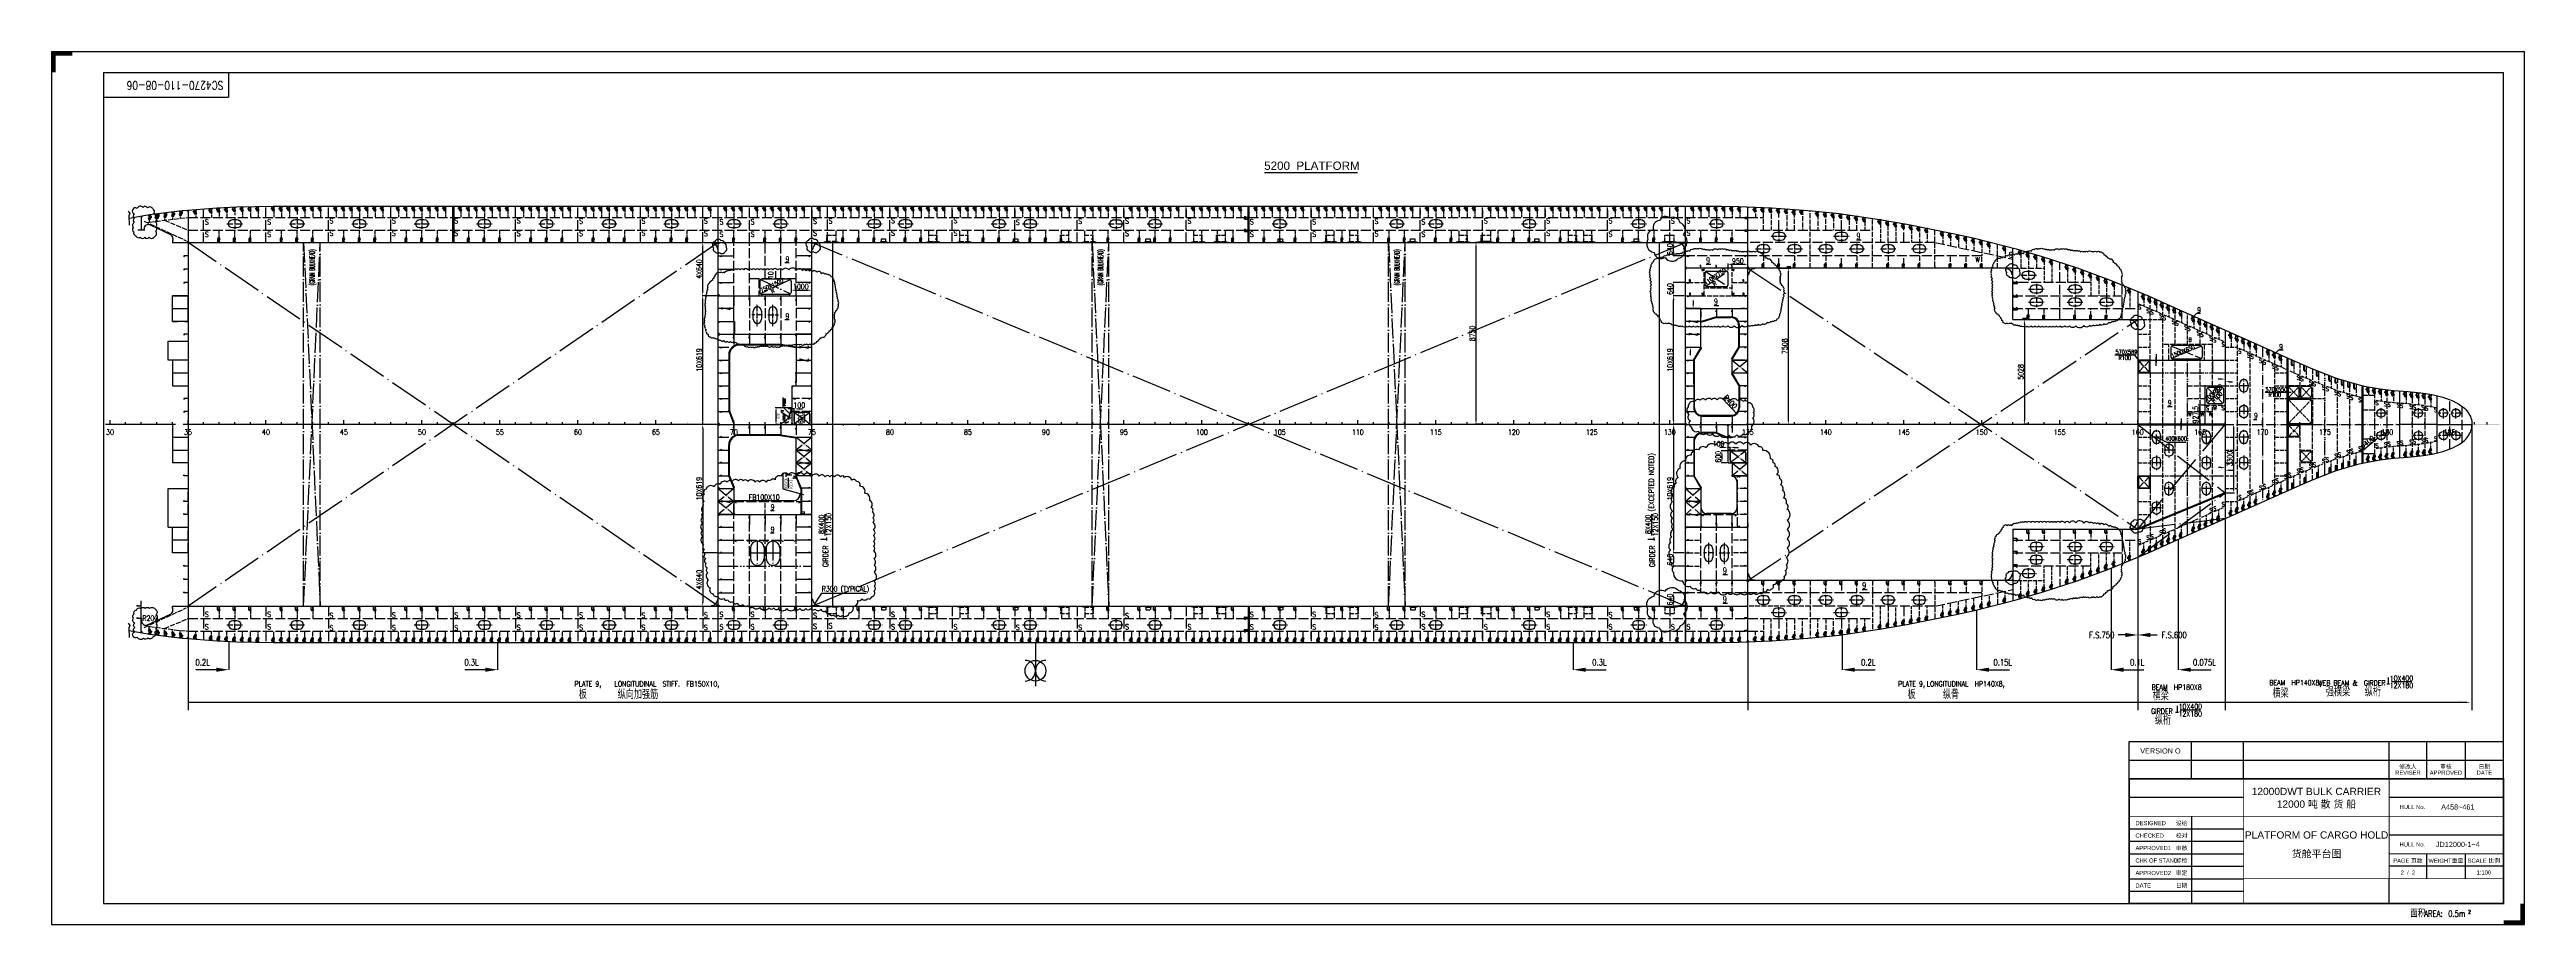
# Model space of a CAD drawing. Extents: x 373818 to 563892, y 592057 to 634257.
# Drawn here: x 444792 to 563892, y 592057 to 634257 of the extents above; entities that cross this region are included whole.
import ezdxf
from ezdxf.enums import TextEntityAlignment as Align

# ---------------------------------------------------------------- set-up
doc = ezdxf.new("R2010")
doc.units = 0
doc.header["$LTSCALE"] = 40
doc.header["$MEASUREMENT"] = 0
for name, pattern in [('ACAD_ISO02W100', [15, 12, -3]), ('ACAD_ISO03W100', [30, 12, -18]), ('ACAD_ISO04W100', [30.5, 24, -3, 0.5, -3]), ('ACAD_ISO05W100', [34, 24, -3, 0.5, -3, 0.5, -3]), ('DOT106', [0.6, 0, -0.6])]:
    doc.linetypes.add(name, pattern=pattern)
doc.layers.get('0').update_dxf_attribs({"linetype": 'CONTINUOUS'})
doc.layers.get('DEFPOINTS').update_dxf_attribs({"linetype": 'CONTINUOUS'})
for name, color, linetype in [('01CONTINUOUS', 2, 'CONTINUOUS'), ('11', 7, 'CONTINUOUS'), ('11TEXTE', 4, 'CONTINUOUS'), ('13DIMENSION', 9, 'CONTINUOUS'), ('16LOCK', 9, 'DOT106'), ('BT_CHI', 7, 'CONTINUOUS'), ('BT_ENG', 7, 'CONTINUOUS'), ('C-CEN', 4, 'ACAD_ISO04W100'), ('C-CON', 4, 'CONTINUOUS'), ('C-DAS', 4, 'ACAD_ISO02W100'), ('FRAME', 7, 'CONTINUOUS'), ('MODIFY', 7, 'CONTINUOUS'), ('TEXT', 9, 'CONTINUOUS'), ('Y-CON', 2, 'CONTINUOUS'), ('Y-DAS', 2, 'ACAD_ISO02W100'), ('Y-H', 2, 'ACAD_ISO03W100'), ('Y-PH', 2, 'ACAD_ISO05W100')]:
    doc.layers.add(name, color=color, linetype=linetype)
doc.styles.add('CHINESE', font='romand.shx', dxfattribs={"width": 0.8, "height": 800, "bigfont": 'hzdx.shx'})
doc.styles.add('ENGNISH', font='romans.shx', dxfattribs={"width": 0.8, "height": 750})
doc.styles.add('isocp', font='isocp.shx', dxfattribs={"width": 0.75, "height": 150, "bigfont": 'hzdx.shx'})
doc.styles.add('ROMANS', font='romans.shx', dxfattribs={"width": 0.75, "height": 250, "bigfont": 'hzdx.shx'})
doc.styles.add('SWISS721LIGHTBT', font='swissl.ttf')
doc.dimstyles.new('DM-100', dxfattribs={"dimscale": 0, "dimtxt": 250, "dimasz": 200, "dimexe": 30, "dimexo": 30, "dimgap": 50, "dimtad": 1, "dimdec": 0, "dimzin": 0, "dimdsep": 46, "dimtxsty": 'ROMANS', "dimcen": 0, "dimclrd": 1, "dimclre": 1, "dimclrt": 1, "dimadec": 0, "dimazin": 0, "dimtfac": 1, "dimtdec": 0, "dimtmove": 0, "dimatfit": 3, "dimfxl": 1, "dimtolj": 1, "dimtzin": 0, "dimarcsym": 0})
doc.dimstyles.new('DM-50', dxfattribs={"dimscale": 50, "dimtxt": 1, "dimasz": 2.5, "dimexe": 1, "dimexo": 1, "dimgap": 1, "dimtad": 1, "dimdec": 0, "dimdsep": 46, "dimtxsty": 'ROMANS', "dimblk1": 'CLOSEDBLANK', "dimblk2": 'CLOSEDBLANK', "dimcen": 0, "dimclrd": 1, "dimclre": 1, "dimclrt": 1, "dimadec": 0, "dimazin": 0, "dimtfac": 1, "dimtdec": 0, "dimtmove": 0, "dimatfit": 3, "dimldrblk": 'CLOSEDBLANK', "dimfxl": 1, "dimtolj": 1, "dimarcsym": 0})

# ---------------------------------------------------------------- blocks, each defined once
blk = doc.blocks.new('*D10')
at = {"color": 1, "linetype": 'ByBlock', "transparency": 16777216}
for p, q in [((527905, 624884), (528430, 624884)), ((528400, 624684), (528400, 617564)), ((527949, 617364), (528430, 617364))]:
    blk.add_line(p, q, dxfattribs=at)
for points in [[(528367, 624684), (528434, 624684), (528400, 624884)], [(528367, 617564), (528434, 617564), (528400, 617364)]]:
    blk.add_solid(points, dxfattribs=at)
at = {"layer": 'DEFPOINTS', "color": 0, "linetype": 'ByBlock', "transparency": 16777216}
for p in [(527875, 624884), (527919, 617364), (528400, 617364)]:
    blk.add_point(p, dxfattribs=at)
at = {"color": 1, "linetype": 'ByBlock', "transparency": 16777216, "insert": (528225, 621124), "char_height": 250, "attachment_point": 5, "rotation": 90, "style": 'ROMANS'}
blk.add_mtext('\\A1;7508', dxfattribs=at)
blk = doc.blocks.new('*D11')
at = {"color": 1, "linetype": 'ByBlock', "transparency": 16777216}
for p, q in [((510670, 626114), (510351, 626114)), ((510381, 625914), (510381, 617564)), ((510670, 617364), (510351, 617364))]:
    blk.add_line(p, q, dxfattribs=at)
for points in [[(510348, 625914), (510415, 625914), (510381, 626114)], [(510348, 617564), (510415, 617564), (510381, 617364)]]:
    blk.add_solid(points, dxfattribs=at)
at = {"layer": 'DEFPOINTS', "color": 0, "linetype": 'ByBlock', "transparency": 16777216}
for p in [(510700, 626114), (510381, 617364), (510700, 617364)]:
    blk.add_point(p, dxfattribs=at)
at = {"color": 1, "linetype": 'ByBlock', "transparency": 16777216, "insert": (510206, 621739), "char_height": 250, "attachment_point": 5, "rotation": 90, "style": 'ROMANS'}
blk.add_mtext('\\A1;8750', dxfattribs=at)
blk = doc.blocks.new('*D25')
at = {"color": 1, "linetype": 'ByBlock', "transparency": 16777216}
for p, q in [((523390, 623554), (522856, 623554)), ((522886, 617564), (522886, 623354)), ((523420, 617364), (522856, 617364))]:
    blk.add_line(p, q, dxfattribs=at)
for points in [[(522853, 623354), (522919, 623354), (522886, 623554)], [(522853, 617564), (522919, 617564), (522886, 617364)]]:
    blk.add_solid(points, dxfattribs=at)
at = {"layer": 'DEFPOINTS', "color": 0, "linetype": 'ByBlock', "transparency": 16777216}
for p in [(522886, 623554), (523420, 623554), (523450, 617364)]:
    blk.add_point(p, dxfattribs=at)
at = {"color": 1, "linetype": 'ByBlock', "transparency": 16777216, "insert": (522711, 620459), "char_height": 250, "attachment_point": 5, "rotation": 90, "style": 'ROMANS'}
blk.add_mtext('\\A1;10X619', dxfattribs=at)
blk = doc.blocks.new('A$C3512239F')
at = {"color": 7, "linetype": 'ACAD_ISO04W100', "ltscale": 0.3}
for p, q in [((0, 250), (750, 250)), ((375, 0), (375, 500))]:
    blk.add_line(p, q, dxfattribs=at)
at = {"color": 7, "linetype": 'Continuous'}
for p, q in [((475, 450), (275, 450)), ((275, 50), (475, 50))]:
    blk.add_line(p, q, dxfattribs=at)
for centre, start, end in [((275, 250), 90, 270), ((475, 250), 270, 90)]:
    blk.add_arc(centre, 200, start, end, dxfattribs=at)
blk = doc.blocks.new('*D40')
at = {"color": 1, "linetype": 'ByBlock', "transparency": 16777216}
for p, q in [((525300, 616253), (525100, 616253)), ((525500, 616026), (525500, 616283)), ((525600, 616253), (525500, 616253)), ((525600, 616253), (525500, 616253)), ((525600, 616026), (525600, 616283)), ((525800, 616253), (526000, 616253))]:
    blk.add_line(p, q, dxfattribs=at)
for points in [[(525300, 616286), (525300, 616220), (525500, 616253)], [(525800, 616286), (525800, 616220), (525600, 616253)]]:
    blk.add_solid(points, dxfattribs=at)
at = {"layer": 'DEFPOINTS', "color": 0, "linetype": 'ByBlock', "transparency": 16777216}
for p in [(525500, 616253), (525500, 615996), (525600, 615996)]:
    blk.add_point(p, dxfattribs=at)
at = {"color": 1, "linetype": 'ByBlock', "transparency": 16777216, "insert": (525045, 616431), "char_height": 250, "attachment_point": 5, "style": 'ROMANS'}
blk.add_mtext('\\A1;100', dxfattribs=at)
blk = doc.blocks.new('*D39')
at = {"color": 1, "linetype": 'ByBlock', "transparency": 16777216}
for p, q in [((525530, 616096), (525175, 616096)), ((525205, 615896), (525205, 615707)), ((525480, 615507), (525175, 615507))]:
    blk.add_line(p, q, dxfattribs=at)
for points in [[(525172, 615896), (525239, 615896), (525205, 616096)], [(525172, 615707), (525239, 615707), (525205, 615507)]]:
    blk.add_solid(points, dxfattribs=at)
at = {"layer": 'DEFPOINTS', "color": 0, "linetype": 'ByBlock', "transparency": 16777216}
for p in [(525560, 616096), (525205, 615507), (525510, 615507)]:
    blk.add_point(p, dxfattribs=at)
at = {"color": 1, "linetype": 'ByBlock', "transparency": 16777216, "insert": (525030, 615801), "char_height": 250, "attachment_point": 5, "rotation": 90, "style": 'ROMANS'}
blk.add_mtext('\\A1;600', dxfattribs=at)
blk = doc.blocks.new('*D53')
at = {"color": 1, "linetype": 'ByBlock', "transparency": 16777216}
for p, q in [((523420, 624194), (522856, 624194)), ((522886, 623754), (522886, 623994))]:
    blk.add_line(p, q, dxfattribs=at)
for points in [[(522853, 623994), (522919, 623994), (522886, 624194)], [(522853, 623754), (522919, 623754), (522886, 623554)]]:
    blk.add_solid(points, dxfattribs=at)
at = {"layer": 'DEFPOINTS', "color": 0, "linetype": 'ByBlock', "transparency": 16777216}
for p in [(522886, 624194), (523450, 624194), (523390, 623554)]:
    blk.add_point(p, dxfattribs=at)
at = {"color": 1, "linetype": 'ByBlock', "transparency": 16777216, "insert": (522711, 623874), "char_height": 250, "attachment_point": 5, "rotation": 90, "style": 'ROMANS'}
blk.add_mtext('\\A1;640', dxfattribs=at)
blk = doc.blocks.new('*D54')
at = {"color": 1, "linetype": 'ByBlock', "transparency": 16777216}
for p, q in [((523420, 626114), (522856, 626114)), ((523420, 625474), (522856, 625474)), ((522886, 625674), (522886, 625914))]:
    blk.add_line(p, q, dxfattribs=at)
for points in [[(522853, 625914), (522919, 625914), (522886, 626114)], [(522853, 625674), (522919, 625674), (522886, 625474)]]:
    blk.add_solid(points, dxfattribs=at)
at = {"layer": 'DEFPOINTS', "color": 0, "linetype": 'ByBlock', "transparency": 16777216}
for p in [(522886, 626114), (523450, 626114), (523450, 625474)]:
    blk.add_point(p, dxfattribs=at)
at = {"color": 1, "linetype": 'ByBlock', "transparency": 16777216, "insert": (522711, 625794), "char_height": 250, "attachment_point": 5, "rotation": 90, "style": 'ROMANS'}
blk.add_mtext('\\A1;640', dxfattribs=at)
blk = doc.blocks.new('*D59')
at = {"color": 1, "linetype": 'ByBlock', "transparency": 16777216}
for p, q in [((476920, 623554), (476170, 623554)), ((476200, 617564), (476200, 623354))]:
    blk.add_line(p, q, dxfattribs=at)
for points in [[(476167, 623354), (476234, 623354), (476200, 623554)], [(476167, 617564), (476234, 617564), (476200, 617364)]]:
    blk.add_solid(points, dxfattribs=at)
at = {"layer": 'DEFPOINTS', "color": 0, "linetype": 'ByBlock', "transparency": 16777216}
for p in [(476200, 623554), (476950, 623554), (476200, 617364)]:
    blk.add_point(p, dxfattribs=at)
at = {"color": 1, "linetype": 'ByBlock', "transparency": 16777216, "insert": (476025, 620459), "char_height": 250, "attachment_point": 5, "rotation": 90, "style": 'ROMANS'}
blk.add_mtext('\\A1;10X619', dxfattribs=at)
blk = doc.blocks.new('*D60')
at = {"color": 1, "linetype": 'ByBlock', "transparency": 16777216}
blk.add_line((476200, 623754), (476200, 625914), dxfattribs=at)
for points in [[(476167, 625914), (476234, 625914), (476200, 626114)], [(476167, 623754), (476234, 623754), (476200, 623554)]]:
    blk.add_solid(points, dxfattribs=at)
at = {"layer": 'DEFPOINTS', "color": 0, "linetype": 'ByBlock', "transparency": 16777216}
for p in [(476200, 626114), (476200, 626114), (476200, 623554)]:
    blk.add_point(p, dxfattribs=at)
at = {"color": 1, "linetype": 'ByBlock', "transparency": 16777216, "insert": (476025, 624834), "char_height": 250, "attachment_point": 5, "rotation": 90, "style": 'ROMANS'}
blk.add_mtext('\\A1;4X640', dxfattribs=at)
blk = doc.blocks.new('*D63')
at = {"color": 1, "linetype": 'ByBlock', "transparency": 16777216}
blk.add_line((476200, 610974), (476200, 608814), dxfattribs=at)
for points in [[(476167, 610974), (476234, 610974), (476200, 611174)], [(476167, 608814), (476234, 608814), (476200, 608614)]]:
    blk.add_solid(points, dxfattribs=at)
at = {"layer": 'DEFPOINTS', "color": 0, "linetype": 'ByBlock', "transparency": 16777216}
for p in [(476200, 611174), (476200, 608614), (476200, 608614)]:
    blk.add_point(p, dxfattribs=at)
at = {"color": 1, "linetype": 'ByBlock', "transparency": 16777216, "insert": (476025, 609894), "char_height": 250, "attachment_point": 5, "rotation": 90, "style": 'ROMANS'}
blk.add_mtext('\\A1;4X640', dxfattribs=at)
blk = doc.blocks.new('*D62')
at = {"color": 1, "linetype": 'ByBlock', "transparency": 16777216}
for p, q in [((476200, 617164), (476200, 611374)), ((476920, 611174), (476170, 611174))]:
    blk.add_line(p, q, dxfattribs=at)
for points in [[(476167, 617164), (476234, 617164), (476200, 617364)], [(476167, 611374), (476234, 611374), (476200, 611174)]]:
    blk.add_solid(points, dxfattribs=at)
at = {"layer": 'DEFPOINTS', "color": 0, "linetype": 'ByBlock', "transparency": 16777216}
for p in [(476200, 617364), (476200, 611174), (476950, 611174)]:
    blk.add_point(p, dxfattribs=at)
at = {"color": 1, "linetype": 'ByBlock', "transparency": 16777216, "insert": (476025, 614269), "char_height": 250, "attachment_point": 5, "rotation": 90, "style": 'ROMANS'}
blk.add_mtext('\\A1;10X619', dxfattribs=at)
blk = doc.blocks.new('*D68')
at = {"color": 1, "linetype": 'ByBlock', "transparency": 16777216}
for p, q in [((523420, 617364), (522856, 617364)), ((522886, 617164), (522886, 611374)), ((523390, 611174), (522856, 611174))]:
    blk.add_line(p, q, dxfattribs=at)
for points in [[(522853, 617164), (522919, 617164), (522886, 617364)], [(522853, 611374), (522919, 611374), (522886, 611174)]]:
    blk.add_solid(points, dxfattribs=at)
at = {"layer": 'DEFPOINTS', "color": 0, "linetype": 'ByBlock', "transparency": 16777216}
for p in [(523450, 617364), (522886, 611174), (523420, 611174)]:
    blk.add_point(p, dxfattribs=at)
at = {"color": 1, "linetype": 'ByBlock', "transparency": 16777216, "insert": (522711, 614269), "char_height": 250, "attachment_point": 5, "rotation": 90, "style": 'ROMANS'}
blk.add_mtext('\\A1;10X619', dxfattribs=at)
blk = doc.blocks.new('*D69')
at = {"color": 1, "linetype": 'ByBlock', "transparency": 16777216}
for p, q in [((523420, 610534), (522856, 610534)), ((522886, 610974), (522886, 610734))]:
    blk.add_line(p, q, dxfattribs=at)
for points in [[(522853, 610974), (522919, 610974), (522886, 611174)], [(522853, 610734), (522919, 610734), (522886, 610534)]]:
    blk.add_solid(points, dxfattribs=at)
at = {"layer": 'DEFPOINTS', "color": 0, "linetype": 'ByBlock', "transparency": 16777216}
for p in [(523390, 611174), (522886, 610534), (523450, 610534)]:
    blk.add_point(p, dxfattribs=at)
at = {"color": 1, "linetype": 'ByBlock', "transparency": 16777216, "insert": (522711, 610854), "char_height": 250, "attachment_point": 5, "rotation": 90, "style": 'ROMANS'}
blk.add_mtext('\\A1;640', dxfattribs=at)
blk = doc.blocks.new('*D70')
at = {"color": 1, "linetype": 'ByBlock', "transparency": 16777216}
for p, q in [((523420, 609254), (522856, 609254)), ((523420, 608614), (522856, 608614)), ((522886, 609054), (522886, 608814))]:
    blk.add_line(p, q, dxfattribs=at)
for points in [[(522853, 609054), (522919, 609054), (522886, 609254)], [(522853, 608814), (522919, 608814), (522886, 608614)]]:
    blk.add_solid(points, dxfattribs=at)
at = {"layer": 'DEFPOINTS', "color": 0, "linetype": 'ByBlock', "transparency": 16777216}
for p in [(522886, 608614), (523450, 609254), (523450, 608614)]:
    blk.add_point(p, dxfattribs=at)
at = {"color": 1, "linetype": 'ByBlock', "transparency": 16777216, "insert": (522711, 608934), "char_height": 250, "attachment_point": 5, "rotation": 90, "style": 'ROMANS'}
blk.add_mtext('\\A1;640', dxfattribs=at)
blk = doc.blocks.new('A$C771200ED')
at = {"layer": 'C-CON', "linetype": 'ACAD_ISO05W100', "ltscale": 0.2}
for p, q in [((0, 12), (135, 50)), ((0, 12), (0, 0)), ((135, 350), (535, 350)), ((135, 50), (135, 350)), ((135, 50), (535, 50)), ((535, 50), (535, 350)), ((670, 12), (535, 50)), ((670, 12), (670, 0))]:
    blk.add_line(p, q, dxfattribs=at)
blk = doc.blocks.new('*D99')
at = {"color": 1, "linetype": 'ByBlock', "transparency": 16777216}
for p, q in [((539920, 622404), (539721, 622404)), ((539751, 622204), (539751, 617564)), ((539920, 617364), (539721, 617364))]:
    blk.add_line(p, q, dxfattribs=at)
for points in [[(539717, 622204), (539784, 622204), (539751, 622404)], [(539717, 617564), (539784, 617564), (539751, 617364)]]:
    blk.add_solid(points, dxfattribs=at)
at = {"layer": 'DEFPOINTS', "color": 0, "linetype": 'ByBlock', "transparency": 16777216}
for p in [(539950, 622404), (539751, 617364), (539950, 617364)]:
    blk.add_point(p, dxfattribs=at)
at = {"color": 1, "linetype": 'ByBlock', "transparency": 16777216, "insert": (539576, 619884), "char_height": 250, "attachment_point": 5, "rotation": 90, "style": 'ROMANS'}
blk.add_mtext('\\A1;5028', dxfattribs=at)
blk = doc.blocks.new('TITLE3')
for p, q in [((-12500, 5100), (-18000, 5100)), ((0, 5100), (-5500, 5100)), ((-18000, 3600), (-12500, 3600)), ((-15000, 4200), (-15000, 0)), ((-18000, 3000), (-12500, 3000)), ((-18000, 2400), (-12500, 2400)), ((0, 3300), (-5500, 3300)), ((-18000, 1800), (-12500, 1800)), ((-18000, 1200), (-12500, 1200)), ((0, 1800), (-5500, 1800)), ((-5500, 0), (-5500, 1200)), ((-18000, 600), (-12500, 600))]:
    blk.add_line(p, q)
at = {"const_width": 80}
blk.add_lwpolyline([(-18000, 0), (0, 0), (0, 6000), (-18000, 6000)], close=True, dxfattribs=at)
at = {"const_width": 40}
for points in [[(-12500, 6000), (-12500, 0)], [(-5500, 6000), (-5500, 0)], [(-18000, 4200), (0, 4200)], [(-5500, 2400), (0, 2400)], [(-12500, 1200), (0, 1200)]]:
    blk.add_lwpolyline(points, dxfattribs=at)
blk = doc.blocks.new('A$C63D31A94')
at = {"layer": 'C-CEN', "ltscale": 0.5}
for p, q in [((0, 350), (500, 350)), ((250, 700), (250, 0))]:
    blk.add_line(p, q, dxfattribs=at)
at = {"layer": 'C-CON'}
for p, q in [((50, 250), (50, 450)), ((450, 450), (450, 250))]:
    blk.add_line(p, q, dxfattribs=at)
for centre, start, end in [((250, 450), 0, 180), ((250, 250), 180, 0)]:
    blk.add_arc(centre, 200, start, end, dxfattribs=at)
blk = doc.blocks.new('*D210')
at = {"color": 1, "linetype": 'ByBlock', "transparency": 16777216}
for p, q in [((571958, 618297), (571658, 618297)), ((571708, 618172), (571708, 617494)), ((571958, 617369), (571658, 617369))]:
    blk.add_line(p, q, dxfattribs=at)
for points in [[(571687, 618172), (571729, 618172), (571708, 618297)], [(571687, 617494), (571729, 617494), (571708, 617369)]]:
    blk.add_solid(points, dxfattribs=at)
at = {"layer": 'DEFPOINTS', "color": 0, "linetype": 'ByBlock', "transparency": 16777216}
for p in [(572008, 618297), (571708, 617369), (572008, 617369)]:
    blk.add_point(p, dxfattribs=at)
at = {"color": 1, "linetype": 'ByBlock', "transparency": 16777216, "insert": (571533, 617833), "char_height": 250, "attachment_point": 5, "rotation": 90, "style": 'ROMANS'}
blk.add_mtext('\\A1;927.5', dxfattribs=at)
blk = doc.blocks.new('_CLOSEDBLANK')
at = {"color": 0, "linetype": 'ByBlock'}
for p, q in [((-1, 0.17), (0, 0)), ((-1, 0.17), (-1, -0.17)), ((0, 0), (-1, -0.17))]:
    blk.add_line(p, q, dxfattribs=at)
blk = doc.blocks.new('*D211')
at = {"color": 1, "linetype": 'ByBlock', "transparency": 16777216}
for p, q in [((580304, 616702), (579633, 616137)), ((580514, 616879), (580399, 616783))]:
    blk.add_line(p, q, dxfattribs=at)
for points in [[(580501, 616895), (580528, 616863), (580610, 616960)], [(580386, 616799), (580413, 616767), (580304, 616702)]]:
    blk.add_solid(points, dxfattribs=at)
at = {"layer": 'DEFPOINTS', "color": 0, "linetype": 'ByBlock', "transparency": 16777216}
for p in [(580610, 616960), (580304, 616702)]:
    blk.add_point(p, dxfattribs=at)
at = {"color": 1, "linetype": 'ByBlock', "transparency": 16777216, "insert": (579808, 616513), "char_height": 250, "attachment_point": 5, "rotation": 40.0992, "style": 'ROMANS'}
blk.add_mtext('\\A1;∅400', dxfattribs=at)
blk = doc.blocks.new('*D234')
at = {"color": 0, "lineweight": -2, "transparency": 16777216}
for p, q in [((714948, 702720), (714948, 701958)), ((715648, 702008), (715048, 702008)), ((715748, 702200), (715748, 701958))]:
    blk.add_line(p, q, dxfattribs=at)
at = {"color": 0, "transparency": 16777216}
for points in [[(715048, 702025), (715048, 701991), (714948, 702008)], [(715648, 702025), (715648, 701991), (715748, 702008)]]:
    blk.add_solid(points, dxfattribs=at)
at = {"layer": 'DEFPOINTS', "color": 0, "transparency": 16777216}
for p in [(714948, 702750), (714948, 702008), (715748, 702230)]:
    blk.add_point(p, dxfattribs=at)
at = {"color": 0, "transparency": 16777216, "insert": (715348, 702103), "char_height": 150, "attachment_point": 5, "style": 'isocp'}
blk.add_mtext('\\A1;800', dxfattribs=at)
blk = doc.blocks.new('A$C7C2A58C3')
for p, q in [((356, 2950), (865, 2950)), ((356, 2300), (865, 2300)), ((356, 2200), (865, 2200)), ((356, 1550), (865, 1550))]:
    blk.add_line(p, q)
for centre, start, end in [((356, 2625), 90, 270.0002), ((865, 2625), 269.9998, 90), ((356, 1875), 90, 270.0002), ((865, 1875), 269.9998, 90)]:
    blk.add_arc(centre, 325, start, end)
at = {"layer": 'C-CEN'}
for p, q in [((0, 2625), (1213, 2625)), ((610, 2978), (610, 2273)), ((6, 1875), (1215, 1875)), ((610, 2220), (610, 1521))]:
    blk.add_line(p, q, dxfattribs=at)
at = {"layer": 'Y-PH'}
blk.add_line((1240, 0), (1240, 4500), dxfattribs=at)
blk = doc.blocks.new('T_bar')
at = {"color": 2}
for p, q in [((-100, 0), (100, 0)), ((0, 353), (0, 0))]:
    blk.add_line(p, q, dxfattribs=at)
blk = doc.blocks.new('A$C7C2E1282')
for p, q in [((0, 0), (763, 0)), ((763, 0), (1035, 1005)), ((1962, 872), (1962, 902))]:
    blk.add_line(p, q)
at = {"color": 7}
blk.add_line((245, 266), (741, 266), dxfattribs=at)
blk.add_arc((1997, 902), 50, 216.8699, 270)
at = {"layer": 'C-CON'}
for p, q in [((759, 902), (140, 652)), ((151, 625), (140, 652)), ((765, 872), (151, 625)), ((759, 902), (1997, 902)), ((765, 872), (1962, 872))]:
    blk.add_line(p, q, dxfattribs=at)
blk.add_arc((140, 1402), 50, 270, 0, dxfattribs=at)
at = {"xscale": 0.8, "yscale": 0.8, "zscale": 0.8}
blk.add_blockref('T_bar', (106, 153), dxfattribs=at)
at = {"style": 'ROMANS', "width": 0.75}
for p in [(214, 556), (1923, 992)]:
    blk.add_text('FS', height=100, dxfattribs=at).set_placement(p, align=Align.MIDDLE_CENTER)
at = {"color": 7, "style": 'isocp', "width": 0.75}
for s, p in [('12X550', (255, 315)), ('16X260', (259, 74))]:
    blk.add_text(s, height=150, dxfattribs=at).set_placement(p)
blk = doc.blocks.new('*D240')
at = {"color": 1, "linetype": 'ByBlock', "transparency": 16777216}
for p, q in [((525500, 624790), (525500, 625100)), ((526325, 625050), (525625, 625050)), ((526450, 624713), (526450, 625100))]:
    blk.add_line(p, q, dxfattribs=at)
for points in [[(525625, 625071), (525625, 625029), (525500, 625050)], [(526325, 625071), (526325, 625029), (526450, 625050)]]:
    blk.add_solid(points, dxfattribs=at)
at = {"layer": 'DEFPOINTS', "color": 0, "linetype": 'ByBlock', "transparency": 16777216}
for p in [(525500, 625050), (525500, 624740), (526450, 624663)]:
    blk.add_point(p, dxfattribs=at)
at = {"color": 1, "linetype": 'ByBlock', "transparency": 16777216, "insert": (525975, 625225), "char_height": 250, "attachment_point": 5, "style": 'ROMANS'}
blk.add_mtext('\\A1;950', dxfattribs=at)
blk = doc.blocks.new('*D242')
at = {"color": 1, "linetype": 'ByBlock', "transparency": 16777216}
blk.add_line((525228, 618605), (525927, 617875), dxfattribs=at)
blk.add_solid([(525856, 617980), (525826, 617951), (525927, 617875)], dxfattribs=at)
at = {"layer": 'DEFPOINTS', "color": 0, "linetype": 'ByBlock', "transparency": 16777216}
for p in [(525650, 618164), (525927, 617875)]:
    blk.add_point(p, dxfattribs=at)
at = {"color": 1, "linetype": 'ByBlock', "transparency": 16777216, "insert": (525617, 618451), "char_height": 250, "attachment_point": 5, "rotation": 313.77307, "style": 'ROMANS'}
blk.add_mtext('\\A1;R400', dxfattribs=at)
blk = doc.blocks.new('A$C228C6B16')
for p, q in [((0, 378.1), (449.4, 378.1)), ((449.4, 378.1), (795.2, 727.7)), ((488.8, 822.2), (488.8, 797.2)), ((488.8, 797.2), (919.2, 662.7)), ((589.1, 293.6), (684.2, 293.6)), ((684.2, 293.6), (997.8, 758.4)), ((1263.8, 272.2), (1077.6, 545.4)), ((1288.8, 272.2), (1263.8, 272.2))]:
    blk.add_line(p, q)
for centre, radius, start, end in [((829.7, 376.4), 300, 34.286877, 72.645975), ((1288.8, 822.2), 50, 180, 270)]:
    blk.add_arc(centre, radius, start, end)
at = {"layer": 'C-DAS', "ltscale": 0.5}
blk.add_line((555.7, 802.5), (1229.4, 592), dxfattribs=at)
at = {"style": 'ROMANS'}
for s, width, p in [('FB80x8', 0.6, (227.2, 458.2)), ('S', 0.75, (522.7, 696.8)), ('8', 0.6, (639.5, 358.9)), ('R300', 0.75, (954, 429.6)), ('S', 0.75, (1208, 518.4))]:
    blk.add_text(s, height=100, dxfattribs=dict(at, width=width)).set_placement(p, align=Align.MIDDLE_CENTER)
dim = blk.add_linear_dim(base=(488.8, 50), p1=(1288.8, 272.2), p2=(488.8, 792.2), dimstyle='DM-50', override={"dimscale": 1})
dim.commit()
dim.dimension.update_dxf_attribs({"geometry": '*D234', "text_midpoint": (888.8, 145), "insert": (-714458.9, -701958.1)})

msp = doc.modelspace()

# ---------------------------------------------------------------- linework, layer by layer
at = {"color": 2}
for p, q in [((447392.4, 633156.6), (562792.4, 633156.6)), ((447392.4, 633156.6), (447392.4, 593156.6)), ((562792.4, 593156.6), (562792.4, 633156.6)), ((447392.4, 593156.6), (562792.4, 593156.6))]:
    msp.add_line(p, q, dxfattribs=at)
at = {"color": 7, "ltscale": 0.2}
for p, q in [((451142.4, 626312.2), (451142.4, 626506.7)), ((451750.3, 626517.3), (451710.3, 626477.3)), ((451710.3, 626427.8), (451710.3, 626477.3)), ((451750.3, 626373.3), (451750.3, 626551.5)), ((451825.3, 626517.3), (451750.3, 626517.3)), ((452500.3, 626573.9), (452460.3, 626533.9)), ((452460.3, 626484.3), (452460.3, 626533.9)), ((452575.3, 626484.3), (452460.3, 626484.3)), ((452500.3, 626437), (452500.3, 626615.2)), ((452575.3, 626573.9), (452500.3, 626573.9)), ((452875.3, 626607.4), (452835.3, 626567.4)), ((452835.3, 626517.9), (452835.3, 626567.4)), ((452950.3, 626517.9), (452835.3, 626517.9)), ((452875.3, 626463.4), (452875.3, 626641.6)), ((452950.3, 626607.4), (452875.3, 626607.4)), ((453250.3, 626618.4), (453210.3, 626578.4)), ((453210.3, 626528.8), (453210.3, 626578.4)), ((453325.3, 626528.8), (453210.3, 626528.8)), ((453250.3, 626481.5), (453250.3, 626659.7)), ((453325.3, 626618.4), (453250.3, 626618.4)), ((453625.3, 626636.5), (453585.3, 626596.5)), ((453585.3, 626546.9), (453585.3, 626596.5)), ((453700.3, 626546.9), (453585.3, 626546.9)), ((453625.3, 626499.6), (453625.3, 626684.6)), ((453700.3, 626636.5), (453625.3, 626636.5)), ((454000.3, 626645.9), (453960.3, 626605.9)), ((453960.3, 626556.4), (453960.3, 626605.9)), ((454075.3, 626556.4), (453960.3, 626556.4)), ((454000.3, 626509.1), (454000.3, 626694.1)), ((454075.3, 626645.9), (454000.3, 626645.9)), ((454375.3, 626652.5), (454335.3, 626612.5)), ((454335.3, 626563), (454335.3, 626612.5)), ((454450.3, 626563), (454335.3, 626563)), ((454375.3, 626515.7), (454375.3, 626700.7)), ((454450.3, 626652.5), (454375.3, 626652.5)), ((454750.3, 626666.3), (454710.3, 626626.3)), ((454710.3, 626576.7), (454710.3, 626626.3)), ((454825.3, 626576.7), (454710.3, 626576.7)), ((454750.3, 626522.3), (454750.3, 626705.9)), ((454825.3, 626666.3), (454750.3, 626666.3)), ((455500.3, 626671.7), (455460.3, 626631.7)), ((455460.3, 626582.2), (455460.3, 626631.7)), ((455575.3, 626582.2), (455460.3, 626582.2)), ((455500.3, 626527.7), (455500.3, 626719.9)), ((455575.3, 626671.7), (455500.3, 626671.7)), ((455875.3, 626661.3), (455835.3, 626621.3)), ((455835.3, 626571.7), (455835.3, 626621.3)), ((455950.3, 626571.7), (455835.3, 626571.7)), ((455875.3, 626517.3), (455875.3, 626719.9)), ((455950.3, 626661.3), (455875.3, 626661.3)), ((456250.3, 626671.7), (456210.3, 626631.7)), ((456210.3, 626582.2), (456210.3, 626631.7)), ((456325.3, 626582.2), (456210.3, 626582.2)), ((456250.3, 626527.7), (456250.3, 626719.9)), ((456325.3, 626671.7), (456250.3, 626671.7)), ((456625.3, 626671.7), (456585.3, 626631.7)), ((456585.3, 626582.2), (456585.3, 626631.7)), ((456700.3, 626582.2), (456585.3, 626582.2)), ((456625.3, 626528), (456625.3, 626706.2)), ((456700.3, 626671.7), (456625.3, 626671.7)), ((457000.3, 626671.7), (456960.3, 626631.7)), ((456960.3, 626582.2), (456960.3, 626631.7)), ((457075.3, 626582.2), (456960.3, 626582.2)), ((457000.3, 626527.7), (457000.3, 626719.9)), ((457075.3, 626671.7), (457000.3, 626671.7)), ((457375.3, 626677.6), (457335.3, 626637.6)), ((457335.3, 626588), (457335.3, 626637.6)), ((457450.3, 626588), (457335.3, 626588)), ((457375.3, 626533.6), (457375.3, 626711.8)), ((457450.3, 626677.6), (457375.3, 626677.6)), ((457750.3, 626671.7), (457710.3, 626631.7)), ((457710.3, 626582.2), (457710.3, 626631.7)), ((457825.3, 626582.2), (457710.3, 626582.2)), ((457750.3, 626527.7), (457750.3, 626719.9)), ((457825.3, 626671.7), (457750.3, 626671.7)), ((458500.3, 626671.7), (458460.3, 626631.7)), ((458460.3, 626582.2), (458460.3, 626631.7)), ((458575.3, 626582.2), (458460.3, 626582.2)), ((458500.3, 626527.7), (458500.3, 626719.9)), ((458575.3, 626671.7), (458500.3, 626671.7)), ((458875.3, 626679.3), (458835.3, 626639.3)), ((458835.3, 626589.8), (458835.3, 626639.3)), ((458950.3, 626589.8), (458835.3, 626589.8)), ((458875.3, 626535.3), (458875.3, 626713.5)), ((458950.3, 626679.3), (458875.3, 626679.3)), ((459250.3, 626671.7), (459210.3, 626631.7)), ((459210.3, 626582.2), (459210.3, 626631.7)), ((459325.3, 626582.2), (459210.3, 626582.2)), ((459250.3, 626527.7), (459250.3, 626719.9)), ((459325.3, 626671.7), (459250.3, 626671.7)), ((459625.3, 626671.7), (459585.3, 626631.7)), ((459585.3, 626582.2), (459585.3, 626631.7)), ((459700.3, 626582.2), (459585.3, 626582.2)), ((459625.3, 626534.6), (459625.3, 626712.8)), ((459700.3, 626671.7), (459625.3, 626671.7)), ((460000.3, 626671.7), (459960.3, 626631.7)), ((459960.3, 626582.2), (459960.3, 626631.7)), ((460075.3, 626582.2), (459960.3, 626582.2)), ((460000.3, 626527.7), (460000.3, 626719.9)), ((460075.3, 626671.7), (460000.3, 626671.7)), ((460375.3, 626671.7), (460335.3, 626631.7)), ((460335.3, 626582.2), (460335.3, 626631.7)), ((460450.3, 626582.2), (460335.3, 626582.2)), ((460375.3, 626534.1), (460375.3, 626712.3)), ((460450.3, 626671.7), (460375.3, 626671.7)), ((460750.3, 626671.7), (460710.3, 626631.7)), ((460710.3, 626582.2), (460710.3, 626631.7)), ((460825.3, 626582.2), (460710.3, 626582.2)), ((460750.3, 626527.7), (460750.3, 626719.9)), ((460825.3, 626671.7), (460750.3, 626671.7)), ((461500.3, 626671.7), (461460.3, 626631.7)), ((461575.3, 626582.2), (461460.3, 626582.2)), ((461500.3, 626527.7), (461500.3, 626719.9)), ((461575.3, 626671.7), (461500.3, 626671.7)), ((461875.3, 626671.7), (461835.3, 626631.7)), ((461835.3, 626582.2), (461835.3, 626631.7)), ((461950.3, 626582.2), (461835.3, 626582.2)), ((461875.3, 626533.8), (461875.3, 626712)), ((461950.3, 626671.7), (461875.3, 626671.7)), ((462250.3, 626671.7), (462210.3, 626631.7)), ((462210.3, 626582.2), (462210.3, 626631.7)), ((462325.3, 626582.2), (462210.3, 626582.2)), ((462250.3, 626527.7), (462250.3, 626719.9)), ((462325.3, 626671.7), (462250.3, 626671.7)), ((462625.3, 626677.9), (462585.3, 626637.9)), ((462585.3, 626588.3), (462585.3, 626637.9)), ((462700.3, 626588.3), (462585.3, 626588.3)), ((462625.3, 626533.8), (462625.3, 626712.1)), ((462700.3, 626677.9), (462625.3, 626677.9)), ((463000.3, 626671.7), (462960.3, 626631.7)), ((462960.3, 626582.2), (462960.3, 626631.7)), ((463075.3, 626582.2), (462960.3, 626582.2)), ((463000.3, 626527.7), (463000.3, 626719.9)), ((463075.3, 626671.7), (463000.3, 626671.7)), ((463375.3, 626678.1), (463335.3, 626638.1)), ((463335.3, 626588.5), (463335.3, 626638.1)), ((463450.3, 626588.5), (463335.3, 626588.5)), ((463375.3, 626534), (463375.3, 626712.3)), ((463450.3, 626678.1), (463375.3, 626678.1)), ((463750.3, 626671.7), (463710.3, 626631.7)), ((463710.3, 626582.2), (463710.3, 626631.7)), ((463825.3, 626582.2), (463710.3, 626582.2)), ((463750.3, 626527.7), (463750.3, 626719.9)), ((463825.3, 626671.7), (463750.3, 626671.7)), ((464500.3, 626671.7), (464460.3, 626631.7)), ((464460.3, 626582.2), (464460.3, 626631.7)), ((464575.3, 626582.2), (464460.3, 626582.2)), ((464500.3, 626527.7), (464500.3, 626719.9)), ((464575.3, 626671.7), (464500.3, 626671.7)), ((464875.3, 626678.6), (464835.3, 626638.6)), ((464835.3, 626589.1), (464835.3, 626638.6)), ((464950.3, 626589.1), (464835.3, 626589.1)), ((464875.3, 626534.6), (464875.3, 626712.8)), ((464950.3, 626678.6), (464875.3, 626678.6)), ((465250.3, 626671.7), (465210.3, 626631.7)), ((465210.3, 626582.2), (465210.3, 626631.7)), ((465325.3, 626582.2), (465210.3, 626582.2)), ((465250.3, 626527.7), (465250.3, 626719.9)), ((465325.3, 626671.7), (465250.3, 626671.7)), ((465625.3, 626678.9), (465585.3, 626638.9)), ((465585.3, 626589.3), (465585.3, 626638.9)), ((465700.3, 626589.3), (465585.3, 626589.3)), ((465625.3, 626534.8), (465625.3, 626713.1)), ((465700.3, 626678.9), (465625.3, 626678.9)), ((466000.3, 626671.7), (465960.3, 626631.7)), ((465960.3, 626582.2), (465960.3, 626631.7)), ((466075.3, 626582.2), (465960.3, 626582.2)), ((466000.3, 626527.7), (466000.3, 626719.9)), ((466075.3, 626671.7), (466000.3, 626671.7)), ((466375.3, 626671.7), (466335.3, 626631.7)), ((466335.3, 626582.2), (466335.3, 626631.7)), ((466450.3, 626582.2), (466335.3, 626582.2)), ((466375.3, 626535), (466375.3, 626713.2)), ((466450.3, 626671.7), (466375.3, 626671.7)), ((466750.3, 626671.7), (466710.3, 626631.7)), ((466710.3, 626582.2), (466710.3, 626631.7)), ((466825.3, 626582.2), (466710.3, 626582.2)), ((466750.3, 626527.7), (466750.3, 626719.9)), ((466825.3, 626671.7), (466750.3, 626671.7)), ((467500.3, 626671.7), (467460.3, 626631.7)), ((467460.3, 626582.2), (467460.3, 626631.7)), ((467575.3, 626582.2), (467460.3, 626582.2)), ((467500.3, 626527.7), (467500.3, 626719.9)), ((467575.3, 626671.7), (467500.3, 626671.7)), ((467875.3, 626679.2), (467835.3, 626639.2)), ((467835.3, 626589.6), (467835.3, 626639.2)), ((467950.3, 626589.6), (467835.3, 626589.6)), ((467875.3, 626535.2), (467875.3, 626713.4)), ((467950.3, 626679.2), (467875.3, 626679.2)), ((468250.3, 626671.7), (468210.3, 626631.7)), ((468210.3, 626582.2), (468210.3, 626631.7)), ((468325.3, 626582.2), (468210.3, 626582.2)), ((468250.3, 626527.7), (468250.3, 626719.9)), ((468325.3, 626671.7), (468250.3, 626671.7)), ((468625.3, 626679.2), (468585.3, 626639.2)), ((468585.3, 626589.6), (468585.3, 626639.2)), ((468700.3, 626589.6), (468585.3, 626589.6)), ((468625.3, 626535.2), (468625.3, 626713.4)), ((468700.3, 626679.2), (468625.3, 626679.2)), ((469000.3, 626671.7), (468960.3, 626631.7)), ((468960.3, 626582.2), (468960.3, 626631.7)), ((469075.3, 626582.2), (468960.3, 626582.2)), ((469000.3, 626527.7), (469000.3, 626719.9)), ((469075.3, 626671.7), (469000.3, 626671.7)), ((469375.3, 626679.1), (469335.3, 626639.1)), ((469335.3, 626589.6), (469335.3, 626639.1)), ((469450.3, 626589.6), (469335.3, 626589.6)), ((469375.3, 626535.1), (469375.3, 626713.3)), ((469450.3, 626679.1), (469375.3, 626679.1)), ((469750.3, 626671.7), (469710.3, 626631.7)), ((469710.3, 626582.2), (469710.3, 626631.7)), ((469825.3, 626582.2), (469710.3, 626582.2)), ((469750.3, 626527.7), (469750.3, 626719.9)), ((469825.3, 626671.7), (469750.3, 626671.7)), ((470500.3, 626671.7), (470460.3, 626631.7)), ((470460.3, 626582.2), (470460.3, 626631.7)), ((470575.3, 626582.2), (470460.3, 626582.2)), ((470500.3, 626527.7), (470500.3, 626719.9)), ((470575.3, 626671.7), (470500.3, 626671.7)), ((470875.3, 626679), (470835.3, 626639)), ((470835.3, 626589.5), (470835.3, 626639)), ((470950.3, 626589.5), (470835.3, 626589.5)), ((470875.3, 626535), (470875.3, 626713.2)), ((470950.3, 626679), (470875.3, 626679)), ((471250.3, 626671.7), (471210.3, 626631.7)), ((471210.3, 626582.2), (471210.3, 626631.7)), ((471325.3, 626582.2), (471210.3, 626582.2)), ((471250.3, 626527.7), (471250.3, 626719.9)), ((471325.3, 626671.7), (471250.3, 626671.7)), ((471625.3, 626678.9), (471585.3, 626638.9)), ((471585.3, 626589.4), (471585.3, 626638.9)), ((471700.3, 626589.4), (471585.3, 626589.4)), ((471625.3, 626534.9), (471625.3, 626713.1)), ((471700.3, 626678.9), (471625.3, 626678.9)), ((472000.3, 626671.7), (471960.3, 626631.7)), ((471960.3, 626582.2), (471960.3, 626631.7)), ((472075.3, 626582.2), (471960.3, 626582.2)), ((472000.3, 626527.7), (472000.3, 626719.9)), ((472075.3, 626671.7), (472000.3, 626671.7)), ((472375.3, 626671.7), (472335.3, 626631.7)), ((472335.3, 626582.2), (472335.3, 626631.7)), ((472450.3, 626582.2), (472335.3, 626582.2)), ((472375.3, 626534.9), (472375.3, 626713.1)), ((472450.3, 626671.7), (472375.3, 626671.7)), ((472750.3, 626671.7), (472710.3, 626631.7)), ((472710.3, 626582.2), (472710.3, 626631.7)), ((472825.3, 626582.2), (472710.3, 626582.2)), ((472750.3, 626527.7), (472750.3, 626719.9)), ((472825.3, 626671.7), (472750.3, 626671.7)), ((473500.3, 626671.7), (473460.3, 626631.7)), ((473460.3, 626582.2), (473460.3, 626631.7)), ((473575.3, 626582.2), (473460.3, 626582.2)), ((473500.3, 626527.7), (473500.3, 626719.9)), ((473575.3, 626671.7), (473500.3, 626671.7)), ((473875.3, 626678.8), (473835.3, 626638.8)), ((473835.3, 626589.3), (473835.3, 626638.8)), ((473950.3, 626589.3), (473835.3, 626589.3)), ((473875.3, 626534.8), (473875.3, 626713)), ((473950.3, 626678.8), (473875.3, 626678.8)), ((474250.3, 626671.7), (474210.3, 626631.7)), ((474210.3, 626582.2), (474210.3, 626631.7)), ((474325.3, 626582.2), (474210.3, 626582.2)), ((474250.3, 626527.7), (474250.3, 626719.9)), ((474325.3, 626671.7), (474250.3, 626671.7)), ((474625.3, 626671.7), (474585.3, 626631.7)), ((474585.3, 626582.2), (474585.3, 626631.7)), ((474700.3, 626582.2), (474585.3, 626582.2)), ((474625.3, 626534.8), (474625.3, 626713)), ((474700.3, 626671.7), (474625.3, 626671.7)), ((475000.3, 626671.7), (474960.3, 626631.7)), ((474960.3, 626582.2), (474960.3, 626631.7)), ((475075.3, 626582.2), (474960.3, 626582.2)), ((475000.3, 626527.7), (475000.3, 626719.9)), ((475075.3, 626671.7), (475000.3, 626671.7)), ((475375.3, 626678.8), (475335.3, 626638.8)), ((475335.3, 626589.3), (475335.3, 626638.8)), ((475450.3, 626589.3), (475335.3, 626589.3)), ((475375.3, 626534.8), (475375.3, 626713.1)), ((475450.3, 626678.8), (475375.3, 626678.8)), ((475750.3, 626671.7), (475710.3, 626631.7)), ((475710.3, 626582.2), (475710.3, 626631.7)), ((475825.3, 626582.2), (475710.3, 626582.2)), ((475750.3, 626527.7), (475750.3, 626719.9)), ((475825.3, 626671.7), (475750.3, 626671.7)), ((476500.3, 626671.7), (476460.3, 626631.7)), ((476460.3, 626582.2), (476460.3, 626631.7)), ((476575.3, 626582.2), (476460.3, 626582.2)), ((476500.3, 626527.7), (476500.3, 626719.9)), ((476575.3, 626671.7), (476500.3, 626671.7)), ((477250.3, 626671.7), (477210.3, 626631.7)), ((477210.3, 626582.2), (477210.3, 626631.7)), ((477325.3, 626582.2), (477210.3, 626582.2)), ((477250.3, 626527.7), (477250.3, 626719.9)), ((477325.3, 626671.7), (477250.3, 626671.7)), ((477625.3, 626678.9), (477585.3, 626638.9)), ((477585.3, 626589.3), (477585.3, 626638.9)), ((477700.3, 626589.3), (477585.3, 626589.3)), ((477625.3, 626534.9), (477625.3, 626713.1)), ((477700.3, 626678.9), (477625.3, 626678.9)), ((478000.3, 626671.7), (477960.3, 626631.7)), ((477960.3, 626582.2), (477960.3, 626631.7)), ((478075.3, 626582.2), (477960.3, 626582.2)), ((478000.3, 626527.7), (478000.3, 626719.9)), ((478075.3, 626671.7), (478000.3, 626671.7)), ((478750.3, 626671.7), (478710.3, 626631.7)), ((478710.3, 626582.2), (478710.3, 626631.7)), ((478825.3, 626582.2), (478710.3, 626582.2)), ((478750.3, 626527.7), (478750.3, 626719.9)), ((478825.3, 626671.7), (478750.3, 626671.7)), ((479125.3, 626678.9), (479085.3, 626638.9)), ((479085.3, 626589.3), (479085.3, 626638.9)), ((479200.3, 626589.3), (479085.3, 626589.3)), ((479125.3, 626534.9), (479125.3, 626713.1)), ((479200.3, 626678.9), (479125.3, 626678.9)), ((479500.3, 626671.7), (479460.3, 626631.7)), ((479500.3, 626671.7), (479460.3, 626631.7)), ((479460.3, 626582.2), (479460.3, 626631.7)), ((479460.3, 626582.2), (479460.3, 626631.7)), ((479575.3, 626582.2), (479460.3, 626582.2)), ((479575.3, 626582.2), (479460.3, 626582.2)), ((479500.3, 626527.7), (479500.3, 626719.9)), ((479500.3, 626527.7), (479500.3, 626719.9)), ((479575.3, 626671.7), (479500.3, 626671.7)), ((479575.3, 626671.7), (479500.3, 626671.7)), ((479875.3, 626678.9), (479835.3, 626638.9)), ((479835.3, 626589.3), (479835.3, 626638.9)), ((479950.3, 626589.3), (479835.3, 626589.3)), ((479875.3, 626534.9), (479875.3, 626713.1)), ((479950.3, 626678.9), (479875.3, 626678.9)), ((480250.3, 626671.7), (480210.3, 626631.7)), ((480210.3, 626582.2), (480210.3, 626631.7)), ((480325.3, 626582.2), (480210.3, 626582.2)), ((480250.3, 626527.7), (480250.3, 626719.9)), ((480325.3, 626671.7), (480250.3, 626671.7)), ((480625.3, 626678.9), (480585.3, 626638.9)), ((480585.3, 626589.3), (480585.3, 626638.9)), ((480700.3, 626589.3), (480585.3, 626589.3)), ((480625.3, 626534.9), (480625.3, 626713.1)), ((480700.3, 626678.9), (480625.3, 626678.9)), ((481000.3, 626671.7), (480960.3, 626631.7)), ((481000.3, 626671.7), (480960.3, 626631.7)), ((480960.3, 626582.2), (480960.3, 626631.7)), ((480960.3, 626582.2), (480960.3, 626631.7)), ((481075.3, 626582.2), (480960.3, 626582.2)), ((481075.3, 626582.2), (480960.3, 626582.2)), ((481000.3, 626527.7), (481000.3, 626719.9)), ((481000.3, 626527.7), (481000.3, 626719.9)), ((481075.3, 626671.7), (481000.3, 626671.7)), ((481075.3, 626671.7), (481000.3, 626671.7)), ((481750.3, 626671.7), (481710.3, 626631.7)), ((481750.3, 626671.7), (481710.3, 626631.7)), ((481710.3, 626582.2), (481710.3, 626631.7)), ((481710.3, 626582.2), (481710.3, 626631.7)), ((481825.3, 626582.2), (481710.3, 626582.2)), ((481825.3, 626582.2), (481710.3, 626582.2)), ((481750.3, 626527.7), (481750.3, 626719.9)), ((481750.3, 626527.7), (481750.3, 626719.9)), ((481825.3, 626671.7), (481750.3, 626671.7)), ((481825.3, 626671.7), (481750.3, 626671.7)), ((482500.3, 626671.7), (482460.3, 626631.7)), ((482460.3, 626582.2), (482460.3, 626631.7)), ((482575.3, 626582.2), (482460.3, 626582.2)), ((482500.3, 626527.7), (482500.3, 626719.9)), ((482575.3, 626671.7), (482500.3, 626671.7)), ((482875.3, 626678.6), (482835.3, 626638.6)), ((482835.3, 626589), (482835.3, 626638.6)), ((482950.3, 626589), (482835.3, 626589)), ((482875.3, 626534.6), (482875.3, 626712.8)), ((482950.3, 626678.6), (482875.3, 626678.6)), ((483250.3, 626671.7), (483210.3, 626631.7)), ((483210.3, 626582.2), (483210.3, 626631.7)), ((483325.3, 626582.2), (483210.3, 626582.2)), ((483250.3, 626527.7), (483250.3, 626719.9)), ((483325.3, 626671.7), (483250.3, 626671.7)), ((483625.3, 626671.7), (483585.3, 626631.7)), ((483585.3, 626582.2), (483585.3, 626631.7)), ((483700.3, 626582.2), (483585.3, 626582.2)), ((483625.3, 626527.7), (483625.3, 626719.9)), ((483700.3, 626671.7), (483625.3, 626671.7)), ((484000.3, 626671.7), (483960.3, 626631.7)), ((483960.3, 626582.2), (483960.3, 626631.7)), ((484075.3, 626582.2), (483960.3, 626582.2)), ((484000.3, 626527.7), (484000.3, 626719.9)), ((484075.3, 626671.7), (484000.3, 626671.7)), ((484375.3, 626671.7), (484335.3, 626631.7)), ((484335.3, 626582.2), (484335.3, 626631.7)), ((484450.3, 626582.2), (484335.3, 626582.2)), ((484375.3, 626534.5), (484375.3, 626712.7)), ((484450.3, 626671.7), (484375.3, 626671.7)), ((484750.3, 626671.7), (484710.3, 626631.7)), ((484710.3, 626582.2), (484710.3, 626631.7)), ((484825.3, 626582.2), (484710.3, 626582.2)), ((484750.3, 626527.7), (484750.3, 626719.9)), ((484825.3, 626671.7), (484750.3, 626671.7)), ((485500.3, 626671.7), (485460.3, 626631.7)), ((485460.3, 626582.2), (485460.3, 626631.7)), ((485575.3, 626582.2), (485460.3, 626582.2)), ((485500.3, 626527.7), (485500.3, 626719.9)), ((485575.3, 626671.7), (485500.3, 626671.7)), ((485875.3, 626685.3), (485835.3, 626645.3)), ((485835.3, 626595.7), (485835.3, 626645.3)), ((485950.3, 626595.7), (485835.3, 626595.7)), ((485875.3, 626541.3), (485875.3, 626719.5)), ((485950.3, 626685.3), (485875.3, 626685.3)), ((486250.3, 626671.7), (486210.3, 626631.7)), ((486210.3, 626582.2), (486210.3, 626631.7)), ((486325.3, 626582.2), (486210.3, 626582.2)), ((486250.3, 626527.7), (486250.3, 626719.9)), ((486325.3, 626671.7), (486250.3, 626671.7)), ((486625.3, 626671.7), (486585.3, 626631.7)), ((486585.3, 626582.2), (486585.3, 626631.7)), ((486700.3, 626582.2), (486585.3, 626582.2)), ((486625.3, 626527.7), (486625.3, 626719.9)), ((486700.3, 626671.7), (486625.3, 626671.7)), ((487000.3, 626671.7), (486960.3, 626631.7)), ((486960.3, 626582.2), (486960.3, 626631.7)), ((487075.3, 626582.2), (486960.3, 626582.2)), ((487000.3, 626527.7), (487000.3, 626719.9)), ((487075.3, 626671.7), (487000.3, 626671.7)), ((487375.3, 626678.5), (487335.3, 626638.5)), ((487335.3, 626588.9), (487335.3, 626638.5)), ((487450.3, 626588.9), (487335.3, 626588.9)), ((487375.3, 626534.5), (487375.3, 626712.7)), ((487450.3, 626678.5), (487375.3, 626678.5)), ((487750.3, 626671.7), (487710.3, 626631.7)), ((487710.3, 626582.2), (487710.3, 626631.7)), ((487825.3, 626582.2), (487710.3, 626582.2)), ((487750.3, 626527.7), (487750.3, 626719.9)), ((487825.3, 626671.7), (487750.3, 626671.7)), ((488500.3, 626671.7), (488460.3, 626631.7)), ((488460.3, 626582.2), (488460.3, 626631.7)), ((488575.3, 626582.2), (488460.3, 626582.2)), ((488500.3, 626527.7), (488500.3, 626719.9)), ((488575.3, 626671.7), (488500.3, 626671.7)), ((488875.3, 626678.5), (488835.3, 626638.5)), ((488835.3, 626588.9), (488835.3, 626638.5)), ((488950.3, 626588.9), (488835.3, 626588.9)), ((488875.3, 626534.5), (488875.3, 626712.7)), ((488950.3, 626678.5), (488875.3, 626678.5)), ((489250.3, 626671.7), (489210.3, 626631.7)), ((489210.3, 626582.2), (489210.3, 626631.7)), ((489325.3, 626582.2), (489210.3, 626582.2)), ((489250.3, 626527.7), (489250.3, 626719.9)), ((489325.3, 626671.7), (489250.3, 626671.7)), ((489625.3, 626671.7), (489585.3, 626631.7)), ((489585.3, 626582.2), (489585.3, 626631.7)), ((489700.3, 626582.2), (489585.3, 626582.2)), ((489625.3, 626527.7), (489625.3, 626719.9)), ((489700.3, 626671.7), (489625.3, 626671.7)), ((490000.3, 626671.7), (489960.3, 626631.7)), ((489960.3, 626589.6), (489960.3, 626639.2)), ((489960.3, 626582.2), (489960.3, 626631.7)), ((490075.3, 626582.2), (489960.3, 626582.2)), ((490000.3, 626527.7), (490000.3, 626719.9)), ((490075.3, 626671.7), (490000.3, 626671.7)), ((490375.3, 626678.5), (490335.3, 626638.5)), ((490335.3, 626588.9), (490335.3, 626638.5)), ((490450.3, 626588.9), (490335.3, 626588.9)), ((490375.3, 626534.5), (490375.3, 626712.7)), ((490450.3, 626678.5), (490375.3, 626678.5)), ((490750.3, 626671.7), (490710.3, 626631.7)), ((490710.3, 626582.2), (490710.3, 626631.7)), ((490825.3, 626582.2), (490710.3, 626582.2)), ((490750.3, 626527.7), (490750.3, 626719.9)), ((490825.3, 626671.7), (490750.3, 626671.7)), ((491500.3, 626671.7), (491460.3, 626631.7)), ((491460.3, 626589.6), (491460.3, 626639.2)), ((491460.3, 626582.2), (491460.3, 626631.7)), ((491575.3, 626582.2), (491460.3, 626582.2)), ((491500.3, 626527.7), (491500.3, 626719.9)), ((491575.3, 626671.7), (491500.3, 626671.7)), ((491875.3, 626671.7), (491835.3, 626631.7)), ((491835.3, 626582.2), (491835.3, 626631.7)), ((491950.3, 626582.2), (491835.3, 626582.2)), ((491875.3, 626534.5), (491875.3, 626712.7)), ((491950.3, 626671.7), (491875.3, 626671.7)), ((492250.3, 626671.7), (492210.3, 626631.7)), ((492210.3, 626582.2), (492210.3, 626631.7)), ((492325.3, 626582.2), (492210.3, 626582.2)), ((492250.3, 626527.7), (492250.3, 626719.9)), ((492325.3, 626671.7), (492250.3, 626671.7)), ((492625.3, 626671.7), (492585.3, 626631.7)), ((492585.3, 626582.2), (492585.3, 626631.7)), ((492700.3, 626582.2), (492585.3, 626582.2)), ((492625.3, 626527.7), (492625.3, 626719.9)), ((492700.3, 626671.7), (492625.3, 626671.7)), ((493000.3, 626671.7), (492960.3, 626631.7)), ((492960.3, 626582.2), (492960.3, 626631.7)), ((493075.3, 626582.2), (492960.3, 626582.2)), ((493000.3, 626527.7), (493000.3, 626719.9)), ((493075.3, 626671.7), (493000.3, 626671.7)), ((493375.3, 626678.5), (493335.3, 626638.5)), ((493335.3, 626588.9), (493335.3, 626638.5)), ((493450.3, 626588.9), (493335.3, 626588.9)), ((493375.3, 626534.5), (493375.3, 626712.7)), ((493450.3, 626678.5), (493375.3, 626678.5)), ((493750.3, 626671.7), (493710.3, 626631.7)), ((493710.3, 626582.2), (493710.3, 626631.7)), ((493825.3, 626582.2), (493710.3, 626582.2)), ((493750.3, 626527.7), (493750.3, 626719.9)), ((493825.3, 626671.7), (493750.3, 626671.7)), ((494500.3, 626671.7), (494460.3, 626631.7)), ((494460.3, 626582.2), (494460.3, 626631.7)), ((494575.3, 626582.2), (494460.3, 626582.2)), ((494500.3, 626527.7), (494500.3, 626719.9)), ((494575.3, 626671.7), (494500.3, 626671.7)), ((494875.3, 626678.5), (494835.3, 626638.5)), ((494835.3, 626588.9), (494835.3, 626638.5)), ((494950.3, 626588.9), (494835.3, 626588.9)), ((494875.3, 626534.5), (494875.3, 626712.7)), ((494950.3, 626678.5), (494875.3, 626678.5)), ((495250.3, 626671.7), (495210.3, 626631.7)), ((495210.3, 626582.2), (495210.3, 626631.7)), ((495325.3, 626582.2), (495210.3, 626582.2)), ((495250.3, 626527.7), (495250.3, 626719.9)), ((495325.3, 626671.7), (495250.3, 626671.7)), ((495625.3, 626678.5), (495585.3, 626638.5)), ((495585.3, 626588.9), (495585.3, 626638.5)), ((495700.3, 626588.9), (495585.3, 626588.9)), ((495625.3, 626534.5), (495625.3, 626712.7)), ((495700.3, 626678.5), (495625.3, 626678.5)), ((496000.3, 626671.7), (495960.3, 626631.7)), ((495960.3, 626582.2), (495960.3, 626631.7)), ((496075.3, 626582.2), (495960.3, 626582.2)), ((496000.3, 626527.7), (496000.3, 626719.9)), ((496075.3, 626671.7), (496000.3, 626671.7)), ((496750.3, 626671.7), (496710.3, 626631.7)), ((496710.3, 626582.2), (496710.3, 626631.7)), ((496825.3, 626582.2), (496710.3, 626582.2)), ((496750.3, 626527.7), (496750.3, 626719.9)), ((496825.3, 626671.7), (496750.3, 626671.7)), ((497125.3, 626678.5), (497085.3, 626638.5)), ((497085.3, 626588.9), (497085.3, 626638.5)), ((497200.3, 626588.9), (497085.3, 626588.9)), ((497125.3, 626534.5), (497125.3, 626712.7)), ((497200.3, 626678.5), (497125.3, 626678.5)), ((497500.3, 626671.7), (497460.3, 626631.7)), ((497460.3, 626582.2), (497460.3, 626631.7)), ((497575.3, 626582.2), (497460.3, 626582.2)), ((497500.3, 626527.7), (497500.3, 626719.9)), ((497575.3, 626671.7), (497500.3, 626671.7)), ((497875.3, 626671.7), (497835.3, 626631.7)), ((497835.3, 626582.2), (497835.3, 626631.7)), ((497950.3, 626582.2), (497835.3, 626582.2)), ((497875.3, 626527.7), (497875.3, 626719.9)), ((497950.3, 626671.7), (497875.3, 626671.7)), ((498250.3, 626671.7), (498210.3, 626631.7)), ((498210.3, 626582.2), (498210.3, 626631.7)), ((498325.3, 626582.2), (498210.3, 626582.2)), ((498250.3, 626527.7), (498250.3, 626719.9)), ((498325.3, 626671.7), (498250.3, 626671.7)), ((498625.3, 626678.5), (498585.3, 626638.5)), ((498585.3, 626588.9), (498585.3, 626638.5)), ((498700.3, 626588.9), (498585.3, 626588.9)), ((498625.3, 626534.5), (498625.3, 626712.7)), ((498700.3, 626678.5), (498625.3, 626678.5)), ((499000.3, 626671.7), (498960.3, 626631.7)), ((498960.3, 626582.2), (498960.3, 626631.7)), ((499075.3, 626582.2), (498960.3, 626582.2)), ((499000.3, 626527.7), (499000.3, 626719.9)), ((499075.3, 626671.7), (499000.3, 626671.7)), ((499750.3, 626671.7), (499710.3, 626631.7)), ((499710.3, 626582.2), (499710.3, 626631.7)), ((499825.3, 626582.2), (499710.3, 626582.2)), ((499750.3, 626527.7), (499750.3, 626719.9)), ((499825.3, 626671.7), (499750.3, 626671.7)), ((500125.3, 626685.3), (500085.3, 626645.3)), ((500085.3, 626595.7), (500085.3, 626645.3)), ((500200.3, 626595.7), (500085.3, 626595.7)), ((500125.3, 626541.3), (500125.3, 626719.5)), ((500200.3, 626685.3), (500125.3, 626685.3)), ((500500.3, 626671.7), (500460.3, 626631.7)), ((500460.3, 626582.2), (500460.3, 626631.7)), ((500575.3, 626582.2), (500460.3, 626582.2)), ((500500.3, 626527.7), (500500.3, 626719.9)), ((500575.3, 626671.7), (500500.3, 626671.7)), ((500875.3, 626671.7), (500835.3, 626631.7)), ((500835.3, 626582.2), (500835.3, 626631.7)), ((500950.3, 626582.2), (500835.3, 626582.2)), ((500875.3, 626527.7), (500875.3, 626719.9)), ((500950.3, 626671.7), (500875.3, 626671.7)), ((501250.3, 626671.7), (501210.3, 626631.7)), ((501210.3, 626582.2), (501210.3, 626631.7)), ((501325.3, 626582.2), (501210.3, 626582.2)), ((501250.3, 626527.7), (501250.3, 626719.9)), ((501325.3, 626671.7), (501250.3, 626671.7)), ((501625.3, 626685.3), (501585.3, 626645.3)), ((501585.3, 626595.7), (501585.3, 626645.3)), ((501700.3, 626595.7), (501585.3, 626595.7)), ((501625.3, 626541.3), (501625.3, 626719.5)), ((501700.3, 626685.3), (501625.3, 626685.3)), ((502000.3, 626671.7), (501960.3, 626631.7)), ((501960.3, 626582.2), (501960.3, 626631.7)), ((502075.3, 626582.2), (501960.3, 626582.2)), ((502000.3, 626527.7), (502000.3, 626719.9)), ((502075.3, 626671.7), (502000.3, 626671.7)), ((502750.3, 626671.7), (502710.3, 626631.7)), ((502710.3, 626589.6), (502710.3, 626639.2)), ((502710.3, 626582.2), (502710.3, 626631.7)), ((502825.3, 626582.2), (502710.3, 626582.2)), ((502750.3, 626527.7), (502750.3, 626719.9)), ((502825.3, 626671.7), (502750.3, 626671.7)), ((503125.3, 626678.5), (503085.3, 626638.5)), ((503085.3, 626588.9), (503085.3, 626638.5)), ((503200.3, 626588.9), (503085.3, 626588.9)), ((503125.3, 626534.5), (503125.3, 626712.7)), ((503200.3, 626678.5), (503125.3, 626678.5)), ((503500.3, 626671.7), (503460.3, 626631.7)), ((503460.3, 626582.2), (503460.3, 626631.7)), ((503575.3, 626582.2), (503460.3, 626582.2)), ((503500.3, 626527.7), (503500.3, 626719.9)), ((503575.3, 626671.7), (503500.3, 626671.7)), ((503875.3, 626671.7), (503835.3, 626631.7)), ((503835.3, 626582.2), (503835.3, 626631.7)), ((503950.3, 626582.2), (503835.3, 626582.2)), ((503875.3, 626527.7), (503875.3, 626719.9)), ((503950.3, 626671.7), (503875.3, 626671.7)), ((504250.3, 626671.7), (504210.3, 626631.7)), ((504210.3, 626582.2), (504210.3, 626631.7)), ((504325.3, 626582.2), (504210.3, 626582.2)), ((504250.3, 626527.7), (504250.3, 626719.9)), ((504325.3, 626671.7), (504250.3, 626671.7)), ((504625.3, 626679.5), (504585.3, 626639.5)), ((504585.3, 626589.9), (504585.3, 626639.5)), ((504700.3, 626589.9), (504585.3, 626589.9)), ((504625.3, 626535.5), (504625.3, 626713.7)), ((504700.3, 626679.5), (504625.3, 626679.5)), ((505000.3, 626671.7), (504960.3, 626631.7)), ((504960.3, 626582.2), (504960.3, 626631.7)), ((505075.3, 626582.2), (504960.3, 626582.2)), ((505000.3, 626527.7), (505000.3, 626719.9)), ((505075.3, 626671.7), (505000.3, 626671.7)), ((505750.3, 626671.7), (505710.3, 626631.7)), ((505710.3, 626582.2), (505710.3, 626631.7)), ((505825.3, 626582.2), (505710.3, 626582.2)), ((505750.3, 626527.7), (505750.3, 626719.9)), ((505825.3, 626671.7), (505750.3, 626671.7)), ((506125.3, 626672.7), (506085.3, 626632.7)), ((506085.3, 626583.1), (506085.3, 626632.7)), ((506200.3, 626583.1), (506085.3, 626583.1)), ((506125.3, 626528.7), (506125.3, 626706.9)), ((506200.3, 626672.7), (506125.3, 626672.7)), ((506500.3, 626671.7), (506460.3, 626631.7)), ((506460.3, 626582.2), (506460.3, 626631.7)), ((506575.3, 626582.2), (506460.3, 626582.2)), ((506500.3, 626527.7), (506500.3, 626719.9)), ((506575.3, 626671.7), (506500.3, 626671.7)), ((506875.3, 626671.7), (506835.3, 626631.7)), ((506835.3, 626582.2), (506835.3, 626631.7)), ((506950.3, 626582.2), (506835.3, 626582.2)), ((506875.3, 626527.7), (506875.3, 626719.9)), ((506950.3, 626671.7), (506875.3, 626671.7)), ((507250.3, 626671.7), (507210.3, 626631.7)), ((507210.3, 626582.2), (507210.3, 626631.7)), ((507325.3, 626582.2), (507210.3, 626582.2)), ((507250.3, 626527.7), (507250.3, 626719.9)), ((507325.3, 626671.7), (507250.3, 626671.7)), ((507625.3, 626671.7), (507585.3, 626631.7)), ((507585.3, 626582.2), (507585.3, 626631.7)), ((507700.3, 626582.2), (507585.3, 626582.2)), ((507625.3, 626534.5), (507625.3, 626712.7)), ((507700.3, 626671.7), (507625.3, 626671.7)), ((508000.3, 626671.7), (507960.3, 626631.7)), ((507960.3, 626582.2), (507960.3, 626631.7)), ((508075.3, 626582.2), (507960.3, 626582.2)), ((508000.3, 626527.7), (508000.3, 626719.9)), ((508075.3, 626671.7), (508000.3, 626671.7)), ((508750.3, 626671.7), (508710.3, 626631.7)), ((508710.3, 626582.2), (508710.3, 626631.7)), ((508825.3, 626582.2), (508710.3, 626582.2)), ((508750.3, 626527.7), (508750.3, 626719.9)), ((508825.3, 626671.7), (508750.3, 626671.7)), ((509125.3, 626678.5), (509085.3, 626638.5)), ((509085.3, 626588.9), (509085.3, 626638.5)), ((509200.3, 626588.9), (509085.3, 626588.9)), ((509125.3, 626534.5), (509125.3, 626712.7)), ((509200.3, 626678.5), (509125.3, 626678.5)), ((509500.3, 626671.7), (509460.3, 626631.7)), ((509460.3, 626582.2), (509460.3, 626631.7)), ((509575.3, 626582.2), (509460.3, 626582.2)), ((509500.3, 626527.7), (509500.3, 626719.9)), ((509575.3, 626671.7), (509500.3, 626671.7)), ((509875.3, 626678.5), (509835.3, 626638.5)), ((509835.3, 626588.9), (509835.3, 626638.5)), ((509950.3, 626588.9), (509835.3, 626588.9)), ((509875.3, 626534.5), (509875.3, 626712.7)), ((509950.3, 626678.5), (509875.3, 626678.5)), ((510250.3, 626671.7), (510210.3, 626631.7)), ((510210.3, 626582.2), (510210.3, 626631.7)), ((510325.3, 626582.2), (510210.3, 626582.2)), ((510250.3, 626527.7), (510250.3, 626719.9)), ((510325.3, 626671.7), (510250.3, 626671.7)), ((511000.3, 626671.7), (510960.3, 626631.7)), ((510960.3, 626582.2), (510960.3, 626631.7)), ((511075.3, 626582.2), (510960.3, 626582.2)), ((511000.3, 626527.7), (511000.3, 626719.9)), ((511075.3, 626671.7), (511000.3, 626671.7)), ((511375.3, 626678.5), (511335.3, 626638.5)), ((511335.3, 626588.9), (511335.3, 626638.5)), ((511450.3, 626588.9), (511335.3, 626588.9)), ((511375.3, 626534.5), (511375.3, 626712.7)), ((511450.3, 626678.5), (511375.3, 626678.5)), ((511750.3, 626671.7), (511710.3, 626631.7)), ((511710.3, 626582.2), (511710.3, 626631.7)), ((511825.3, 626582.2), (511710.3, 626582.2)), ((511750.3, 626527.7), (511750.3, 626719.9)), ((511825.3, 626671.7), (511750.3, 626671.7)), ((512125.3, 626671.7), (512085.3, 626631.7)), ((512085.3, 626582.2), (512085.3, 626631.7)), ((512200.3, 626582.2), (512085.3, 626582.2)), ((512125.3, 626527.7), (512125.3, 626719.9)), ((512200.3, 626671.7), (512125.3, 626671.7)), ((512500.3, 626671.7), (512460.3, 626631.7)), ((512460.3, 626582.2), (512460.3, 626631.7)), ((512575.3, 626582.2), (512460.3, 626582.2)), ((512500.3, 626527.7), (512500.3, 626719.9)), ((512575.3, 626671.7), (512500.3, 626671.7)), ((512875.3, 626678.5), (512835.3, 626638.5)), ((512835.3, 626588.9), (512835.3, 626638.5)), ((512950.3, 626588.9), (512835.3, 626588.9)), ((512875.3, 626534.5), (512875.3, 626712.7)), ((512950.3, 626678.5), (512875.3, 626678.5)), ((513250.3, 626671.7), (513210.3, 626631.7)), ((513210.3, 626582.2), (513210.3, 626631.7)), ((513325.3, 626582.2), (513210.3, 626582.2)), ((513250.3, 626527.7), (513250.3, 626719.9)), ((513325.3, 626671.7), (513250.3, 626671.7)), ((514000.3, 626671.7), (513960.3, 626631.7)), ((513960.3, 626582.2), (513960.3, 626631.7)), ((514075.3, 626582.2), (513960.3, 626582.2)), ((514000.3, 626527.7), (514000.3, 626719.9)), ((514075.3, 626671.7), (514000.3, 626671.7)), ((514375.3, 626678.5), (514335.3, 626638.5)), ((514335.3, 626588.9), (514335.3, 626638.5)), ((514450.3, 626588.9), (514335.3, 626588.9)), ((514375.3, 626541.3), (514375.3, 626719.5)), ((514450.3, 626678.5), (514375.3, 626678.5)), ((514750.3, 626671.7), (514710.3, 626631.7)), ((514710.3, 626582.2), (514710.3, 626631.7)), ((514825.3, 626582.2), (514710.3, 626582.2)), ((514750.3, 626527.7), (514750.3, 626719.9)), ((514825.3, 626671.7), (514750.3, 626671.7)), ((515125.3, 626671.7), (515085.3, 626631.7)), ((515085.3, 626582.2), (515085.3, 626631.7)), ((515200.3, 626582.2), (515085.3, 626582.2)), ((515125.3, 626527.7), (515125.3, 626719.9)), ((515200.3, 626671.7), (515125.3, 626671.7)), ((515500.3, 626671.7), (515460.3, 626631.7)), ((515460.3, 626582.2), (515460.3, 626631.7)), ((515575.3, 626582.2), (515460.3, 626582.2)), ((515500.3, 626527.7), (515500.3, 626719.9)), ((515575.3, 626671.7), (515500.3, 626671.7)), ((515875.3, 626678.5), (515835.3, 626638.5)), ((515835.3, 626588.9), (515835.3, 626638.5)), ((515950.3, 626588.9), (515835.3, 626588.9)), ((515875.3, 626534.5), (515875.3, 626712.7)), ((515950.3, 626678.5), (515875.3, 626678.5)), ((516250.3, 626671.7), (516210.3, 626631.7)), ((516210.3, 626582.2), (516210.3, 626631.7)), ((516325.3, 626582.2), (516210.3, 626582.2)), ((516250.3, 626527.7), (516250.3, 626719.9)), ((516325.3, 626671.7), (516250.3, 626671.7)), ((517000.3, 626671.7), (516960.3, 626631.7)), ((516960.3, 626582.2), (516960.3, 626631.7)), ((517075.3, 626582.2), (516960.3, 626582.2)), ((517000.3, 626527.7), (517000.3, 626719.9)), ((517075.3, 626671.7), (517000.3, 626671.7)), ((517375.3, 626678.5), (517335.3, 626638.5)), ((517335.3, 626588.9), (517335.3, 626638.5)), ((517450.3, 626588.9), (517335.3, 626588.9)), ((517375.3, 626534.5), (517375.3, 626712.7)), ((517450.3, 626678.5), (517375.3, 626678.5)), ((517750.3, 626671.7), (517710.3, 626631.7)), ((517710.3, 626582.2), (517710.3, 626631.7)), ((517825.3, 626582.2), (517710.3, 626582.2)), ((517750.3, 626527.7), (517750.3, 626719.9)), ((517825.3, 626671.7), (517750.3, 626671.7)), ((518125.3, 626671.7), (518085.3, 626631.7)), ((518085.3, 626582.2), (518085.3, 626631.7)), ((518200.3, 626582.2), (518085.3, 626582.2)), ((518125.3, 626527.7), (518125.3, 626719.9)), ((518200.3, 626671.7), (518125.3, 626671.7)), ((518500.3, 626671.7), (518460.3, 626631.7)), ((518460.3, 626589.6), (518460.3, 626639.2)), ((518460.3, 626582.2), (518460.3, 626631.7)), ((518575.3, 626582.2), (518460.3, 626582.2)), ((518500.3, 626527.7), (518500.3, 626719.9)), ((518575.3, 626671.7), (518500.3, 626671.7)), ((518875.3, 626678.5), (518835.3, 626638.5)), ((518835.3, 626588.9), (518835.3, 626638.5)), ((518950.3, 626588.9), (518835.3, 626588.9)), ((518875.3, 626534.5), (518875.3, 626712.7)), ((518950.3, 626678.5), (518875.3, 626678.5)), ((519250.3, 626671.7), (519210.3, 626631.7)), ((519210.3, 626582.2), (519210.3, 626631.7)), ((519325.3, 626582.2), (519210.3, 626582.2)), ((519250.3, 626527.7), (519250.3, 626719.9)), ((519325.3, 626671.7), (519250.3, 626671.7)), ((520000.3, 626671.7), (519960.3, 626631.7)), ((519960.3, 626582.2), (519960.3, 626631.7)), ((520075.3, 626582.2), (519960.3, 626582.2)), ((520000.3, 626527.7), (520000.3, 626719.9)), ((520075.3, 626671.7), (520000.3, 626671.7)), ((520375.3, 626678.5), (520335.3, 626638.5)), ((520335.3, 626588.9), (520335.3, 626638.5)), ((520450.3, 626588.9), (520335.3, 626588.9)), ((520375.3, 626534.5), (520375.3, 626712.7)), ((520450.3, 626678.5), (520375.3, 626678.5)), ((520750.3, 626671.7), (520710.3, 626631.7)), ((520710.3, 626582.2), (520710.3, 626631.7)), ((520825.3, 626582.2), (520710.3, 626582.2)), ((520750.3, 626527.7), (520750.3, 626719.9)), ((520825.3, 626671.7), (520750.3, 626671.7)), ((521125.3, 626671.7), (521085.3, 626631.7)), ((521085.3, 626582.2), (521085.3, 626631.7)), ((521200.3, 626582.2), (521085.3, 626582.2)), ((521125.3, 626527.7), (521125.3, 626719.9)), ((521200.3, 626671.7), (521125.3, 626671.7)), ((521500.3, 626671.7), (521460.3, 626631.7)), ((521460.3, 626589.6), (521460.3, 626639.2)), ((521460.3, 626582.2), (521460.3, 626631.7)), ((521575.3, 626582.2), (521460.3, 626582.2)), ((521500.3, 626527.7), (521500.3, 626719.9)), ((521575.3, 626671.7), (521500.3, 626671.7)), ((521875.3, 626678.5), (521835.3, 626638.5)), ((521835.3, 626588.9), (521835.3, 626638.5)), ((521950.3, 626588.9), (521835.3, 626588.9)), ((521875.3, 626534.5), (521875.3, 626712.7)), ((521950.3, 626678.5), (521875.3, 626678.5)), ((522250.3, 626671.7), (522210.3, 626631.7)), ((522210.3, 626582.2), (522210.3, 626631.7)), ((522325.3, 626582.2), (522210.3, 626582.2)), ((522250.3, 626527.7), (522250.3, 626719.9)), ((522325.3, 626671.7), (522250.3, 626671.7)), ((523000.3, 626661.7), (522960.3, 626621.7)), ((522960.3, 626572.2), (522960.3, 626621.7)), ((523075.3, 626572.2), (522960.3, 626572.2)), ((523000.3, 626517.7), (523000.3, 626709.9)), ((523075.3, 626661.7), (523000.3, 626661.7)), ((523750.3, 626671.7), (523710.3, 626631.7)), ((523750.3, 626671.7), (523710.3, 626631.7)), ((523710.3, 626582.2), (523710.3, 626631.7)), ((523710.3, 626582.2), (523710.3, 626631.7)), ((523825.3, 626582.2), (523710.3, 626582.2)), ((523825.3, 626582.2), (523710.3, 626582.2)), ((523750.3, 626527.7), (523750.3, 626719.9)), ((523750.3, 626527.7), (523750.3, 626719.9)), ((523825.3, 626671.7), (523750.3, 626671.7)), ((523825.3, 626671.7), (523750.3, 626671.7)), ((524125.3, 626671.7), (524085.3, 626631.7)), ((524125.3, 626671.7), (524085.3, 626631.7)), ((524085.3, 626582.2), (524085.3, 626631.7)), ((524085.3, 626582.2), (524085.3, 626631.7)), ((524200.3, 626582.2), (524085.3, 626582.2)), ((524200.3, 626582.2), (524085.3, 626582.2)), ((524125.3, 626527.7), (524125.3, 626719.9)), ((524125.3, 626527.7), (524125.3, 626719.9)), ((524200.3, 626671.7), (524125.3, 626671.7)), ((524200.3, 626671.7), (524125.3, 626671.7)), ((524500.3, 626671.7), (524460.3, 626631.7)), ((524500.3, 626671.7), (524460.3, 626631.7)), ((524460.3, 626582.2), (524460.3, 626631.7)), ((524460.3, 626582.2), (524460.3, 626631.7)), ((524575.3, 626582.2), (524460.3, 626582.2)), ((524575.3, 626582.2), (524460.3, 626582.2)), ((524500.3, 626527.7), (524500.3, 626719.9)), ((524500.3, 626527.7), (524500.3, 626719.9)), ((524575.3, 626671.7), (524500.3, 626671.7)), ((524575.3, 626671.7), (524500.3, 626671.7)), ((524875.3, 626671.7), (524835.3, 626631.7)), ((524835.3, 626582.2), (524835.3, 626631.7)), ((524950.3, 626582.2), (524835.3, 626582.2)), ((524875.3, 626527.7), (524875.3, 626719.9)), ((524950.3, 626671.7), (524875.3, 626671.7)), ((525250.3, 626658.4), (525210.3, 626618.4)), ((525210.3, 626568.8), (525210.3, 626618.4)), ((525325.3, 626568.8), (525210.3, 626568.8)), ((525250.3, 626514.4), (525250.3, 626706.5)), ((525325.3, 626658.4), (525250.3, 626658.4)), ((525625.3, 626659.1), (525585.3, 626619.1)), ((525585.3, 626569.5), (525585.3, 626619.1)), ((525700.3, 626569.5), (525585.3, 626569.5)), ((525625.3, 626515), (525625.3, 626693.3)), ((525700.3, 626659.1), (525625.3, 626659.1)), ((526000.3, 626645.7), (525960.3, 626605.7)), ((525960.3, 626556.2), (525960.3, 626605.7)), ((526075.3, 626556.2), (525960.3, 626556.2)), ((526000.3, 626501.4), (526000.3, 626693.6)), ((526075.3, 626645.7), (526000.3, 626645.7)), ((526750.3, 626621.6), (526710.3, 626581.6)), ((526710.3, 626532.1), (526710.3, 626581.6)), ((526825.3, 626532.1), (526710.3, 626532.1)), ((526750.3, 626477.6), (526750.3, 626669.8)), ((526825.3, 626621.6), (526750.3, 626621.6)), ((527125.3, 626607.4), (527085.3, 626567.4)), ((527085.3, 626517.8), (527085.3, 626567.4)), ((527200.3, 626517.8), (527085.3, 626517.8)), ((527125.3, 626463.4), (527125.3, 626655.5)), ((527200.3, 626607.4), (527125.3, 626607.4)), ((527500.3, 626593.1), (527460.3, 626553.1)), ((527460.3, 626503.5), (527460.3, 626553.1)), ((527575.3, 626503.5), (527460.3, 626503.5)), ((527500.3, 626449.1), (527500.3, 626641.2)), ((527575.3, 626593.1), (527500.3, 626593.1)), ((527875.3, 626567), (527835.3, 626527)), ((527835.3, 626477.5), (527835.3, 626527)), ((527950.3, 626477.5), (527835.3, 626477.5)), ((527875.3, 626423), (527875.3, 626615.2)), ((527950.3, 626567), (527875.3, 626567)), ((528250.3, 626540.1), (528210.3, 626500.1)), ((528210.3, 626450.6), (528210.3, 626500.1)), ((528250.3, 626396.1), (528250.3, 626588.3)), ((528325.3, 626540.1), (528250.3, 626540.1)), ((528625.3, 626486.8), (528585.3, 626446.8)), ((528625.3, 626342.8), (528625.3, 626566.7)), ((528700.3, 626486.8), (528625.3, 626486.8)), ((529000.3, 626495.3), (528960.3, 626455.3)), ((529000.3, 626351.3), (529000.3, 626543.5)), ((529075.3, 626495.3), (529000.3, 626495.3)), ((449575.3, 626267.5), (449650.3, 626267.5)), ((449575.3, 626177.9), (449690.3, 626177.9)), ((449650.3, 626123.5), (449650.3, 626319.1)), ((449650.3, 626267.5), (449690.3, 626227.5)), ((449690.3, 626177.9), (449690.3, 626227.5)), ((449950.3, 626315.8), (450025.3, 626315.8)), ((449950.3, 626226.2), (450065.3, 626226.2)), ((450025.3, 626171.8), (450025.3, 626366.2)), ((450025.3, 626315.8), (450065.3, 626275.8)), ((450065.3, 626226.2), (450065.3, 626275.8)), ((450325.3, 626362.9), (450400.3, 626362.9)), ((450325.3, 626273.4), (450440.3, 626273.4)), ((450400.3, 626218.9), (450400.3, 626413.4)), ((450400.3, 626362.9), (450440.3, 626322.9)), ((450440.3, 626273.4), (450440.3, 626322.9)), ((450700.3, 626410.1), (450775.3, 626410.1)), ((450700.3, 626320.5), (450815.3, 626320.5)), ((450775.3, 626266.1), (450775.3, 626460.5)), ((450775.3, 626410.1), (450815.3, 626370.1)), ((450815.3, 626320.5), (450815.3, 626370.1)), ((451067.4, 626456.2), (451142.4, 626456.2)), ((451067.4, 626366.7), (451182.4, 626366.7)), ((451142.4, 626456.2), (451182.4, 626416.2)), ((451182.4, 626366.7), (451182.4, 626416.2)), ((451825.3, 626427.8), (451710.3, 626427.8)), ((502272.1, 626094.9), (502450.3, 626094.9)), ((502272.1, 625494.9), (502450.3, 625494.9)), ((528325.3, 626450.6), (528210.3, 626450.6)), ((528585.3, 626397.2), (528585.3, 626446.8)), ((528700.3, 626397.2), (528585.3, 626397.2)), ((528960.3, 626405.8), (528960.3, 626455.3)), ((529075.3, 626405.8), (528960.3, 626405.8)), ((529750.3, 626416.6), (529710.3, 626376.6)), ((529710.3, 626327.1), (529710.3, 626376.6)), ((529825.3, 626327.1), (529710.3, 626327.1)), ((529750.3, 626272.6), (529750.3, 626464.8)), ((529825.3, 626416.6), (529750.3, 626416.6)), ((530125.3, 626381.1), (530085.3, 626341.1)), ((530085.3, 626291.6), (530085.3, 626341.1)), ((530200.3, 626291.6), (530085.3, 626291.6)), ((530125.3, 626237.1), (530125.3, 626429.3)), ((530200.3, 626381.1), (530125.3, 626381.1)), ((530500.3, 626345.5), (530460.3, 626305.5)), ((530460.3, 626255.9), (530460.3, 626305.5)), ((530575.3, 626255.9), (530460.3, 626255.9)), ((530500.3, 626201.5), (530500.3, 626393.6)), ((530575.3, 626345.5), (530500.3, 626345.5)), ((530875.3, 626303.6), (530835.3, 626263.6)), ((530835.3, 626214.1), (530835.3, 626263.6)), ((530950.3, 626214.1), (530835.3, 626214.1)), ((530875.3, 626159.6), (530875.3, 626351.8)), ((530950.3, 626303.6), (530875.3, 626303.6)), ((531250.3, 626250.7), (531210.3, 626210.7)), ((531210.3, 626161.1), (531210.3, 626210.7)), ((531325.3, 626161.1), (531210.3, 626161.1)), ((531250.3, 626106.6), (531250.3, 626310.2)), ((531325.3, 626250.7), (531250.3, 626250.7)), ((531625.3, 626204.9), (531585.3, 626164.9)), ((531585.3, 626115.3), (531585.3, 626164.9)), ((531700.3, 626115.3), (531585.3, 626115.3)), ((531625.3, 626060.9), (531625.3, 626253)), ((531700.3, 626204.9), (531625.3, 626204.9)), ((532000.3, 626144.8), (531960.3, 626104.8)), ((531960.3, 626055.2), (531960.3, 626104.8)), ((532075.3, 626055.2), (531960.3, 626055.2)), ((532000.3, 626000.7), (532000.3, 626205.8)), ((532075.3, 626144.8), (532000.3, 626144.8)), ((532750.3, 626038.8), (532710.3, 625998.8)), ((532710.3, 625949.3), (532710.3, 625998.8)), ((532825.3, 625949.3), (532710.3, 625949.3)), ((532750.3, 625894.8), (532750.3, 626099.9)), ((532825.3, 626038.8), (532750.3, 626038.8)), ((533125.3, 625971.5), (533085.3, 625931.5)), ((533085.3, 625881.9), (533085.3, 625931.5)), ((533200.3, 625881.9), (533085.3, 625881.9)), ((533125.3, 625827.4), (533125.3, 626032.5)), ((533200.3, 625971.5), (533125.3, 625971.5)), ((533500.3, 625902.5), (533460.3, 625862.5)), ((533460.3, 625813), (533460.3, 625862.5)), ((533575.3, 625813), (533460.3, 625813)), ((533500.3, 625758.5), (533500.3, 625963.6)), ((533575.3, 625902.5), (533500.3, 625902.5)), ((533875.3, 625833.6), (533835.3, 625793.6)), ((533835.3, 625744.1), (533835.3, 625793.6)), ((533950.3, 625744.1), (533835.3, 625744.1)), ((533875.3, 625689.6), (533875.3, 625894.7)), ((533950.3, 625833.6), (533875.3, 625833.6)), ((534250.3, 625764.7), (534210.3, 625724.7)), ((534210.3, 625675.1), (534210.3, 625724.7)), ((534325.3, 625675.1), (534210.3, 625675.1)), ((534250.3, 625620.7), (534250.3, 625825.7)), ((534325.3, 625764.7), (534250.3, 625764.7)), ((534625.3, 625695.7), (534585.3, 625655.7)), ((534585.3, 625606.2), (534585.3, 625655.7)), ((534700.3, 625606.2), (534585.3, 625606.2)), ((534625.3, 625551.7), (534625.3, 625756.8)), ((534700.3, 625695.7), (534625.3, 625695.7)), ((535000.3, 625621.7), (534960.3, 625581.7)), ((534960.3, 625532.1), (534960.3, 625581.7)), ((535075.3, 625532.1), (534960.3, 625532.1)), ((535000.3, 625477.7), (535000.3, 625682.8)), ((535075.3, 625621.7), (535000.3, 625621.7)), ((535750.3, 625458.2), (535710.3, 625418.2)), ((535710.3, 625368.7), (535710.3, 625418.2)), ((535825.3, 625368.7), (535710.3, 625368.7)), ((535750.3, 625314.2), (535750.3, 625519.3)), ((535825.3, 625458.2), (535750.3, 625458.2)), ((536125.3, 625376.5), (536085.3, 625336.5)), ((536085.3, 625286.9), (536085.3, 625336.5)), ((536200.3, 625286.9), (536085.3, 625286.9)), ((536125.3, 625232.5), (536125.3, 625437.6)), ((536200.3, 625376.5), (536125.3, 625376.5)), ((536500.3, 625294.8), (536460.3, 625254.8)), ((536500.3, 625150.7), (536500.3, 625355.8)), ((536575.3, 625294.8), (536500.3, 625294.8)), ((452875.3, 625148.1), (452875.3, 624969.9)), ((453625.3, 625148.1), (453625.3, 624969.9)), ((454375.3, 625148.1), (454375.3, 624969.9)), ((455875.3, 625148.1), (455875.3, 624969.9)), ((456625.3, 625148.1), (456625.3, 624969.9)), ((457375.3, 625148.1), (457375.3, 624969.9)), ((458875.3, 625148.1), (458875.3, 624969.9)), ((459625.3, 625148.1), (459625.3, 624969.9)), ((460375.3, 625148.1), (460375.3, 624969.9)), ((461875.3, 625148.1), (461875.3, 624969.9)), ((462625.3, 625148.1), (462625.3, 624969.9)), ((463375.3, 625148.1), (463375.3, 624969.9)), ((464875.3, 625148.1), (464875.3, 624969.9)), ((465625.3, 625148.1), (465625.3, 624969.9)), ((466375.3, 625148.1), (466375.3, 624969.9)), ((467875.3, 625148.1), (467875.3, 624969.9)), ((468625.3, 625148.1), (468625.3, 624969.9)), ((469375.3, 625148.1), (469375.3, 624969.9)), ((470875.3, 625148.1), (470875.3, 624969.9)), ((471625.3, 625148.1), (471625.3, 624969.9)), ((472375.3, 625148.1), (472375.3, 624969.9)), ((473875.3, 625148.1), (473875.3, 624969.9)), ((474625.3, 625148.1), (474625.3, 624969.9)), ((475375.3, 625148.1), (475375.3, 624969.9)), ((477625.3, 625148.1), (477625.3, 624969.9)), ((479125.3, 625148.1), (479125.3, 624969.9)), ((479875.3, 625148.1), (479875.3, 624969.9)), ((480625.3, 625148.1), (480625.3, 624969.9)), ((482875.3, 625148.1), (482875.3, 624969.9)), ((483625.3, 625148.1), (483625.3, 624969.9)), ((484375.3, 625148.1), (484375.3, 624969.9)), ((485875.3, 625148.1), (485875.3, 624969.9)), ((486625.3, 625148.1), (486625.3, 624969.9)), ((489625.3, 625148.1), (489625.3, 624969.9)), ((490375.3, 625148.1), (490375.3, 624969.9)), ((491875.3, 625148.1), (491875.3, 624969.9)), ((492625.3, 625148.1), (492625.3, 624969.9)), ((495625.3, 625148.1), (495625.3, 624969.9)), ((497125.3, 625148.1), (497125.3, 624969.9)), ((497875.3, 625148.1), (497875.3, 624969.9)), ((498625.3, 625148.1), (498625.3, 624969.9)), ((501625.3, 625148.1), (501625.3, 624969.9)), ((503125.3, 625148.1), (503125.3, 624969.9)), ((504625.3, 625148.1), (504625.3, 624969.9)), ((506875.3, 625148.1), (506875.3, 624969.9)), ((509125.3, 625148.1), (509125.3, 624969.9)), ((509875.3, 625148.1), (509875.3, 624969.9)), ((511375.3, 625148.1), (511375.3, 624969.9)), ((512125.3, 625148.1), (512125.3, 624969.9)), ((514375.3, 625148.1), (514375.3, 624969.9)), ((515125.3, 625148.1), (515125.3, 624969.9)), ((515875.3, 625148.1), (515875.3, 624969.9)), ((517375.3, 625148.1), (517375.3, 624969.9)), ((520375.3, 625148.1), (520375.3, 624969.9)), ((521875.3, 625148.1), (521875.3, 624969.9)), ((524125.3, 625154.9), (524125.3, 624976.7)), ((524125.3, 625154.9), (524125.3, 624976.7)), ((524875.3, 625148.1), (524875.3, 624969.9)), ((525625.3, 625154.9), (525625.3, 624976.7)), ((536460.3, 625205.2), (536460.3, 625254.8)), ((536575.3, 625205.2), (536460.3, 625205.2)), ((536875.3, 625213), (536835.3, 625173)), ((536835.3, 625123.5), (536835.3, 625173)), ((536950.3, 625123.5), (536835.3, 625123.5)), ((536875.3, 625069), (536875.3, 625274.1)), ((536950.3, 625213), (536875.3, 625213)), ((537250.3, 625127), (537210.3, 625087)), ((537210.3, 625037.5), (537210.3, 625087)), ((537325.3, 625037.5), (537210.3, 625037.5)), ((537250.3, 624983), (537250.3, 625188.1)), ((537325.3, 625127), (537250.3, 625127)), ((537625.3, 625035.6), (537585.3, 624995.6)), ((537585.3, 624946.1), (537585.3, 624995.6)), ((537700.3, 624946.1), (537585.3, 624946.1)), ((537625.3, 624891.6), (537625.3, 625096.7)), ((537700.3, 625035.6), (537625.3, 625035.6)), ((538000.3, 624943.9), (537960.3, 624903.9)), ((537960.3, 624854.3), (537960.3, 624903.9)), ((538075.3, 624854.3), (537960.3, 624854.3)), ((538000.3, 624799.9), (538000.3, 625005)), ((538075.3, 624943.9), (538000.3, 624943.9)), ((538750.3, 624760.5), (538710.3, 624720.5)), ((538710.3, 624670.9), (538710.3, 624720.5)), ((538825.3, 624670.9), (538710.3, 624670.9)), ((538750.3, 624616.5), (538750.3, 624813.9)), ((538825.3, 624760.5), (538750.3, 624760.5)), ((539500.3, 624554.3), (539460.3, 624514.3)), ((539460.3, 624464.8), (539460.3, 624514.3)), ((539575.3, 624464.8), (539460.3, 624464.8)), ((539500.3, 624410.3), (539500.3, 624615.4)), ((539575.3, 624554.3), (539500.3, 624554.3)), ((539875.3, 624445.6), (539835.3, 624405.6)), ((539835.3, 624356), (539835.3, 624405.6)), ((539950.3, 624356), (539835.3, 624356)), ((539875.3, 624301.5), (539875.3, 624506.3)), ((539950.3, 624445.6), (539875.3, 624445.6)), ((540250.3, 624336.6), (540210.3, 624296.6)), ((540210.3, 624247.1), (540210.3, 624296.6)), ((540325.3, 624247.1), (540210.3, 624247.1)), ((540250.3, 624192.6), (540250.3, 624395.1)), ((540325.3, 624336.6), (540250.3, 624336.6)), ((540625.3, 624224.5), (540585.3, 624184.5)), ((540585.3, 624134.9), (540585.3, 624184.5)), ((540700.3, 624134.9), (540585.3, 624134.9)), ((540625.3, 624080.5), (540625.3, 624285.5)), ((540700.3, 624224.5), (540625.3, 624224.5)), ((541000.3, 624096.4), (540960.3, 624056.4)), ((541000.3, 623952.4), (541000.3, 624171.2)), ((541075.3, 624096.4), (541000.3, 624096.4)), ((527125.3, 623904.9), (527125.3, 623739.9)), ((527875.3, 623904.9), (527875.3, 623739.9)), ((528625.3, 623904.9), (528625.3, 623739.9)), ((530125.3, 623904.9), (530125.3, 623739.9)), ((530875.3, 623904.9), (530875.3, 623739.9)), ((531625.3, 623904.9), (531625.3, 623739.9)), ((533125.3, 623904.9), (533125.3, 623739.9)), ((533875.3, 623904.9), (533875.3, 623739.9)), ((534625.3, 623904.9), (534625.3, 623739.9)), ((536125.3, 623904.9), (536125.3, 623739.9)), ((536875.3, 623904.9), (536875.3, 623739.9)), ((537625.3, 623904.9), (537625.3, 623739.9)), ((539385.3, 622974.9), (539200.3, 622974.9)), ((540960.3, 624006.8), (540960.3, 624056.4)), ((541075.3, 624006.8), (540960.3, 624006.8)), ((541750.3, 623855.6), (541710.3, 623815.6)), ((541710.3, 623766), (541710.3, 623815.6)), ((541825.3, 623766), (541710.3, 623766)), ((541750.3, 623711.6), (541750.3, 623930.4)), ((541825.3, 623855.6), (541750.3, 623855.6)), ((542125.3, 623733.5), (542085.3, 623693.5)), ((542085.3, 623644), (542085.3, 623693.5)), ((542200.3, 623644), (542085.3, 623644)), ((542125.3, 623589.5), (542125.3, 623808.4)), ((542200.3, 623733.5), (542125.3, 623733.5)), ((542500.3, 623599.4), (542460.3, 623559.4)), ((542460.3, 623509.9), (542460.3, 623559.4)), ((542575.3, 623509.9), (542460.3, 623509.9)), ((542500.3, 623455.4), (542500.3, 623674.3)), ((542575.3, 623599.4), (542500.3, 623599.4)), ((542875.3, 623461), (542835.3, 623421)), ((542835.3, 623371.5), (542835.3, 623421)), ((542950.3, 623371.5), (542835.3, 623371.5)), ((542875.3, 623317), (542875.3, 623535.8)), ((542950.3, 623461), (542875.3, 623461)), ((543250.3, 623322.6), (543210.3, 623282.6)), ((543210.3, 623233), (543210.3, 623282.6)), ((543325.3, 623233), (543210.3, 623233)), ((543250.3, 623178.5), (543250.3, 623397.4)), ((543325.3, 623322.6), (543250.3, 623322.6)), ((543625.3, 623184.1), (543585.3, 623144.1)), ((543585.3, 623094.6), (543585.3, 623144.1)), ((543700.3, 623094.6), (543585.3, 623094.6)), ((543625.3, 623040.1), (543625.3, 623259)), ((543700.3, 623184.1), (543625.3, 623184.1)), ((544000.3, 623034.6), (543960.3, 622994.6)), ((543960.3, 622945), (543960.3, 622994.6)), ((544075.3, 622945), (543960.3, 622945)), ((544000.3, 622890.6), (544000.3, 623109.4)), ((544075.3, 623034.6), (544000.3, 623034.6)), ((539385.3, 622334.9), (539200.3, 622334.9)), ((539385.3, 621715.9), (539200.3, 621715.9)), ((544750.3, 622720.7), (544710.3, 622680.7)), ((544710.3, 622631.1), (544710.3, 622680.7)), ((544825.3, 622631.1), (544710.3, 622631.1)), ((544750.3, 622576.7), (544750.3, 622795.5)), ((544825.3, 622720.7), (544750.3, 622720.7)), ((545425.3, 622425.4), (545385.3, 622385.4)), ((545385.3, 622335.9), (545385.3, 622385.4)), ((545500.3, 622335.9), (545385.3, 622335.9)), ((545425.3, 622261.3), (545425.3, 622519.8)), ((545500.3, 622425.4), (545425.3, 622425.4)), ((545725.3, 622298.6), (545685.3, 622258.6)), ((545685.3, 622209.1), (545685.3, 622258.6)), ((545800.3, 622209.1), (545685.3, 622209.1)), ((545725.3, 622134.5), (545725.3, 622393)), ((545800.3, 622298.6), (545725.3, 622298.6)), ((546025.3, 622165.9), (545985.3, 622125.9)), ((545985.3, 622076.3), (545985.3, 622125.9)), ((546100.3, 622076.3), (545985.3, 622076.3)), ((546025.3, 622001.8), (546025.3, 622260.3)), ((546100.3, 622165.9), (546025.3, 622165.9)), ((546325.3, 622033.1), (546285.3, 621993.1)), ((546285.3, 621943.5), (546285.3, 621993.1)), ((546400.3, 621943.5), (546285.3, 621943.5)), ((546325.3, 621869), (546325.3, 622127.5)), ((546400.3, 622033.1), (546325.3, 622033.1)), ((546625.3, 621900.3), (546585.3, 621860.3)), ((546585.3, 621810.7), (546585.3, 621860.3)), ((546700.3, 621810.7), (546585.3, 621810.7)), ((546625.3, 621736.2), (546625.3, 621994.7)), ((546700.3, 621900.3), (546625.3, 621900.3)), ((546925.3, 621767.5), (546885.3, 621727.5)), ((546885.3, 621678), (546885.3, 621727.5)), ((546925.3, 621603.4), (546925.3, 621861.9)), ((547000.3, 621767.5), (546925.3, 621767.5)), ((547225.3, 621469.8), (547225.3, 621728.3)), ((539875.3, 621445), (539875.3, 621259.9)), ((540625.3, 621433.4), (540625.3, 621265.9)), ((542112.8, 621436.4), (542112.8, 621259.9)), ((542875.3, 621433.5), (542875.3, 621259.9)), ((543625.3, 621430.6), (543625.3, 621259.9)), ((547000.3, 621678), (546885.3, 621678)), ((547225.3, 621633.9), (547185.3, 621593.9)), ((547185.3, 621544.4), (547185.3, 621593.9)), ((547300.3, 621544.4), (547185.3, 621544.4)), ((547300.3, 621633.9), (547225.3, 621633.9)), ((547825.3, 621364.1), (547785.3, 621324.1)), ((547785.3, 621274.5), (547785.3, 621324.1)), ((547900.3, 621274.5), (547785.3, 621274.5)), ((547825.3, 621200), (547825.3, 621458.5)), ((547900.3, 621364.1), (547825.3, 621364.1)), ((548125.3, 621232.1), (548085.3, 621192.1)), ((548085.3, 621142.5), (548085.3, 621192.1)), ((548200.3, 621142.5), (548085.3, 621142.5)), ((548125.3, 621068), (548125.3, 621326.5)), ((548200.3, 621232.1), (548125.3, 621232.1)), ((548425.3, 621098.1), (548385.3, 621058.1)), ((548385.3, 621008.6), (548385.3, 621058.1)), ((548500.3, 621008.6), (548385.3, 621008.6)), ((548425.3, 620934), (548425.3, 621192.5)), ((548500.3, 621098.1), (548425.3, 621098.1)), ((548725.3, 620964.2), (548685.3, 620924.2)), ((548685.3, 620874.6), (548685.3, 620924.2)), ((548800.3, 620874.6), (548685.3, 620874.6)), ((548725.3, 620800.1), (548725.3, 621058.6)), ((548800.3, 620964.2), (548725.3, 620964.2)), ((549025.3, 620825.7), (548985.3, 620785.7)), ((548985.3, 620736.1), (548985.3, 620785.7)), ((549100.3, 620736.1), (548985.3, 620736.1)), ((549025.3, 620661.6), (549025.3, 620920.1)), ((549100.3, 620825.7), (549025.3, 620825.7)), ((549624.3, 620562.8), (549584.3, 620522.8)), ((549584.3, 620473.2), (549584.3, 620522.8)), ((549624.3, 620398.7), (549624.3, 620657.2)), ((549699.3, 620562.8), (549624.3, 620562.8)), ((549699.3, 620473.2), (549584.3, 620473.2)), ((549925.3, 620428.4), (549885.3, 620388.4)), ((549885.3, 620338.8), (549885.3, 620388.4)), ((550000.3, 620338.8), (549885.3, 620338.8)), ((549925.3, 620264.3), (549925.3, 620505.3)), ((550000.3, 620428.4), (549925.3, 620428.4)), ((550225.3, 620294.4), (550185.3, 620254.4)), ((550185.3, 620204.9), (550185.3, 620254.4)), ((550300.3, 620204.9), (550185.3, 620204.9)), ((550225.3, 620130.3), (550225.3, 620371.4)), ((550300.3, 620294.4), (550225.3, 620294.4)), ((550525.3, 620160.6), (550485.3, 620120.6)), ((550485.3, 620071), (550485.3, 620120.6)), ((550600.3, 620071), (550485.3, 620071)), ((550525.3, 619996.5), (550525.3, 620237.5)), ((550600.3, 620160.6), (550525.3, 620160.6)), ((550825.3, 620026.7), (550785.3, 619986.7)), ((550785.3, 619937.2), (550785.3, 619986.7)), ((550900.3, 619937.2), (550785.3, 619937.2)), ((550825.3, 619862.6), (550825.3, 620103.7)), ((550900.3, 620026.7), (550825.3, 620026.7)), ((551425.3, 619759.1), (551385.3, 619719.1)), ((551385.3, 619669.5), (551385.3, 619719.1)), ((551500.3, 619669.5), (551385.3, 619669.5)), ((551425.3, 619595), (551425.3, 619836)), ((551500.3, 619759.1), (551425.3, 619759.1)), ((551725.3, 619625.2), (551685.3, 619585.2)), ((551685.3, 619535.7), (551685.3, 619585.2)), ((551800.3, 619535.7), (551685.3, 619535.7)), ((551725.3, 619461.1), (551725.3, 619702.2)), ((551800.3, 619625.2), (551725.3, 619625.2)), ((552025.3, 619491.4), (551985.3, 619451.4)), ((551985.3, 619401.8), (551985.3, 619451.4)), ((552100.3, 619401.8), (551985.3, 619401.8)), ((552025.3, 619327.3), (552025.3, 619568.3)), ((552100.3, 619491.4), (552025.3, 619491.4)), ((556225.3, 617963.4), (556185.3, 617923.4)), ((556185.3, 617873.8), (556185.3, 617923.4)), ((556300.3, 617873.8), (556185.3, 617873.8)), ((556225.3, 617799.3), (556225.3, 618040.3)), ((556300.3, 617963.4), (556225.3, 617963.4)), ((556525.3, 617909.3), (556485.3, 617869.3)), ((556485.3, 617819.8), (556485.3, 617869.3)), ((556600.3, 617819.8), (556485.3, 617819.8)), ((556525.3, 617745.2), (556525.3, 617986.3)), ((556600.3, 617909.3), (556525.3, 617909.3)), ((556825.3, 617855.1), (556785.3, 617815.1)), ((556785.3, 617765.6), (556785.3, 617815.1)), ((556900.3, 617765.6), (556785.3, 617765.6)), ((556825.3, 617691), (556825.3, 617932.1)), ((556900.3, 617855.1), (556825.3, 617855.1)), ((557125.3, 617820.5), (557085.3, 617780.5)), ((557085.3, 617731), (557085.3, 617780.5)), ((557200.3, 617731), (557085.3, 617731)), ((557125.3, 617656.4), (557125.3, 617897.5)), ((557200.3, 617820.5), (557125.3, 617820.5)), ((557425.3, 617785.9), (557385.3, 617745.9)), ((557385.3, 617696.4), (557385.3, 617745.9)), ((557500.3, 617696.4), (557385.3, 617696.4)), ((557425.3, 617621.8), (557425.3, 617862.9)), ((557500.3, 617785.9), (557425.3, 617785.9)), ((558025.3, 617741), (557985.3, 617701)), ((557985.3, 617651.4), (557985.3, 617701)), ((558100.3, 617651.4), (557985.3, 617651.4)), ((558025.3, 617576.9), (558025.3, 617817.9)), ((558100.3, 617741), (558025.3, 617741)), ((558325.3, 617715.4), (558285.3, 617675.4)), ((558285.3, 617625.8), (558285.3, 617675.4)), ((558400.3, 617625.8), (558285.3, 617625.8)), ((558325.3, 617551.3), (558325.3, 617783.1)), ((558400.3, 617715.4), (558325.3, 617715.4)), ((558625.3, 617688.2), (558585.3, 617648.2)), ((558585.3, 617598.6), (558585.3, 617648.2)), ((558700.3, 617598.6), (558585.3, 617598.6)), ((558625.3, 617524.1), (558625.3, 617755.9)), ((558700.3, 617688.2), (558625.3, 617688.2)), ((558925.3, 617648.6), (558885.3, 617608.6)), ((558885.3, 617559), (558885.3, 617608.6)), ((559000.3, 617559), (558885.3, 617559)), ((558925.3, 617484.5), (558925.3, 617721.3)), ((559000.3, 617648.6), (558925.3, 617648.6)), ((559225.3, 617601.1), (559185.3, 617561.1)), ((559185.3, 617511.6), (559185.3, 617561.1)), ((559300.3, 617511.6), (559185.3, 617511.6)), ((559225.3, 617437), (559225.3, 617678.1)), ((559300.3, 617601.1), (559225.3, 617601.1)), ((556185.3, 614565.9), (556185.3, 614516.4)), ((556300.3, 614565.9), (556185.3, 614565.9)), ((556225.3, 614640.5), (556225.3, 614399.4)), ((556485.3, 614620), (556485.3, 614570.4)), ((556600.3, 614620), (556485.3, 614620)), ((556525.3, 614530.4), (556485.3, 614570.4)), ((556525.3, 614694.5), (556525.3, 614453.5)), ((556785.3, 614674.2), (556785.3, 614624.6)), ((556900.3, 614674.2), (556785.3, 614674.2)), ((556825.3, 614584.6), (556785.3, 614624.6)), ((556825.3, 614748.7), (556825.3, 614507.7)), ((556900.3, 614584.6), (556825.3, 614584.6)), ((557085.3, 614708.8), (557085.3, 614659.2)), ((557200.3, 614708.8), (557085.3, 614708.8)), ((557125.3, 614619.2), (557085.3, 614659.2)), ((557125.3, 614783.3), (557125.3, 614549.7)), ((557200.3, 614619.2), (557125.3, 614619.2)), ((557385.3, 614743.4), (557385.3, 614693.8)), ((557500.3, 614743.4), (557385.3, 614743.4)), ((557425.3, 614653.8), (557385.3, 614693.8)), ((557425.3, 614817.9), (557425.3, 614584.3)), ((557500.3, 614653.8), (557425.3, 614653.8)), ((557985.3, 614788.3), (557985.3, 614738.8)), ((558100.3, 614788.3), (557985.3, 614788.3)), ((558025.3, 614698.8), (557985.3, 614738.8)), ((558025.3, 614862.9), (558025.3, 614632.2)), ((558100.3, 614698.8), (558025.3, 614698.8)), ((558400.3, 614813.9), (558285.3, 614813.9)), ((558285.3, 614813.9), (558285.3, 614764.4)), ((558325.3, 614724.4), (558285.3, 614764.4)), ((558325.3, 614888.5), (558325.3, 614656.7)), ((558400.3, 614724.4), (558325.3, 614724.4)), ((558585.3, 614841.1), (558585.3, 614791.6)), ((558700.3, 614841.1), (558585.3, 614841.1)), ((558625.3, 614751.6), (558585.3, 614791.6)), ((558625.3, 614915.7), (558625.3, 614683.9)), ((558700.3, 614751.6), (558625.3, 614751.6)), ((559000.3, 614880.7), (558885.3, 614880.7)), ((558885.3, 614880.7), (558885.3, 614831.2)), ((558925.3, 614791.2), (558885.3, 614831.2)), ((558925.3, 614955.3), (558925.3, 614714.2)), ((559000.3, 614791.2), (558925.3, 614791.2)), ((559300.3, 614928.2), (559185.3, 614928.2)), ((559185.3, 614928.2), (559185.3, 614878.6)), ((559225.3, 614838.6), (559185.3, 614878.6)), ((559225.3, 615002.7), (559225.3, 614761.7)), ((559300.3, 614838.6), (559225.3, 614838.6)), ((556225.3, 614476.4), (556185.3, 614516.4)), ((556300.3, 614476.4), (556225.3, 614476.4)), ((556600.3, 614530.4), (556525.3, 614530.4)), ((549925.3, 612175.5), (549925.3, 611934.4)), ((550300.3, 612234.9), (550185.3, 612234.9)), ((550185.3, 612234.9), (550185.3, 612185.3)), ((550225.3, 612145.3), (550185.3, 612185.3)), ((550225.3, 612309.4), (550225.3, 612068.4)), ((550600.3, 612368.7), (550485.3, 612368.7)), ((550485.3, 612368.7), (550485.3, 612319.2)), ((550525.3, 612279.2), (550485.3, 612319.2)), ((550525.3, 612443.3), (550525.3, 612202.2)), ((550600.3, 612279.2), (550525.3, 612279.2)), ((550900.3, 612502.6), (550785.3, 612502.6)), ((550785.3, 612502.6), (550785.3, 612453)), ((550825.3, 612413), (550785.3, 612453)), ((550825.3, 612577.1), (550825.3, 612336.1)), ((550900.3, 612413), (550825.3, 612413)), ((551385.3, 612770.3), (551385.3, 612720.7)), ((551500.3, 612770.3), (551385.3, 612770.3)), ((551425.3, 612680.7), (551385.3, 612720.7)), ((551425.3, 612844.8), (551425.3, 612603.8)), ((551500.3, 612680.7), (551425.3, 612680.7)), ((551685.3, 612904.1), (551685.3, 612854.5)), ((551800.3, 612904.1), (551685.3, 612904.1)), ((551725.3, 612814.5), (551685.3, 612854.5)), ((551725.3, 612978.6), (551725.3, 612737.6)), ((551800.3, 612814.5), (551725.3, 612814.5)), ((551985.3, 613037.9), (551985.3, 612988.4)), ((552100.3, 613037.9), (551985.3, 613037.9)), ((552025.3, 612948.4), (551985.3, 612988.4)), ((552025.3, 613112.5), (552025.3, 612871.4)), ((552100.3, 612948.4), (552025.3, 612948.4)), ((539875.3, 610994.8), (539875.3, 611179.9)), ((540625.3, 611006.4), (540625.3, 611173.9)), ((542112.8, 611003.4), (542112.8, 611179.9)), ((542875.3, 611006.2), (542875.3, 611179.9)), ((543625.3, 611009.1), (543625.3, 611179.9)), ((547900.3, 611165.2), (547785.3, 611165.2)), ((547785.3, 611165.2), (547785.3, 611115.7)), ((547825.3, 611075.7), (547785.3, 611115.7)), ((547825.3, 611239.8), (547825.3, 610981.3)), ((547900.3, 611075.7), (547825.3, 611075.7)), ((548200.3, 611297.2), (548085.3, 611297.2)), ((548085.3, 611297.2), (548085.3, 611247.7)), ((548125.3, 611207.7), (548085.3, 611247.7)), ((548125.3, 611371.8), (548125.3, 611113.3)), ((548200.3, 611207.7), (548125.3, 611207.7)), ((548500.3, 611431.2), (548385.3, 611431.2)), ((548385.3, 611431.2), (548385.3, 611381.6)), ((548425.3, 611341.6), (548385.3, 611381.6)), ((548425.3, 611505.7), (548425.3, 611247.2)), ((548500.3, 611341.6), (548425.3, 611341.6)), ((548685.3, 611565.1), (548685.3, 611515.6)), ((548800.3, 611565.1), (548685.3, 611565.1)), ((548725.3, 611475.6), (548685.3, 611515.6)), ((548725.3, 611639.7), (548725.3, 611381.2)), ((548800.3, 611475.6), (548725.3, 611475.6)), ((549100.3, 611703.6), (548985.3, 611703.6)), ((548985.3, 611703.6), (548985.3, 611654.1)), ((549025.3, 611614.1), (548985.3, 611654.1)), ((549025.3, 611778.2), (549025.3, 611519.7)), ((549100.3, 611614.1), (549025.3, 611614.1)), ((549699.3, 611966.5), (549584.3, 611966.5)), ((549584.3, 611966.5), (549584.3, 611917)), ((549624.3, 611877), (549584.3, 611917)), ((549624.3, 612041.1), (549624.3, 611800)), ((549699.3, 611877), (549624.3, 611877)), ((550000.3, 612100.9), (549885.3, 612100.9)), ((549885.3, 612100.9), (549885.3, 612051.4)), ((549925.3, 612011.4), (549885.3, 612051.4)), ((550000.3, 612011.4), (549925.3, 612011.4)), ((550300.3, 612145.3), (550225.3, 612145.3)), ((539385.3, 610723.9), (539200.3, 610723.9)), ((539385.3, 610104.9), (539200.3, 610104.9)), ((544710.3, 609820.4), (544710.3, 609770.8)), ((544825.3, 609820.4), (544710.3, 609820.4)), ((544750.3, 609874.8), (544750.3, 609656)), ((545500.3, 610103.9), (545385.3, 610103.9)), ((545385.3, 610103.9), (545385.3, 610054.3)), ((545425.3, 610014.3), (545385.3, 610054.3)), ((545425.3, 610178.4), (545425.3, 609919.9)), ((545500.3, 610014.3), (545425.3, 610014.3)), ((545685.3, 610230.7), (545685.3, 610181.1)), ((545800.3, 610230.7), (545685.3, 610230.7)), ((545725.3, 610141.1), (545685.3, 610181.1)), ((545725.3, 610305.2), (545725.3, 610046.7)), ((545800.3, 610141.1), (545725.3, 610141.1)), ((546100.3, 610363.4), (545985.3, 610363.4)), ((545985.3, 610363.4), (545985.3, 610313.9)), ((546025.3, 610273.9), (545985.3, 610313.9)), ((546025.3, 610438), (546025.3, 610179.5)), ((546100.3, 610273.9), (546025.3, 610273.9)), ((546400.3, 610496.2), (546285.3, 610496.2)), ((546285.3, 610496.2), (546285.3, 610446.7)), ((546325.3, 610406.7), (546285.3, 610446.7)), ((546325.3, 610570.8), (546325.3, 610312.3)), ((546400.3, 610406.7), (546325.3, 610406.7)), ((546700.3, 610629), (546585.3, 610629)), ((546585.3, 610629), (546585.3, 610579.5)), ((546625.3, 610539.5), (546585.3, 610579.5)), ((546625.3, 610703.6), (546625.3, 610445.1)), ((546700.3, 610539.5), (546625.3, 610539.5)), ((547000.3, 610761.8), (546885.3, 610761.8)), ((546885.3, 610761.8), (546885.3, 610712.2)), ((546925.3, 610672.2), (546885.3, 610712.2)), ((546925.3, 610836.3), (546925.3, 610577.9)), ((547000.3, 610672.2), (546925.3, 610672.2)), ((547300.3, 610895.4), (547185.3, 610895.4)), ((547185.3, 610895.4), (547185.3, 610845.8)), ((547225.3, 610805.8), (547185.3, 610845.8)), ((547225.3, 610969.9), (547225.3, 610711.4)), ((547300.3, 610805.8), (547225.3, 610805.8)), ((527125.3, 608534.9), (527125.3, 608699.9)), ((527875.3, 608534.9), (527875.3, 608699.9)), ((528625.3, 608534.9), (528625.3, 608699.9)), ((530125.3, 608534.9), (530125.3, 608699.9)), ((530875.3, 608534.9), (530875.3, 608699.9)), ((531625.3, 608534.9), (531625.3, 608699.9)), ((533125.3, 608534.9), (533125.3, 608699.9)), ((533875.3, 608534.9), (533875.3, 608699.9)), ((534625.3, 608534.9), (534625.3, 608699.9)), ((536125.3, 608534.9), (536125.3, 608699.9)), ((536875.3, 608534.9), (536875.3, 608699.9)), ((537625.3, 608534.9), (537625.3, 608699.9)), ((539385.3, 609464.9), (539200.3, 609464.9)), ((541825.3, 608673.7), (541710.3, 608673.7)), ((541710.3, 608673.7), (541710.3, 608624.2)), ((541750.3, 608584.2), (541710.3, 608624.2)), ((541750.3, 608728.2), (541750.3, 608509.3)), ((542085.3, 608799.3), (542085.3, 608749.8)), ((542200.3, 608799.3), (542085.3, 608799.3)), ((542125.3, 608709.8), (542085.3, 608749.8)), ((542125.3, 608853.8), (542125.3, 608634.9)), ((542200.3, 608709.8), (542125.3, 608709.8)), ((542575.3, 608941.3), (542460.3, 608941.3)), ((542460.3, 608941.3), (542460.3, 608891.7)), ((542500.3, 608851.7), (542460.3, 608891.7)), ((542500.3, 608995.7), (542500.3, 608776.9)), ((542575.3, 608851.7), (542500.3, 608851.7)), ((542835.3, 609083.9), (542835.3, 609034.4)), ((542950.3, 609083.9), (542835.3, 609083.9)), ((542875.3, 608994.4), (542835.3, 609034.4)), ((542875.3, 609138.4), (542875.3, 608919.6)), ((542950.3, 608994.4), (542875.3, 608994.4)), ((543325.3, 609229.5), (543210.3, 609229.5)), ((543210.3, 609229.5), (543210.3, 609179.9)), ((543250.3, 609139.9), (543210.3, 609179.9)), ((543250.3, 609284), (543250.3, 609065.1)), ((543325.3, 609139.9), (543250.3, 609139.9)), ((543585.3, 609374.7), (543585.3, 609325.1)), ((543700.3, 609374.7), (543585.3, 609374.7)), ((543625.3, 609285.1), (543585.3, 609325.1)), ((543625.3, 609429.1), (543625.3, 609210.3)), ((543700.3, 609285.1), (543625.3, 609285.1)), ((544075.3, 609529.2), (543960.3, 609529.2)), ((543960.3, 609529.2), (543960.3, 609479.6)), ((544000.3, 609439.6), (543960.3, 609479.6)), ((544000.3, 609583.6), (544000.3, 609364.8)), ((544075.3, 609439.6), (544000.3, 609439.6)), ((544750.3, 609730.8), (544710.3, 609770.8)), ((544825.3, 609730.8), (544750.3, 609730.8)), ((452875.3, 607291.7), (452875.3, 607469.9)), ((453625.3, 607291.7), (453625.3, 607469.9)), ((454375.3, 607291.7), (454375.3, 607469.9)), ((455875.3, 607291.7), (455875.3, 607469.9)), ((456625.3, 607291.7), (456625.3, 607469.9)), ((457375.3, 607291.7), (457375.3, 607469.9)), ((458875.3, 607291.7), (458875.3, 607469.9)), ((459625.3, 607291.7), (459625.3, 607469.9)), ((460375.3, 607291.7), (460375.3, 607469.9)), ((461875.3, 607291.7), (461875.3, 607469.9)), ((462625.3, 607291.7), (462625.3, 607469.9)), ((463375.3, 607291.7), (463375.3, 607469.9)), ((464875.3, 607291.7), (464875.3, 607469.9)), ((465625.3, 607291.7), (465625.3, 607469.9)), ((466375.3, 607291.7), (466375.3, 607469.9)), ((467875.3, 607291.7), (467875.3, 607469.9)), ((468625.3, 607291.7), (468625.3, 607469.9)), ((469375.3, 607291.7), (469375.3, 607469.9)), ((470875.3, 607291.7), (470875.3, 607469.9)), ((471625.3, 607291.7), (471625.3, 607469.9)), ((472375.3, 607291.7), (472375.3, 607469.9)), ((473875.3, 607291.7), (473875.3, 607469.9)), ((474625.3, 607291.7), (474625.3, 607469.9)), ((475375.3, 607291.7), (475375.3, 607469.9)), ((477625.3, 607291.7), (477625.3, 607469.9)), ((479125.3, 607291.7), (479125.3, 607469.9)), ((479875.3, 607291.7), (479875.3, 607469.9)), ((480625.3, 607291.7), (480625.3, 607469.9)), ((482875.3, 607291.7), (482875.3, 607469.9)), ((483625.3, 607291.7), (483625.3, 607469.9)), ((484375.3, 607291.7), (484375.3, 607469.9)), ((485875.3, 607291.7), (485875.3, 607469.9)), ((486625.3, 607291.7), (486625.3, 607469.9)), ((489625.3, 607291.7), (489625.3, 607469.9)), ((490375.3, 607291.7), (490375.3, 607469.9)), ((491875.3, 607291.7), (491875.3, 607469.9)), ((492625.3, 607291.7), (492625.3, 607469.9)), ((495625.3, 607291.7), (495625.3, 607469.9)), ((497125.3, 607291.7), (497125.3, 607469.9)), ((497875.3, 607291.7), (497875.3, 607469.9)), ((498625.3, 607291.7), (498625.3, 607469.9)), ((501625.3, 607291.7), (501625.3, 607469.9)), ((503125.3, 607291.7), (503125.3, 607469.9)), ((504625.3, 607291.7), (504625.3, 607469.9)), ((506875.3, 607291.7), (506875.3, 607469.9)), ((509125.3, 607291.7), (509125.3, 607469.9)), ((509875.3, 607291.7), (509875.3, 607469.9)), ((511375.3, 607291.7), (511375.3, 607469.9)), ((512125.3, 607291.7), (512125.3, 607469.9)), ((514375.3, 607291.7), (514375.3, 607469.9)), ((515125.3, 607291.7), (515125.3, 607469.9)), ((515875.3, 607291.7), (515875.3, 607469.9)), ((517375.3, 607291.7), (517375.3, 607469.9)), ((520375.3, 607291.7), (520375.3, 607469.9)), ((521125.3, 607291.7), (521125.3, 607469.9)), ((521875.3, 607291.7), (521875.3, 607469.9)), ((524125.3, 607291.7), (524125.3, 607469.9)), ((524125.3, 607284.9), (524125.3, 607463.1)), ((524125.3, 607284.9), (524125.3, 607463.1)), ((524875.3, 607291.7), (524875.3, 607469.9)), ((525625.3, 607291.7), (525625.3, 607469.9)), ((525625.3, 607284.9), (525625.3, 607463.1)), ((525625.3, 607284.9), (525625.3, 607463.1)), ((537250.3, 607456.8), (537250.3, 607251.7)), ((537700.3, 607493.7), (537585.3, 607493.7)), ((537585.3, 607493.7), (537585.3, 607444.2)), ((537625.3, 607404.2), (537585.3, 607444.2)), ((537625.3, 607548.2), (537625.3, 607343.1)), ((538075.3, 607585.4), (537960.3, 607585.4)), ((537960.3, 607585.4), (537960.3, 607535.9)), ((538000.3, 607495.9), (537960.3, 607535.9)), ((538000.3, 607639.9), (538000.3, 607434.8)), ((538075.3, 607495.9), (538000.3, 607495.9)), ((538825.3, 607768.8), (538710.3, 607768.8)), ((538710.3, 607768.8), (538710.3, 607719.3)), ((538750.3, 607679.3), (538710.3, 607719.3)), ((538750.3, 607823.3), (538750.3, 607618.2)), ((538825.3, 607679.3), (538750.3, 607679.3)), ((539575.3, 607975), (539460.3, 607975)), ((539460.3, 607975), (539460.3, 607925.4)), ((539500.3, 607885.4), (539460.3, 607925.4)), ((539500.3, 608029.4), (539500.3, 607824.4)), ((539575.3, 607885.4), (539500.3, 607885.4)), ((539835.3, 608081.7), (539835.3, 608032.1)), ((539950.3, 608081.7), (539835.3, 608081.7)), ((539875.3, 607992.1), (539835.3, 608032.1)), ((539875.3, 608136.2), (539875.3, 607919.3)), ((539950.3, 607992.1), (539875.3, 607992.1)), ((540325.3, 608188.4), (540210.3, 608188.4)), ((540210.3, 608188.4), (540210.3, 608138.8)), ((540250.3, 608098.8), (540210.3, 608138.8)), ((540250.3, 608242.9), (540250.3, 608025.1)), ((540325.3, 608098.8), (540250.3, 608098.8)), ((540700.3, 608300.7), (540585.3, 608300.7)), ((540585.3, 608300.7), (540585.3, 608251.2)), ((540625.3, 608211.2), (540585.3, 608251.2)), ((540625.3, 608355.2), (540625.3, 608136.9)), ((540700.3, 608211.2), (540625.3, 608211.2)), ((541075.3, 608425.2), (540960.3, 608425.2)), ((540960.3, 608425.2), (540960.3, 608375.7)), ((541000.3, 608335.7), (540960.3, 608375.7)), ((541000.3, 608479.7), (541000.3, 608260.9)), ((541075.3, 608335.7), (541000.3, 608335.7)), ((541825.3, 608584.2), (541750.3, 608584.2)), ((449575.3, 606261.8), (449690.3, 606261.8)), ((449650.3, 606316.3), (449650.3, 606120.7)), ((449690.3, 606261.8), (449690.3, 606212.3)), ((450025.3, 606268), (450025.3, 606073.5)), ((450400.3, 606220.8), (450400.3, 606026.4)), ((502272.1, 606944.9), (502450.3, 606944.9)), ((502272.1, 606344.9), (502450.3, 606344.9)), ((530500.3, 606238.3), (530500.3, 606046.1)), ((530950.3, 606225.7), (530835.3, 606225.7)), ((530835.3, 606225.7), (530835.3, 606176.1)), ((530875.3, 606280.2), (530875.3, 606088)), ((531325.3, 606278.6), (531210.3, 606278.6)), ((531210.3, 606278.6), (531210.3, 606229.1)), ((531250.3, 606189.1), (531210.3, 606229.1)), ((531250.3, 606333.1), (531250.3, 606129.6)), ((531700.3, 606324.4), (531585.3, 606324.4)), ((531585.3, 606324.4), (531585.3, 606274.9)), ((531625.3, 606234.9), (531585.3, 606274.9)), ((531625.3, 606378.9), (531625.3, 606186.7)), ((531700.3, 606234.9), (531625.3, 606234.9)), ((532075.3, 606384.6), (531960.3, 606384.6)), ((531960.3, 606384.6), (531960.3, 606335)), ((532000.3, 606295), (531960.3, 606335)), ((532000.3, 606439), (532000.3, 606233.9)), ((532075.3, 606295), (532000.3, 606295)), ((532825.3, 606490.5), (532710.3, 606490.5)), ((532710.3, 606490.5), (532710.3, 606440.9)), ((532750.3, 606400.9), (532710.3, 606440.9)), ((532750.3, 606544.9), (532750.3, 606339.9)), ((532825.3, 606400.9), (532750.3, 606400.9)), ((533200.3, 606557.9), (533085.3, 606557.9)), ((533085.3, 606557.9), (533085.3, 606508.3)), ((533125.3, 606468.3), (533085.3, 606508.3)), ((533125.3, 606612.3), (533125.3, 606407.2)), ((533200.3, 606468.3), (533125.3, 606468.3)), ((533575.3, 606626.8), (533460.3, 606626.8)), ((533460.3, 606626.8), (533460.3, 606577.2)), ((533500.3, 606537.2), (533460.3, 606577.2)), ((533500.3, 606681.2), (533500.3, 606476.2)), ((533575.3, 606537.2), (533500.3, 606537.2)), ((533950.3, 606695.7), (533835.3, 606695.7)), ((533835.3, 606695.7), (533835.3, 606646.2)), ((533875.3, 606606.2), (533835.3, 606646.2)), ((533875.3, 606750.2), (533875.3, 606545.1)), ((533950.3, 606606.2), (533875.3, 606606.2)), ((534325.3, 606764.6), (534210.3, 606764.6)), ((534210.3, 606764.6), (534210.3, 606715.1)), ((534250.3, 606675.1), (534210.3, 606715.1)), ((534250.3, 606819.1), (534250.3, 606614)), ((534325.3, 606675.1), (534250.3, 606675.1)), ((534585.3, 606833.6), (534585.3, 606784)), ((534700.3, 606833.6), (534585.3, 606833.6)), ((534625.3, 606744), (534585.3, 606784)), ((534625.3, 606888), (534625.3, 606682.9)), ((534700.3, 606744), (534625.3, 606744)), ((535075.3, 606907.6), (534960.3, 606907.6)), ((534960.3, 606907.6), (534960.3, 606858.1)), ((535000.3, 606818.1), (534960.3, 606858.1)), ((535000.3, 606962.1), (535000.3, 606757)), ((535075.3, 606818.1), (535000.3, 606818.1)), ((535825.3, 607071.1), (535710.3, 607071.1)), ((535710.3, 607071.1), (535710.3, 607021.5)), ((535750.3, 606981.5), (535710.3, 607021.5)), ((535750.3, 607125.5), (535750.3, 606920.5)), ((535825.3, 606981.5), (535750.3, 606981.5)), ((536200.3, 607152.8), (536085.3, 607152.8)), ((536085.3, 607152.8), (536085.3, 607103.3)), ((536125.3, 607063.3), (536085.3, 607103.3)), ((536125.3, 607207.3), (536125.3, 607002.2)), ((536200.3, 607063.3), (536125.3, 607063.3)), ((536575.3, 607234.5), (536460.3, 607234.5)), ((536460.3, 607234.5), (536460.3, 607185)), ((536500.3, 607145), (536460.3, 607185)), ((536500.3, 607289), (536500.3, 607083.9)), ((536575.3, 607145), (536500.3, 607145)), ((536835.3, 607316.3), (536835.3, 607266.7)), ((536950.3, 607316.3), (536835.3, 607316.3)), ((536875.3, 607226.7), (536835.3, 607266.7)), ((536875.3, 607370.7), (536875.3, 607165.7)), ((536950.3, 607226.7), (536875.3, 607226.7)), ((537325.3, 607402.3), (537210.3, 607402.3)), ((537210.3, 607402.3), (537210.3, 607352.7)), ((537250.3, 607312.7), (537210.3, 607352.7)), ((537325.3, 607312.7), (537250.3, 607312.7)), ((537700.3, 607404.2), (537625.3, 607404.2)), ((449575.3, 606172.3), (449650.3, 606172.3)), ((449650.3, 606172.3), (449690.3, 606212.3)), ((449950.3, 606213.5), (450065.3, 606213.5)), ((449950.3, 606124), (450025.3, 606124)), ((450025.3, 606124), (450065.3, 606164)), ((450065.3, 606213.5), (450065.3, 606164)), ((450325.3, 606166.4), (450440.3, 606166.4)), ((450325.3, 606076.8), (450400.3, 606076.8)), ((450400.3, 606076.8), (450440.3, 606116.8)), ((450440.3, 606166.4), (450440.3, 606116.8)), ((450700.3, 606119.2), (450815.3, 606119.2)), ((450700.3, 606029.7), (450775.3, 606029.7)), ((450775.3, 606173.7), (450775.3, 605979.2)), ((450775.3, 606029.7), (450815.3, 606069.7)), ((450815.3, 606119.2), (450815.3, 606069.7)), ((451067.4, 606073.1), (451182.4, 606073.1)), ((451067.4, 605983.5), (451142.4, 605983.5)), ((451142.4, 606127.5), (451142.4, 605933.1)), ((451142.4, 605983.5), (451182.4, 606023.5)), ((451182.4, 606073.1), (451182.4, 606023.5)), ((451710.3, 606012), (451710.3, 605962.5)), ((451825.3, 606012), (451710.3, 606012)), ((451750.3, 605922.5), (451710.3, 605962.5)), ((451750.3, 606066.5), (451750.3, 605888.2)), ((451825.3, 605922.5), (451750.3, 605922.5)), ((452575.3, 605955.4), (452460.3, 605955.4)), ((452460.3, 605955.4), (452460.3, 605905.9)), ((452500.3, 605865.9), (452460.3, 605905.9)), ((452500.3, 606002.7), (452500.3, 605824.5)), ((452575.3, 605865.9), (452500.3, 605865.9)), ((452950.3, 605921.9), (452835.3, 605921.9)), ((452835.3, 605921.9), (452835.3, 605872.3)), ((452875.3, 605832.3), (452835.3, 605872.3)), ((452875.3, 605976.3), (452875.3, 605798.1)), ((452950.3, 605832.3), (452875.3, 605832.3)), ((453325.3, 605910.9), (453210.3, 605910.9)), ((453210.3, 605910.9), (453210.3, 605861.4)), ((453250.3, 605821.4), (453210.3, 605861.4)), ((453250.3, 605958.2), (453250.3, 605780)), ((453325.3, 605821.4), (453250.3, 605821.4)), ((453700.3, 605892.8), (453585.3, 605892.8)), ((453585.3, 605892.8), (453585.3, 605843.3)), ((453625.3, 605803.3), (453585.3, 605843.3)), ((453625.3, 605940.1), (453625.3, 605755.1)), ((453700.3, 605803.3), (453625.3, 605803.3)), ((454075.3, 605883.4), (453960.3, 605883.4)), ((453960.3, 605883.4), (453960.3, 605833.8)), ((454000.3, 605793.8), (453960.3, 605833.8)), ((454000.3, 605930.7), (454000.3, 605745.7)), ((454075.3, 605793.8), (454000.3, 605793.8)), ((454450.3, 605876.8), (454335.3, 605876.8)), ((454335.3, 605876.8), (454335.3, 605827.2)), ((454375.3, 605787.2), (454335.3, 605827.2)), ((454375.3, 605924.1), (454375.3, 605739.1)), ((454450.3, 605787.2), (454375.3, 605787.2)), ((454825.3, 605863), (454710.3, 605863)), ((454710.3, 605863), (454710.3, 605813.5)), ((454750.3, 605773.5), (454710.3, 605813.5)), ((454750.3, 605917.5), (454750.3, 605733.8)), ((454825.3, 605773.5), (454750.3, 605773.5)), ((455575.3, 605857.6), (455460.3, 605857.6)), ((455460.3, 605857.6), (455460.3, 605808)), ((455500.3, 605768), (455460.3, 605808)), ((455500.3, 605912), (455500.3, 605719.9)), ((455575.3, 605768), (455500.3, 605768)), ((455950.3, 605868), (455835.3, 605868)), ((455835.3, 605868), (455835.3, 605818.5)), ((455875.3, 605778.5), (455835.3, 605818.5)), ((455875.3, 605922.5), (455875.3, 605719.9)), ((455950.3, 605778.5), (455875.3, 605778.5)), ((456325.3, 605857.6), (456210.3, 605857.6)), ((456210.3, 605857.6), (456210.3, 605808)), ((456250.3, 605768), (456210.3, 605808)), ((456250.3, 605912), (456250.3, 605719.9)), ((456325.3, 605768), (456250.3, 605768)), ((456700.3, 605857.6), (456585.3, 605857.6)), ((456585.3, 605857.6), (456585.3, 605808)), ((456625.3, 605768), (456585.3, 605808)), ((456625.3, 605911.7), (456625.3, 605733.5)), ((456700.3, 605768), (456625.3, 605768)), ((457075.3, 605857.6), (456960.3, 605857.6)), ((456960.3, 605857.6), (456960.3, 605808)), ((457000.3, 605768), (456960.3, 605808)), ((457000.3, 605912), (457000.3, 605719.9)), ((457075.3, 605768), (457000.3, 605768)), ((457335.3, 605851.7), (457335.3, 605802.2)), ((457450.3, 605851.7), (457335.3, 605851.7)), ((457375.3, 605762.2), (457335.3, 605802.2)), ((457375.3, 605906.2), (457375.3, 605728)), ((457450.3, 605762.2), (457375.3, 605762.2)), ((457710.3, 605857.6), (457710.3, 605808)), ((457825.3, 605857.6), (457710.3, 605857.6)), ((457750.3, 605768), (457710.3, 605808)), ((457750.3, 605912), (457750.3, 605719.9)), ((457825.3, 605768), (457750.3, 605768)), ((458460.3, 605857.6), (458460.3, 605808)), ((458575.3, 605857.6), (458460.3, 605857.6)), ((458500.3, 605768), (458460.3, 605808)), ((458500.3, 605912), (458500.3, 605719.9)), ((458575.3, 605768), (458500.3, 605768)), ((458835.3, 605850), (458835.3, 605800.5)), ((458950.3, 605850), (458835.3, 605850)), ((458875.3, 605760.5), (458835.3, 605800.5)), ((458875.3, 605904.5), (458875.3, 605726.2)), ((458950.3, 605760.5), (458875.3, 605760.5)), ((459210.3, 605857.6), (459210.3, 605808)), ((459325.3, 605857.6), (459210.3, 605857.6)), ((459250.3, 605768), (459210.3, 605808)), ((459250.3, 605912), (459250.3, 605719.9)), ((459325.3, 605768), (459250.3, 605768)), ((459585.3, 605857.6), (459585.3, 605808)), ((459700.3, 605857.6), (459585.3, 605857.6)), ((459625.3, 605768), (459585.3, 605808)), ((459625.3, 605905.2), (459625.3, 605727)), ((459700.3, 605768), (459625.3, 605768)), ((459960.3, 605857.6), (459960.3, 605808)), ((460075.3, 605857.6), (459960.3, 605857.6)), ((460000.3, 605768), (459960.3, 605808)), ((460000.3, 605912), (460000.3, 605719.9)), ((460075.3, 605768), (460000.3, 605768)), ((460335.3, 605857.6), (460335.3, 605808)), ((460450.3, 605857.6), (460335.3, 605857.6)), ((460375.3, 605768), (460335.3, 605808)), ((460375.3, 605905.7), (460375.3, 605727.5)), ((460450.3, 605768), (460375.3, 605768)), ((460710.3, 605857.6), (460710.3, 605808)), ((460825.3, 605857.6), (460710.3, 605857.6)), ((460750.3, 605768), (460710.3, 605808)), ((460750.3, 605912), (460750.3, 605719.9)), ((460825.3, 605768), (460750.3, 605768)), ((461575.3, 605857.6), (461460.3, 605857.6)), ((461500.3, 605768), (461460.3, 605808)), ((461500.3, 605912), (461500.3, 605719.9)), ((461575.3, 605768), (461500.3, 605768)), ((461835.3, 605857.6), (461835.3, 605808)), ((461950.3, 605857.6), (461835.3, 605857.6)), ((461875.3, 605768), (461835.3, 605808)), ((461875.3, 605906), (461875.3, 605727.8)), ((461950.3, 605768), (461875.3, 605768)), ((462210.3, 605857.6), (462210.3, 605808)), ((462325.3, 605857.6), (462210.3, 605857.6)), ((462250.3, 605768), (462210.3, 605808)), ((462250.3, 605912), (462250.3, 605719.9)), ((462325.3, 605768), (462250.3, 605768)), ((462585.3, 605851.4), (462585.3, 605801.9)), ((462700.3, 605851.4), (462585.3, 605851.4)), ((462625.3, 605761.9), (462585.3, 605801.9)), ((462625.3, 605905.9), (462625.3, 605727.7)), ((462700.3, 605761.9), (462625.3, 605761.9)), ((462960.3, 605857.6), (462960.3, 605808)), ((463075.3, 605857.6), (462960.3, 605857.6)), ((463000.3, 605768), (462960.3, 605808)), ((463000.3, 605912), (463000.3, 605719.9)), ((463075.3, 605768), (463000.3, 605768)), ((463335.3, 605851.2), (463335.3, 605801.7)), ((463450.3, 605851.2), (463335.3, 605851.2)), ((463375.3, 605761.7), (463335.3, 605801.7)), ((463375.3, 605905.7), (463375.3, 605727.5)), ((463450.3, 605761.7), (463375.3, 605761.7)), ((463710.3, 605857.6), (463710.3, 605808)), ((463825.3, 605857.6), (463710.3, 605857.6)), ((463750.3, 605768), (463710.3, 605808)), ((463750.3, 605912), (463750.3, 605719.9)), ((463825.3, 605768), (463750.3, 605768)), ((464460.3, 605857.6), (464460.3, 605808)), ((464575.3, 605857.6), (464460.3, 605857.6)), ((464500.3, 605768), (464460.3, 605808)), ((464500.3, 605912), (464500.3, 605719.9)), ((464575.3, 605768), (464500.3, 605768)), ((464835.3, 605850.7), (464835.3, 605801.2)), ((464950.3, 605850.7), (464835.3, 605850.7)), ((464875.3, 605761.2), (464835.3, 605801.2)), ((464875.3, 605905.2), (464875.3, 605727)), ((464950.3, 605761.2), (464875.3, 605761.2)), ((465210.3, 605857.6), (465210.3, 605808)), ((465325.3, 605857.6), (465210.3, 605857.6)), ((465250.3, 605768), (465210.3, 605808)), ((465250.3, 605912), (465250.3, 605719.9)), ((465325.3, 605768), (465250.3, 605768)), ((465585.3, 605850.5), (465585.3, 605800.9)), ((465700.3, 605850.5), (465585.3, 605850.5)), ((465625.3, 605760.9), (465585.3, 605800.9)), ((465625.3, 605904.9), (465625.3, 605726.7)), ((465700.3, 605760.9), (465625.3, 605760.9)), ((465960.3, 605857.6), (465960.3, 605808)), ((466075.3, 605857.6), (465960.3, 605857.6)), ((466000.3, 605768), (465960.3, 605808)), ((466000.3, 605912), (466000.3, 605719.9)), ((466075.3, 605768), (466000.3, 605768)), ((466335.3, 605857.6), (466335.3, 605808)), ((466450.3, 605857.6), (466335.3, 605857.6)), ((466375.3, 605768), (466335.3, 605808)), ((466375.3, 605904.7), (466375.3, 605726.5)), ((466450.3, 605768), (466375.3, 605768)), ((466710.3, 605857.6), (466710.3, 605808)), ((466825.3, 605857.6), (466710.3, 605857.6)), ((466750.3, 605768), (466710.3, 605808)), ((466750.3, 605912), (466750.3, 605719.9)), ((466825.3, 605768), (466750.3, 605768)), ((467575.3, 605857.6), (467460.3, 605857.6)), ((467460.3, 605857.6), (467460.3, 605808)), ((467500.3, 605768), (467460.3, 605808)), ((467500.3, 605912), (467500.3, 605719.9)), ((467575.3, 605768), (467500.3, 605768)), ((467950.3, 605850.1), (467835.3, 605850.1)), ((467835.3, 605850.1), (467835.3, 605800.6)), ((467875.3, 605760.6), (467835.3, 605800.6)), ((467875.3, 605904.6), (467875.3, 605726.4)), ((467950.3, 605760.6), (467875.3, 605760.6)), ((468325.3, 605857.6), (468210.3, 605857.6)), ((468210.3, 605857.6), (468210.3, 605808)), ((468250.3, 605768), (468210.3, 605808)), ((468250.3, 605912), (468250.3, 605719.9)), ((468325.3, 605768), (468250.3, 605768)), ((468700.3, 605850.1), (468585.3, 605850.1)), ((468585.3, 605850.1), (468585.3, 605800.6)), ((468625.3, 605760.6), (468585.3, 605800.6)), ((468625.3, 605904.6), (468625.3, 605726.4)), ((468700.3, 605760.6), (468625.3, 605760.6)), ((469075.3, 605857.6), (468960.3, 605857.6)), ((468960.3, 605857.6), (468960.3, 605808)), ((469000.3, 605768), (468960.3, 605808)), ((469000.3, 605912), (469000.3, 605719.9)), ((469075.3, 605768), (469000.3, 605768)), ((469450.3, 605850.2), (469335.3, 605850.2)), ((469335.3, 605850.2), (469335.3, 605800.6)), ((469375.3, 605760.6), (469335.3, 605800.6)), ((469375.3, 605904.6), (469375.3, 605726.4)), ((469450.3, 605760.6), (469375.3, 605760.6)), ((469825.3, 605857.6), (469710.3, 605857.6)), ((469710.3, 605857.6), (469710.3, 605808)), ((469750.3, 605768), (469710.3, 605808)), ((469750.3, 605912), (469750.3, 605719.9)), ((469825.3, 605768), (469750.3, 605768)), ((470575.3, 605857.6), (470460.3, 605857.6)), ((470460.3, 605857.6), (470460.3, 605808)), ((470500.3, 605768), (470460.3, 605808)), ((470500.3, 605912), (470500.3, 605719.9)), ((470575.3, 605768), (470500.3, 605768)), ((470950.3, 605850.3), (470835.3, 605850.3)), ((470835.3, 605850.3), (470835.3, 605800.7)), ((470875.3, 605760.7), (470835.3, 605800.7)), ((470875.3, 605904.8), (470875.3, 605726.5)), ((470950.3, 605760.7), (470875.3, 605760.7)), ((471325.3, 605857.6), (471210.3, 605857.6)), ((471210.3, 605857.6), (471210.3, 605808)), ((471250.3, 605768), (471210.3, 605808)), ((471250.3, 605912), (471250.3, 605719.9)), ((471325.3, 605768), (471250.3, 605768)), ((471700.3, 605850.4), (471585.3, 605850.4)), ((471585.3, 605850.4), (471585.3, 605800.8)), ((471625.3, 605760.8), (471585.3, 605800.8)), ((471625.3, 605904.8), (471625.3, 605726.6)), ((471700.3, 605760.8), (471625.3, 605760.8)), ((472075.3, 605857.6), (471960.3, 605857.6)), ((471960.3, 605857.6), (471960.3, 605808)), ((472000.3, 605768), (471960.3, 605808)), ((472000.3, 605912), (472000.3, 605719.9)), ((472075.3, 605768), (472000.3, 605768)), ((472450.3, 605857.6), (472335.3, 605857.6)), ((472335.3, 605857.6), (472335.3, 605808)), ((472375.3, 605768), (472335.3, 605808)), ((472375.3, 605904.9), (472375.3, 605726.7)), ((472450.3, 605768), (472375.3, 605768)), ((472825.3, 605857.6), (472710.3, 605857.6)), ((472710.3, 605857.6), (472710.3, 605808)), ((472750.3, 605768), (472710.3, 605808)), ((472750.3, 605912), (472750.3, 605719.9)), ((472825.3, 605768), (472750.3, 605768)), ((473575.3, 605857.6), (473460.3, 605857.6)), ((473460.3, 605857.6), (473460.3, 605808)), ((473500.3, 605768), (473460.3, 605808)), ((473500.3, 605912), (473500.3, 605719.9)), ((473575.3, 605768), (473500.3, 605768)), ((473950.3, 605850.5), (473835.3, 605850.5)), ((473835.3, 605850.5), (473835.3, 605800.9)), ((473875.3, 605760.9), (473835.3, 605800.9)), ((473875.3, 605904.9), (473875.3, 605726.7)), ((473950.3, 605760.9), (473875.3, 605760.9)), ((474325.3, 605857.6), (474210.3, 605857.6)), ((474210.3, 605857.6), (474210.3, 605808)), ((474250.3, 605768), (474210.3, 605808)), ((474250.3, 605912), (474250.3, 605719.9)), ((474325.3, 605768), (474250.3, 605768)), ((474700.3, 605857.6), (474585.3, 605857.6)), ((474585.3, 605857.6), (474585.3, 605808)), ((474625.3, 605768), (474585.3, 605808)), ((474625.3, 605904.9), (474625.3, 605726.7)), ((474700.3, 605768), (474625.3, 605768)), ((475075.3, 605857.6), (474960.3, 605857.6)), ((474960.3, 605857.6), (474960.3, 605808)), ((475000.3, 605768), (474960.3, 605808)), ((475000.3, 605912), (475000.3, 605719.9)), ((475075.3, 605768), (475000.3, 605768)), ((475450.3, 605850.5), (475335.3, 605850.5)), ((475335.3, 605850.5), (475335.3, 605800.9)), ((475375.3, 605760.9), (475335.3, 605800.9)), ((475375.3, 605904.9), (475375.3, 605726.7)), ((475450.3, 605760.9), (475375.3, 605760.9)), ((475825.3, 605857.6), (475710.3, 605857.6)), ((475710.3, 605857.6), (475710.3, 605808)), ((475750.3, 605768), (475710.3, 605808)), ((475750.3, 605912), (475750.3, 605719.9)), ((475825.3, 605768), (475750.3, 605768)), ((476575.3, 605857.6), (476460.3, 605857.6)), ((476460.3, 605857.6), (476460.3, 605808)), ((476500.3, 605768), (476460.3, 605808)), ((476500.3, 605912), (476500.3, 605719.9)), ((476575.3, 605768), (476500.3, 605768)), ((477325.3, 605857.6), (477210.3, 605857.6)), ((477210.3, 605857.6), (477210.3, 605808)), ((477250.3, 605768), (477210.3, 605808)), ((477250.3, 605912), (477250.3, 605719.9)), ((477325.3, 605768), (477250.3, 605768)), ((477700.3, 605850.4), (477585.3, 605850.4)), ((477585.3, 605850.4), (477585.3, 605800.9)), ((477625.3, 605760.9), (477585.3, 605800.9)), ((477625.3, 605904.9), (477625.3, 605726.7)), ((477700.3, 605760.9), (477625.3, 605760.9)), ((478075.3, 605857.6), (477960.3, 605857.6)), ((477960.3, 605857.6), (477960.3, 605808)), ((478000.3, 605768), (477960.3, 605808)), ((478000.3, 605912), (478000.3, 605719.9)), ((478075.3, 605768), (478000.3, 605768)), ((478710.3, 605857.6), (478710.3, 605808)), ((478825.3, 605857.6), (478710.3, 605857.6)), ((478750.3, 605768), (478710.3, 605808)), ((478750.3, 605912), (478750.3, 605719.9)), ((478825.3, 605768), (478750.3, 605768)), ((479085.3, 605850.4), (479085.3, 605800.9)), ((479200.3, 605850.4), (479085.3, 605850.4)), ((479125.3, 605760.9), (479085.3, 605800.9)), ((479125.3, 605904.9), (479125.3, 605726.7)), ((479200.3, 605760.9), (479125.3, 605760.9)), ((479460.3, 605857.6), (479460.3, 605808)), ((479575.3, 605857.6), (479460.3, 605857.6)), ((479460.3, 605857.6), (479460.3, 605808)), ((479575.3, 605857.6), (479460.3, 605857.6)), ((479500.3, 605768), (479460.3, 605808)), ((479500.3, 605768), (479460.3, 605808)), ((479500.3, 605912), (479500.3, 605719.9)), ((479500.3, 605912), (479500.3, 605719.9)), ((479575.3, 605768), (479500.3, 605768)), ((479575.3, 605768), (479500.3, 605768)), ((479950.3, 605850.4), (479835.3, 605850.4)), ((479835.3, 605850.4), (479835.3, 605800.9)), ((479875.3, 605760.9), (479835.3, 605800.9)), ((479875.3, 605904.9), (479875.3, 605726.7)), ((479950.3, 605760.9), (479875.3, 605760.9)), ((480325.3, 605857.6), (480210.3, 605857.6)), ((480210.3, 605857.6), (480210.3, 605808)), ((480250.3, 605768), (480210.3, 605808)), ((480250.3, 605912), (480250.3, 605719.9)), ((480325.3, 605768), (480250.3, 605768)), ((480700.3, 605850.4), (480585.3, 605850.4)), ((480585.3, 605850.4), (480585.3, 605800.9)), ((480625.3, 605760.9), (480585.3, 605800.9)), ((480625.3, 605904.9), (480625.3, 605726.7)), ((480700.3, 605760.9), (480625.3, 605760.9)), ((481075.3, 605857.6), (480960.3, 605857.6)), ((480960.3, 605857.6), (480960.3, 605808)), ((481075.3, 605857.6), (480960.3, 605857.6)), ((480960.3, 605857.6), (480960.3, 605808)), ((481000.3, 605768), (480960.3, 605808)), ((481000.3, 605768), (480960.3, 605808)), ((481000.3, 605912), (481000.3, 605719.9)), ((481000.3, 605912), (481000.3, 605719.9)), ((481075.3, 605768), (481000.3, 605768)), ((481075.3, 605768), (481000.3, 605768)), ((481825.3, 605857.6), (481710.3, 605857.6)), ((481710.3, 605857.6), (481710.3, 605808)), ((481825.3, 605857.6), (481710.3, 605857.6)), ((481710.3, 605857.6), (481710.3, 605808)), ((481825.3, 605857.6), (481710.3, 605857.6)), ((481710.3, 605857.6), (481710.3, 605808)), ((481825.3, 605857.6), (481710.3, 605857.6)), ((481710.3, 605857.6), (481710.3, 605808)), ((481750.3, 605768), (481710.3, 605808)), ((481750.3, 605768), (481710.3, 605808)), ((481750.3, 605768), (481710.3, 605808)), ((481750.3, 605768), (481710.3, 605808)), ((481750.3, 605912), (481750.3, 605719.9)), ((481750.3, 605912), (481750.3, 605719.9)), ((481825.3, 605768), (481750.3, 605768)), ((481825.3, 605768), (481750.3, 605768)), ((482575.3, 605857.6), (482460.3, 605857.6)), ((482460.3, 605857.6), (482460.3, 605808)), ((482500.3, 605768), (482460.3, 605808)), ((482500.3, 605912), (482500.3, 605719.9)), ((482575.3, 605768), (482500.3, 605768)), ((482950.3, 605850.7), (482835.3, 605850.7)), ((482835.3, 605850.7), (482835.3, 605801.2)), ((482875.3, 605761.2), (482835.3, 605801.2)), ((482875.3, 605905.2), (482875.3, 605727)), ((482950.3, 605761.2), (482875.3, 605761.2)), ((483325.3, 605857.6), (483210.3, 605857.6)), ((483210.3, 605857.6), (483210.3, 605808)), ((483250.3, 605768), (483210.3, 605808)), ((483250.3, 605912), (483250.3, 605719.9)), ((483325.3, 605768), (483250.3, 605768)), ((483585.3, 605857.6), (483585.3, 605808)), ((483700.3, 605857.6), (483585.3, 605857.6)), ((483625.3, 605768), (483585.3, 605808)), ((483625.3, 605912), (483625.3, 605719.9)), ((483700.3, 605768), (483625.3, 605768)), ((484075.3, 605857.6), (483960.3, 605857.6)), ((483960.3, 605857.6), (483960.3, 605808)), ((484000.3, 605768), (483960.3, 605808)), ((484000.3, 605912), (484000.3, 605719.9)), ((484075.3, 605768), (484000.3, 605768)), ((484450.3, 605857.6), (484335.3, 605857.6)), ((484335.3, 605857.6), (484335.3, 605808)), ((484375.3, 605768), (484335.3, 605808)), ((484375.3, 605905.3), (484375.3, 605727.1)), ((484450.3, 605768), (484375.3, 605768)), ((484825.3, 605857.6), (484710.3, 605857.6)), ((484710.3, 605857.6), (484710.3, 605808)), ((484750.3, 605768), (484710.3, 605808)), ((484750.3, 605912), (484750.3, 605719.9)), ((484825.3, 605768), (484750.3, 605768)), ((485575.3, 605857.6), (485460.3, 605857.6)), ((485460.3, 605857.6), (485460.3, 605808)), ((485500.3, 605768), (485460.3, 605808)), ((485500.3, 605912), (485500.3, 605719.9)), ((485575.3, 605768), (485500.3, 605768)), ((485950.3, 605844), (485835.3, 605844)), ((485835.3, 605844), (485835.3, 605794.5)), ((485875.3, 605754.5), (485835.3, 605794.5)), ((485875.3, 605898.5), (485875.3, 605720.3)), ((485950.3, 605754.5), (485875.3, 605754.5)), ((486325.3, 605857.6), (486210.3, 605857.6)), ((486210.3, 605857.6), (486210.3, 605808)), ((486250.3, 605768), (486210.3, 605808)), ((486250.3, 605912), (486250.3, 605719.9)), ((486325.3, 605768), (486250.3, 605768)), ((486700.3, 605857.6), (486585.3, 605857.6)), ((486585.3, 605857.6), (486585.3, 605808)), ((486625.3, 605768), (486585.3, 605808)), ((486625.3, 605912), (486625.3, 605719.9)), ((486700.3, 605768), (486625.3, 605768)), ((487075.3, 605857.6), (486960.3, 605857.6)), ((486960.3, 605857.6), (486960.3, 605808)), ((487000.3, 605768), (486960.3, 605808)), ((487000.3, 605912), (487000.3, 605719.9)), ((487075.3, 605768), (487000.3, 605768)), ((487450.3, 605850.8), (487335.3, 605850.8)), ((487335.3, 605850.8), (487335.3, 605801.3)), ((487375.3, 605761.3), (487335.3, 605801.3)), ((487375.3, 605905.3), (487375.3, 605727.1)), ((487450.3, 605761.3), (487375.3, 605761.3)), ((487825.3, 605857.6), (487710.3, 605857.6)), ((487710.3, 605857.6), (487710.3, 605808)), ((487750.3, 605768), (487710.3, 605808)), ((487750.3, 605912), (487750.3, 605719.9)), ((487825.3, 605768), (487750.3, 605768)), ((488575.3, 605857.6), (488460.3, 605857.6)), ((488460.3, 605857.6), (488460.3, 605808)), ((488500.3, 605768), (488460.3, 605808)), ((488500.3, 605912), (488500.3, 605719.9)), ((488575.3, 605768), (488500.3, 605768)), ((488950.3, 605850.8), (488835.3, 605850.8)), ((488835.3, 605850.8), (488835.3, 605801.3)), ((488875.3, 605761.3), (488835.3, 605801.3)), ((488875.3, 605905.3), (488875.3, 605727.1)), ((488950.3, 605761.3), (488875.3, 605761.3)), ((489325.3, 605857.6), (489210.3, 605857.6)), ((489210.3, 605857.6), (489210.3, 605808)), ((489250.3, 605768), (489210.3, 605808)), ((489250.3, 605912), (489250.3, 605719.9)), ((489325.3, 605768), (489250.3, 605768)), ((489700.3, 605857.6), (489585.3, 605857.6)), ((489585.3, 605857.6), (489585.3, 605808)), ((489625.3, 605768), (489585.3, 605808)), ((489625.3, 605912), (489625.3, 605719.9)), ((489700.3, 605768), (489625.3, 605768)), ((490075.3, 605857.6), (489960.3, 605857.6)), ((489960.3, 605857.6), (489960.3, 605808)), ((489960.3, 605850.1), (489960.3, 605800.6)), ((490000.3, 605768), (489960.3, 605808)), ((490000.3, 605912), (490000.3, 605719.9)), ((490075.3, 605768), (490000.3, 605768)), ((490450.3, 605850.8), (490335.3, 605850.8)), ((490335.3, 605850.8), (490335.3, 605801.3)), ((490375.3, 605761.3), (490335.3, 605801.3)), ((490375.3, 605905.3), (490375.3, 605727.1)), ((490450.3, 605761.3), (490375.3, 605761.3)), ((490825.3, 605857.6), (490710.3, 605857.6)), ((490710.3, 605857.6), (490710.3, 605808)), ((490750.3, 605768), (490710.3, 605808)), ((490750.3, 605912), (490750.3, 605719.9)), ((490825.3, 605768), (490750.3, 605768)), ((491575.3, 605857.6), (491460.3, 605857.6)), ((491460.3, 605857.6), (491460.3, 605808)), ((491460.3, 605850.1), (491460.3, 605800.6)), ((491500.3, 605768), (491460.3, 605808)), ((491500.3, 605912), (491500.3, 605719.9)), ((491575.3, 605768), (491500.3, 605768)), ((491950.3, 605857.6), (491835.3, 605857.6)), ((491835.3, 605857.6), (491835.3, 605808)), ((491875.3, 605768), (491835.3, 605808)), ((491875.3, 605905.3), (491875.3, 605727.1)), ((491950.3, 605768), (491875.3, 605768)), ((492325.3, 605857.6), (492210.3, 605857.6)), ((492210.3, 605857.6), (492210.3, 605808)), ((492250.3, 605768), (492210.3, 605808)), ((492250.3, 605912), (492250.3, 605719.9)), ((492325.3, 605768), (492250.3, 605768)), ((492700.3, 605857.6), (492585.3, 605857.6)), ((492585.3, 605857.6), (492585.3, 605808)), ((492625.3, 605768), (492585.3, 605808)), ((492625.3, 605912), (492625.3, 605719.9)), ((492700.3, 605768), (492625.3, 605768)), ((493075.3, 605857.6), (492960.3, 605857.6)), ((492960.3, 605857.6), (492960.3, 605808)), ((493000.3, 605768), (492960.3, 605808)), ((493000.3, 605912), (493000.3, 605719.9)), ((493075.3, 605768), (493000.3, 605768)), ((493450.3, 605850.8), (493335.3, 605850.8)), ((493335.3, 605850.8), (493335.3, 605801.3)), ((493375.3, 605761.3), (493335.3, 605801.3)), ((493375.3, 605905.3), (493375.3, 605727.1)), ((493450.3, 605761.3), (493375.3, 605761.3)), ((493825.3, 605857.6), (493710.3, 605857.6)), ((493710.3, 605857.6), (493710.3, 605808)), ((493750.3, 605768), (493710.3, 605808)), ((493750.3, 605912), (493750.3, 605719.9)), ((493825.3, 605768), (493750.3, 605768)), ((494460.3, 605857.6), (494460.3, 605808)), ((494575.3, 605857.6), (494460.3, 605857.6)), ((494500.3, 605768), (494460.3, 605808)), ((494500.3, 605912), (494500.3, 605719.9)), ((494575.3, 605768), (494500.3, 605768)), ((494835.3, 605850.8), (494835.3, 605801.3)), ((494950.3, 605850.8), (494835.3, 605850.8)), ((494875.3, 605761.3), (494835.3, 605801.3)), ((494875.3, 605905.3), (494875.3, 605727.1)), ((494950.3, 605761.3), (494875.3, 605761.3)), ((495325.3, 605857.6), (495210.3, 605857.6)), ((495210.3, 605857.6), (495210.3, 605808)), ((495250.3, 605768), (495210.3, 605808)), ((495250.3, 605912), (495250.3, 605719.9)), ((495325.3, 605768), (495250.3, 605768)), ((495700.3, 605850.8), (495585.3, 605850.8)), ((495585.3, 605850.8), (495585.3, 605801.3)), ((495625.3, 605761.3), (495585.3, 605801.3)), ((495625.3, 605905.3), (495625.3, 605727.1)), ((495700.3, 605761.3), (495625.3, 605761.3)), ((496075.3, 605857.6), (495960.3, 605857.6)), ((495960.3, 605857.6), (495960.3, 605808)), ((496000.3, 605768), (495960.3, 605808)), ((496000.3, 605912), (496000.3, 605719.9)), ((496075.3, 605768), (496000.3, 605768)), ((496825.3, 605857.6), (496710.3, 605857.6)), ((496710.3, 605857.6), (496710.3, 605808)), ((496750.3, 605768), (496710.3, 605808)), ((496750.3, 605912), (496750.3, 605719.9)), ((496825.3, 605768), (496750.3, 605768)), ((497200.3, 605850.8), (497085.3, 605850.8)), ((497085.3, 605850.8), (497085.3, 605801.3)), ((497125.3, 605761.3), (497085.3, 605801.3)), ((497125.3, 605905.3), (497125.3, 605727.1)), ((497200.3, 605761.3), (497125.3, 605761.3)), ((497575.3, 605857.6), (497460.3, 605857.6)), ((497460.3, 605857.6), (497460.3, 605808)), ((497500.3, 605768), (497460.3, 605808)), ((497500.3, 605912), (497500.3, 605719.9)), ((497575.3, 605768), (497500.3, 605768)), ((497950.3, 605857.6), (497835.3, 605857.6)), ((497835.3, 605857.6), (497835.3, 605808)), ((497875.3, 605768), (497835.3, 605808)), ((497875.3, 605912), (497875.3, 605719.9)), ((497950.3, 605768), (497875.3, 605768)), ((498325.3, 605857.6), (498210.3, 605857.6)), ((498210.3, 605857.6), (498210.3, 605808)), ((498250.3, 605768), (498210.3, 605808)), ((498250.3, 605912), (498250.3, 605719.9)), ((498325.3, 605768), (498250.3, 605768)), ((498700.3, 605850.8), (498585.3, 605850.8)), ((498585.3, 605850.8), (498585.3, 605801.3)), ((498625.3, 605761.3), (498585.3, 605801.3)), ((498625.3, 605905.3), (498625.3, 605727.1)), ((498700.3, 605761.3), (498625.3, 605761.3)), ((499075.3, 605857.6), (498960.3, 605857.6)), ((498960.3, 605857.6), (498960.3, 605808)), ((499000.3, 605768), (498960.3, 605808)), ((499000.3, 605912), (499000.3, 605719.9)), ((499075.3, 605768), (499000.3, 605768)), ((499825.3, 605857.6), (499710.3, 605857.6)), ((499710.3, 605857.6), (499710.3, 605808)), ((499750.3, 605768), (499710.3, 605808)), ((499750.3, 605912), (499750.3, 605719.9)), ((499825.3, 605768), (499750.3, 605768)), ((500200.3, 605844), (500085.3, 605844)), ((500085.3, 605844), (500085.3, 605794.5)), ((500125.3, 605754.5), (500085.3, 605794.5)), ((500125.3, 605898.5), (500125.3, 605720.3)), ((500200.3, 605754.5), (500125.3, 605754.5)), ((500575.3, 605857.6), (500460.3, 605857.6)), ((500460.3, 605857.6), (500460.3, 605808)), ((500500.3, 605768), (500460.3, 605808)), ((500500.3, 605912), (500500.3, 605719.9)), ((500575.3, 605768), (500500.3, 605768)), ((500950.3, 605857.6), (500835.3, 605857.6)), ((500835.3, 605857.6), (500835.3, 605808)), ((500875.3, 605768), (500835.3, 605808)), ((500875.3, 605912), (500875.3, 605719.9)), ((500950.3, 605768), (500875.3, 605768)), ((501325.3, 605857.6), (501210.3, 605857.6)), ((501210.3, 605857.6), (501210.3, 605808)), ((501250.3, 605768), (501210.3, 605808)), ((501250.3, 605912), (501250.3, 605719.9)), ((501325.3, 605768), (501250.3, 605768)), ((501700.3, 605844), (501585.3, 605844)), ((501585.3, 605844), (501585.3, 605794.5)), ((501625.3, 605754.5), (501585.3, 605794.5)), ((501625.3, 605898.5), (501625.3, 605720.3)), ((501700.3, 605754.5), (501625.3, 605754.5)), ((502075.3, 605857.6), (501960.3, 605857.6)), ((501960.3, 605857.6), (501960.3, 605808)), ((502000.3, 605768), (501960.3, 605808)), ((502000.3, 605912), (502000.3, 605719.9)), ((502075.3, 605768), (502000.3, 605768)), ((502825.3, 605857.6), (502710.3, 605857.6)), ((502710.3, 605857.6), (502710.3, 605808)), ((502710.3, 605850.1), (502710.3, 605800.6)), ((502750.3, 605768), (502710.3, 605808)), ((502750.3, 605912), (502750.3, 605719.9)), ((502825.3, 605768), (502750.3, 605768)), ((503200.3, 605850.8), (503085.3, 605850.8)), ((503085.3, 605850.8), (503085.3, 605801.3)), ((503125.3, 605761.3), (503085.3, 605801.3)), ((503125.3, 605905.3), (503125.3, 605727.1)), ((503200.3, 605761.3), (503125.3, 605761.3)), ((503575.3, 605857.6), (503460.3, 605857.6)), ((503460.3, 605857.6), (503460.3, 605808)), ((503500.3, 605768), (503460.3, 605808)), ((503500.3, 605912), (503500.3, 605719.9)), ((503575.3, 605768), (503500.3, 605768)), ((503950.3, 605857.6), (503835.3, 605857.6)), ((503835.3, 605857.6), (503835.3, 605808)), ((503875.3, 605768), (503835.3, 605808)), ((503875.3, 605912), (503875.3, 605719.9)), ((503950.3, 605768), (503875.3, 605768)), ((504325.3, 605857.6), (504210.3, 605857.6)), ((504210.3, 605857.6), (504210.3, 605808)), ((504250.3, 605768), (504210.3, 605808)), ((504250.3, 605912), (504250.3, 605719.9)), ((504325.3, 605768), (504250.3, 605768)), ((504700.3, 605849.8), (504585.3, 605849.8)), ((504585.3, 605849.8), (504585.3, 605800.3)), ((504625.3, 605760.3), (504585.3, 605800.3)), ((504625.3, 605904.3), (504625.3, 605726.1)), ((504700.3, 605760.3), (504625.3, 605760.3)), ((505075.3, 605857.6), (504960.3, 605857.6)), ((504960.3, 605857.6), (504960.3, 605808)), ((505000.3, 605768), (504960.3, 605808)), ((505000.3, 605912), (505000.3, 605719.9)), ((505075.3, 605768), (505000.3, 605768)), ((505825.3, 605857.6), (505710.3, 605857.6)), ((505710.3, 605857.6), (505710.3, 605808)), ((505750.3, 605768), (505710.3, 605808)), ((505750.3, 605912), (505750.3, 605719.9)), ((505825.3, 605768), (505750.3, 605768)), ((506200.3, 605856.6), (506085.3, 605856.6)), ((506085.3, 605856.6), (506085.3, 605807.1)), ((506125.3, 605767.1), (506085.3, 605807.1)), ((506125.3, 605911.1), (506125.3, 605732.9)), ((506200.3, 605767.1), (506125.3, 605767.1)), ((506575.3, 605857.6), (506460.3, 605857.6)), ((506460.3, 605857.6), (506460.3, 605808)), ((506500.3, 605768), (506460.3, 605808)), ((506500.3, 605912), (506500.3, 605719.9)), ((506575.3, 605768), (506500.3, 605768)), ((506950.3, 605857.6), (506835.3, 605857.6)), ((506835.3, 605857.6), (506835.3, 605808)), ((506875.3, 605768), (506835.3, 605808)), ((506875.3, 605912), (506875.3, 605719.9)), ((506950.3, 605768), (506875.3, 605768)), ((507325.3, 605857.6), (507210.3, 605857.6)), ((507210.3, 605857.6), (507210.3, 605808)), ((507250.3, 605768), (507210.3, 605808)), ((507250.3, 605912), (507250.3, 605719.9)), ((507325.3, 605768), (507250.3, 605768)), ((507700.3, 605857.6), (507585.3, 605857.6)), ((507585.3, 605857.6), (507585.3, 605808)), ((507625.3, 605768), (507585.3, 605808)), ((507625.3, 605905.3), (507625.3, 605727.1)), ((507700.3, 605768), (507625.3, 605768)), ((508075.3, 605857.6), (507960.3, 605857.6)), ((507960.3, 605857.6), (507960.3, 605808)), ((508000.3, 605768), (507960.3, 605808)), ((508000.3, 605912), (508000.3, 605719.9)), ((508075.3, 605768), (508000.3, 605768)), ((508825.3, 605857.6), (508710.3, 605857.6)), ((508710.3, 605857.6), (508710.3, 605808)), ((508750.3, 605768), (508710.3, 605808)), ((508750.3, 605912), (508750.3, 605719.9)), ((508825.3, 605768), (508750.3, 605768)), ((509085.3, 605850.8), (509085.3, 605801.3)), ((509200.3, 605850.8), (509085.3, 605850.8)), ((509125.3, 605761.3), (509085.3, 605801.3)), ((509125.3, 605905.3), (509125.3, 605727.1)), ((509200.3, 605761.3), (509125.3, 605761.3)), ((509575.3, 605857.6), (509460.3, 605857.6)), ((509460.3, 605857.6), (509460.3, 605808)), ((509500.3, 605768), (509460.3, 605808)), ((509500.3, 605912), (509500.3, 605719.9)), ((509575.3, 605768), (509500.3, 605768)), ((509950.3, 605850.8), (509835.3, 605850.8)), ((509835.3, 605850.8), (509835.3, 605801.3)), ((509875.3, 605761.3), (509835.3, 605801.3)), ((509875.3, 605905.3), (509875.3, 605727.1)), ((509950.3, 605761.3), (509875.3, 605761.3)), ((510325.3, 605857.6), (510210.3, 605857.6)), ((510210.3, 605857.6), (510210.3, 605808)), ((510250.3, 605768), (510210.3, 605808)), ((510250.3, 605912), (510250.3, 605719.9)), ((510325.3, 605768), (510250.3, 605768)), ((511075.3, 605857.6), (510960.3, 605857.6)), ((510960.3, 605857.6), (510960.3, 605808)), ((511000.3, 605768), (510960.3, 605808)), ((511000.3, 605912), (511000.3, 605719.9)), ((511075.3, 605768), (511000.3, 605768)), ((511450.3, 605850.8), (511335.3, 605850.8)), ((511335.3, 605850.8), (511335.3, 605801.3)), ((511375.3, 605761.3), (511335.3, 605801.3)), ((511375.3, 605905.3), (511375.3, 605727.1)), ((511450.3, 605761.3), (511375.3, 605761.3)), ((511825.3, 605857.6), (511710.3, 605857.6)), ((511710.3, 605857.6), (511710.3, 605808)), ((511750.3, 605768), (511710.3, 605808)), ((511750.3, 605912), (511750.3, 605719.9)), ((511825.3, 605768), (511750.3, 605768)), ((512085.3, 605857.6), (512085.3, 605808)), ((512200.3, 605857.6), (512085.3, 605857.6)), ((512125.3, 605768), (512085.3, 605808)), ((512125.3, 605912), (512125.3, 605719.9)), ((512200.3, 605768), (512125.3, 605768)), ((512460.3, 605857.6), (512460.3, 605808)), ((512575.3, 605857.6), (512460.3, 605857.6)), ((512500.3, 605768), (512460.3, 605808)), ((512500.3, 605912), (512500.3, 605719.9)), ((512575.3, 605768), (512500.3, 605768)), ((512835.3, 605850.8), (512835.3, 605801.3)), ((512950.3, 605850.8), (512835.3, 605850.8)), ((512875.3, 605761.3), (512835.3, 605801.3)), ((512875.3, 605905.3), (512875.3, 605727.1)), ((512950.3, 605761.3), (512875.3, 605761.3)), ((513210.3, 605857.6), (513210.3, 605808)), ((513325.3, 605857.6), (513210.3, 605857.6)), ((513250.3, 605768), (513210.3, 605808)), ((513250.3, 605912), (513250.3, 605719.9)), ((513325.3, 605768), (513250.3, 605768)), ((513960.3, 605857.6), (513960.3, 605808)), ((514075.3, 605857.6), (513960.3, 605857.6)), ((514000.3, 605768), (513960.3, 605808)), ((514000.3, 605912), (514000.3, 605719.9)), ((514075.3, 605768), (514000.3, 605768)), ((514335.3, 605850.8), (514335.3, 605801.3)), ((514450.3, 605850.8), (514335.3, 605850.8)), ((514375.3, 605761.3), (514335.3, 605801.3)), ((514375.3, 605898.5), (514375.3, 605720.3)), ((514450.3, 605761.3), (514375.3, 605761.3)), ((514710.3, 605857.6), (514710.3, 605808)), ((514825.3, 605857.6), (514710.3, 605857.6)), ((514750.3, 605768), (514710.3, 605808)), ((514750.3, 605912), (514750.3, 605719.9)), ((514825.3, 605768), (514750.3, 605768)), ((515085.3, 605857.6), (515085.3, 605808)), ((515200.3, 605857.6), (515085.3, 605857.6)), ((515125.3, 605768), (515085.3, 605808)), ((515125.3, 605912), (515125.3, 605719.9)), ((515200.3, 605768), (515125.3, 605768)), ((515575.3, 605857.6), (515460.3, 605857.6)), ((515460.3, 605857.6), (515460.3, 605808)), ((515500.3, 605768), (515460.3, 605808)), ((515500.3, 605912), (515500.3, 605719.9)), ((515575.3, 605768), (515500.3, 605768)), ((515950.3, 605850.8), (515835.3, 605850.8)), ((515835.3, 605850.8), (515835.3, 605801.3)), ((515875.3, 605761.3), (515835.3, 605801.3)), ((515875.3, 605905.3), (515875.3, 605727.1)), ((515950.3, 605761.3), (515875.3, 605761.3)), ((516325.3, 605857.6), (516210.3, 605857.6)), ((516210.3, 605857.6), (516210.3, 605808)), ((516250.3, 605768), (516210.3, 605808)), ((516250.3, 605912), (516250.3, 605719.9)), ((516325.3, 605768), (516250.3, 605768)), ((517075.3, 605857.6), (516960.3, 605857.6)), ((516960.3, 605857.6), (516960.3, 605808)), ((517000.3, 605768), (516960.3, 605808)), ((517000.3, 605912), (517000.3, 605719.9)), ((517075.3, 605768), (517000.3, 605768)), ((517450.3, 605850.8), (517335.3, 605850.8)), ((517335.3, 605850.8), (517335.3, 605801.3)), ((517375.3, 605761.3), (517335.3, 605801.3)), ((517375.3, 605905.3), (517375.3, 605727.1)), ((517450.3, 605761.3), (517375.3, 605761.3)), ((517825.3, 605857.6), (517710.3, 605857.6)), ((517710.3, 605857.6), (517710.3, 605808)), ((517750.3, 605768), (517710.3, 605808)), ((517750.3, 605912), (517750.3, 605719.9)), ((517825.3, 605768), (517750.3, 605768)), ((518085.3, 605857.6), (518085.3, 605808)), ((518200.3, 605857.6), (518085.3, 605857.6)), ((518125.3, 605768), (518085.3, 605808)), ((518125.3, 605912), (518125.3, 605719.9)), ((518200.3, 605768), (518125.3, 605768)), ((518575.3, 605857.6), (518460.3, 605857.6)), ((518460.3, 605857.6), (518460.3, 605808)), ((518460.3, 605850.1), (518460.3, 605800.6)), ((518500.3, 605768), (518460.3, 605808)), ((518500.3, 605912), (518500.3, 605719.9)), ((518575.3, 605768), (518500.3, 605768)), ((518950.3, 605850.8), (518835.3, 605850.8)), ((518835.3, 605850.8), (518835.3, 605801.3)), ((518875.3, 605761.3), (518835.3, 605801.3)), ((518875.3, 605905.3), (518875.3, 605727.1)), ((518950.3, 605761.3), (518875.3, 605761.3)), ((519325.3, 605857.6), (519210.3, 605857.6)), ((519210.3, 605857.6), (519210.3, 605808)), ((519250.3, 605768), (519210.3, 605808)), ((519250.3, 605912), (519250.3, 605719.9)), ((519325.3, 605768), (519250.3, 605768)), ((520075.3, 605857.6), (519960.3, 605857.6)), ((519960.3, 605857.6), (519960.3, 605808)), ((520000.3, 605768), (519960.3, 605808)), ((520000.3, 605912), (520000.3, 605719.9)), ((520075.3, 605768), (520000.3, 605768)), ((520450.3, 605850.8), (520335.3, 605850.8)), ((520335.3, 605850.8), (520335.3, 605801.3)), ((520375.3, 605761.3), (520335.3, 605801.3)), ((520375.3, 605905.3), (520375.3, 605727.1)), ((520450.3, 605761.3), (520375.3, 605761.3)), ((520825.3, 605857.6), (520710.3, 605857.6)), ((520710.3, 605857.6), (520710.3, 605808)), ((520750.3, 605768), (520710.3, 605808)), ((520750.3, 605912), (520750.3, 605719.9)), ((520825.3, 605768), (520750.3, 605768)), ((521085.3, 605857.6), (521085.3, 605808)), ((521200.3, 605857.6), (521085.3, 605857.6)), ((521125.3, 605768), (521085.3, 605808)), ((521125.3, 605912), (521125.3, 605719.9)), ((521200.3, 605768), (521125.3, 605768)), ((521575.3, 605857.6), (521460.3, 605857.6)), ((521460.3, 605857.6), (521460.3, 605808)), ((521460.3, 605850.1), (521460.3, 605800.6)), ((521500.3, 605768), (521460.3, 605808)), ((521500.3, 605912), (521500.3, 605719.9)), ((521575.3, 605768), (521500.3, 605768)), ((521835.3, 605850.8), (521835.3, 605801.3)), ((521950.3, 605850.8), (521835.3, 605850.8)), ((521875.3, 605761.3), (521835.3, 605801.3)), ((521875.3, 605905.3), (521875.3, 605727.1)), ((521950.3, 605761.3), (521875.3, 605761.3)), ((522210.3, 605857.6), (522210.3, 605808)), ((522325.3, 605857.6), (522210.3, 605857.6)), ((522250.3, 605768), (522210.3, 605808)), ((522250.3, 605912), (522250.3, 605719.9)), ((522325.3, 605768), (522250.3, 605768)), ((523075.3, 605867.6), (522960.3, 605867.6)), ((522960.3, 605867.6), (522960.3, 605818)), ((523000.3, 605778), (522960.3, 605818)), ((523000.3, 605922), (523000.3, 605729.9)), ((523075.3, 605778), (523000.3, 605778)), ((523710.3, 605857.6), (523710.3, 605808)), ((523710.3, 605857.6), (523710.3, 605808)), ((523825.3, 605857.6), (523710.3, 605857.6)), ((523825.3, 605857.6), (523710.3, 605857.6)), ((523750.3, 605768), (523710.3, 605808)), ((523750.3, 605768), (523710.3, 605808)), ((523750.3, 605912), (523750.3, 605719.9)), ((523750.3, 605912), (523750.3, 605719.9)), ((523825.3, 605768), (523750.3, 605768)), ((523825.3, 605768), (523750.3, 605768)), ((524200.3, 605850.4), (524085.3, 605850.4)), ((524085.3, 605850.4), (524085.3, 605800.9)), ((524200.3, 605849.1), (524085.3, 605849.1)), ((524085.3, 605849.1), (524085.3, 605799.6)), ((524125.3, 605760.9), (524085.3, 605800.9)), ((524125.3, 605759.6), (524085.3, 605799.6)), ((524125.3, 605904.9), (524125.3, 605726.7)), ((524125.3, 605903.6), (524125.3, 605725.4)), ((524200.3, 605760.9), (524125.3, 605760.9)), ((524200.3, 605759.6), (524125.3, 605759.6)), ((524575.3, 605857.6), (524460.3, 605857.6)), ((524460.3, 605857.6), (524460.3, 605808)), ((524575.3, 605857.6), (524460.3, 605857.6)), ((524460.3, 605857.6), (524460.3, 605808)), ((524500.3, 605768), (524460.3, 605808)), ((524500.3, 605768), (524460.3, 605808)), ((524500.3, 605912), (524500.3, 605719.9)), ((524500.3, 605912), (524500.3, 605719.9)), ((524575.3, 605768), (524500.3, 605768)), ((524575.3, 605768), (524500.3, 605768)), ((524950.3, 605857.6), (524835.3, 605857.6)), ((524835.3, 605857.6), (524835.3, 605808)), ((524875.3, 605768), (524835.3, 605808)), ((524875.3, 605912), (524875.3, 605719.9)), ((524950.3, 605768), (524875.3, 605768)), ((525210.3, 605870.9), (525210.3, 605821.4)), ((525325.3, 605870.9), (525210.3, 605870.9)), ((525250.3, 605781.4), (525210.3, 605821.4)), ((525250.3, 605925.4), (525250.3, 605733.2)), ((525325.3, 605781.4), (525250.3, 605781.4)), ((525585.3, 605870.2), (525585.3, 605820.7)), ((525700.3, 605870.2), (525585.3, 605870.2)), ((525625.3, 605780.7), (525585.3, 605820.7)), ((525625.3, 605924.7), (525625.3, 605746.5)), ((525700.3, 605780.7), (525625.3, 605780.7)), ((525960.3, 605883.6), (525960.3, 605834)), ((526075.3, 605883.6), (525960.3, 605883.6)), ((526000.3, 605794), (525960.3, 605834)), ((526000.3, 605938.3), (526000.3, 605746.2)), ((526075.3, 605794), (526000.3, 605794)), ((526710.3, 605907.7), (526710.3, 605858.1)), ((526825.3, 605907.7), (526710.3, 605907.7)), ((526750.3, 605818.1), (526710.3, 605858.1)), ((526750.3, 605962.1), (526750.3, 605770)), ((526825.3, 605818.1), (526750.3, 605818.1)), ((527085.3, 605921.9), (527085.3, 605872.4)), ((527200.3, 605921.9), (527085.3, 605921.9)), ((527125.3, 605832.4), (527085.3, 605872.4)), ((527125.3, 605976.4), (527125.3, 605784.2)), ((527200.3, 605832.4), (527125.3, 605832.4)), ((527460.3, 605936.2), (527460.3, 605886.7)), ((527575.3, 605936.2), (527460.3, 605936.2)), ((527500.3, 605846.7), (527460.3, 605886.7)), ((527500.3, 605990.7), (527500.3, 605798.5)), ((527575.3, 605846.7), (527500.3, 605846.7)), ((527835.3, 605962.3), (527835.3, 605912.7)), ((527950.3, 605962.3), (527835.3, 605962.3)), ((527875.3, 605872.7), (527835.3, 605912.7)), ((527875.3, 606016.7), (527875.3, 605824.6)), ((527950.3, 605872.7), (527875.3, 605872.7)), ((528210.5, 605982), (528210.5, 605932.5)), ((528325.5, 605982), (528210.5, 605982)), ((528250.5, 605892.5), (528210.5, 605932.5)), ((528250.5, 606036.5), (528250.5, 605846.1)), ((528325.5, 605892.5), (528250.5, 605892.5)), ((528585.3, 606016.1), (528585.3, 605966.5)), ((528700.3, 606016.1), (528585.3, 606016.1)), ((528625.3, 605926.5), (528585.3, 605966.5)), ((528625.3, 606070.5), (528625.3, 605878.4)), ((528700.3, 605926.5), (528625.3, 605926.5)), ((529075.3, 606043), (528960.3, 606043)), ((528960.3, 606043), (528960.3, 605993.4)), ((529000.3, 605953.4), (528960.3, 605993.4)), ((529000.3, 606097.4), (529000.3, 605905.3)), ((529075.3, 605953.4), (529000.3, 605953.4)), ((529825.3, 606112.7), (529710.3, 606112.7)), ((529710.3, 606112.7), (529710.3, 606063.2)), ((529750.3, 606023.2), (529710.3, 606063.2)), ((529750.3, 606167.2), (529750.3, 605975)), ((529825.3, 606023.2), (529750.3, 606023.2)), ((530200.3, 606148.2), (530085.3, 606148.2)), ((530085.3, 606148.2), (530085.3, 606098.6)), ((530125.3, 606058.6), (530085.3, 606098.6)), ((530125.3, 606202.6), (530125.3, 606010.5)), ((530200.3, 606058.6), (530125.3, 606058.6)), ((530575.3, 606183.8), (530460.3, 606183.8)), ((530460.3, 606183.8), (530460.3, 606134.3)), ((530500.3, 606094.3), (530460.3, 606134.3)), ((530575.3, 606094.3), (530500.3, 606094.3)), ((530875.3, 606136.1), (530835.3, 606176.1)), ((530950.3, 606136.1), (530875.3, 606136.1)), ((531325.3, 606189.1), (531250.3, 606189.1))]:
    msp.add_line(p, q, dxfattribs=at)
for p, q in [((454075.3, 626474.1), (454035.3, 626474.1)), ((454450.3, 626480.7), (454410.3, 626480.7)), ((454825.3, 626487.3), (454785.3, 626487.3)), ((455575.3, 626492.7), (455535.3, 626492.7)), ((455950.3, 626482.3), (455910.3, 626482.3)), ((456325.3, 626492.7), (456285.3, 626492.7)), ((456700.3, 626493), (456660.3, 626493)), ((457075.3, 626492.7), (457035.3, 626492.7)), ((457450.3, 626498.6), (457410.3, 626498.6)), ((457825.3, 626492.7), (457785.3, 626492.7)), ((458575.3, 626492.7), (458535.3, 626492.7)), ((458950.3, 626500.3), (458910.3, 626500.3)), ((459325.3, 626492.7), (459285.3, 626492.7)), ((459700.3, 626499.6), (459660.3, 626499.6)), ((460075.3, 626492.7), (460035.3, 626492.7)), ((460450.3, 626499.1), (460410.3, 626499.1)), ((460825.3, 626492.7), (460785.3, 626492.7)), ((461460.3, 626631.7), (461460.3, 626582.2)), ((461575.3, 626492.7), (461535.3, 626492.7)), ((461950.3, 626498.8), (461910.3, 626498.8)), ((462325.3, 626492.7), (462285.3, 626492.7)), ((462700.3, 626498.8), (462660.3, 626498.8)), ((463075.3, 626492.7), (463035.3, 626492.7)), ((463450.3, 626499), (463410.3, 626499)), ((463825.3, 626492.7), (463785.3, 626492.7)), ((464175.3, 626719.9), (464175.3, 624969.9)), ((464225.3, 626719.9), (464225.3, 624969.9)), ((464575.3, 626492.7), (464535.3, 626492.7)), ((464950.3, 626499.6), (464910.3, 626499.6)), ((465325.3, 626492.7), (465285.3, 626492.7)), ((465700.3, 626499.8), (465660.3, 626499.8)), ((466075.3, 626492.7), (466035.3, 626492.7)), ((466450.3, 626500), (466410.3, 626500)), ((466825.3, 626492.7), (466785.3, 626492.7)), ((467575.3, 626492.7), (467535.3, 626492.7)), ((467950.3, 626500.2), (467910.3, 626500.2)), ((468325.3, 626492.7), (468285.3, 626492.7)), ((468700.3, 626500.2), (468660.3, 626500.2)), ((469075.3, 626492.7), (469035.3, 626492.7)), ((469450.3, 626500.1), (469410.3, 626500.1)), ((469825.3, 626492.7), (469785.3, 626492.7)), ((470575.3, 626492.7), (470535.3, 626492.7)), ((470950.3, 626500), (470910.3, 626500)), ((471325.3, 626492.7), (471285.3, 626492.7)), ((471700.3, 626499.9), (471660.3, 626499.9)), ((472075.3, 626492.7), (472035.3, 626492.7)), ((472450.3, 626499.9), (472410.3, 626499.9)), ((472825.3, 626492.7), (472785.3, 626492.7)), ((473575.3, 626492.7), (473535.3, 626492.7)), ((473950.3, 626499.8), (473910.3, 626499.8)), ((474325.3, 626492.7), (474285.3, 626492.7)), ((474700.3, 626499.8), (474660.3, 626499.8)), ((475075.3, 626492.7), (475035.3, 626492.7)), ((475450.3, 626499.8), (475410.3, 626499.8)), ((475825.3, 626492.7), (475785.3, 626492.7)), ((476575.3, 626492.7), (476535.3, 626492.7)), ((477325.3, 626492.7), (477285.3, 626492.7)), ((477700.3, 626499.9), (477660.3, 626499.9)), ((478075.3, 626492.7), (478035.3, 626492.7)), ((478825.3, 626492.7), (478785.3, 626492.7)), ((479200.3, 626499.9), (479160.3, 626499.9)), ((479575.3, 626492.7), (479535.3, 626492.7)), ((479575.3, 626492.7), (479535.3, 626492.7)), ((479950.3, 626499.9), (479910.3, 626499.9)), ((480325.3, 626492.7), (480285.3, 626492.7)), ((480700.3, 626499.9), (480660.3, 626499.9)), ((481075.3, 626492.7), (481035.3, 626492.7)), ((481075.3, 626492.7), (481035.3, 626492.7)), ((481825.3, 626492.7), (481785.3, 626492.7)), ((481825.3, 626492.7), (481785.3, 626492.7)), ((482575.3, 626492.7), (482535.3, 626492.7)), ((482950.3, 626499.6), (482910.3, 626499.6)), ((483325.3, 626492.7), (483285.3, 626492.7)), ((483700.3, 626492.7), (483660.3, 626492.7)), ((484075.3, 626492.7), (484035.3, 626492.7)), ((484450.3, 626499.5), (484410.3, 626499.5)), ((484825.3, 626492.7), (484785.3, 626492.7)), ((485575.3, 626492.7), (485535.3, 626492.7)), ((485950.3, 626506.3), (485910.3, 626506.3)), ((486325.3, 626492.7), (486285.3, 626492.7)), ((486700.3, 626492.7), (486660.3, 626492.7)), ((487075.3, 626492.7), (487035.3, 626492.7)), ((487450.3, 626499.5), (487410.3, 626499.5)), ((487825.3, 626492.7), (487785.3, 626492.7)), ((488575.3, 626492.7), (488535.3, 626492.7)), ((488950.3, 626499.5), (488910.3, 626499.5)), ((489325.3, 626492.7), (489285.3, 626492.7)), ((489700.3, 626492.7), (489660.3, 626492.7)), ((490075.3, 626492.7), (490035.3, 626492.7)), ((490450.3, 626499.5), (490410.3, 626499.5)), ((490825.3, 626492.7), (490785.3, 626492.7)), ((491575.3, 626492.7), (491535.3, 626492.7)), ((491950.3, 626499.5), (491910.3, 626499.5)), ((492325.3, 626492.7), (492285.3, 626492.7)), ((492700.3, 626492.7), (492660.3, 626492.7)), ((493075.3, 626492.7), (493035.3, 626492.7)), ((493450.3, 626499.5), (493410.3, 626499.5)), ((493825.3, 626492.7), (493785.3, 626492.7)), ((494575.3, 626492.7), (494535.3, 626492.7)), ((494950.3, 626499.5), (494910.3, 626499.5)), ((495325.3, 626492.7), (495285.3, 626492.7)), ((495700.3, 626499.5), (495660.3, 626499.5)), ((496075.3, 626492.7), (496035.3, 626492.7)), ((496825.3, 626492.7), (496785.3, 626492.7)), ((497200.3, 626499.5), (497160.3, 626499.5)), ((497575.3, 626492.7), (497535.3, 626492.7)), ((497950.3, 626492.7), (497910.3, 626492.7)), ((498325.3, 626492.7), (498285.3, 626492.7)), ((498700.3, 626499.5), (498660.3, 626499.5)), ((499075.3, 626492.7), (499035.3, 626492.7)), ((499825.3, 626492.7), (499785.3, 626492.7)), ((500200.3, 626506.3), (500160.3, 626506.3)), ((500575.3, 626492.7), (500535.3, 626492.7)), ((500950.3, 626492.7), (500910.3, 626492.7)), ((501325.3, 626492.7), (501285.3, 626492.7)), ((501700.3, 626506.3), (501660.3, 626506.3)), ((502075.3, 626492.7), (502035.3, 626492.7)), ((502825.3, 626492.7), (502785.3, 626492.7)), ((503200.3, 626499.5), (503160.3, 626499.5)), ((503575.3, 626492.7), (503535.3, 626492.7)), ((503950.3, 626492.7), (503910.3, 626492.7)), ((504325.3, 626492.7), (504285.3, 626492.7)), ((504700.3, 626500.5), (504660.3, 626500.5)), ((505075.3, 626492.7), (505035.3, 626492.7)), ((505825.3, 626492.7), (505785.3, 626492.7)), ((506200.3, 626493.7), (506160.3, 626493.7)), ((506575.3, 626492.7), (506535.3, 626492.7)), ((506950.3, 626492.7), (506910.3, 626492.7)), ((507325.3, 626492.7), (507285.3, 626492.7)), ((507700.3, 626499.5), (507660.3, 626499.5)), ((508075.3, 626492.7), (508035.3, 626492.7)), ((508825.3, 626492.7), (508785.3, 626492.7)), ((509200.3, 626499.5), (509160.3, 626499.5)), ((509575.3, 626492.7), (509535.3, 626492.7)), ((509950.3, 626499.5), (509910.3, 626499.5)), ((510325.3, 626492.7), (510285.3, 626492.7)), ((511075.3, 626492.7), (511035.3, 626492.7)), ((511450.3, 626499.5), (511410.3, 626499.5)), ((511825.3, 626492.7), (511785.3, 626492.7)), ((512200.3, 626492.7), (512160.3, 626492.7)), ((512575.3, 626492.7), (512535.3, 626492.7)), ((512950.3, 626499.5), (512910.3, 626499.5)), ((513325.3, 626492.7), (513285.3, 626492.7)), ((514075.3, 626492.7), (514035.3, 626492.7)), ((514450.3, 626506.3), (514410.3, 626506.3)), ((514825.3, 626492.7), (514785.3, 626492.7)), ((515200.3, 626492.7), (515160.3, 626492.7)), ((515575.3, 626492.7), (515535.3, 626492.7)), ((515950.3, 626499.5), (515910.3, 626499.5)), ((516325.3, 626492.7), (516285.3, 626492.7)), ((517075.3, 626492.7), (517035.3, 626492.7)), ((517450.3, 626499.5), (517410.3, 626499.5)), ((517825.3, 626492.7), (517785.3, 626492.7)), ((518200.3, 626492.7), (518160.3, 626492.7)), ((518575.3, 626492.7), (518535.3, 626492.7)), ((518950.3, 626499.5), (518910.3, 626499.5)), ((519325.3, 626492.7), (519285.3, 626492.7)), ((520075.3, 626492.7), (520035.3, 626492.7)), ((520450.3, 626499.5), (520410.3, 626499.5)), ((520825.3, 626492.7), (520785.3, 626492.7)), ((521200.3, 626492.7), (521160.3, 626492.7)), ((521575.3, 626492.7), (521535.3, 626492.7)), ((521950.3, 626499.5), (521910.3, 626499.5)), ((522325.3, 626492.7), (522285.3, 626492.7)), ((523075.3, 626482.7), (523035.3, 626482.7)), ((523825.3, 626492.7), (523785.3, 626492.7)), ((523825.3, 626492.7), (523785.3, 626492.7)), ((524200.3, 626492.7), (524160.3, 626492.7)), ((524200.3, 626492.7), (524160.3, 626492.7)), ((524575.3, 626492.7), (524535.3, 626492.7)), ((524575.3, 626492.7), (524535.3, 626492.7)), ((524950.3, 626492.7), (524910.3, 626492.7)), ((525325.3, 626479.4), (525285.3, 626479.4)), ((525700.3, 626480), (525660.3, 626480)), ((526075.3, 626466.4), (526035.3, 626466.4)), ((449340.4, 625576.4), (449340.4, 625631.3)), ((449575.3, 626088.5), (449615.3, 626088.5)), ((449625.3, 625812.3), (450610.3, 625350.1)), ((449950.3, 626136.8), (449990.3, 626136.8)), ((450325.3, 626183.9), (450365.3, 626183.9)), ((450700.3, 626231.1), (450740.3, 626231.1)), ((451067.4, 626277.2), (451107.4, 626277.2)), ((451825.3, 626338.3), (451785.3, 626338.3)), ((452575.3, 626402), (452535.3, 626402)), ((452950.3, 626428.4), (452910.3, 626428.4)), ((453325.3, 626446.5), (453285.3, 626446.5)), ((453700.3, 626464.6), (453660.3, 626464.6)), ((502237.1, 626169.9), (502237.1, 626129.9)), ((502237.1, 625569.9), (502237.1, 625529.9)), ((526310.3, 626119.9), (526450.3, 626119.9)), ((526310.3, 625519.9), (526450.3, 625519.9)), ((526825.3, 626442.6), (526785.3, 626442.6)), ((527200.3, 626428.4), (527160.3, 626428.4)), ((527575.3, 626414.1), (527535.3, 626414.1)), ((527950.3, 626388), (527910.3, 626388)), ((528325.3, 626361.1), (528285.3, 626361.1)), ((528700.3, 626307.8), (528660.3, 626307.8)), ((529075.3, 626316.3), (529035.3, 626316.3)), ((529825.3, 626237.6), (529785.3, 626237.6)), ((530200.3, 626202.1), (530160.3, 626202.1)), ((530575.3, 626166.5), (530535.3, 626166.5)), ((530950.3, 626124.6), (530910.3, 626124.6)), ((531325.3, 626071.6), (531285.3, 626071.6)), ((531700.3, 626025.9), (531660.3, 626025.9)), ((532075.3, 625965.7), (532035.3, 625965.7)), ((532825.3, 625859.8), (532785.3, 625859.8)), ((533200.3, 625792.4), (533160.3, 625792.4)), ((533575.3, 625723.5), (533535.3, 625723.5)), ((533950.3, 625654.6), (533910.3, 625654.6)), ((534325.3, 625585.7), (534285.3, 625585.7)), ((534700.3, 625516.7), (534660.3, 625516.7)), ((535075.3, 625442.7), (535035.3, 625442.7)), ((535825.3, 625279.2), (535785.3, 625279.2)), ((450725.3, 625169), (450725.3, 625069.9)), ((451450.3, 624969.9), (451420.3, 624969.9)), ((452950.3, 625183.1), (452910.3, 625183.1)), ((453700.3, 625183.1), (453660.3, 625183.1)), ((454450.3, 625183.1), (454410.3, 625183.1)), ((455950.3, 625183.1), (455910.3, 625183.1)), ((456700.3, 625183.1), (456660.3, 625183.1)), ((457450.3, 625183.1), (457410.3, 625183.1)), ((458950.3, 625183.1), (458910.3, 625183.1)), ((459700.3, 625183.1), (459660.3, 625183.1)), ((460450.3, 625183.1), (460410.3, 625183.1)), ((461950.3, 625183.1), (461910.3, 625183.1)), ((462700.3, 625183.1), (462660.3, 625183.1)), ((463450.3, 625183.1), (463410.3, 625183.1)), ((464950.3, 625183.1), (464910.3, 625183.1)), ((465700.3, 625183.1), (465660.3, 625183.1)), ((466450.3, 625183.1), (466410.3, 625183.1)), ((467950.3, 625183.1), (467910.3, 625183.1)), ((468700.3, 625183.1), (468660.3, 625183.1)), ((469450.3, 625183.1), (469410.3, 625183.1)), ((470950.3, 625183.1), (470910.3, 625183.1)), ((471700.3, 625183.1), (471660.3, 625183.1)), ((472450.3, 625183.1), (472410.3, 625183.1)), ((473950.3, 625183.1), (473910.3, 625183.1)), ((474700.3, 625183.1), (474660.3, 625183.1)), ((475450.3, 625183.1), (475410.3, 625183.1)), ((476620.3, 624939.9), (476620.3, 624969.9)), ((476920.3, 624639.9), (476950.3, 624639.9)), ((477700.3, 625183.1), (477660.3, 625183.1)), ((479200.3, 625183.1), (479160.3, 625183.1)), ((479950.3, 625183.1), (479910.3, 625183.1)), ((480700.3, 625183.1), (480660.3, 625183.1)), ((481480.3, 624639.9), (481450.3, 624639.9)), ((481780.3, 624939.9), (481780.3, 624969.9)), ((482450.3, 607469.9), (482450.3, 624969.9)), ((482950.3, 625183.1), (482910.3, 625183.1)), ((483700.3, 625183.1), (483660.3, 625183.1)), ((484450.3, 625183.1), (484410.3, 625183.1)), ((485950.3, 625183.1), (485910.3, 625183.1)), ((486700.3, 625183.1), (486660.3, 625183.1)), ((489700.3, 625183.1), (489660.3, 625183.1)), ((490450.3, 625183.1), (490410.3, 625183.1)), ((491950.3, 625183.1), (491910.3, 625183.1)), ((492700.3, 625183.1), (492660.3, 625183.1)), ((495700.3, 625183.1), (495660.3, 625183.1)), ((497200.3, 625183.1), (497160.3, 625183.1)), ((497950.3, 625183.1), (497910.3, 625183.1)), ((498700.3, 625183.1), (498660.3, 625183.1)), ((501700.3, 625183.1), (501660.3, 625183.1)), ((503200.3, 625183.1), (503160.3, 625183.1)), ((504700.3, 625183.1), (504660.3, 625183.1)), ((506950.3, 625183.1), (506910.3, 625183.1)), ((509200.3, 625183.1), (509160.3, 625183.1)), ((509950.3, 625183.1), (509910.3, 625183.1)), ((511450.3, 625183.1), (511410.3, 625183.1)), ((512200.3, 625183.1), (512160.3, 625183.1)), ((514450.3, 625183.1), (514410.3, 625183.1)), ((515200.3, 625183.1), (515160.3, 625183.1)), ((515950.3, 625183.1), (515910.3, 625183.1)), ((517450.3, 625183.1), (517410.3, 625183.1)), ((518365.3, 624981.9), (518435.3, 624981.9)), ((520450.3, 625183.1), (520410.3, 625183.1)), ((521950.3, 625183.1), (521910.3, 625183.1)), ((522200.3, 607469.9), (522200.3, 624969.9)), ((523120.3, 624939.9), (523120.3, 624969.9)), ((523420.3, 624639.9), (523450.3, 624639.9)), ((524200.3, 625189.9), (524160.3, 625189.9)), ((524200.3, 625189.9), (524160.3, 625189.9)), ((524950.3, 625183.1), (524910.3, 625183.1)), ((525700.3, 625189.9), (525660.3, 625189.9)), ((531679.8, 625094), (531909.3, 625094)), ((536200.3, 625197.5), (536160.3, 625197.5)), ((536575.3, 625115.7), (536535.3, 625115.7)), ((536950.3, 625034), (536910.3, 625034)), ((537325.3, 624948), (537285.3, 624948)), ((537700.3, 624856.6), (537660.3, 624856.6)), ((538075.3, 624764.9), (538035.3, 624764.9)), ((538825.3, 624581.5), (538785.3, 624581.5)), ((539575.3, 624375.3), (539535.3, 624375.3)), ((539950.3, 624266.5), (539910.3, 624266.5)), ((540325.3, 624157.6), (540285.3, 624157.6)), ((478950.3, 623114.9), (478950.3, 622564.9)), ((479050.3, 623214.9), (480350.3, 623214.9)), ((480154.9, 624000.1), (480350.5, 624000.1)), ((480450.3, 623114.9), (480450.3, 622564.9)), ((524400.3, 622945.9), (524400.3, 623495.9)), ((524448.6, 623922.6), (524678.1, 623922.6)), ((524500.3, 623595.9), (525400.3, 623595.9)), ((525500.3, 622945.9), (525500.3, 623495.9)), ((526480.3, 623409.9), (526450.3, 623409.9)), ((526780.3, 623709.9), (526780.3, 623739.9)), ((527200.3, 623939.9), (527160.3, 623939.9)), ((527950.3, 623939.9), (527910.3, 623939.9)), ((528290.6, 623739.9), (528513.7, 623739.9)), ((528361.6, 623815.3), (528324.2, 623739.9)), ((528335, 623815.3), (528520.5, 623815.3)), ((528404.9, 623815.3), (528367.5, 623739.9)), ((528451.5, 623815.3), (528414.1, 623739.9)), ((528499.4, 623815.3), (528462, 623739.9)), ((528700.3, 623939.9), (528660.3, 623939.9)), ((530200.3, 623939.9), (530160.3, 623939.9)), ((530950.3, 623939.9), (530910.3, 623939.9)), ((531700.3, 623939.9), (531660.3, 623939.9)), ((533200.3, 623939.9), (533160.3, 623939.9)), ((533950.3, 623939.9), (533910.3, 623939.9)), ((534700.3, 623939.9), (534660.3, 623939.9)), ((536200.3, 623939.9), (536160.3, 623939.9)), ((536950.3, 623939.9), (536910.3, 623939.9)), ((537700.3, 623939.9), (537660.3, 623939.9)), ((538870.3, 623709.9), (538870.3, 623739.9)), ((539170.3, 623409.9), (539200.3, 623409.9)), ((539420.3, 623049.9), (539420.3, 623009.9)), ((540700.3, 624045.5), (540660.3, 624045.5)), ((541075.3, 623917.4), (541035.3, 623917.4)), ((541825.3, 623676.6), (541785.3, 623676.6)), ((542200.3, 623554.5), (542160.3, 623554.5)), ((542575.3, 623420.4), (542535.3, 623420.4)), ((542950.3, 623282), (542910.3, 623282)), ((543325.3, 623143.5), (543285.3, 623143.5)), ((543700.3, 623005.1), (543660.3, 623005.1)), ((480350.3, 622464.9), (479050.3, 622464.9)), ((524500.3, 622845.9), (525400.3, 622845.9)), ((524828.1, 621937.7), (525057.6, 621937.7)), ((539420.3, 622409.9), (539420.3, 622369.9)), ((539420.3, 621790.9), (539420.3, 621750.9)), ((544075.3, 622855.6), (544035.3, 622855.6)), ((544825.3, 622541.7), (544785.3, 622541.7)), ((545500.3, 622226.3), (545460.3, 622226.3)), ((545749.3, 621807.1), (545776.4, 621795.1)), ((545800.3, 622099.5), (545760.3, 622099.5)), ((546100.3, 621966.8), (546060.3, 621966.8)), ((546400.3, 621834), (546360.3, 621834)), ((480154.9, 621261.3), (480350.5, 621261.3)), ((524230.3, 621171.9), (524200.3, 621171.9)), ((524230.3, 621171.9), (524239, 621143.2)), ((539619.8, 621259.9), (539842.9, 621259.9)), ((539690.9, 621335.3), (539653.5, 621259.9)), ((539664.3, 621335.3), (539849.8, 621335.3)), ((539734.2, 621335.3), (539696.8, 621259.9)), ((539780.7, 621335.3), (539743.4, 621259.9)), ((539828.6, 621335.3), (539791.2, 621259.9)), ((539950.3, 621480), (539910.3, 621480)), ((540700.3, 621468.4), (540660.3, 621468.4)), ((542187.8, 621471.4), (542147.8, 621471.4)), ((542950.3, 621468.5), (542910.3, 621468.5)), ((543700.3, 621465.6), (543660.3, 621465.6)), ((544870.3, 621229.9), (544870.3, 621259.9)), ((545170.3, 620929.9), (545200.3, 620929.9)), ((546700.3, 621701.2), (546660.3, 621701.2)), ((547000.3, 621568.4), (546960.3, 621568.4)), ((547300.3, 621434.8), (547260.3, 621434.8)), ((547900.3, 621165), (547860.3, 621165)), ((548200.3, 621033), (548160.3, 621033)), ((548500.3, 620899), (548460.3, 620899)), ((548800.3, 620765.1), (548760.3, 620765.1)), ((549100.3, 620626.6), (549060.3, 620626.6)), ((523848.1, 619314.9), (524200.3, 619903.9)), ((523878.1, 619306.6), (524226.1, 619888.5)), ((524200.3, 619903.9), (524226.1, 619888.5)), ((545061.7, 619554.3), (544098, 619554.3)), ((545500.3, 619005.4), (545061.7, 619554.3)), ((546800.3, 619914.9), (546800.3, 619464.9)), ((546929.6, 620014.9), (546900.3, 620014.9)), ((546900.3, 619364.9), (548200.3, 619364.9)), ((548200.3, 620014.9), (546929.6, 620014.9)), ((548300.3, 619914.9), (548300.3, 619464.9)), ((549699.3, 620363.7), (549659.3, 620363.7)), ((550000.3, 620229.3), (549960.3, 620229.3)), ((550300.3, 620095.3), (550260.3, 620095.3)), ((550600.3, 619961.5), (550560.3, 619961.5)), ((550900.3, 619827.6), (550860.3, 619827.6)), ((551500.3, 619560), (551460.3, 619560)), ((551800.3, 619426.1), (551760.3, 619426.1)), ((552595.3, 619082.7), (552595.3, 619331.1)), ((525674.5, 618650.6), (525700.3, 618665.9)), ((525674.5, 618650.6), (526020.3, 618068.6)), ((525700.3, 618665.9), (526050.3, 618076.9)), ((552100.3, 619292.3), (552060.3, 619292.3)), ((553195.3, 618824.4), (553195.3, 619072.9)), ((553795.3, 618577.4), (553795.3, 618825.8)), ((554395.3, 618340.5), (554395.3, 618589)), ((554695.3, 618228.3), (554695.3, 618466.9)), ((554995.3, 618136.2), (554995.3, 618369.5)), ((555295.3, 618046), (555295.3, 618279.3)), ((555595.3, 617956.8), (555595.3, 618190.1)), ((551332.3, 617767.9), (552578.5, 617767.9)), ((556300.3, 617764.3), (556260.3, 617764.3)), ((556600.3, 617710.2), (556560.3, 617710.2)), ((556900.3, 617656), (556860.3, 617656)), ((557200.3, 617621.4), (557160.3, 617621.4)), ((557500.3, 617586.8), (557460.3, 617586.8)), ((558100.3, 617541.9), (558060.3, 617541.9)), ((558400.3, 617516.3), (558360.3, 617516.3)), ((558700.3, 617489.1), (558660.3, 617489.1)), ((559000.3, 617449.5), (558960.3, 617449.5)), ((559300.3, 617402), (559260.3, 617402)), ((450700.3, 616219.9), (447477.9, 616219.9)), ((447700.3, 616219.9), (447700.3, 616419.9)), ((448450.3, 616219.9), (448450.3, 616319.9)), ((449200.3, 616219.9), (449200.3, 616319.9)), ((449950.3, 616219.9), (449950.3, 616319.9)), ((450700.3, 616219.9), (450700.3, 616319.9)), ((451450.3, 616219.9), (451450.3, 616419.9)), ((476950.3, 616219.9), (451450.3, 616219.9)), ((452200.3, 616219.9), (452200.3, 616319.9)), ((452950.3, 616219.9), (452950.3, 616319.9)), ((453700.3, 616219.9), (453700.3, 616319.9)), ((454450.3, 616219.9), (454450.3, 616319.9)), ((455200.3, 616219.9), (455200.3, 616419.9)), ((455950.3, 616219.9), (455950.3, 616319.9)), ((456700.3, 616219.9), (456700.3, 616319.9)), ((457450.3, 616219.9), (457450.3, 616319.9)), ((458200.3, 616219.9), (458200.3, 616319.9)), ((458950.3, 616219.9), (458950.3, 616419.9)), ((459700.3, 616219.9), (459700.3, 616319.9)), ((460450.3, 616219.9), (460450.3, 616319.9)), ((461200.3, 616219.9), (461200.3, 616319.9)), ((461950.3, 616219.9), (461950.3, 616319.9)), ((462700.3, 616219.9), (462700.3, 616419.9)), ((463450.3, 616219.9), (463450.3, 616319.9)), ((464200.3, 616219.9), (464200.3, 616319.9)), ((464950.3, 616219.9), (464950.3, 616319.9)), ((465700.3, 616219.9), (465700.3, 616319.9)), ((466450.3, 616219.9), (466450.3, 616419.9)), ((467200.3, 616219.9), (467200.3, 616319.9)), ((467950.3, 616219.9), (467950.3, 616319.9)), ((468700.3, 616219.9), (468700.3, 616319.9)), ((469450.3, 616219.9), (469450.3, 616319.9)), ((470200.3, 616219.9), (470200.3, 616419.9)), ((470950.3, 616219.9), (470950.3, 616319.9)), ((471700.3, 616219.9), (471700.3, 616319.9)), ((472450.3, 616219.9), (472450.3, 616319.9)), ((473200.3, 616219.9), (473200.3, 616319.9)), ((473950.3, 616219.9), (473950.3, 616419.9)), ((474700.3, 616219.9), (474700.3, 616319.9)), ((476200.3, 616219.9), (476200.3, 616319.9)), ((476950.3, 616219.9), (476950.3, 616319.9)), ((477700.3, 616219.9), (477700.3, 616419.9)), ((478450.3, 616219.9), (478450.3, 616319.9)), ((479200.3, 616219.9), (479200.3, 616319.9)), ((479950.3, 616219.9), (479950.3, 616319.9)), ((480700.3, 616219.9), (480700.3, 616319.9)), ((481450.3, 616219.9), (481450.3, 616419.9)), ((523450.3, 616219.9), (481450.3, 616219.9)), ((482200.3, 616219.9), (482200.3, 616319.9)), ((482950.3, 616219.9), (482950.3, 616169.9)), ((483700.3, 616219.9), (483700.3, 616169.9)), ((484450.3, 616219.9), (484450.3, 616319.9)), ((485200.3, 616219.9), (485200.3, 616419.9)), ((485950.3, 616219.9), (485950.3, 616319.9)), ((486700.3, 616219.9), (486700.3, 616319.9)), ((487450.3, 616219.9), (487450.3, 616319.9)), ((488200.3, 616219.9), (488200.3, 616319.9)), ((488950.3, 616219.9), (488950.3, 616419.9)), ((489700.3, 616219.9), (489700.3, 616319.9)), ((490450.3, 616219.9), (490450.3, 616319.9)), ((491200.3, 616219.9), (491200.3, 616319.9)), ((491950.3, 616219.9), (491950.3, 616319.9)), ((492700.3, 616219.9), (492700.3, 616419.9)), ((493450.3, 616219.9), (493450.3, 616319.9)), ((494200.3, 616219.9), (494200.3, 616319.9)), ((494950.3, 616219.9), (494950.3, 616319.9)), ((495700.3, 616219.9), (495700.3, 616319.9)), ((496450.3, 616219.9), (496450.3, 616419.9)), ((497200.3, 616219.9), (497200.3, 616319.9)), ((497950.3, 616219.9), (497950.3, 616319.9)), ((498700.3, 616219.9), (498700.3, 616319.9)), ((499450.3, 616219.9), (499450.3, 616319.9)), ((500200.3, 616219.9), (500200.3, 616419.9)), ((500950.3, 616219.9), (500950.3, 616319.9)), ((501700.3, 616219.9), (501700.3, 616319.9)), ((502450.3, 616219.9), (502450.3, 616319.9)), ((503200.3, 616219.9), (503200.3, 616319.9)), ((503950.3, 616219.9), (503950.3, 616419.9)), ((504700.3, 616219.9), (504700.3, 616319.9)), ((505450.3, 616219.9), (505450.3, 616319.9)), ((506200.3, 616219.9), (506200.3, 616319.9)), ((506950.3, 616219.9), (506950.3, 616319.9)), ((507700.3, 616219.9), (507700.3, 616419.9)), ((508450.3, 616219.9), (508450.3, 616319.9)), ((509200.3, 616219.9), (509200.3, 616319.9)), ((509950.3, 616219.9), (509950.3, 616319.9)), ((510700.3, 616219.9), (510700.3, 616319.9)), ((511450.3, 616219.9), (511450.3, 616419.9)), ((512200.3, 616219.9), (512200.3, 616319.9)), ((512950.3, 616219.9), (512950.3, 616319.9)), ((513700.3, 616219.9), (513700.3, 616319.9)), ((514450.3, 616219.9), (514450.3, 616319.9)), ((515200.3, 616219.9), (515200.3, 616419.9)), ((515950.3, 616219.9), (515950.3, 616319.9)), ((516700.3, 616219.9), (516700.3, 616319.9)), ((517450.3, 616219.9), (517450.3, 616319.9)), ((518200.3, 616219.9), (518200.3, 616319.9)), ((518950.3, 616219.9), (518950.3, 616419.9)), ((519700.3, 616219.9), (519700.3, 616319.9)), ((520450.3, 616219.9), (520450.3, 616319.9)), ((521200.3, 616219.9), (521200.3, 616319.9)), ((521950.3, 616219.9), (521950.3, 616319.9)), ((522700.3, 616219.9), (522700.3, 616419.9)), ((523450.3, 616219.9), (523450.3, 616319.9)), ((524200.3, 616219.9), (524200.3, 616319.9)), ((524950.3, 616219.9), (524950.3, 616319.9)), ((525700.3, 616219.9), (525700.3, 616319.9)), ((526450.3, 616219.9), (526450.3, 616419.9)), ((545200.3, 616219.9), (526450.3, 616219.9)), ((527200.3, 616219.9), (527200.3, 616319.9)), ((527950.3, 616219.9), (527950.3, 616319.9)), ((528700.3, 616219.9), (528700.3, 616319.9)), ((529450.3, 616219.9), (529450.3, 616319.9)), ((530200.3, 616219.9), (530200.3, 616419.9)), ((530950.3, 616219.9), (530950.3, 616319.9)), ((531700.3, 616219.9), (531700.3, 616319.9)), ((532450.3, 616219.9), (532450.3, 616319.9)), ((533200.3, 616219.9), (533200.3, 616319.9)), ((533950.3, 616219.9), (533950.3, 616419.9)), ((534700.3, 616219.9), (534700.3, 616319.9)), ((535450.3, 616219.9), (535450.3, 616319.9)), ((536200.3, 616219.9), (536200.3, 616319.9)), ((536950.3, 616219.9), (536950.3, 616319.9)), ((537700.3, 616219.9), (537700.3, 616419.9)), ((538450.3, 616219.9), (538450.3, 616319.9)), ((539200.3, 616219.9), (539200.3, 616319.9)), ((539950.3, 616219.9), (539950.3, 616319.9)), ((540700.3, 616219.9), (540700.3, 616319.9)), ((541450.3, 616219.9), (541450.3, 616419.9)), ((542200.3, 616219.9), (542200.3, 616319.9)), ((542950.3, 616219.9), (542950.3, 616319.9)), ((543700.3, 616219.9), (543700.3, 616319.9)), ((544450.3, 616219.9), (544450.3, 616319.9)), ((545200.3, 616219.9), (545200.3, 616419.9)), ((545200.3, 616219.9), (545200.3, 616419.9)), ((545800.3, 616219.9), (545800.3, 616319.9)), ((545800.3, 616219.9), (545800.3, 616319.9)), ((546400.3, 616219.9), (546400.3, 616319.9)), ((546400.3, 616219.9), (546400.3, 616319.9)), ((547000.3, 616219.9), (547000.3, 616319.9)), ((547000.3, 616219.9), (547000.3, 616319.9)), ((547600.3, 616219.9), (547600.3, 616319.9)), ((547600.3, 616219.9), (547600.3, 616319.9)), ((548200.3, 616219.9), (548200.3, 616419.9)), ((548200.3, 616219.9), (548200.3, 616419.9)), ((548800.3, 616219.9), (548800.3, 616319.9)), ((548800.3, 616219.9), (548800.3, 616319.9)), ((549400.3, 616219.9), (549400.3, 616319.9)), ((549400.3, 616219.9), (549400.3, 616319.9)), ((550000.3, 616219.9), (550000.3, 616319.9)), ((550600.3, 616219.9), (550600.3, 616319.9)), ((550600.3, 616219.9), (550600.3, 616319.9)), ((551200.3, 616219.9), (551200.3, 616419.9)), ((551200.3, 616219.9), (551200.3, 616419.9)), ((551800.3, 616219.9), (551800.3, 616319.9)), ((551800.3, 616219.9), (551800.3, 616319.9)), ((552400.3, 616219.9), (552400.3, 616319.9)), ((552400.3, 616219.9), (552400.3, 616319.9)), ((552400.3, 616219.9), (552400.3, 616319.9)), ((553000.3, 616219.9), (553000.3, 616319.9)), ((553600.3, 616219.9), (553600.3, 616319.9)), ((553600.3, 616219.9), (553600.3, 616319.9)), ((553600.3, 616219.9), (553600.3, 616319.9)), ((554200.3, 616219.9), (554200.3, 616419.9)), ((554800.3, 616219.9), (554800.3, 616319.9)), ((555400.3, 616219.9), (555400.3, 616319.9)), ((556000.3, 616219.9), (556000.3, 616319.9)), ((556000.3, 616219.9), (556000.3, 616319.9)), ((556600.3, 616219.9), (556600.3, 616319.9)), ((556600.3, 616219.9), (556600.3, 616319.9)), ((557200.3, 616219.9), (557200.3, 616419.9)), ((557200.3, 616219.9), (557200.3, 616419.9)), ((557800.3, 616219.9), (557800.3, 616319.9)), ((557800.3, 616219.9), (557800.3, 616319.9)), ((558400.3, 616219.9), (558400.3, 616319.9)), ((558400.3, 616219.9), (558400.3, 616319.9)), ((559000.3, 616219.9), (559000.3, 616319.9)), ((559000.3, 616219.9), (559000.3, 616319.9)), ((559600.3, 616219.9), (559600.3, 616319.9)), ((559600.3, 616219.9), (559600.3, 616319.9)), ((560200.3, 616219.9), (560200.3, 616419.9)), ((560200.3, 616219.9), (560200.3, 616419.9)), ((560800.3, 616219.9), (560800.3, 616319.9)), ((560800.3, 616219.9), (560800.3, 616319.9)), ((561270.3, 616219.9), (561270.3, 602462.2)), ((561400.3, 616219.9), (561400.3, 616319.9)), ((562000.3, 616219.9), (562000.3, 616319.9)), ((546100.3, 615600.9), (546598.2, 615366.4)), ((546598.2, 615366.4), (547508.1, 615366.4)), ((556300.3, 614675.5), (556260.3, 614675.5)), ((556600.3, 614729.5), (556560.3, 614729.5)), ((556900.3, 614783.7), (556860.3, 614783.7)), ((557200.3, 614818.3), (557160.3, 614818.3)), ((557500.3, 614852.9), (557460.3, 614852.9)), ((558100.3, 614897.9), (558060.3, 614897.9)), ((558400.3, 614923.5), (558360.3, 614923.5)), ((558700.3, 614950.7), (558660.3, 614950.7)), ((559000.3, 614990.3), (558960.3, 614990.3)), ((559300.3, 615037.7), (559260.3, 615037.7)), ((525700.3, 613743.9), (525700.3, 613703.9)), ((525920.3, 613483.9), (525920.3, 612176.9)), ((553195.3, 613615.3), (553195.3, 613366.9)), ((553795.3, 613862.4), (553795.3, 613613.9)), ((554395.3, 614099.2), (554395.3, 613850.8)), ((554695.3, 614211.4), (554695.3, 613972.8)), ((554995.3, 614303.6), (554995.3, 614070.3)), ((555295.3, 614393.7), (555295.3, 614160.4)), ((555595.3, 614482.9), (555595.3, 614249.6)), ((480570.3, 612545.9), (477700.3, 612545.9)), ((480920.3, 612845.9), (480870.3, 612845.9)), ((480870.3, 612845.9), (480870.3, 612845.9)), ((524215.3, 612176.9), (524200.3, 612176.9)), ((550000.3, 612210.5), (549960.3, 612210.5)), ((550300.3, 612344.4), (550260.3, 612344.4)), ((550600.3, 612478.3), (550560.3, 612478.3)), ((550900.3, 612612.1), (550860.3, 612612.1)), ((551500.3, 612879.8), (551460.3, 612879.8)), ((551800.3, 613013.6), (551760.3, 613013.6)), ((552100.3, 613147.5), (552060.3, 613147.5)), ((552595.3, 613357.1), (552595.3, 613108.6)), ((479451.6, 612077.5), (479642.8, 612077.5)), ((479451.6, 610994.8), (479642.8, 610994.8)), ((482078.3, 611899.1), (482078.3, 610875.5)), ((521828.3, 611899.1), (521828.3, 610875.5)), ((525670.3, 611926.9), (524465.3, 611926.9)), ((544870.3, 611209.9), (544870.3, 611179.9)), ((545170.3, 611509.9), (545200.3, 611509.9)), ((547300.3, 611004.9), (547260.3, 611004.9)), ((547900.3, 611274.8), (547860.3, 611274.8)), ((548200.3, 611406.8), (548160.3, 611406.8)), ((548500.3, 611540.7), (548460.3, 611540.7)), ((548800.3, 611674.7), (548760.3, 611674.7)), ((549100.3, 611813.2), (549060.3, 611813.2)), ((549400.3, 611682.6), (549400.3, 602462.2)), ((549699.3, 612076.1), (549659.3, 612076.1)), ((539420.3, 610648.9), (539420.3, 610688.9)), ((539420.3, 610029.9), (539420.3, 610069.9)), ((539950.3, 610959.8), (539910.3, 610959.8)), ((540700.3, 610971.4), (540660.3, 610971.4)), ((542187.8, 610968.4), (542147.8, 610968.4)), ((542950.3, 610971.2), (542910.3, 610971.2)), ((543700.3, 610974.1), (543660.3, 610974.1)), ((544825.3, 609909.8), (544785.3, 609909.8)), ((545200.3, 609827.9), (545200.3, 605829.6)), ((545500.3, 610213.4), (545460.3, 610213.4)), ((545800.3, 610340.2), (545760.3, 610340.2)), ((546100.3, 610473), (546060.3, 610473)), ((546400.3, 610605.8), (546360.3, 610605.8)), ((546700.3, 610738.6), (546660.3, 610738.6)), ((547000.3, 610871.3), (546960.3, 610871.3)), ((547152.7, 610679), (547152.7, 604412.6)), ((525253, 608989.5), (525482.5, 608989.5)), ((526480.3, 609029.9), (526450.3, 609029.9)), ((526780.3, 608729.9), (526780.3, 608699.9)), ((538870.3, 608729.9), (538870.3, 608699.9)), ((539170.3, 609029.9), (539200.3, 609029.9)), ((539420.3, 609389.9), (539420.3, 609429.9)), ((541825.3, 608763.2), (541785.3, 608763.2)), ((542200.3, 608888.8), (542160.3, 608888.8)), ((542575.3, 609030.7), (542535.3, 609030.7)), ((542950.3, 609173.4), (542910.3, 609173.4)), ((543325.3, 609319), (543285.3, 609319)), ((543700.3, 609464.1), (543660.3, 609464.1)), ((543920.2, 609292.1), (543920.2, 604412.6)), ((544075.3, 609618.6), (544035.3, 609618.6)), ((476620.3, 607499.9), (476620.3, 607469.9)), ((476920.3, 607799.9), (476950.3, 607799.9)), ((481480.3, 607799.9), (481450.3, 607799.9)), ((481906.6, 608091.3), (481568.2, 607587.7)), ((481780.3, 607499.9), (481780.3, 607469.9)), ((481906.6, 608091.3), (484057.7, 608091.3)), ((518365.3, 607457.9), (518435.3, 607457.9)), ((523120.3, 607499.9), (523120.3, 607469.9)), ((523420.3, 607799.9), (523450.3, 607799.9)), ((525253, 607609.9), (525482.5, 607609.9)), ((527200.3, 608499.9), (527160.3, 608499.9)), ((527950.3, 608499.9), (527910.3, 608499.9)), ((528700.3, 608499.9), (528660.3, 608499.9)), ((530200.3, 608499.9), (530160.3, 608499.9)), ((530950.3, 608499.9), (530910.3, 608499.9)), ((531700.3, 608499.9), (531660.3, 608499.9)), ((531954.1, 608267.7), (532183.5, 608267.7)), ((533200.3, 608499.9), (533160.3, 608499.9)), ((533950.3, 608499.9), (533910.3, 608499.9)), ((534700.3, 608499.9), (534660.3, 608499.9)), ((536200.3, 608499.9), (536160.3, 608499.9)), ((536950.3, 608499.9), (536910.3, 608499.9)), ((537325.3, 607491.8), (537285.3, 607491.8)), ((537700.3, 608499.9), (537660.3, 608499.9)), ((537700.3, 607583.2), (537660.3, 607583.2)), ((538075.3, 607674.9), (538035.3, 607674.9)), ((538825.3, 607858.3), (538785.3, 607858.3)), ((539575.3, 608064.4), (539535.3, 608064.4)), ((539950.3, 608171.2), (539910.3, 608171.2)), ((540325.3, 608277.9), (540285.3, 608277.9)), ((540700.3, 608390.2), (540660.3, 608390.2)), ((541075.3, 608514.7), (541035.3, 608514.7)), ((449200.4, 606869.9), (449220.4, 606869.9)), ((449220.4, 606869.9), (449220.4, 606752.1)), ((449505.3, 606571.1), (450610.3, 607089.7)), ((449575.3, 606351.3), (449615.3, 606351.3)), ((449950.3, 606303), (449990.3, 606303)), ((450325.3, 606255.8), (450365.3, 606255.8)), ((450725.3, 607270.7), (450725.3, 607369.9)), ((452950.3, 607256.7), (452910.3, 607256.7)), ((453700.3, 607256.7), (453660.3, 607256.7)), ((454450.3, 607256.7), (454410.3, 607256.7)), ((455950.3, 607256.7), (455910.3, 607256.7)), ((456700.3, 607256.7), (456660.3, 607256.7)), ((457450.3, 607256.7), (457410.3, 607256.7)), ((458950.3, 607256.7), (458910.3, 607256.7)), ((459700.3, 607256.7), (459660.3, 607256.7)), ((460450.3, 607256.7), (460410.3, 607256.7)), ((461950.3, 607256.7), (461910.3, 607256.7)), ((462700.3, 607256.7), (462660.3, 607256.7)), ((463450.3, 607256.7), (463410.3, 607256.7)), ((464950.3, 607256.7), (464910.3, 607256.7)), ((465700.3, 607256.7), (465660.3, 607256.7)), ((466450.3, 607256.7), (466410.3, 607256.7)), ((467950.3, 607256.7), (467910.3, 607256.7)), ((468700.3, 607256.7), (468660.3, 607256.7)), ((469450.3, 607256.7), (469410.3, 607256.7)), ((470950.3, 607256.7), (470910.3, 607256.7)), ((471700.3, 607256.7), (471660.3, 607256.7)), ((472450.3, 607256.7), (472410.3, 607256.7)), ((473950.3, 607256.7), (473910.3, 607256.7)), ((474700.3, 607256.7), (474660.3, 607256.7)), ((475450.3, 607256.7), (475410.3, 607256.7)), ((477700.3, 607256.7), (477660.3, 607256.7)), ((479200.3, 607256.7), (479160.3, 607256.7)), ((479950.3, 607256.7), (479910.3, 607256.7)), ((480700.3, 607256.7), (480660.3, 607256.7)), ((482950.3, 607256.7), (482910.3, 607256.7)), ((483700.3, 607256.7), (483660.3, 607256.7)), ((484450.3, 607256.7), (484410.3, 607256.7)), ((485950.3, 607256.7), (485910.3, 607256.7)), ((486700.3, 607256.7), (486660.3, 607256.7)), ((489700.3, 607256.7), (489660.3, 607256.7)), ((490450.3, 607256.7), (490410.3, 607256.7)), ((491950.3, 607256.7), (491910.3, 607256.7)), ((492700.3, 607256.7), (492660.3, 607256.7)), ((495700.3, 607256.7), (495660.3, 607256.7)), ((497200.3, 607256.7), (497160.3, 607256.7)), ((497950.3, 607256.7), (497910.3, 607256.7)), ((498700.3, 607256.7), (498660.3, 607256.7)), ((501700.3, 607256.7), (501660.3, 607256.7)), ((502237.1, 606869.9), (502237.1, 606909.9)), ((502237.1, 606269.9), (502237.1, 606309.9)), ((503200.3, 607256.7), (503160.3, 607256.7)), ((504700.3, 607256.7), (504660.3, 607256.7)), ((506950.3, 607256.7), (506910.3, 607256.7)), ((509200.3, 607256.7), (509160.3, 607256.7)), ((509950.3, 607256.7), (509910.3, 607256.7)), ((511450.3, 607256.7), (511410.3, 607256.7)), ((512200.3, 607256.7), (512160.3, 607256.7)), ((514450.3, 607256.7), (514410.3, 607256.7)), ((515200.3, 607256.7), (515160.3, 607256.7)), ((515950.3, 607256.7), (515910.3, 607256.7)), ((517450.3, 607256.7), (517410.3, 607256.7)), ((520450.3, 607256.7), (520410.3, 607256.7)), ((521200.3, 607256.7), (521160.3, 607256.7)), ((521950.3, 607256.7), (521910.3, 607256.7)), ((524200.3, 607256.7), (524160.3, 607256.7)), ((524200.3, 607249.9), (524160.3, 607249.9)), ((524200.3, 607249.9), (524160.3, 607249.9)), ((524950.3, 607256.7), (524910.3, 607256.7)), ((525700.3, 607256.7), (525660.3, 607256.7)), ((525700.3, 607249.9), (525660.3, 607249.9)), ((525700.3, 607249.9), (525660.3, 607249.9)), ((526310.3, 606919.9), (526450.3, 606919.9)), ((526310.3, 606319.9), (526450.3, 606319.9)), ((530200.3, 606237.6), (530160.3, 606237.6)), ((530575.3, 606273.3), (530535.3, 606273.3)), ((530950.3, 606315.2), (530910.3, 606315.2)), ((530990.1, 606309.8), (530990.1, 604412.6)), ((531325.3, 606368.1), (531285.3, 606368.1)), ((531700.3, 606413.9), (531660.3, 606413.9)), ((532075.3, 606474), (532035.3, 606474)), ((532825.3, 606579.9), (532785.3, 606579.9)), ((533200.3, 606647.3), (533160.3, 606647.3)), ((533575.3, 606716.2), (533535.3, 606716.2)), ((533950.3, 606785.2), (533910.3, 606785.2)), ((534325.3, 606854.1), (534285.3, 606854.1)), ((534700.3, 606923), (534660.3, 606923)), ((535075.3, 606997.1), (535035.3, 606997.1)), ((535825.3, 607160.5), (535785.3, 607160.5)), ((536200.3, 607242.3), (536160.3, 607242.3)), ((536575.3, 607324), (536535.3, 607324)), ((536950.3, 607405.7), (536910.3, 607405.7)), ((537455.2, 607294.7), (537455.2, 604412.6)), ((450700.3, 606208.7), (450740.3, 606208.7)), ((451067.4, 606162.5), (451107.4, 606162.5)), ((451450.3, 605906.5), (451450.3, 602462.2)), ((451825.3, 606101.5), (451785.3, 606101.5)), ((452575.3, 606037.7), (452535.3, 606037.7)), ((452950.3, 606011.3), (452910.3, 606011.3)), ((453325.3, 605993.2), (453285.3, 605993.2)), ((453409.5, 605770.2), (453409.5, 604412.6)), ((453700.3, 605975.1), (453660.3, 605975.1)), ((454075.3, 605965.7), (454035.3, 605965.7)), ((454450.3, 605959.1), (454410.3, 605959.1)), ((454825.3, 605952.5), (454785.3, 605952.5)), ((455575.3, 605947), (455535.3, 605947)), ((455950.3, 605957.5), (455910.3, 605957.5)), ((456325.3, 605947), (456285.3, 605947)), ((456700.3, 605946.7), (456660.3, 605946.7)), ((457075.3, 605947), (457035.3, 605947)), ((457450.3, 605941.2), (457410.3, 605941.2)), ((457825.3, 605947), (457785.3, 605947)), ((458575.3, 605947), (458535.3, 605947)), ((458950.3, 605939.5), (458910.3, 605939.5)), ((459325.3, 605947), (459285.3, 605947)), ((459700.3, 605940.2), (459660.3, 605940.2)), ((460075.3, 605947), (460035.3, 605947)), ((460450.3, 605940.7), (460410.3, 605940.7)), ((460825.3, 605947), (460785.3, 605947)), ((461460.3, 605808), (461460.3, 605857.6)), ((461575.3, 605947), (461535.3, 605947)), ((461950.3, 605941), (461910.3, 605941)), ((462325.3, 605947), (462285.3, 605947)), ((462700.3, 605940.9), (462660.3, 605940.9)), ((463075.3, 605947), (463035.3, 605947)), ((463450.3, 605940.7), (463410.3, 605940.7)), ((463825.3, 605947), (463785.3, 605947)), ((464575.3, 605947), (464535.3, 605947)), ((464950.3, 605940.2), (464910.3, 605940.2)), ((465325.3, 605947), (465285.3, 605947)), ((465700.3, 605939.9), (465660.3, 605939.9)), ((466075.3, 605947), (466035.3, 605947)), ((466339.6, 605719.9), (466339.6, 604412.6)), ((466450.3, 605939.7), (466410.3, 605939.7)), ((466825.3, 605947), (466785.3, 605947)), ((467575.3, 605947), (467535.3, 605947)), ((467950.3, 605939.6), (467910.3, 605939.6)), ((468325.3, 605947), (468285.3, 605947)), ((468700.3, 605939.6), (468660.3, 605939.6)), ((469075.3, 605947), (469035.3, 605947)), ((469450.3, 605939.6), (469410.3, 605939.6)), ((469825.3, 605947), (469785.3, 605947)), ((470575.3, 605947), (470535.3, 605947)), ((470950.3, 605939.8), (470910.3, 605939.8)), ((471325.3, 605947), (471285.3, 605947)), ((471700.3, 605939.8), (471660.3, 605939.8)), ((472075.3, 605947), (472035.3, 605947)), ((472450.3, 605939.9), (472410.3, 605939.9)), ((472825.3, 605947), (472785.3, 605947)), ((473575.3, 605947), (473535.3, 605947)), ((473950.3, 605939.9), (473910.3, 605939.9)), ((474325.3, 605947), (474285.3, 605947)), ((474700.3, 605939.9), (474660.3, 605939.9)), ((475075.3, 605947), (475035.3, 605947)), ((475450.3, 605939.9), (475410.3, 605939.9)), ((475825.3, 605947), (475785.3, 605947)), ((476575.3, 605947), (476535.3, 605947)), ((477325.3, 605947), (477285.3, 605947)), ((477700.3, 605939.9), (477660.3, 605939.9)), ((478075.3, 605947), (478035.3, 605947)), ((478825.3, 605947), (478785.3, 605947)), ((479200.3, 605939.9), (479160.3, 605939.9)), ((479575.3, 605947), (479535.3, 605947)), ((479575.3, 605947), (479535.3, 605947)), ((479950.3, 605939.9), (479910.3, 605939.9)), ((480325.3, 605947), (480285.3, 605947)), ((480700.3, 605939.9), (480660.3, 605939.9)), ((481075.3, 605947), (481035.3, 605947)), ((481075.3, 605947), (481035.3, 605947)), ((481825.3, 605947), (481785.3, 605947)), ((481825.3, 605947), (481785.3, 605947)), ((482575.3, 605947), (482535.3, 605947)), ((482950.3, 605940.2), (482910.3, 605940.2)), ((483325.3, 605947), (483285.3, 605947)), ((483700.3, 605947), (483660.3, 605947)), ((484075.3, 605947), (484035.3, 605947)), ((484450.3, 605940.3), (484410.3, 605940.3)), ((484825.3, 605947), (484785.3, 605947)), ((485575.3, 605947), (485535.3, 605947)), ((485950.3, 605933.5), (485910.3, 605933.5)), ((486325.3, 605947), (486285.3, 605947)), ((486700.3, 605947), (486660.3, 605947)), ((487075.3, 605947), (487035.3, 605947)), ((487450.3, 605940.3), (487410.3, 605940.3)), ((487825.3, 605947), (487785.3, 605947)), ((488575.3, 605947), (488535.3, 605947)), ((488950.3, 605940.3), (488910.3, 605940.3)), ((489325.3, 605947), (489285.3, 605947)), ((489700.3, 605947), (489660.3, 605947)), ((490075.3, 605947), (490035.3, 605947)), ((490450.3, 605940.3), (490410.3, 605940.3)), ((490825.3, 605947), (490785.3, 605947)), ((491575.3, 605947), (491535.3, 605947)), ((491950.3, 605940.3), (491910.3, 605940.3)), ((492199.8, 605719.9), (492199.8, 603628.8)), ((492325.3, 605947), (492285.3, 605947)), ((492700.3, 605947), (492660.3, 605947)), ((493075.3, 605947), (493035.3, 605947)), ((493450.3, 605940.3), (493410.3, 605940.3)), ((493825.3, 605947), (493785.3, 605947)), ((494575.3, 605947), (494535.3, 605947)), ((494950.3, 605940.3), (494910.3, 605940.3)), ((495325.3, 605947), (495285.3, 605947)), ((495700.3, 605940.3), (495660.3, 605940.3)), ((496075.3, 605947), (496035.3, 605947)), ((496825.3, 605947), (496785.3, 605947)), ((497200.3, 605940.3), (497160.3, 605940.3)), ((497575.3, 605947), (497535.3, 605947)), ((497950.3, 605947), (497910.3, 605947)), ((498325.3, 605947), (498285.3, 605947)), ((498700.3, 605940.3), (498660.3, 605940.3)), ((499075.3, 605947), (499035.3, 605947)), ((499825.3, 605947), (499785.3, 605947)), ((500200.3, 605933.5), (500160.3, 605933.5)), ((500575.3, 605947), (500535.3, 605947)), ((500950.3, 605947), (500910.3, 605947)), ((501325.3, 605947), (501285.3, 605947)), ((501700.3, 605933.5), (501660.3, 605933.5)), ((502075.3, 605947), (502035.3, 605947)), ((502825.3, 605947), (502785.3, 605947)), ((503200.3, 605940.3), (503160.3, 605940.3)), ((503575.3, 605947), (503535.3, 605947)), ((503950.3, 605947), (503910.3, 605947)), ((504325.3, 605947), (504285.3, 605947)), ((504700.3, 605939.3), (504660.3, 605939.3)), ((505075.3, 605947), (505035.3, 605947)), ((505825.3, 605947), (505785.3, 605947)), ((506200.3, 605946.1), (506160.3, 605946.1)), ((506575.3, 605947), (506535.3, 605947)), ((506950.3, 605947), (506910.3, 605947)), ((507325.3, 605947), (507285.3, 605947)), ((507700.3, 605940.3), (507660.3, 605940.3)), ((508075.3, 605947), (508035.3, 605947)), ((508825.3, 605947), (508785.3, 605947)), ((509200.3, 605940.3), (509160.3, 605940.3)), ((509575.3, 605947), (509535.3, 605947)), ((509950.3, 605940.3), (509910.3, 605940.3)), ((510325.3, 605947), (510285.3, 605947)), ((511075.3, 605947), (511035.3, 605947)), ((511450.3, 605940.3), (511410.3, 605940.3)), ((511825.3, 605947), (511785.3, 605947)), ((512200.3, 605947), (512160.3, 605947)), ((512575.3, 605947), (512535.3, 605947)), ((512950.3, 605940.3), (512910.3, 605940.3)), ((513325.3, 605947), (513285.3, 605947)), ((514075.3, 605947), (514035.3, 605947)), ((514450.3, 605933.5), (514410.3, 605933.5)), ((514825.3, 605947), (514785.3, 605947)), ((515200.3, 605947), (515160.3, 605947)), ((515575.3, 605947), (515535.3, 605947)), ((515950.3, 605940.3), (515910.3, 605940.3)), ((516325.3, 605947), (516285.3, 605947)), ((517075.3, 605947), (517035.3, 605947)), ((517450.3, 605940.3), (517410.3, 605940.3)), ((517825.3, 605947), (517785.3, 605947)), ((518060, 605719.9), (518060, 604412.6)), ((518200.3, 605947), (518160.3, 605947)), ((518575.3, 605947), (518535.3, 605947)), ((518950.3, 605940.3), (518910.3, 605940.3)), ((519325.3, 605947), (519285.3, 605947)), ((520075.3, 605947), (520035.3, 605947)), ((520450.3, 605940.3), (520410.3, 605940.3)), ((520825.3, 605947), (520785.3, 605947)), ((521200.3, 605947), (521160.3, 605947)), ((521575.3, 605947), (521535.3, 605947)), ((521950.3, 605940.3), (521910.3, 605940.3)), ((522325.3, 605947), (522285.3, 605947)), ((523075.3, 605957), (523035.3, 605957)), ((523825.3, 605947), (523785.3, 605947)), ((523825.3, 605947), (523785.3, 605947)), ((524200.3, 605939.9), (524160.3, 605939.9)), ((524200.3, 605938.6), (524160.3, 605938.6)), ((524575.3, 605947), (524535.3, 605947)), ((524575.3, 605947), (524535.3, 605947)), ((524950.3, 605947), (524910.3, 605947)), ((525325.3, 605960.4), (525285.3, 605960.4)), ((525700.3, 605959.7), (525660.3, 605959.7)), ((526075.3, 605973.3), (526035.3, 605973.3)), ((526450.3, 605814.4), (526450.3, 602462.2)), ((526825.3, 605997.1), (526785.3, 605997.1)), ((527200.3, 606011.4), (527160.3, 606011.4)), ((527575.3, 606025.7), (527535.3, 606025.7)), ((527950.3, 606051.7), (527910.3, 606051.7)), ((528325.5, 606071.5), (528285.5, 606071.5)), ((528700.3, 606105.5), (528660.3, 606105.5)), ((529075.3, 606132.4), (529035.3, 606132.4)), ((529825.3, 606202.2), (529785.3, 606202.2)), ((545200.3, 605829.6), (545200.3, 602462.2)), ((451450.3, 602843.3), (526450.3, 602843.3)), ((526450.3, 602843.3), (561030.3, 602843.3)), ((558373.9, 603828.1), (557395.2, 603828.1)), ((548222.5, 602468), (547234.6, 602468)), ((544792.4, 600956.6), (562792.4, 600956.6)), ((544792.4, 599156.6), (544792.4, 600956.6)), ((547792.4, 599156.6), (547792.4, 600956.6)), ((550292.4, 599156.6), (550292.4, 600956.6)), ((557292.4, 599156.6), (557292.4, 600956.6)), ((559092.4, 600956.6), (559092.4, 599156.6)), ((560942.4, 600956.6), (560942.4, 599156.6)), ((562792.4, 599156.6), (562792.4, 600956.6)), ((544792.4, 600056.6), (562792.4, 600056.6)), ((559092.4, 595556.6), (559092.4, 594356.6)), ((560942.4, 595556.6), (560942.4, 594356.6))]:
    msp.add_line(p, q)
at = {"color": 1, "linetype": 'ByBlock'}
for p, q in [((479700, 623596.2), (479700, 623214.9)), ((480650.3, 622675.3), (481250.3, 622675.3)), ((523823.1, 622178), (523823.1, 621990.9)), ((523698.1, 619546.8), (523698.1, 619733.9)), ((480600.3, 616966.2), (480500.3, 616966.2)), ((480600.3, 616966.2), (480500.3, 616966.2)), ((480600.3, 616738.9), (480600.3, 616996.2)), ((480800.3, 616966.2), (481000.3, 616966.2)), ((481086.4, 616608.9), (481086.4, 616419.9)), ((549805.2, 616094.9), (549805.2, 613044.9)), ((549450.3, 612919.9), (549855.2, 612919.9))]:
    msp.add_line(p, q, dxfattribs=at)
at = {"color": 7, "linetype": 'ACAD_ISO04W100', "ltscale": 0.3}
for p, q in [((478825.3, 620946.4), (478825.3, 622001.8)), ((479575.3, 620946.4), (479575.3, 622001.8)), ((479076, 621481.4), (478564, 621481.4)), ((479324.6, 621481.4), (479836.6, 621481.4)), ((556898.9, 616502.6), (556898.9, 617002.6)), ((558698.9, 616502.6), (558698.9, 617002.6)), ((559898.9, 616502.6), (559898.9, 617002.6)), ((560498.9, 616502.6), (560498.9, 617002.6)), ((557147.5, 616757.8), (556650.4, 616757.8)), ((556898.9, 615937.2), (556898.9, 615437.2)), ((558947.5, 616757.8), (558450.4, 616757.8)), ((558698.9, 615937.2), (558698.9, 615437.2)), ((560147.5, 616757.8), (559650.4, 616757.8)), ((559898.9, 615937.2), (559898.9, 615437.2)), ((560747.5, 616757.8), (560250.4, 616757.8)), ((560498.9, 615937.2), (560498.9, 615437.2)), ((557147.5, 615682), (556650.4, 615682)), ((558947.5, 615687.2), (558450.4, 615687.2)), ((560147.5, 615687.2), (559650.4, 615687.2)), ((560747.5, 615687.2), (560250.4, 615687.2)), ((524826, 610029.9), (524314, 610029.9)), ((524575.3, 609494.9), (524575.3, 610550.3)), ((525074.6, 610029.9), (525586.6, 610029.9)), ((525325.3, 609494.9), (525325.3, 610550.3))]:
    msp.add_line(p, q, dxfattribs=at)
at = {"color": 7, "linetype": 'Continuous'}
for p, q in [((478625.3, 621262.7), (478625.3, 621672.8)), ((479025.3, 621672.8), (479025.3, 621272.8)), ((479375.3, 621672.8), (479375.3, 621272.8)), ((479775.3, 621262.7), (479775.3, 621672.8)), ((524375.3, 609811.2), (524375.3, 610221.3)), ((524775.3, 610221.3), (524775.3, 609821.3)), ((525125.3, 610221.3), (525125.3, 609821.3)), ((525525.3, 609811.2), (525525.3, 610221.3))]:
    msp.add_line(p, q, dxfattribs=at)
at = {"ltscale": 0.3}
for p, q in [((547825.3, 621346.1), (548039, 621570.9)), ((548039, 621570.9), (548222.9, 621570.2)), ((551768, 619575.5), (551981.7, 619800.3)), ((551981.7, 619800.3), (552196.5, 619799))]:
    msp.add_line(p, q, dxfattribs=at)
at = {"lineweight": -2, "ltscale": 0.5}
for p, q in [((552375.3, 619426), (552375.3, 613013.7)), ((552425.3, 619410.9), (552425.3, 613028.9)), ((555975.3, 618084.3), (555975.3, 614355.5)), ((556025.3, 618084.3), (556025.3, 614355.5)), ((545200.3, 616244.9), (549400.3, 616244.9)), ((545200.3, 616194.9), (549400.3, 616194.9)), ((545200.3, 611204.9), (549400.3, 612944.9)), ((545200.3, 611154.9), (549400, 612895.2))]:
    msp.add_line(p, q, dxfattribs=at)
at = {"color": 0, "linetype": 'ByBlock'}
for p, q in [((452809.5, 604412.6), (451831.1, 604412.6)), ((465739.6, 604412.6), (464761.2, 604412.6)), ((518660, 604412.6), (519638.4, 604412.6)), ((531590.1, 604412.6), (532568.5, 604412.6)), ((538055.2, 604412.6), (539033.5, 604412.6)), ((544520.2, 604412.6), (545498.6, 604412.6)), ((547752.7, 604412.6), (548731.1, 604412.6))]:
    msp.add_line(p, q, dxfattribs=at)
for points in [[(448569.8, 626481.6), (448647.6, 626372.9), (448611.3, 626259), (448626.8, 625803.3)], [(448569.8, 606644.6), (448647.6, 606535.9), (448611.3, 606422), (448626.8, 605966.4)]]:
    msp.add_lwpolyline(points)
at = {"color": 1}
for points in [[(549202.5, 618398.1), (549063.4, 618398.1)], [(549598.1, 618272), (549762.6, 618272)], [(549202.5, 614137.2), (549078.4, 614137.2)], [(549598.1, 614011.1), (549777.6, 614011.1)]]:
    msp.add_lwpolyline(points, dxfattribs=at)
at = {"ltscale": 0.3}
for points in [[(549325.3, 617912.6), (549325.3, 617312.6, -0.41421356), (549225.3, 617212.6), (548625.3, 617212.6, -0.41421356), (548525.3, 617312.6), (548525.3, 617912.6, -0.41421356), (548625.3, 618012.6), (549225.3, 618012.6, -0.41421356)], [(552965.3, 617942.9, 0.41421356), (552865.3, 618042.9), (552535.3, 618042.9, 0.41421356), (552435.3, 617942.9), (552435.3, 617592.9, 0.41421356), (552535.3, 617492.9), (552865.3, 617492.9, 0.41421356), (552965.3, 617592.9)], [(553465.3, 617422.9), (552535.3, 617422.9, 0.41421356), (552435.3, 617322.9), (552435.3, 616354.9, 0.41421356), (552535.3, 616254.9), (553465.3, 616254.9, 0.41421356), (553565.3, 616354.9), (553565.3, 617322.9, 0.41421356)], [(553565.3, 617942.9, 0.41421356), (553465.3, 618042.9), (553135.3, 618042.9, 0.41421356), (553035.3, 617942.9), (553035.3, 617592.9, 0.41421356), (553135.3, 617492.9), (553465.3, 617492.9, 0.41421356), (553565.3, 617592.9)], [(552982.3, 615734.9, -0.41421356), (552882.3, 615634.9), (552552.3, 615634.9, -0.41421356), (552452.3, 615734.9), (552452.3, 616084.9, -0.41421356), (552552.3, 616184.9), (552882.3, 616184.9, -0.41421356), (552982.3, 616084.9)], [(553565.3, 614496.9, -0.41421356), (553465.3, 614396.9), (553135.3, 614396.9, -0.41421356), (553035.3, 614496.9), (553035.3, 614846.9, -0.41421356), (553135.3, 614946.9), (553465.3, 614946.9, -0.41421356), (553565.3, 614846.9)]]:
    msp.add_lwpolyline(points, format="xyb", close=True, dxfattribs=at)
for points in [[(451450.3, 602843.3, 0, 80, 0), (452032.5, 602843.3, 80, 80, 0)], [(526450.3, 602843.3, 0, 80, 0), (525868.1, 602843.3, 80, 80, 0)], [(526450.3, 602843.3, 0, 80, 0), (527032.5, 602843.3, 80, 80, 0)], [(545200.3, 602843.3, 0, 80, 0), (544618.1, 602843.3, 80, 80, 0)], [(545200.3, 602843.3, 0, 80, 0), (545782.5, 602843.3, 80, 80, 0)], [(549400.3, 602843.3, 0, 80, 0), (548818.1, 602843.3, 80, 80, 0)], [(549400.3, 602843.3, 0, 80, 0), (549982.5, 602843.3, 80, 80, 0)], [(561270.3, 602843.3, 0, 80, 0), (560688.1, 602843.3, 80, 80, 0)]]:
    msp.add_lwpolyline(points, format="xyseb")
for centre, radius in [((556898.9, 616757.8), 200), ((558698.9, 616757.8), 200), ((559898.9, 616757.8), 200), ((560498.9, 616757.8), 200), ((556898.9, 615682), 200), ((558698.9, 615682), 200), ((559898.9, 615682), 200), ((560498.9, 615682), 200), ((492199.8, 604362.7), 500)]:
    msp.add_circle(centre, radius)
at = {"color": 7, "ltscale": 0.2}
for centre, start, end in [((451067.4, 626501.2), 192.233842, 270), ((451825.3, 626562.3), 270, 0), ((452575.3, 626626), 270, 0), ((452950.3, 626652.4), 270, 0), ((453325.3, 626670.5), 270, 0), ((453700.3, 626688.6), 270, 0), ((454075.3, 626698.1), 270, 355.903951), ((454450.3, 626704.7), 270, 354.893793), ((454825.3, 626711.3), 270, 355.903921), ((455575.3, 626716.7), 270, 4.022447), ((455950.3, 626706.3), 270, 17.605963), ((456325.3, 626716.7), 270, 4.022447), ((456700.3, 626717), 270, 0), ((457075.3, 626716.7), 270, 4.022447), ((457450.3, 626722.6), 270, 356.561806), ((457825.3, 626716.7), 270, 4.022447), ((458575.3, 626716.7), 270, 4.022447), ((458950.3, 626724.3), 270, 354.367172), ((459325.3, 626716.7), 270, 4.022447), ((459700.3, 626723.6), 270, 355.307833), ((460075.3, 626716.7), 270, 4.022447), ((460450.3, 626723.1), 270, 355.935253), ((460825.3, 626716.7), 270, 4.022447), ((461575.3, 626716.7), 270, 4.022447), ((461950.3, 626722.8), 270, 356.327249), ((462325.3, 626716.7), 270, 4.022447), ((462700.3, 626722.9), 270, 356.206504), ((463075.3, 626716.7), 270, 4.022447), ((463450.3, 626723.1), 270, 355.950822), ((463825.3, 626716.7), 270, 4.022447), ((464575.3, 626716.7), 270, 4.022447), ((464950.3, 626723.6), 270, 355.263371), ((465325.3, 626716.7), 270, 4.022447), ((465700.3, 626723.8), 270, 354.946169), ((466075.3, 626716.7), 270, 4.022447), ((466450.3, 626724), 270, 354.716911), ((466825.3, 626716.7), 270, 4.022447), ((467575.3, 626716.7), 270, 4.022447), ((467950.3, 626724.2), 270, 354.521419), ((468325.3, 626716.7), 270, 4.022447), ((468700.3, 626724.2), 270, 354.523645), ((469075.3, 626716.7), 270, 4.022447), ((469450.3, 626724.1), 270, 354.571391), ((469825.3, 626716.7), 270, 4.022447), ((470575.3, 626716.7), 270, 4.022447), ((470950.3, 626724), 270, 354.740019), ((471325.3, 626716.7), 270, 4.022447), ((471700.3, 626723.9), 270, 354.829209), ((472075.3, 626716.7), 270, 4.022447), ((472450.3, 626723.9), 270, 354.900543), ((472825.3, 626716.7), 270, 4.022447), ((473575.3, 626716.7), 270, 4.022447), ((473950.3, 626723.8), 270, 354.961688), ((474325.3, 626716.7), 270, 4.022447), ((474700.3, 626723.8), 270, 354.961165), ((475075.3, 626716.7), 270, 4.022447), ((475450.3, 626723.8), 270, 354.947925), ((475825.3, 626716.7), 270, 4.022447), ((476575.3, 626716.7), 270, 4.022447), ((477325.3, 626716.7), 270, 4.022447), ((477700.3, 626723.9), 270, 354.892), ((478075.3, 626716.7), 270, 4.022447), ((478825.3, 626716.7), 270, 4.022447), ((479200.3, 626723.9), 270, 354.887993), ((479575.3, 626716.7), 270, 4.022447), ((479575.3, 626716.7), 270, 4.022447), ((479950.3, 626723.9), 270, 354.887993), ((480325.3, 626716.7), 270, 4.022447), ((480700.3, 626723.9), 270, 354.887993), ((481075.3, 626716.7), 270, 4.022447), ((481075.3, 626716.7), 270, 4.022447), ((481825.3, 626716.7), 270, 4.022447), ((481825.3, 626716.7), 270, 4.022447), ((482575.3, 626716.7), 270, 4.022447), ((482950.3, 626723.6), 270, 355.301808), ((483325.3, 626716.7), 270, 4.022447), ((483700.3, 626716.7), 270, 4.022447), ((484075.3, 626716.7), 270, 4.022447), ((484450.3, 626723.5), 270, 355.401178), ((484825.3, 626716.7), 270, 4.022447), ((485575.3, 626716.7), 270, 4.022447), ((485950.3, 626730.3), 270, 346.647583), ((486325.3, 626716.7), 270, 4.022447), ((486700.3, 626716.7), 270, 4.022447), ((487075.3, 626716.7), 270, 4.022447), ((487450.3, 626723.5), 270, 0), ((487825.3, 626716.7), 270, 4.022447), ((488575.3, 626716.7), 270, 4.022447), ((488950.3, 626723.5), 270, 0), ((489325.3, 626716.7), 270, 4.022447), ((489700.3, 626716.7), 270, 4.022447), ((490075.3, 626716.7), 270, 4.022447), ((490450.3, 626723.5), 270, 355.401178), ((490825.3, 626716.7), 270, 4.022447), ((491575.3, 626716.7), 270, 4.022447), ((491950.3, 626723.5), 270, 355.401178), ((492325.3, 626716.7), 270, 4.022447), ((492700.3, 626716.7), 270, 4.022447), ((493075.3, 626716.7), 270, 4.022447), ((493450.3, 626723.5), 270, 355.401178), ((493825.3, 626716.7), 270, 4.022447), ((494575.3, 626716.7), 270, 4.022447), ((494950.3, 626723.5), 270, 355.401178), ((495325.3, 626716.7), 270, 4.022447), ((495700.3, 626723.5), 270, 355.401178), ((496075.3, 626716.7), 270, 4.022447), ((496825.3, 626716.7), 270, 4.022447), ((497200.3, 626723.5), 270, 355.401178), ((497575.3, 626716.7), 270, 4.022447), ((497950.3, 626716.7), 270, 4.022447), ((498325.3, 626716.7), 270, 4.022447), ((498700.3, 626723.5), 270, 355.401178), ((499075.3, 626716.7), 270, 4.022447), ((499825.3, 626716.7), 270, 4.022447), ((500200.3, 626730.3), 270, 346.647583), ((500575.3, 626716.7), 270, 4.022447), ((500950.3, 626716.7), 270, 4.022447), ((501325.3, 626716.7), 270, 4.022447), ((501700.3, 626730.3), 270, 346.647583), ((502075.3, 626716.7), 270, 4.022447), ((502825.3, 626716.7), 270, 4.022447), ((503200.3, 626723.5), 270, 0), ((503575.3, 626716.7), 270, 4.022447), ((503950.3, 626716.7), 270, 4.022447), ((504325.3, 626716.7), 270, 4.022447), ((504700.3, 626724.5), 270, 0), ((505075.3, 626716.7), 270, 4.022447), ((505825.3, 626716.7), 270, 4.022447), ((506200.3, 626717.7), 270, 0), ((506575.3, 626716.7), 270, 4.022447), ((506950.3, 626716.7), 270, 4.022447), ((507325.3, 626716.7), 270, 4.022447), ((507700.3, 626723.5), 270, 355.401178), ((508075.3, 626716.7), 270, 4.022447), ((508825.3, 626716.7), 270, 4.022447), ((509200.3, 626723.5), 270, 355.401178), ((509575.3, 626716.7), 270, 4.022447), ((509950.3, 626723.5), 270, 355.401178), ((510325.3, 626716.7), 270, 4.022447), ((511075.3, 626716.7), 270, 4.022447), ((511450.3, 626723.5), 270, 355.401178), ((511825.3, 626716.7), 270, 4.022447), ((512200.3, 626716.7), 270, 4.022447), ((512575.3, 626716.7), 270, 4.022447), ((512950.3, 626723.5), 270, 355.401178), ((513325.3, 626716.7), 270, 4.022447), ((514075.3, 626716.7), 270, 4.022447), ((514450.3, 626730.3), 270, 346.647583), ((514825.3, 626716.7), 270, 4.022447), ((515200.3, 626716.7), 270, 4.022447), ((515575.3, 626716.7), 270, 4.022447), ((515950.3, 626723.5), 270, 355.401178), ((516325.3, 626716.7), 270, 4.022447), ((517075.3, 626716.7), 270, 4.022447), ((517450.3, 626723.5), 270, 355.401178), ((517825.3, 626716.7), 270, 4.022447), ((518200.3, 626716.7), 270, 4.022447), ((518575.3, 626716.7), 270, 4.022447), ((518950.3, 626723.5), 270, 355.401178), ((519325.3, 626716.7), 270, 4.022447), ((520075.3, 626716.7), 270, 4.022447), ((520450.3, 626723.5), 270, 355.401178), ((520825.3, 626716.7), 270, 4.022447), ((521200.3, 626716.7), 270, 4.022447), ((521575.3, 626716.7), 270, 4.022447), ((521950.3, 626723.5), 270, 355.401178), ((522325.3, 626716.7), 270, 4.022447), ((523075.3, 626706.7), 270, 4.022447), ((523825.3, 626716.7), 270, 4.022447), ((523825.3, 626716.7), 270, 4.022447), ((524200.3, 626716.7), 270, 4.022447), ((524200.3, 626716.7), 270, 4.022447), ((524575.3, 626716.7), 270, 4.022447), ((524575.3, 626716.7), 270, 4.022447), ((524950.3, 626716.7), 270, 4.022447), ((525325.3, 626703.4), 270, 4.022447), ((525700.3, 626704.1), 270, 352.662803), ((526075.3, 626690.4), 270, 4.022447), ((526825.3, 626666.6), 270, 4.022447), ((527200.3, 626652.4), 270, 4.022447), ((527575.3, 626638.1), 270, 4.022447), ((527950.3, 626612), 270, 4.022447), ((528325.3, 626585.1), 270, 4.022447), ((528700.3, 626531.8), 270, 4.022447), ((529075.3, 626540.3), 270, 4.022447), ((449575.3, 626312.5), 194.787786, 270), ((449950.3, 626360.8), 192.233842, 270), ((450325.3, 626407.9), 192.233842, 270), ((450700.3, 626455.1), 192.233842, 270), ((502461.1, 626169.9), 103.872596, 180), ((502461.1, 625569.9), 103.872596, 180), ((529825.3, 626461.6), 270, 4.022447), ((530200.3, 626426.1), 270, 4.022447), ((530575.3, 626390.5), 270, 4.022447), ((530950.3, 626348.6), 270, 4.022447), ((531325.3, 626295.6), 270, 355.34759), ((531700.3, 626249.9), 270, 4.022447), ((532075.3, 626189.7), 270, 354.145694), ((532825.3, 626083.8), 270, 354.145694), ((533200.3, 626016.4), 270, 354.145694), ((533575.3, 625947.5), 270, 354.145694), ((533950.3, 625878.6), 270, 354.145694), ((534325.3, 625809.7), 270, 354.145694), ((534700.3, 625740.7), 270, 354.145694), ((535075.3, 625666.7), 270, 354.145694), ((535825.3, 625503.2), 270, 354.145694), ((536200.3, 625421.5), 270, 354.145694), ((536575.3, 625339.7), 270, 354.145694), ((452950.3, 624959.1), 13.872596, 90), ((453700.3, 624959.1), 13.872596, 90), ((454450.3, 624959.1), 13.872596, 90), ((455950.3, 624959.1), 13.872596, 90), ((456700.3, 624959.1), 13.872596, 90), ((457450.3, 624959.1), 13.872596, 90), ((458950.3, 624959.1), 13.872596, 90), ((459700.3, 624959.1), 13.872596, 90), ((460450.3, 624959.1), 13.872596, 90), ((461950.3, 624959.1), 13.872596, 90), ((462700.3, 624959.1), 13.872596, 90), ((463450.3, 624959.1), 13.872596, 90), ((464950.3, 624959.1), 13.872596, 90), ((465700.3, 624959.1), 13.872596, 90), ((466450.3, 624959.1), 13.872596, 90), ((467950.3, 624959.1), 13.872596, 90), ((468700.3, 624959.1), 13.872596, 90), ((469450.3, 624959.1), 13.872596, 90), ((470950.3, 624959.1), 13.872596, 90), ((471700.3, 624959.1), 13.872596, 90), ((472450.3, 624959.1), 13.872596, 90), ((473950.3, 624959.1), 13.872596, 90), ((474700.3, 624959.1), 13.872596, 90), ((475450.3, 624959.1), 13.872596, 90), ((477700.3, 624959.1), 13.872596, 90), ((479200.3, 624959.1), 13.872596, 90), ((479950.3, 624959.1), 13.872596, 90), ((480700.3, 624959.1), 13.872596, 90), ((482950.3, 624959.1), 13.872596, 90), ((483700.3, 624959.1), 13.872596, 90), ((484450.3, 624959.1), 13.872596, 90), ((485950.3, 624959.1), 13.872596, 90), ((486700.3, 624959.1), 13.872596, 90), ((489700.3, 624959.1), 13.872596, 90), ((490450.3, 624959.1), 13.872596, 90), ((491950.3, 624959.1), 13.872596, 90), ((492700.3, 624959.1), 13.872596, 90), ((495700.3, 624959.1), 13.872596, 90), ((497200.3, 624959.1), 13.872596, 90), ((497950.3, 624959.1), 13.872596, 90), ((498700.3, 624959.1), 13.872596, 90), ((501700.3, 624959.1), 13.872596, 90), ((503200.3, 624959.1), 13.872596, 90), ((504700.3, 624959.1), 13.872596, 90), ((506950.3, 624959.1), 13.872596, 90), ((509200.3, 624959.1), 13.872596, 90), ((509950.3, 624959.1), 13.872596, 90), ((511450.3, 624959.1), 13.872596, 90), ((512200.3, 624959.1), 13.872596, 90), ((514450.3, 624959.1), 13.872596, 90), ((515200.3, 624959.1), 13.872596, 90), ((515950.3, 624959.1), 13.872596, 90), ((517450.3, 624959.1), 13.872596, 90), ((520450.3, 624959.1), 13.872596, 90), ((521950.3, 624959.1), 13.872596, 90), ((524200.3, 624965.9), 360, 90), ((524950.3, 624959.1), 13.872596, 90), ((525700.3, 624965.9), 90, 180), ((525700.3, 624959.1), 90, 166.127404), ((525700.3, 624965.9), 5.106207, 90), ((536950.3, 625258), 270, 354.145694), ((537325.3, 625172), 270, 354.145694), ((537700.3, 625080.6), 270, 354.145694), ((538075.3, 624988.9), 270, 354.145694), ((538825.3, 624805.5), 270, 332.303016), ((539575.3, 624599.3), 270, 339.103739), ((539950.3, 624490.5), 270, 336.355037), ((540325.3, 624381.6), 270, 333.588974), ((540700.3, 624269.5), 270, 332.210894), ((541075.3, 624141.4), 270, 344.197763), ((527200.3, 623743), 4.65241, 90), ((527950.3, 623743), 4.65241, 90), ((528700.3, 623743), 4.65241, 90), ((530200.3, 623743), 4.65241, 90), ((530950.3, 623743), 4.65241, 90), ((531700.3, 623743), 4.65241, 90), ((533200.3, 623743), 4.65241, 90), ((533950.3, 623743), 4.65241, 90), ((534700.3, 623743), 4.65241, 90), ((536200.3, 623743), 4.65241, 90), ((536950.3, 623743), 4.65241, 90), ((537700.3, 623743), 4.65241, 90), ((539200.3, 623049.9), 0, 90), ((541825.3, 623900.6), 270, 344.197763), ((542200.3, 623778.5), 270, 344.197763), ((542575.3, 623644.4), 270, 344.197763), ((542950.3, 623506), 270, 344.197763), ((543325.3, 623367.6), 270, 344.197763), ((543700.3, 623229.1), 270, 344.197763), ((544075.3, 623079.6), 270, 344.197763), ((539200.3, 622409.9), 0, 90), ((539200.3, 621790.9), 0, 90), ((544825.3, 622765.7), 270, 344.197763), ((545500.3, 622470.4), 270, 0), ((545800.3, 622343.6), 270, 0), ((546100.3, 622210.8), 270, 0), ((546400.3, 622078.1), 270, 0), ((546700.3, 621945.3), 270, 0), ((547000.3, 621812.5), 270, 0), ((539950.3, 621269.7), 351.230162, 90), ((540700.3, 621258.1), 2.256605, 90), ((542187.8, 621261.1), 351.230162, 90), ((542950.3, 621258.2), 2.073651, 90), ((543700.3, 621255.4), 5.766185, 90), ((547300.3, 621678.9), 270, 0), ((547900.3, 621409.1), 270, 0), ((548200.3, 621277.1), 270, 0), ((548500.3, 621143.1), 270, 0), ((548800.3, 621009.2), 270, 0), ((549100.3, 620870.7), 270, 0), ((549699.3, 620607.8), 270, 0), ((550000.3, 620473.4), 270, 0), ((550300.3, 620339.4), 270, 0), ((550600.3, 620205.6), 270, 0), ((550900.3, 620071.7), 270, 0), ((551500.3, 619804), 270, 0), ((551800.3, 619670.2), 270, 0), ((552100.3, 619536.4), 270, 0), ((556300.3, 618008.4), 270, 0), ((556600.3, 617954.3), 270, 0), ((556900.3, 617900.1), 270, 0), ((557200.3, 617865.5), 270, 0), ((557500.3, 617830.9), 270, 0), ((558100.3, 617786), 270, 0), ((558400.3, 617760.4), 270, 0), ((558700.3, 617733.2), 270, 0), ((559000.3, 617693.6), 270, 0), ((559300.3, 617646.1), 270, 0), ((556900.3, 614539.6), 346.00927, 90), ((557200.3, 614574.2), 346.009141, 90), ((557500.3, 614608.8), 343.62982, 90), ((558100.3, 614653.8), 343.62982, 90), ((558400.3, 614679.4), 344.551324, 90), ((558700.3, 614706.6), 344.551324, 90), ((559000.3, 614746.2), 348.542989, 90), ((559300.3, 614793.7), 348.542989, 90), ((556300.3, 614431.4), 0, 90), ((556600.3, 614485.4), 0, 90), ((550600.3, 612234.2), 0, 90), ((550900.3, 612368), 0, 90), ((551500.3, 612635.7), 0, 90), ((551800.3, 612769.6), 0, 90), ((552100.3, 612903.4), 0, 90), ((539950.3, 611170.1), 270, 8.769838), ((540700.3, 611181.6), 270, 357.743395), ((542187.8, 611178.7), 270, 8.769838), ((542950.3, 611181.5), 270, 357.926349), ((543700.3, 611184.4), 270, 354.233815), ((547900.3, 611030.7), 0, 90), ((548200.3, 611162.7), 0, 90), ((548500.3, 611296.6), 0, 90), ((548800.3, 611430.6), 0, 90), ((549100.3, 611569.1), 0, 90), ((549699.3, 611832), 0, 90), ((550000.3, 611966.4), 0, 90), ((550300.3, 612100.3), 0, 90), ((539200.3, 610648.9), 270, 0), ((539200.3, 610029.9), 270, 0), ((545500.3, 609969.3), 0, 90), ((545800.3, 610096.1), 0, 90), ((546100.3, 610228.9), 0, 90), ((546400.3, 610361.7), 0, 90), ((546700.3, 610494.5), 0, 90), ((547000.3, 610627.3), 0, 90), ((547300.3, 610760.8), 0, 90), ((527200.3, 608696.7), 270, 355.34759), ((527950.3, 608696.7), 270, 355.34759), ((528700.3, 608696.7), 270, 355.34759), ((530200.3, 608696.7), 270, 355.34759), ((530950.3, 608696.7), 270, 355.34759), ((531700.3, 608696.7), 270, 355.34759), ((533200.3, 608696.7), 270, 355.34759), ((533950.3, 608696.7), 270, 355.34759), ((534700.3, 608696.7), 270, 355.34759), ((536200.3, 608696.7), 270, 355.34759), ((536950.3, 608696.7), 270, 355.34759), ((537700.3, 608696.7), 270, 355.34759), ((539200.3, 609389.9), 270, 0), ((542200.3, 608664.8), 15.802237, 90), ((542575.3, 608806.7), 15.802237, 90), ((542950.3, 608949.4), 15.802237, 90), ((543325.3, 609094.9), 15.802237, 90), ((543700.3, 609240.1), 15.802237, 90), ((544075.3, 609394.6), 15.802237, 90), ((544825.3, 609685.8), 15.802237, 90), ((452950.3, 607480.7), 270, 346.127404), ((453700.3, 607480.7), 270, 346.127404), ((454450.3, 607480.7), 270, 346.127404), ((455950.3, 607480.7), 270, 346.127404), ((456700.3, 607480.7), 270, 346.127404), ((457450.3, 607480.7), 270, 346.127404), ((458950.3, 607480.7), 270, 346.127404), ((459700.3, 607480.7), 270, 346.127404), ((460450.3, 607480.7), 270, 346.127404), ((461950.3, 607480.7), 270, 346.127404), ((462700.3, 607480.7), 270, 346.127404), ((463450.3, 607480.7), 270, 346.127404), ((464950.3, 607480.7), 270, 346.127404), ((465700.3, 607480.7), 270, 346.127404), ((466450.3, 607480.7), 270, 346.127404), ((467950.3, 607480.7), 270, 346.127404), ((468700.3, 607480.7), 270, 346.127404), ((469450.3, 607480.7), 270, 346.127404), ((470950.3, 607480.7), 270, 346.127404), ((471700.3, 607480.7), 270, 346.127404), ((472450.3, 607480.7), 270, 346.127404), ((473950.3, 607480.7), 270, 346.127404), ((474700.3, 607480.7), 270, 346.127404), ((475450.3, 607480.7), 270, 346.127404), ((477700.3, 607480.7), 270, 346.127404), ((479200.3, 607480.7), 270, 346.127404), ((479950.3, 607480.7), 270, 346.127404), ((480700.3, 607480.7), 270, 346.127404), ((482950.3, 607480.7), 270, 346.127404), ((483700.3, 607480.7), 270, 346.127404), ((484450.3, 607480.7), 270, 346.127404), ((485950.3, 607480.7), 270, 346.127404), ((486700.3, 607480.7), 270, 346.127404), ((489700.3, 607480.7), 270, 346.127404), ((490450.3, 607480.7), 270, 346.127404), ((491950.3, 607480.7), 270, 346.127404), ((492700.3, 607480.7), 270, 346.127404), ((495700.3, 607480.7), 270, 346.127404), ((497200.3, 607480.7), 270, 346.127404), ((497950.3, 607480.7), 270, 346.127404), ((498700.3, 607480.7), 270, 346.127404), ((501700.3, 607480.7), 270, 346.127404), ((503200.3, 607480.7), 270, 346.127404), ((504700.3, 607480.7), 270, 346.127404), ((506950.3, 607480.7), 270, 346.127404), ((509200.3, 607480.7), 270, 346.127404), ((509950.3, 607480.7), 270, 346.127404), ((511450.3, 607480.7), 270, 346.127404), ((512200.3, 607480.7), 270, 346.127404), ((514450.3, 607480.7), 270, 346.127404), ((515200.3, 607480.7), 270, 346.127404), ((515950.3, 607480.7), 270, 346.127404), ((517450.3, 607480.7), 270, 346.127404), ((520450.3, 607480.7), 270, 346.127404), ((521200.3, 607480.7), 270, 346.127404), ((521950.3, 607480.7), 270, 346.127404), ((524200.3, 607473.9), 270, 354.893793), ((524950.3, 607480.7), 270, 346.127404), ((525700.3, 607473.9), 270, 354.893793), ((538075.3, 607450.9), 5.854306, 90), ((538825.3, 607634.3), 5.854306, 90), ((539575.3, 607840.4), 5.854306, 90), ((539950.3, 607947.1), 5.854306, 90), ((540325.3, 608053.9), 5.854306, 90), ((540700.3, 608166.2), 15.406926, 90), ((541075.3, 608290.7), 15.802237, 90), ((541825.3, 608539.2), 15.802237, 90), ((502461.1, 606869.9), 180, 256.127404), ((502461.1, 606269.9), 180, 256.127404), ((531700.3, 606189.9), 355.977553, 90), ((532075.3, 606250), 5.854306, 90), ((532825.3, 606355.9), 5.854306, 90), ((533200.3, 606423.3), 5.854306, 90), ((533575.3, 606492.2), 5.854306, 90), ((533950.3, 606561.2), 5.854306, 90), ((534325.3, 606630.1), 5.854306, 90), ((534700.3, 606699), 5.854306, 90), ((535075.3, 606773.1), 5.854306, 90), ((535825.3, 606936.5), 5.854306, 90), ((536200.3, 607018.3), 5.854306, 90), ((536575.3, 607100), 5.854306, 90), ((536950.3, 607181.7), 5.854306, 90), ((537325.3, 607267.8), 5.854306, 90), ((537700.3, 607359.2), 5.854306, 90), ((449575.3, 606127.3), 90, 165.212214), ((449950.3, 606079), 90, 168.962697), ((450325.3, 606031.8), 90, 167.766158), ((450700.3, 605984.7), 90, 167.766158), ((451067.4, 605938.5), 90, 167.766158), ((451825.3, 605877.5), 360, 90), ((452575.3, 605813.7), 360, 90), ((452950.3, 605787.3), 360, 90), ((453325.3, 605769.2), 360, 90), ((453700.3, 605751.1), 360, 90), ((454075.3, 605741.7), 4.096049, 90), ((454450.3, 605735.1), 5.106207, 90), ((454825.3, 605728.5), 4.096079, 90), ((455575.3, 605723), 355.977553, 90), ((455950.3, 605733.5), 342.394037, 90), ((456325.3, 605723), 355.977553, 90), ((456700.3, 605722.7), 360, 90), ((457075.3, 605723), 355.977553, 90), ((457450.3, 605717.2), 3.438194, 90), ((457825.3, 605723), 355.977553, 90), ((458575.3, 605723), 355.977553, 90), ((458950.3, 605715.5), 5.632828, 90), ((459325.3, 605723), 355.977553, 90), ((459700.3, 605716.2), 4.692167, 90), ((460075.3, 605723), 355.977553, 90), ((460450.3, 605716.7), 4.064747, 90), ((460825.3, 605723), 355.977553, 90), ((461575.3, 605723), 355.977553, 90), ((461950.3, 605717), 3.672751, 90), ((462325.3, 605723), 355.977553, 90), ((462700.3, 605716.9), 3.793496, 90), ((463075.3, 605723), 355.977553, 90), ((463450.3, 605716.7), 4.049178, 90), ((463825.3, 605723), 355.977553, 90), ((464575.3, 605723), 355.977553, 90), ((464950.3, 605716.2), 4.736629, 90), ((465325.3, 605723), 355.977553, 90), ((465700.3, 605715.9), 5.053831, 90), ((466075.3, 605723), 355.977553, 90), ((466450.3, 605715.7), 5.283089, 90), ((466825.3, 605723), 355.977553, 90), ((467575.3, 605723), 355.977553, 90), ((467950.3, 605715.6), 5.478581, 90), ((468325.3, 605723), 355.977553, 90), ((468700.3, 605715.6), 5.476355, 90), ((469075.3, 605723), 355.977553, 90), ((469450.3, 605715.6), 5.428609, 90), ((469825.3, 605723), 355.977553, 90), ((470575.3, 605723), 355.977553, 90), ((470950.3, 605715.8), 5.259981, 90), ((471325.3, 605723), 355.977553, 90), ((471700.3, 605715.8), 5.170791, 90), ((472075.3, 605723), 355.977553, 90), ((472450.3, 605715.9), 5.099457, 90), ((472825.3, 605723), 355.977553, 90), ((473575.3, 605723), 355.977553, 90), ((473950.3, 605715.9), 5.038312, 90), ((474325.3, 605723), 355.977553, 90), ((474700.3, 605715.9), 5.038835, 90), ((475075.3, 605723), 355.977553, 90), ((475450.3, 605715.9), 5.052075, 90), ((475825.3, 605723), 355.977553, 90), ((476575.3, 605723), 355.977553, 90), ((477325.3, 605723), 355.977553, 90), ((477700.3, 605715.9), 5.108, 90), ((478075.3, 605723), 355.977553, 90), ((478825.3, 605723), 355.977553, 90), ((479200.3, 605715.9), 5.112007, 90), ((479575.3, 605723), 355.977553, 90), ((479575.3, 605723), 355.977553, 90), ((479950.3, 605715.9), 5.112007, 90), ((480325.3, 605723), 355.977553, 90), ((480700.3, 605715.9), 5.112007, 90), ((481075.3, 605723), 355.977553, 90), ((481075.3, 605723), 355.977553, 90), ((481825.3, 605723), 355.977553, 90), ((481825.3, 605723), 355.977553, 90), ((482575.3, 605723), 355.977553, 90), ((482950.3, 605716.2), 4.698192, 90), ((483325.3, 605723), 355.977553, 90), ((483700.3, 605723), 355.977553, 90), ((484075.3, 605723), 355.977553, 90), ((484450.3, 605716.3), 4.598822, 90), ((484825.3, 605723), 355.977553, 90), ((485575.3, 605723), 355.977553, 90), ((485950.3, 605709.5), 13.352417, 90), ((486325.3, 605723), 355.977553, 90), ((486700.3, 605723), 355.977553, 90), ((487075.3, 605723), 355.977553, 90), ((487450.3, 605716.3), 360, 90), ((487825.3, 605723), 355.977553, 90), ((488575.3, 605723), 355.977553, 90), ((488950.3, 605716.3), 360, 90), ((489325.3, 605723), 355.977553, 90), ((489700.3, 605723), 355.977553, 90), ((490075.3, 605723), 355.977553, 90), ((490450.3, 605716.3), 4.598822, 90), ((490825.3, 605723), 355.977553, 90), ((491575.3, 605723), 355.977553, 90), ((491950.3, 605716.3), 4.598822, 90), ((492325.3, 605723), 355.977553, 90), ((492700.3, 605723), 355.977553, 90), ((493075.3, 605723), 355.977553, 90), ((493450.3, 605716.3), 4.598822, 90), ((493825.3, 605723), 355.977553, 90), ((494575.3, 605723), 355.977553, 90), ((494950.3, 605716.3), 4.598822, 90), ((495325.3, 605723), 355.977553, 90), ((495700.3, 605716.3), 4.598822, 90), ((496075.3, 605723), 355.977553, 90), ((496825.3, 605723), 355.977553, 90), ((497200.3, 605716.3), 4.598822, 90), ((497575.3, 605723), 355.977553, 90), ((497950.3, 605723), 355.977553, 90), ((498325.3, 605723), 355.977553, 90), ((498700.3, 605716.3), 4.598822, 90), ((499075.3, 605723), 355.977553, 90), ((499825.3, 605723), 355.977553, 90), ((500200.3, 605709.5), 13.352417, 90), ((500575.3, 605723), 355.977553, 90), ((500950.3, 605723), 355.977553, 90), ((501325.3, 605723), 355.977553, 90), ((501700.3, 605709.5), 13.352417, 90), ((502075.3, 605723), 355.977553, 90), ((502825.3, 605723), 355.977553, 90), ((503200.3, 605716.3), 360, 90), ((503575.3, 605723), 355.977553, 90), ((503950.3, 605723), 355.977553, 90), ((504325.3, 605723), 355.977553, 90), ((504700.3, 605715.3), 360, 90), ((505075.3, 605723), 355.977553, 90), ((505825.3, 605723), 355.977553, 90), ((506200.3, 605722.1), 360, 90), ((506575.3, 605723), 355.977553, 90), ((506950.3, 605723), 355.977553, 90), ((507325.3, 605723), 355.977553, 90), ((507700.3, 605716.3), 4.598822, 90), ((508075.3, 605723), 355.977553, 90), ((508825.3, 605723), 355.977553, 90), ((509200.3, 605716.3), 4.598822, 90), ((509575.3, 605723), 355.977553, 90), ((509950.3, 605716.3), 4.598822, 90), ((510325.3, 605723), 355.977553, 90), ((511075.3, 605723), 355.977553, 90), ((511450.3, 605716.3), 4.598822, 90), ((511825.3, 605723), 355.977553, 90), ((512200.3, 605723), 355.977553, 90), ((512575.3, 605723), 355.977553, 90), ((512950.3, 605716.3), 4.598822, 90), ((513325.3, 605723), 355.977553, 90), ((514075.3, 605723), 355.977553, 90), ((514450.3, 605709.5), 13.352417, 90), ((514825.3, 605723), 355.977553, 90), ((515200.3, 605723), 355.977553, 90), ((515575.3, 605723), 355.977553, 90), ((515950.3, 605716.3), 4.598822, 90), ((516325.3, 605723), 355.977553, 90), ((517075.3, 605723), 355.977553, 90), ((517450.3, 605716.3), 4.598822, 90), ((517825.3, 605723), 355.977553, 90), ((518200.3, 605723), 355.977553, 90), ((518575.3, 605723), 355.977553, 90), ((518950.3, 605716.3), 4.598822, 90), ((519325.3, 605723), 355.977553, 90), ((520075.3, 605723), 355.977553, 90), ((520450.3, 605716.3), 4.598822, 90), ((520825.3, 605723), 355.977553, 90), ((521200.3, 605723), 355.977553, 90), ((521575.3, 605723), 355.977553, 90), ((521950.3, 605716.3), 4.598822, 90), ((522325.3, 605723), 355.977553, 90), ((523075.3, 605733), 355.977553, 90), ((523825.3, 605723), 355.977553, 90), ((523825.3, 605723), 355.977553, 90), ((524200.3, 605715.9), 360, 90), ((524200.3, 605714.6), 6.777482, 90), ((524575.3, 605723), 355.977553, 90), ((524575.3, 605723), 355.977553, 90), ((524950.3, 605723), 355.977553, 90), ((525325.3, 605736.4), 355.977553, 90), ((525700.3, 605735.7), 7.337197, 90), ((526075.3, 605749.3), 355.977553, 90), ((526825.3, 605773.1), 355.977553, 90), ((527200.3, 605787.4), 355.977553, 90), ((527575.3, 605801.7), 355.977553, 90), ((527950.3, 605827.7), 0.091987, 90), ((528325.5, 605847.5), 12.496141, 90), ((528700.3, 605881.5), 0.091987, 90), ((529075.3, 605908.4), 355.977553, 90), ((529825.3, 605978.2), 355.977553, 90), ((530200.3, 606013.6), 355.977553, 90), ((530575.3, 606049.3), 355.977553, 90), ((530950.3, 606091.2), 355.977553, 90), ((531325.3, 606144.1), 4.65241, 90)]:
    msp.add_arc(centre, 45, start, end, dxfattribs=at)
for centre, radius, start, end in [((451450.3, 626533.3), 50, 184.480269, 4.480269), ((452575.3, 626442), 40, 270, 90), ((452950.3, 626468.4), 40, 270, 90), ((453285.3, 626481.5), 35, 180, 270), ((453325.3, 626486.5), 40, 270, 90), ((453660.3, 626499.6), 35, 180, 270), ((453700.3, 626504.6), 40, 270, 90), ((454035.3, 626509.1), 35, 180, 270), ((454075.3, 626514.1), 40, 270, 90), ((454410.3, 626515.7), 35, 180, 270), ((454450.3, 626520.7), 40, 270, 90), ((454785.3, 626522.3), 35, 180, 270), ((454825.3, 626527.3), 40, 270, 90), ((455535.3, 626527.7), 35, 180, 270), ((455575.3, 626532.7), 40, 270, 90), ((455910.3, 626517.3), 35, 180, 270), ((455950.3, 626522.3), 40, 270, 90), ((456285.3, 626527.7), 35, 180, 270), ((456325.3, 626532.7), 40, 270, 90), ((456660.3, 626528), 35, 180, 270), ((456700.3, 626533), 40, 270, 90), ((457035.3, 626527.7), 35, 180, 270), ((457075.3, 626532.7), 40, 270, 90), ((457410.3, 626533.6), 35, 180, 270), ((457450.3, 626538.6), 40, 270, 90), ((457785.3, 626527.7), 35, 180, 270), ((457825.3, 626532.7), 40, 270, 90), ((458535.3, 626527.7), 35, 180, 270), ((458575.3, 626532.7), 40, 270, 90), ((458910.3, 626535.3), 35, 180, 270), ((458950.3, 626540.3), 40, 270, 90), ((459285.3, 626527.7), 35, 180, 270), ((459325.3, 626532.7), 40, 270, 90), ((459660.3, 626534.6), 35, 180, 270), ((459700.3, 626539.6), 40, 270, 90), ((460035.3, 626527.7), 35, 180, 270), ((460075.3, 626532.7), 40, 270, 90), ((460410.3, 626534.1), 35, 180, 270), ((460450.3, 626539.1), 40, 270, 90), ((460785.3, 626527.7), 35, 180, 270), ((460825.3, 626532.7), 40, 270, 90), ((461535.3, 626527.7), 35, 180, 270), ((461575.3, 626532.7), 40, 270, 90), ((461910.3, 626533.8), 35, 180, 270), ((461950.3, 626538.8), 40, 270, 90), ((462285.3, 626527.7), 35, 180, 270), ((462325.3, 626532.7), 40, 270, 90), ((462660.3, 626533.8), 35, 180, 270), ((462700.3, 626538.8), 40, 270, 90), ((463035.3, 626527.7), 35, 180, 270), ((463075.3, 626532.7), 40, 270, 90), ((463410.3, 626534), 35, 180, 270), ((463450.3, 626539), 40, 270, 90), ((463785.3, 626527.7), 35, 180, 270), ((463825.3, 626532.7), 40, 270, 90), ((464535.3, 626527.7), 35, 180, 270), ((464575.3, 626532.7), 40, 270, 90), ((464910.3, 626534.6), 35, 180, 270), ((464950.3, 626539.6), 40, 270, 90), ((465285.3, 626527.7), 35, 180, 270), ((465325.3, 626532.7), 40, 270, 90), ((465660.3, 626534.8), 35, 180, 270), ((465700.3, 626539.8), 40, 270, 90), ((466035.3, 626527.7), 35, 180, 270), ((466075.3, 626532.7), 40, 270, 90), ((466410.3, 626535), 35, 180, 270), ((466450.3, 626540), 40, 270, 90), ((466785.3, 626527.7), 35, 180, 270), ((466825.3, 626532.7), 40, 270, 90), ((467535.3, 626527.7), 35, 180, 270), ((467575.3, 626532.7), 40, 270, 90), ((467910.3, 626535.2), 35, 180, 270), ((467950.3, 626540.2), 40, 270, 90), ((468285.3, 626527.7), 35, 180, 270), ((468325.3, 626532.7), 40, 270, 90), ((468660.3, 626535.2), 35, 180, 270), ((468700.3, 626540.2), 40, 270, 90), ((469035.3, 626527.7), 35, 180, 270), ((469075.3, 626532.7), 40, 270, 90), ((469410.3, 626535.1), 35, 180, 270), ((469450.3, 626540.1), 40, 270, 90), ((469785.3, 626527.7), 35, 180, 270), ((469825.3, 626532.7), 40, 270, 90), ((470535.3, 626527.7), 35, 180, 270), ((470575.3, 626532.7), 40, 270, 90), ((470910.3, 626535), 35, 180, 270), ((470950.3, 626540), 40, 270, 90), ((471285.3, 626527.7), 35, 180, 270), ((471325.3, 626532.7), 40, 270, 90), ((471660.3, 626534.9), 35, 180, 270), ((471700.3, 626539.9), 40, 270, 90), ((472035.3, 626527.7), 35, 180, 270), ((472075.3, 626532.7), 40, 270, 90), ((472410.3, 626534.9), 35, 180, 270), ((472450.3, 626539.9), 40, 270, 90), ((472785.3, 626527.7), 35, 180, 270), ((472825.3, 626532.7), 40, 270, 90), ((473535.3, 626527.7), 35, 180, 270), ((473575.3, 626532.7), 40, 270, 90), ((473910.3, 626534.8), 35, 180, 270), ((473950.3, 626539.8), 40, 270, 90), ((474285.3, 626527.7), 35, 180, 270), ((474325.3, 626532.7), 40, 270, 90), ((474660.3, 626534.8), 35, 180, 270), ((474700.3, 626539.8), 40, 270, 90), ((475035.3, 626527.7), 35, 180, 270), ((475075.3, 626532.7), 40, 270, 90), ((475410.3, 626534.8), 35, 180, 270), ((475450.3, 626539.8), 40, 270, 90), ((475785.3, 626527.7), 35, 180, 270), ((475825.3, 626532.7), 40, 270, 90), ((476535.3, 626527.7), 35, 180, 270), ((476575.3, 626532.7), 40, 270, 90), ((477285.3, 626527.7), 35, 180, 270), ((477325.3, 626532.7), 40, 270, 90), ((477660.3, 626534.9), 35, 180, 270), ((477700.3, 626539.9), 40, 270, 90), ((478035.3, 626527.7), 35, 180, 270), ((478075.3, 626532.7), 40, 270, 90), ((478785.3, 626527.7), 35, 180, 270), ((478825.3, 626532.7), 40, 270, 90), ((479160.3, 626534.9), 35, 180, 270), ((479200.3, 626539.9), 40, 270, 90), ((479535.3, 626527.7), 35, 180, 270), ((479535.3, 626527.7), 35, 180, 270), ((479575.3, 626532.7), 40, 270, 90), ((479575.3, 626532.7), 40, 270, 90), ((479910.3, 626534.9), 35, 180, 270), ((479950.3, 626539.9), 40, 270, 90), ((480285.3, 626527.7), 35, 180, 270), ((480325.3, 626532.7), 40, 270, 90), ((480660.3, 626534.9), 35, 180, 270), ((480700.3, 626539.9), 40, 270, 90), ((481035.3, 626527.7), 35, 180, 270), ((481035.3, 626527.7), 35, 180, 270), ((481075.3, 626532.7), 40, 270, 90), ((481075.3, 626532.7), 40, 270, 90), ((481785.3, 626527.7), 35, 180, 270), ((481785.3, 626527.7), 35, 180, 270), ((481825.3, 626532.7), 40, 270, 90), ((481825.3, 626532.7), 40, 270, 90), ((482535.3, 626527.7), 35, 180, 270), ((482575.3, 626532.7), 40, 270, 90), ((482910.3, 626534.6), 35, 180, 270), ((482950.3, 626539.6), 40, 270, 90), ((483285.3, 626527.7), 35, 180, 270), ((483325.3, 626532.7), 40, 270, 90), ((483660.3, 626527.7), 35, 180, 270), ((483700.3, 626532.7), 40, 270, 90), ((484035.3, 626527.7), 35, 180, 270), ((484075.3, 626532.7), 40, 270, 90), ((484410.3, 626534.5), 35, 180, 270), ((484450.3, 626539.5), 40, 270, 90), ((484785.3, 626527.7), 35, 180, 270), ((484825.3, 626532.7), 40, 270, 90), ((485535.3, 626527.7), 35, 180, 270), ((485575.3, 626532.7), 40, 270, 90), ((485910.3, 626541.3), 35, 180, 270), ((485950.3, 626546.3), 40, 270, 90), ((486285.3, 626527.7), 35, 180, 270), ((486325.3, 626532.7), 40, 270, 90), ((486660.3, 626527.7), 35, 180, 270), ((486700.3, 626532.7), 40, 270, 90), ((487035.3, 626527.7), 35, 180, 270), ((487075.3, 626532.7), 40, 270, 90), ((487410.3, 626534.5), 35, 180, 270), ((487450.3, 626539.5), 40, 270, 90), ((487785.3, 626527.7), 35, 180, 270), ((487825.3, 626532.7), 40, 270, 90), ((488535.3, 626527.7), 35, 180, 270), ((488575.3, 626532.7), 40, 270, 90), ((488910.3, 626534.5), 35, 180, 270), ((488950.3, 626539.5), 40, 270, 90), ((489285.3, 626527.7), 35, 180, 270), ((489325.3, 626532.7), 40, 270, 90), ((489660.3, 626527.7), 35, 180, 270), ((489700.3, 626532.7), 40, 270, 90), ((490035.3, 626527.7), 35, 180, 270), ((490075.3, 626532.7), 40, 270, 90), ((490410.3, 626534.5), 35, 180, 270), ((490450.3, 626539.5), 40, 270, 90), ((490785.3, 626527.7), 35, 180, 270), ((490825.3, 626532.7), 40, 270, 90), ((491535.3, 626527.7), 35, 180, 270), ((491575.3, 626532.7), 40, 270, 90), ((491910.3, 626534.5), 35, 180, 270), ((491950.3, 626539.5), 40, 270, 90), ((492285.3, 626527.7), 35, 180, 270), ((492325.3, 626532.7), 40, 270, 90), ((492660.3, 626527.7), 35, 180, 270), ((492700.3, 626532.7), 40, 270, 90), ((493035.3, 626527.7), 35, 180, 270), ((493075.3, 626532.7), 40, 270, 90), ((493410.3, 626534.5), 35, 180, 270), ((493450.3, 626539.5), 40, 270, 90), ((493785.3, 626527.7), 35, 180, 270), ((493825.3, 626532.7), 40, 270, 90), ((494535.3, 626527.7), 35, 180, 270), ((494575.3, 626532.7), 40, 270, 90), ((494910.3, 626534.5), 35, 180, 270), ((494950.3, 626539.5), 40, 270, 90), ((495285.3, 626527.7), 35, 180, 270), ((495325.3, 626532.7), 40, 270, 90), ((495660.3, 626534.5), 35, 180, 270), ((495700.3, 626539.5), 40, 270, 90), ((496035.3, 626527.7), 35, 180, 270), ((496075.3, 626532.7), 40, 270, 90), ((496785.3, 626527.7), 35, 180, 270), ((496825.3, 626532.7), 40, 270, 90), ((497160.3, 626534.5), 35, 180, 270), ((497200.3, 626539.5), 40, 270, 90), ((497535.3, 626527.7), 35, 180, 270), ((497575.3, 626532.7), 40, 270, 90), ((497910.3, 626527.7), 35, 180, 270), ((497950.3, 626532.7), 40, 270, 90), ((498285.3, 626527.7), 35, 180, 270), ((498325.3, 626532.7), 40, 270, 90), ((498660.3, 626534.5), 35, 180, 270), ((498700.3, 626539.5), 40, 270, 90), ((499035.3, 626527.7), 35, 180, 270), ((499075.3, 626532.7), 40, 270, 90), ((499785.3, 626527.7), 35, 180, 270), ((499825.3, 626532.7), 40, 270, 90), ((500160.3, 626541.3), 35, 180, 270), ((500200.3, 626546.3), 40, 270, 90), ((500535.3, 626527.7), 35, 180, 270), ((500575.3, 626532.7), 40, 270, 90), ((500910.3, 626527.7), 35, 180, 270), ((500950.3, 626532.7), 40, 270, 90), ((501285.3, 626527.7), 35, 180, 270), ((501325.3, 626532.7), 40, 270, 90), ((501660.3, 626541.3), 35, 180, 270), ((501700.3, 626546.3), 40, 270, 90), ((502035.3, 626527.7), 35, 180, 270), ((502075.3, 626532.7), 40, 270, 90), ((502785.3, 626527.7), 35, 180, 270), ((502825.3, 626532.7), 40, 270, 90), ((503160.3, 626534.5), 35, 180, 270), ((503200.3, 626539.5), 40, 270, 90), ((503535.3, 626527.7), 35, 180, 270), ((503575.3, 626532.7), 40, 270, 90), ((503910.3, 626527.7), 35, 180, 270), ((503950.3, 626532.7), 40, 270, 90), ((504285.3, 626527.7), 35, 180, 270), ((504325.3, 626532.7), 40, 270, 90), ((504660.3, 626535.5), 35, 180, 270), ((504700.3, 626540.5), 40, 270, 90), ((505035.3, 626527.7), 35, 180, 270), ((505075.3, 626532.7), 40, 270, 90), ((505785.3, 626527.7), 35, 180, 270), ((505825.3, 626532.7), 40, 270, 90), ((506160.3, 626528.7), 35, 180, 270), ((506200.3, 626533.7), 40, 270, 90), ((506535.3, 626527.7), 35, 180, 270), ((506575.3, 626532.7), 40, 270, 90), ((506910.3, 626527.7), 35, 180, 270), ((506950.3, 626532.7), 40, 270, 90), ((507285.3, 626527.7), 35, 180, 270), ((507325.3, 626532.7), 40, 270, 90), ((507660.3, 626534.5), 35, 180, 270), ((507700.3, 626539.5), 40, 270, 90), ((508035.3, 626527.7), 35, 180, 270), ((508075.3, 626532.7), 40, 270, 90), ((508785.3, 626527.7), 35, 180, 270), ((508825.3, 626532.7), 40, 270, 90), ((509160.3, 626534.5), 35, 180, 270), ((509200.3, 626539.5), 40, 270, 90), ((509535.3, 626527.7), 35, 180, 270), ((509575.3, 626532.7), 40, 270, 90), ((509910.3, 626534.5), 35, 180, 270), ((509950.3, 626539.5), 40, 270, 90), ((510285.3, 626527.7), 35, 180, 270), ((510325.3, 626532.7), 40, 270, 90), ((511035.3, 626527.7), 35, 180, 270), ((511075.3, 626532.7), 40, 270, 90), ((511410.3, 626534.5), 35, 180, 270), ((511450.3, 626539.5), 40, 270, 90), ((511785.3, 626527.7), 35, 180, 270), ((511825.3, 626532.7), 40, 270, 90), ((512160.3, 626527.7), 35, 180, 270), ((512200.3, 626532.7), 40, 270, 90), ((512535.3, 626527.7), 35, 180, 270), ((512575.3, 626532.7), 40, 270, 90), ((512910.3, 626534.5), 35, 180, 270), ((512950.3, 626539.5), 40, 270, 90), ((513285.3, 626527.7), 35, 180, 270), ((513325.3, 626532.7), 40, 270, 90), ((514035.3, 626527.7), 35, 180, 270), ((514075.3, 626532.7), 40, 270, 90), ((514410.3, 626541.3), 35, 180, 270), ((514450.3, 626546.3), 40, 270, 90), ((514785.3, 626527.7), 35, 180, 270), ((514825.3, 626532.7), 40, 270, 90), ((515160.3, 626527.7), 35, 180, 270), ((515200.3, 626532.7), 40, 270, 90), ((515535.3, 626527.7), 35, 180, 270), ((515575.3, 626532.7), 40, 270, 90), ((515910.3, 626534.5), 35, 180, 270), ((515950.3, 626539.5), 40, 270, 90), ((516285.3, 626527.7), 35, 180, 270), ((516325.3, 626532.7), 40, 270, 90), ((517035.3, 626527.7), 35, 180, 270), ((517075.3, 626532.7), 40, 270, 90), ((517410.3, 626534.5), 35, 180, 270), ((517450.3, 626539.5), 40, 270, 90), ((517785.3, 626527.7), 35, 180, 270), ((517825.3, 626532.7), 40, 270, 90), ((518160.3, 626527.7), 35, 180, 270), ((518200.3, 626532.7), 40, 270, 90), ((518535.3, 626527.7), 35, 180, 270), ((518575.3, 626532.7), 40, 270, 90), ((518910.3, 626534.5), 35, 180, 270), ((518950.3, 626539.5), 40, 270, 90), ((519285.3, 626527.7), 35, 180, 270), ((519325.3, 626532.7), 40, 270, 90), ((520035.3, 626527.7), 35, 180, 270), ((520075.3, 626532.7), 40, 270, 90), ((520410.3, 626534.5), 35, 180, 270), ((520450.3, 626539.5), 40, 270, 90), ((520785.3, 626527.7), 35, 180, 270), ((520825.3, 626532.7), 40, 270, 90), ((521160.3, 626527.7), 35, 180, 270), ((521200.3, 626532.7), 40, 270, 90), ((521535.3, 626527.7), 35, 180, 270), ((521575.3, 626532.7), 40, 270, 90), ((521910.3, 626534.5), 35, 180, 270), ((521950.3, 626539.5), 40, 270, 90), ((522285.3, 626527.7), 35, 180, 270), ((522325.3, 626532.7), 40, 270, 90), ((523035.3, 626517.7), 35, 180, 270), ((523075.3, 626522.7), 40, 270, 90), ((523785.3, 626527.7), 35, 180, 270), ((523785.3, 626527.7), 35, 180, 270), ((523825.3, 626532.7), 40, 270, 90), ((523825.3, 626532.7), 40, 270, 90), ((524160.3, 626527.7), 35, 180, 270), ((524160.3, 626527.7), 35, 180, 270), ((524200.3, 626532.7), 40, 270, 90), ((524200.3, 626532.7), 40, 270, 90), ((524535.3, 626527.7), 35, 180, 270), ((524535.3, 626527.7), 35, 180, 270), ((524575.3, 626532.7), 40, 270, 90), ((524575.3, 626532.7), 40, 270, 90), ((524910.3, 626527.7), 35, 180, 270), ((524950.3, 626532.7), 40, 270, 90), ((525285.3, 626514.4), 35, 180, 270), ((525325.3, 626519.4), 40, 270, 90), ((525660.3, 626515), 35, 180, 270), ((525700.3, 626520), 40, 270, 90), ((526035.3, 626501.4), 35, 180, 270), ((526075.3, 626506.4), 40, 270, 90), ((526785.3, 626477.6), 35, 180, 270), ((526825.3, 626482.6), 40, 270, 90), ((527200.3, 626468.4), 40, 270, 90), ((527575.3, 626454.1), 40, 270, 90), ((527950.3, 626428), 40, 270, 90), ((449200.4, 626244), 50, 270, 9.75341), ((449200.4, 625576.4), 25, 0, 90), ((449540.4, 625631.3), 200, 64.85734, 180), ((449575.3, 626128.5), 40, 90, 270), ((449615.3, 626123.5), 35, 270, 0), ((449950.3, 626176.8), 40, 90, 270), ((449990.3, 626171.8), 35, 270, 0), ((450325.3, 626223.9), 40, 90, 270), ((450365.3, 626218.9), 35, 270, 0), ((450525.3, 625169), 200, 0, 64.85734), ((450700.3, 626271.1), 40, 90, 270), ((450740.3, 626266.1), 35, 270, 0), ((451067.4, 626317.2), 40, 90, 270), ((451107.4, 626312.2), 35, 270, 0), ((451785.3, 626373.3), 35, 180, 270), ((451825.3, 626378.3), 40, 270, 90), ((452535.3, 626437), 35, 180, 270), ((452910.3, 626463.4), 35, 180, 270), ((502277.1, 626169.9), 40, 0, 180), ((502272.1, 626129.9), 35, 180, 270), ((502277.1, 625569.9), 40, 0, 180), ((502272.1, 625529.9), 35, 180, 270), ((527160.3, 626463.4), 35, 180, 270), ((527535.3, 626449.1), 35, 180, 270), ((527910.3, 626423), 35, 180, 270), ((528285.3, 626396.1), 35, 180, 270), ((528325.3, 626401.1), 40, 270, 90), ((528660.3, 626342.8), 35, 180, 270), ((528700.3, 626347.8), 40, 270, 90), ((529035.3, 626351.3), 35, 180, 270), ((529075.3, 626356.3), 40, 270, 90), ((529785.3, 626272.6), 35, 180, 270), ((529825.3, 626277.6), 40, 270, 90), ((530160.3, 626237.1), 35, 180, 270), ((530200.3, 626242.1), 40, 270, 90), ((530535.3, 626201.5), 35, 180, 270), ((530575.3, 626206.5), 40, 270, 90), ((530910.3, 626159.6), 35, 180, 270), ((530950.3, 626164.6), 40, 270, 90), ((531285.3, 626106.6), 35, 180, 270), ((531325.3, 626111.6), 40, 270, 90), ((531660.3, 626060.9), 35, 180, 270), ((531700.3, 626065.9), 40, 270, 90), ((532035.3, 626000.7), 35, 180, 270), ((532075.3, 626005.7), 40, 270, 90), ((532785.3, 625894.8), 35, 180, 270), ((532825.3, 625899.8), 40, 270, 90), ((533160.3, 625827.4), 35, 180, 270), ((533200.3, 625832.4), 40, 270, 90), ((533535.3, 625758.5), 35, 180, 270), ((533575.3, 625763.5), 40, 270, 90), ((533910.3, 625689.6), 35, 180, 270), ((533950.3, 625694.6), 40, 270, 90), ((534285.3, 625620.7), 35, 180, 270), ((534325.3, 625625.7), 40, 270, 90), ((534660.3, 625551.7), 35, 180, 270), ((534700.3, 625556.7), 40, 270, 90), ((535035.3, 625477.7), 35, 180, 270), ((535075.3, 625482.7), 40, 270, 90), ((535785.3, 625314.2), 35, 180, 270), ((535825.3, 625319.2), 40, 270, 90), ((536200.3, 625237.5), 40, 270, 90), ((450700.3, 625069.9), 25, 270, 0), ((450700.3, 624969.9), 25, 0, 90), ((452910.3, 625148.1), 35, 90, 180), ((452950.3, 625143.1), 40, 270, 90), ((453660.3, 625148.1), 35, 90, 180), ((453700.3, 625143.1), 40, 270, 90), ((454410.3, 625148.1), 35, 90, 180), ((454450.3, 625143.1), 40, 270, 90), ((455910.3, 625148.1), 35, 90, 180), ((455950.3, 625143.1), 40, 270, 90), ((456660.3, 625148.1), 35, 90, 180), ((456700.3, 625143.1), 40, 270, 90), ((457410.3, 625148.1), 35, 90, 180), ((457450.3, 625143.1), 40, 270, 90), ((458910.3, 625148.1), 35, 90, 180), ((458950.3, 625143.1), 40, 270, 90), ((459660.3, 625148.1), 35, 90, 180), ((459700.3, 625143.1), 40, 270, 90), ((460410.3, 625148.1), 35, 90, 180), ((460450.3, 625143.1), 40, 270, 90), ((461910.3, 625148.1), 35, 90, 180), ((461950.3, 625143.1), 40, 270, 90), ((462660.3, 625148.1), 35, 90, 180), ((462700.3, 625143.1), 40, 270, 90), ((463410.3, 625148.1), 35, 90, 180), ((463450.3, 625143.1), 40, 270, 90), ((464910.3, 625148.1), 35, 90, 180), ((464950.3, 625143.1), 40, 270, 90), ((465660.3, 625148.1), 35, 90, 180), ((465700.3, 625143.1), 40, 270, 90), ((466410.3, 625148.1), 35, 90, 180), ((466450.3, 625143.1), 40, 270, 90), ((467910.3, 625148.1), 35, 90, 180), ((467950.3, 625143.1), 40, 270, 90), ((468660.3, 625148.1), 35, 90, 180), ((468700.3, 625143.1), 40, 270, 90), ((469410.3, 625148.1), 35, 90, 180), ((469450.3, 625143.1), 40, 270, 90), ((470910.3, 625148.1), 35, 90, 180), ((470950.3, 625143.1), 40, 270, 90), ((471660.3, 625148.1), 35, 90, 180), ((471700.3, 625143.1), 40, 270, 90), ((472410.3, 625148.1), 35, 90, 180), ((472450.3, 625143.1), 40, 270, 90), ((473910.3, 625148.1), 35, 90, 180), ((473950.3, 625143.1), 40, 270, 90), ((474660.3, 625148.1), 35, 90, 180), ((474700.3, 625143.1), 40, 270, 90), ((475410.3, 625148.1), 35, 90, 180), ((475450.3, 625143.1), 40, 270, 90), ((476620.3, 624639.9), 300, 0, 90), ((477660.3, 625148.1), 35, 90, 180), ((477700.3, 625143.1), 40, 270, 90), ((479160.3, 625148.1), 35, 90, 180), ((479200.3, 625143.1), 40, 270, 90), ((479910.3, 625148.1), 35, 90, 180), ((479950.3, 625143.1), 40, 270, 90), ((480660.3, 625148.1), 35, 90, 180), ((480700.3, 625143.1), 40, 270, 90), ((481780.3, 624639.9), 300, 90, 180), ((482910.3, 625148.1), 35, 90, 180), ((482950.3, 625143.1), 40, 270, 90), ((483660.3, 625148.1), 35, 90, 180), ((483700.3, 625143.1), 40, 270, 90), ((484410.3, 625148.1), 35, 90, 180), ((484450.3, 625143.1), 40, 270, 90), ((485910.3, 625148.1), 35, 90, 180), ((485950.3, 625143.1), 40, 270, 90), ((486660.3, 625148.1), 35, 90, 180), ((486700.3, 625143.1), 40, 270, 90), ((489660.3, 625148.1), 35, 90, 180), ((489700.3, 625143.1), 40, 270, 90), ((490410.3, 625148.1), 35, 90, 180), ((490450.3, 625143.1), 40, 270, 90), ((491910.3, 625148.1), 35, 90, 180), ((491950.3, 625143.1), 40, 270, 90), ((492660.3, 625148.1), 35, 90, 180), ((492700.3, 625143.1), 40, 270, 90), ((495660.3, 625148.1), 35, 90, 180), ((495700.3, 625143.1), 40, 270, 90), ((497160.3, 625148.1), 35, 90, 180), ((497200.3, 625143.1), 40, 270, 90), ((497910.3, 625148.1), 35, 90, 180), ((497950.3, 625143.1), 40, 270, 90), ((498660.3, 625148.1), 35, 90, 180), ((498700.3, 625143.1), 40, 270, 90), ((501660.3, 625148.1), 35, 90, 180), ((501700.3, 625143.1), 40, 270, 90), ((503160.3, 625148.1), 35, 90, 180), ((503200.3, 625143.1), 40, 270, 90), ((504660.3, 625148.1), 35, 90, 180), ((504700.3, 625143.1), 40, 270, 90), ((506910.3, 625148.1), 35, 90, 180), ((506950.3, 625143.1), 40, 270, 90), ((509160.3, 625148.1), 35, 90, 180), ((509200.3, 625143.1), 40, 270, 90), ((509910.3, 625148.1), 35, 90, 180), ((509950.3, 625143.1), 40, 270, 90), ((511410.3, 625148.1), 35, 90, 180), ((511450.3, 625143.1), 40, 270, 90), ((512160.3, 625148.1), 35, 90, 180), ((512200.3, 625143.1), 40, 270, 90), ((514410.3, 625148.1), 35, 90, 180), ((514450.3, 625143.1), 40, 270, 90), ((515160.3, 625148.1), 35, 90, 180), ((515200.3, 625143.1), 40, 270, 90), ((515910.3, 625148.1), 35, 90, 180), ((515950.3, 625143.1), 40, 270, 90), ((517410.3, 625148.1), 35, 90, 180), ((517450.3, 625143.1), 40, 270, 90), ((520410.3, 625148.1), 35, 90, 180), ((520450.3, 625143.1), 40, 270, 90), ((521910.3, 625148.1), 35, 90, 180), ((521950.3, 625143.1), 40, 270, 90), ((523120.3, 624639.9), 300, 0, 90), ((524160.3, 625154.9), 35, 90, 180), ((524160.3, 625154.9), 35, 90, 180), ((524200.3, 625149.9), 40, 270, 90), ((524200.3, 625149.9), 40, 270, 90), ((524910.3, 625148.1), 35, 90, 180), ((524950.3, 625143.1), 40, 270, 90), ((525660.3, 625154.9), 35, 90, 180), ((525700.3, 625149.9), 40, 270, 90), ((536160.3, 625232.5), 35, 180, 270), ((536535.3, 625150.7), 35, 180, 270), ((536575.3, 625155.7), 40, 270, 90), ((536910.3, 625069), 35, 180, 270), ((536950.3, 625074), 40, 270, 90), ((537285.3, 624983), 35, 180, 270), ((537325.3, 624988), 40, 270, 90), ((537660.3, 624891.6), 35, 180, 270), ((537700.3, 624896.6), 40, 270, 90), ((538035.3, 624799.9), 35, 180, 270), ((538075.3, 624804.9), 40, 270, 90), ((538785.3, 624616.5), 35, 180, 270), ((538825.3, 624621.5), 40, 270, 90), ((539535.3, 624410.3), 35, 180, 270), ((539575.3, 624415.3), 40, 270, 90), ((539910.3, 624301.5), 35, 180, 270), ((539950.3, 624306.5), 40, 270, 90), ((540285.3, 624192.6), 35, 180, 270), ((540325.3, 624197.6), 40, 270, 90), ((540700.3, 624085.5), 40, 270, 90), ((479050.3, 623114.9), 100, 90, 180), ((480350.3, 623114.9), 100, 0, 90), ((523450.3, 623739.9), 50, 270, 90), ((524500.3, 623495.9), 100, 90, 180), ((524500.3, 622945.9), 100, 180, 270), ((525400.3, 623495.9), 100, 0, 90), ((525400.3, 622945.9), 100, 270, 0), ((526450.3, 623739.9), 50, 360, 270), ((526450.3, 623739.9), 35, 270, 360), ((526780.3, 623409.9), 300, 90, 180), ((527160.3, 623904.9), 35, 90, 180), ((527200.3, 623899.9), 40, 270, 90), ((527910.3, 623904.9), 35, 90, 180), ((527950.3, 623899.9), 40, 270, 90), ((528660.3, 623904.9), 35, 90, 180), ((528700.3, 623899.9), 40, 270, 90), ((530160.3, 623904.9), 35, 90, 180), ((530200.3, 623899.9), 40, 270, 90), ((530910.3, 623904.9), 35, 90, 180), ((530950.3, 623899.9), 40, 270, 90), ((531660.3, 623904.9), 35, 90, 180), ((531700.3, 623899.9), 40, 270, 90), ((533160.3, 623904.9), 35, 90, 180), ((533200.3, 623899.9), 40, 270, 90), ((533910.3, 623904.9), 35, 90, 180), ((533950.3, 623899.9), 40, 270, 90), ((534660.3, 623904.9), 35, 90, 180), ((534700.3, 623899.9), 40, 270, 90), ((536160.3, 623904.9), 35, 90, 180), ((536200.3, 623899.9), 40, 270, 90), ((536910.3, 623904.9), 35, 90, 180), ((536950.3, 623899.9), 40, 270, 90), ((537660.3, 623904.9), 35, 90, 180), ((537700.3, 623899.9), 40, 270, 90), ((538870.3, 623409.9), 300, 0, 90), ((539200.3, 623739.9), 50, 180, 270), ((539380.3, 623049.9), 40, 0, 180), ((539385.3, 623009.9), 35, 270, 0), ((540660.3, 624080.5), 35, 180, 270), ((541035.3, 623952.4), 35, 180, 270), ((541075.3, 623957.4), 40, 270, 90), ((541785.3, 623711.6), 35, 180, 270), ((541825.3, 623716.6), 40, 270, 90), ((542160.3, 623589.5), 35, 180, 270), ((542200.3, 623594.5), 40, 270, 90), ((542535.3, 623455.4), 35, 180, 270), ((542575.3, 623460.4), 40, 270, 90), ((542910.3, 623317), 35, 180, 270), ((542950.3, 623322), 40, 270, 90), ((543285.3, 623178.5), 35, 180, 270), ((543325.3, 623183.5), 40, 270, 90), ((543660.3, 623040.1), 35, 180, 270), ((543700.3, 623045.1), 40, 270, 90), ((544075.3, 622895.6), 40, 270, 90), ((479050.3, 622564.9), 100, 180, 270), ((480350.3, 622564.9), 100, 270, 0), ((526450.3, 621790.9), 50, 90, 270), ((539380.3, 622409.9), 40, 0, 180), ((539380.3, 621790.9), 40, 0, 180), ((539385.3, 622369.9), 35, 270, 0), ((539385.3, 621750.9), 35, 270, 0), ((544035.3, 622890.6), 35, 180, 270), ((544785.3, 622576.7), 35, 180, 270), ((544825.3, 622581.7), 40, 270, 90), ((545460.3, 622261.3), 35, 180, 270), ((545500.3, 622266.3), 40, 270, 90), ((545760.3, 622134.5), 35, 180, 270), ((545800.3, 622139.5), 40, 270, 90), ((546060.3, 622001.8), 35, 180, 270), ((546100.3, 622006.8), 40, 270, 90), ((546360.3, 621869), 35, 180, 270), ((546400.3, 621874), 40, 270, 90), ((546660.3, 621736.2), 35, 180, 270), ((546700.3, 621741.2), 40, 270, 90), ((539910.3, 621445), 35, 90, 180), ((539950.3, 621440), 40, 270, 90), ((540660.3, 621433.4), 35, 90, 180), ((540700.3, 621428.4), 40, 270, 90), ((542147.8, 621436.4), 35, 90, 180), ((542187.8, 621431.4), 40, 270, 90), ((542910.3, 621433.5), 35, 90, 180), ((542950.3, 621428.5), 40, 270, 90), ((543660.3, 621430.6), 35, 90, 180), ((543700.3, 621425.6), 40, 270, 90), ((544870.3, 620929.9), 300, 0, 90), ((545200.3, 621259.9), 50, 180, 270), ((546960.3, 621603.4), 35, 180, 270), ((547000.3, 621608.4), 40, 270, 90), ((547260.3, 621469.8), 35, 180, 270), ((547300.3, 621474.8), 40, 270, 90), ((547860.3, 621200), 35, 180, 270), ((547900.3, 621205), 40, 270, 90), ((548160.3, 621068), 35, 180, 270), ((548200.3, 621073), 40, 270, 90), ((548460.3, 620934), 35, 180, 270), ((548500.3, 620939), 40, 270, 90), ((548760.3, 620800.1), 35, 180, 270), ((548800.3, 620805.1), 40, 270, 90), ((549060.3, 620661.6), 35, 180, 270), ((549100.3, 620666.6), 40, 270, 90), ((523450.3, 619933.9), 50, 270, 360), ((526450.3, 619314.9), 50, 90, 180), ((546900.3, 619914.9), 100, 90, 180), ((546900.3, 619464.9), 100, 180, 270), ((548200.3, 619914.9), 100, 0, 90), ((548200.3, 619464.9), 100, 270, 0), ((549659.3, 620398.7), 35, 180, 270), ((549699.3, 620403.7), 40, 270, 90), ((549960.3, 620264.3), 35, 180, 270), ((550000.3, 620269.3), 40, 270, 90), ((550260.3, 620130.3), 35, 180, 270), ((550300.3, 620135.3), 40, 270, 90), ((550560.3, 619996.5), 35, 180, 270), ((550600.3, 620001.5), 40, 270, 90), ((550860.3, 619862.6), 35, 180, 270), ((550900.3, 619867.6), 40, 270, 90), ((551460.3, 619595), 35, 180, 270), ((551500.3, 619600), 40, 270, 90), ((551760.3, 619461.1), 35, 180, 270), ((551800.3, 619466.1), 40, 270, 90), ((552060.3, 619327.3), 35, 180, 270), ((552100.3, 619332.3), 40, 270, 90), ((526450.3, 618695.9), 50, 180, 270), ((552645.3, 619082.7), 50, 180, 220.300494), ((552626.3, 619066.5), 25, 220.300494, 355.621629), ((552650.3, 619089.6), 25, 180, 270), ((553245.3, 618824.4), 50, 180, 220.300494), ((553226.3, 618808.3), 25, 220.300494, 355.621629), ((553250.3, 618831.3), 25, 180, 270), ((553845.3, 618577.4), 50, 180, 220.300494), ((553826.3, 618561.2), 25, 220.300494, 355.621629), ((553850.3, 618584.3), 25, 180, 270), ((554445.3, 618340.5), 50, 180, 220.300494), ((554426.3, 618324.4), 25, 220.300494, 355.621629), ((554450.3, 618347.5), 25, 180, 270), ((554745.3, 618228.3), 50, 180, 220.300494), ((554726.3, 618212.2), 25, 220.300494, 355.621629), ((554750.3, 618235.3), 25, 180, 270), ((555045.3, 618136.2), 50, 180, 220.300494), ((555050.3, 618143.1), 25, 180, 270), ((555026.3, 618120), 25, 220.300494, 355.621629), ((555345.3, 618046), 50, 180, 220.300494), ((555326.3, 618029.8), 25, 220.300494, 355.621629), ((555350.3, 618052.9), 25, 180, 270), ((555645.3, 617956.8), 50, 180, 220.300494), ((555626.3, 617940.7), 25, 220.300494, 355.621629), ((555650.3, 617963.8), 25, 180, 270), ((556260.3, 617799.3), 35, 180, 270), ((556300.3, 617804.3), 40, 270, 90), ((556560.3, 617745.2), 35, 180, 270), ((556600.3, 617750.2), 40, 270, 90), ((556860.3, 617691), 35, 180, 270), ((556900.3, 617696), 40, 270, 90), ((557160.3, 617656.4), 35, 180, 270), ((557200.3, 617661.4), 40, 270, 90), ((557460.3, 617621.8), 35, 180, 270), ((557500.3, 617626.8), 40, 270, 90), ((558060.3, 617576.9), 35, 180, 270), ((558100.3, 617581.9), 40, 270, 90), ((558360.3, 617551.3), 35, 180, 270), ((558400.3, 617556.3), 40, 270, 90), ((558660.3, 617524.1), 35, 180, 270), ((558700.3, 617529.1), 40, 270, 90), ((558960.3, 617484.5), 35, 180, 270), ((559000.3, 617489.5), 40, 270, 90), ((559260.3, 617437), 35, 180, 270), ((559300.3, 617442), 40, 270, 90), ((523450.3, 616219.9), 50, 270, 90), ((525500.3, 616219.9), 50, 180, 0), ((526450.3, 616226.9), 50, 90, 270), ((556260.3, 614640.5), 35, 90, 180), ((556300.3, 614635.5), 40, 270, 90), ((556560.3, 614694.5), 35, 90, 180), ((556600.3, 614689.5), 40, 270, 90), ((556860.3, 614748.7), 35, 90, 180), ((556900.3, 614743.7), 40, 270, 90), ((557160.3, 614783.3), 35, 90, 180), ((557200.3, 614778.3), 40, 270, 90), ((557460.3, 614817.9), 35, 90, 180), ((557500.3, 614812.9), 40, 270, 90), ((558060.3, 614862.9), 35, 90, 180), ((558100.3, 614857.9), 40, 270, 90), ((558360.3, 614888.5), 35, 90, 180), ((558400.3, 614883.5), 40, 270, 90), ((558660.3, 614915.7), 35, 90, 180), ((558700.3, 614910.7), 40, 270, 90), ((558960.3, 614955.3), 35, 90, 180), ((559000.3, 614950.3), 40, 270, 90), ((559260.3, 615002.7), 35, 90, 180), ((559300.3, 614997.7), 40, 270, 90), ((525700.3, 613483.9), 220, 0, 90), ((552645.3, 613357.1), 50, 139.699506, 180), ((552626.3, 613373.3), 25, 4.378371, 139.699506), ((552650.3, 613350.2), 25, 90, 180), ((553245.3, 613615.3), 50, 139.699506, 180), ((553226.3, 613631.5), 25, 4.378371, 139.699506), ((553250.3, 613608.4), 25, 90, 180), ((553845.3, 613862.4), 50, 139.699506, 180), ((553826.3, 613878.6), 25, 4.378371, 139.699506), ((553850.3, 613855.5), 25, 90, 180), ((554445.3, 614099.2), 50, 139.699506, 180), ((554426.3, 614115.4), 25, 4.378371, 139.699506), ((554450.3, 614092.3), 25, 90, 180), ((554745.3, 614211.4), 50, 139.699506, 180), ((554726.3, 614227.6), 25, 4.378371, 139.699506), ((554750.3, 614204.5), 25, 90, 180), ((555045.3, 614303.6), 50, 139.699506, 180), ((555026.3, 614319.8), 25, 4.378371, 139.699506), ((555050.3, 614296.7), 25, 90, 180), ((555345.3, 614393.7), 50, 139.699506, 180), ((555326.3, 614409.9), 25, 4.378371, 139.699506), ((555350.3, 614386.8), 25, 90, 180), ((555645.3, 614482.9), 50, 139.699506, 180), ((555626.3, 614499.1), 25, 4.378371, 139.699506), ((555650.3, 614476), 25, 90, 180), ((480570.3, 612845.9), 300, 270, 0), ((524465.3, 612176.9), 250, 180, 270), ((525670.3, 612176.9), 250, 270, 0), ((549960.3, 612175.5), 35, 90, 180), ((550000.3, 612170.5), 40, 270, 90), ((550260.3, 612309.4), 35, 90, 180), ((550300.3, 612304.4), 40, 270, 90), ((550560.3, 612443.3), 35, 90, 180), ((550600.3, 612438.3), 40, 270, 90), ((550860.3, 612577.1), 35, 90, 180), ((550900.3, 612572.1), 40, 270, 90), ((551460.3, 612844.8), 35, 90, 180), ((551500.3, 612839.8), 40, 270, 90), ((551760.3, 612978.6), 35, 90, 180), ((551800.3, 612973.6), 40, 270, 90), ((552060.3, 613112.5), 35, 90, 180), ((552100.3, 613107.5), 40, 270, 90), ((477700.3, 611886.9), 50, 360, 90), ((481450.3, 611886.9), 50, 90, 180), ((481450.3, 611886.9), 50, 180, 270), ((526450.3, 611260.7), 50, 90, 270), ((539910.3, 610994.8), 35, 180, 270), ((539950.3, 610999.8), 40, 270, 90), ((540660.3, 611006.4), 35, 180, 270), ((540700.3, 611011.4), 40, 270, 90), ((542147.8, 611003.4), 35, 180, 270), ((542187.8, 611008.4), 40, 270, 90), ((542910.3, 611006.2), 35, 180, 270), ((542950.3, 611011.2), 40, 270, 90), ((543660.3, 611009.1), 35, 180, 270), ((543700.3, 611014.1), 40, 270, 90), ((544870.3, 611509.9), 300, 270, 0), ((545200.3, 611179.9), 50, 90, 180), ((547260.3, 610969.9), 35, 90, 180), ((547300.3, 610964.9), 40, 270, 90), ((547860.3, 611239.8), 35, 90, 180), ((547900.3, 611234.8), 40, 270, 90), ((548160.3, 611371.8), 35, 90, 180), ((548200.3, 611366.8), 40, 270, 90), ((548460.3, 611505.7), 35, 90, 180), ((548500.3, 611500.7), 40, 270, 90), ((548760.3, 611639.7), 35, 90, 180), ((548800.3, 611634.7), 40, 270, 90), ((549060.3, 611778.2), 35, 90, 180), ((549100.3, 611773.2), 40, 270, 90), ((549659.3, 612041.1), 35, 90, 180), ((549699.3, 612036.1), 40, 270, 90), ((539380.3, 610648.9), 40, 180, 360), ((539380.3, 610029.9), 40, 180, 360), ((539385.3, 610688.9), 35, 0, 90), ((539385.3, 610069.9), 35, 0, 90), ((544785.3, 609874.8), 35, 90, 180), ((544825.3, 609869.8), 40, 270, 90), ((545460.3, 610178.4), 35, 90, 180), ((545500.3, 610173.4), 40, 270, 90), ((545760.3, 610305.2), 35, 90, 180), ((545800.3, 610300.2), 40, 270, 90), ((546060.3, 610438), 35, 90, 180), ((546100.3, 610433), 40, 270, 90), ((546360.3, 610570.8), 35, 90, 180), ((546400.3, 610565.8), 40, 270, 90), ((546660.3, 610703.6), 35, 90, 180), ((546700.3, 610698.6), 40, 270, 90), ((546960.3, 610836.3), 35, 90, 180), ((547000.3, 610831.3), 40, 270, 90), ((523450.3, 608699.9), 50, 270, 90), ((526450.3, 608699.9), 50, 90, 0), ((526780.3, 609029.9), 300, 180, 270), ((538870.3, 609029.9), 300, 270, 0), ((539200.3, 608699.9), 50, 90, 180), ((539380.3, 609389.9), 40, 180, 360), ((539385.3, 609429.9), 35, 0, 90), ((541785.3, 608728.2), 35, 90, 180), ((541825.3, 608723.2), 40, 270, 90), ((542160.3, 608853.8), 35, 90, 180), ((542200.3, 608848.8), 40, 270, 90), ((542535.3, 608995.7), 35, 90, 180), ((542575.3, 608990.7), 40, 270, 90), ((542910.3, 609138.4), 35, 90, 180), ((542950.3, 609133.4), 40, 270, 90), ((543285.3, 609284), 35, 90, 180), ((543325.3, 609279), 40, 270, 90), ((543660.3, 609429.1), 35, 90, 180), ((543700.3, 609424.1), 40, 270, 90), ((544035.3, 609583.6), 35, 90, 180), ((544075.3, 609578.6), 40, 270, 90), ((450700.3, 607469.9), 25, 270, 0), ((476620.3, 607799.9), 300, 270, 0), ((481780.3, 607799.9), 300, 180, 270), ((523120.3, 607799.9), 300, 270, 360), ((527160.3, 608534.9), 35, 180, 270), ((527200.3, 608539.9), 40, 270, 90), ((527910.3, 608534.9), 35, 180, 270), ((527950.3, 608539.9), 40, 270, 90), ((528660.3, 608534.9), 35, 180, 270), ((528700.3, 608539.9), 40, 270, 90), ((530160.3, 608534.9), 35, 180, 270), ((530200.3, 608539.9), 40, 270, 90), ((530910.3, 608534.9), 35, 180, 270), ((530950.3, 608539.9), 40, 270, 90), ((531660.3, 608534.9), 35, 180, 270), ((531700.3, 608539.9), 40, 270, 90), ((533160.3, 608534.9), 35, 180, 270), ((533200.3, 608539.9), 40, 270, 90), ((533910.3, 608534.9), 35, 180, 270), ((533950.3, 608539.9), 40, 270, 90), ((534660.3, 608534.9), 35, 180, 270), ((534700.3, 608539.9), 40, 270, 90), ((536160.3, 608534.9), 35, 180, 270), ((536200.3, 608539.9), 40, 270, 90), ((536910.3, 608534.9), 35, 180, 270), ((536950.3, 608539.9), 40, 270, 90), ((537285.3, 607456.8), 35, 90, 180), ((537325.3, 607451.8), 40, 270, 90), ((537660.3, 608534.9), 35, 180, 270), ((537660.3, 607548.2), 35, 90, 180), ((537700.3, 608539.9), 40, 270, 90), ((537700.3, 607543.2), 40, 270, 90), ((538035.3, 607639.9), 35, 90, 180), ((538075.3, 607634.9), 40, 270, 90), ((538785.3, 607823.3), 35, 90, 180), ((538825.3, 607818.3), 40, 270, 90), ((539535.3, 608029.4), 35, 90, 180), ((539575.3, 608024.4), 40, 270, 90), ((539910.3, 608136.2), 35, 90, 180), ((539950.3, 608131.2), 40, 270, 90), ((540285.3, 608242.9), 35, 90, 180), ((540325.3, 608237.9), 40, 270, 90), ((540660.3, 608355.2), 35, 90, 180), ((540700.3, 608350.2), 40, 270, 90), ((541035.3, 608479.7), 35, 90, 180), ((541075.3, 608474.7), 40, 270, 90), ((449200.4, 606195.7), 50, 350.24659, 90), ((449420.4, 606752.1), 200, 180, 295.14266), ((449575.3, 606311.3), 40, 90, 270), ((449615.3, 606316.3), 35, 360, 90), ((449950.3, 606263), 40, 90, 270), ((449990.3, 606268), 35, 360, 90), ((450325.3, 606215.8), 40, 90, 270), ((450365.3, 606220.8), 35, 360, 90), ((450525.3, 607270.7), 200, 295.14266, 0), ((450700.3, 607369.9), 25, 0, 90), ((452910.3, 607291.7), 35, 180, 270), ((452950.3, 607296.7), 40, 270, 90), ((453660.3, 607291.7), 35, 180, 270), ((453700.3, 607296.7), 40, 270, 90), ((454410.3, 607291.7), 35, 180, 270), ((454450.3, 607296.7), 40, 270, 90), ((455910.3, 607291.7), 35, 180, 270), ((455950.3, 607296.7), 40, 270, 90), ((456660.3, 607291.7), 35, 180, 270), ((456700.3, 607296.7), 40, 270, 90), ((457410.3, 607291.7), 35, 180, 270), ((457450.3, 607296.7), 40, 270, 90), ((458910.3, 607291.7), 35, 180, 270), ((458950.3, 607296.7), 40, 270, 90), ((459660.3, 607291.7), 35, 180, 270), ((459700.3, 607296.7), 40, 270, 90), ((460410.3, 607291.7), 35, 180, 270), ((460450.3, 607296.7), 40, 270, 90), ((461910.3, 607291.7), 35, 180, 270), ((461950.3, 607296.7), 40, 270, 90), ((462660.3, 607291.7), 35, 180, 270), ((462700.3, 607296.7), 40, 270, 90), ((463410.3, 607291.7), 35, 180, 270), ((463450.3, 607296.7), 40, 270, 90), ((464910.3, 607291.7), 35, 180, 270), ((464950.3, 607296.7), 40, 270, 90), ((465660.3, 607291.7), 35, 180, 270), ((465700.3, 607296.7), 40, 270, 90), ((466410.3, 607291.7), 35, 180, 270), ((466450.3, 607296.7), 40, 270, 90), ((467910.3, 607291.7), 35, 180, 270), ((467950.3, 607296.7), 40, 270, 90), ((468660.3, 607291.7), 35, 180, 270), ((468700.3, 607296.7), 40, 270, 90), ((469410.3, 607291.7), 35, 180, 270), ((469450.3, 607296.7), 40, 270, 90), ((470910.3, 607291.7), 35, 180, 270), ((470950.3, 607296.7), 40, 270, 90), ((471660.3, 607291.7), 35, 180, 270), ((471700.3, 607296.7), 40, 270, 90), ((472410.3, 607291.7), 35, 180, 270), ((472450.3, 607296.7), 40, 270, 90), ((473910.3, 607291.7), 35, 180, 270), ((473950.3, 607296.7), 40, 270, 90), ((474660.3, 607291.7), 35, 180, 270), ((474700.3, 607296.7), 40, 270, 90), ((475410.3, 607291.7), 35, 180, 270), ((475450.3, 607296.7), 40, 270, 90), ((477660.3, 607291.7), 35, 180, 270), ((477700.3, 607296.7), 40, 270, 90), ((479160.3, 607291.7), 35, 180, 270), ((479200.3, 607296.7), 40, 270, 90), ((479910.3, 607291.7), 35, 180, 270), ((479950.3, 607296.7), 40, 270, 90), ((480660.3, 607291.7), 35, 180, 270), ((480700.3, 607296.7), 40, 270, 90), ((482910.3, 607291.7), 35, 180, 270), ((482950.3, 607296.7), 40, 270, 90), ((483660.3, 607291.7), 35, 180, 270), ((483700.3, 607296.7), 40, 270, 90), ((484410.3, 607291.7), 35, 180, 270), ((484450.3, 607296.7), 40, 270, 90), ((485910.3, 607291.7), 35, 180, 270), ((485950.3, 607296.7), 40, 270, 90), ((486660.3, 607291.7), 35, 180, 270), ((486700.3, 607296.7), 40, 270, 90), ((489660.3, 607291.7), 35, 180, 270), ((489700.3, 607296.7), 40, 270, 90), ((490410.3, 607291.7), 35, 180, 270), ((490450.3, 607296.7), 40, 270, 90), ((491910.3, 607291.7), 35, 180, 270), ((491950.3, 607296.7), 40, 270, 90), ((492660.3, 607291.7), 35, 180, 270), ((492700.3, 607296.7), 40, 270, 90), ((495660.3, 607291.7), 35, 180, 270), ((495700.3, 607296.7), 40, 270, 90), ((497160.3, 607291.7), 35, 180, 270), ((497200.3, 607296.7), 40, 270, 90), ((497910.3, 607291.7), 35, 180, 270), ((497950.3, 607296.7), 40, 270, 90), ((498660.3, 607291.7), 35, 180, 270), ((498700.3, 607296.7), 40, 270, 90), ((501660.3, 607291.7), 35, 180, 270), ((501700.3, 607296.7), 40, 270, 90), ((502272.1, 606909.9), 35, 90, 180), ((502277.1, 606869.9), 40, 180, 0), ((502272.1, 606309.9), 35, 90, 180), ((502277.1, 606269.9), 40, 180, 0), ((503160.3, 607291.7), 35, 180, 270), ((503200.3, 607296.7), 40, 270, 90), ((504660.3, 607291.7), 35, 180, 270), ((504700.3, 607296.7), 40, 270, 90), ((506910.3, 607291.7), 35, 180, 270), ((506950.3, 607296.7), 40, 270, 90), ((509160.3, 607291.7), 35, 180, 270), ((509200.3, 607296.7), 40, 270, 90), ((509910.3, 607291.7), 35, 180, 270), ((509950.3, 607296.7), 40, 270, 90), ((511410.3, 607291.7), 35, 180, 270), ((511450.3, 607296.7), 40, 270, 90), ((512160.3, 607291.7), 35, 180, 270), ((512200.3, 607296.7), 40, 270, 90), ((514410.3, 607291.7), 35, 180, 270), ((514450.3, 607296.7), 40, 270, 90), ((515160.3, 607291.7), 35, 180, 270), ((515200.3, 607296.7), 40, 270, 90), ((515910.3, 607291.7), 35, 180, 270), ((515950.3, 607296.7), 40, 270, 90), ((517410.3, 607291.7), 35, 180, 270), ((517450.3, 607296.7), 40, 270, 90), ((520410.3, 607291.7), 35, 180, 270), ((520450.3, 607296.7), 40, 270, 90), ((521160.3, 607291.7), 35, 180, 270), ((521200.3, 607296.7), 40, 270, 90), ((521910.3, 607291.7), 35, 180, 270), ((521950.3, 607296.7), 40, 270, 90), ((524160.3, 607291.7), 35, 180, 270), ((524160.3, 607284.9), 35, 180, 270), ((524160.3, 607284.9), 35, 180, 270), ((524200.3, 607296.7), 40, 270, 90), ((524200.3, 607289.9), 40, 270, 90), ((524200.3, 607289.9), 40, 270, 90), ((524910.3, 607291.7), 35, 180, 270), ((524950.3, 607296.7), 40, 270, 90), ((525660.3, 607291.7), 35, 180, 270), ((525660.3, 607284.9), 35, 180, 270), ((525660.3, 607284.9), 35, 180, 270), ((525700.3, 607296.7), 40, 270, 90), ((525700.3, 607289.9), 40, 270, 90), ((525700.3, 607289.9), 40, 270, 90), ((530160.3, 606202.6), 35, 90, 180), ((530200.3, 606197.6), 40, 270, 90), ((530535.3, 606238.3), 35, 90, 180), ((530575.3, 606233.3), 40, 270, 90), ((530910.3, 606280.2), 35, 90, 180), ((530950.3, 606275.2), 40, 270, 90), ((531285.3, 606333.1), 35, 90, 180), ((531325.3, 606328.1), 40, 270, 90), ((531660.3, 606378.9), 35, 90, 180), ((531700.3, 606373.9), 40, 270, 90), ((532035.3, 606439), 35, 90, 180), ((532075.3, 606434), 40, 270, 90), ((532785.3, 606544.9), 35, 90, 180), ((532825.3, 606539.9), 40, 270, 90), ((533160.3, 606612.3), 35, 90, 180), ((533200.3, 606607.3), 40, 270, 90), ((533535.3, 606681.2), 35, 90, 180), ((533575.3, 606676.2), 40, 270, 90), ((533910.3, 606750.2), 35, 90, 180), ((533950.3, 606745.2), 40, 270, 90), ((534285.3, 606819.1), 35, 90, 180), ((534325.3, 606814.1), 40, 270, 90), ((534660.3, 606888), 35, 90, 180), ((534700.3, 606883), 40, 270, 90), ((535035.3, 606962.1), 35, 90, 180), ((535075.3, 606957.1), 40, 270, 90), ((535785.3, 607125.5), 35, 90, 180), ((535825.3, 607120.5), 40, 270, 90), ((536160.3, 607207.3), 35, 90, 180), ((536200.3, 607202.3), 40, 270, 90), ((536535.3, 607289), 35, 90, 180), ((536575.3, 607284), 40, 270, 90), ((536910.3, 607370.7), 35, 90, 180), ((536950.3, 607365.7), 40, 270, 90), ((450700.3, 606168.7), 40, 90, 270), ((450740.3, 606173.7), 35, 360, 90), ((451067.4, 606122.5), 40, 90, 270), ((451107.4, 606127.5), 35, 360, 90), ((451785.3, 606066.5), 35, 90, 180), ((451825.3, 606061.5), 40, 270, 90), ((452535.3, 606002.7), 35, 90, 180), ((452575.3, 605997.7), 40, 270, 90), ((452910.3, 605976.3), 35, 90, 180), ((452950.3, 605971.3), 40, 270, 90), ((453285.3, 605958.2), 35, 90, 180), ((453325.3, 605953.2), 40, 270, 90), ((453660.3, 605940.1), 35, 90, 180), ((453700.3, 605935.1), 40, 270, 90), ((454035.3, 605930.7), 35, 90, 180), ((454075.3, 605925.7), 40, 270, 90), ((454410.3, 605924.1), 35, 90, 180), ((454450.3, 605919.1), 40, 270, 90), ((454785.3, 605917.5), 35, 90, 180), ((454825.3, 605912.5), 40, 270, 90), ((455535.3, 605912), 35, 90, 180), ((455575.3, 605907), 40, 270, 90), ((455910.3, 605922.5), 35, 90, 180), ((455950.3, 605917.5), 40, 270, 90), ((456285.3, 605912), 35, 90, 180), ((456325.3, 605907), 40, 270, 90), ((456660.3, 605911.7), 35, 90, 180), ((456700.3, 605906.7), 40, 270, 90), ((457035.3, 605912), 35, 90, 180), ((457075.3, 605907), 40, 270, 90), ((457410.3, 605906.2), 35, 90, 180), ((457450.3, 605901.2), 40, 270, 90), ((457785.3, 605912), 35, 90, 180), ((457825.3, 605907), 40, 270, 90), ((458535.3, 605912), 35, 90, 180), ((458575.3, 605907), 40, 270, 90), ((458910.3, 605904.5), 35, 90, 180), ((458950.3, 605899.5), 40, 270, 90), ((459285.3, 605912), 35, 90, 180), ((459325.3, 605907), 40, 270, 90), ((459660.3, 605905.2), 35, 90, 180), ((459700.3, 605900.2), 40, 270, 90), ((460035.3, 605912), 35, 90, 180), ((460075.3, 605907), 40, 270, 90), ((460410.3, 605905.7), 35, 90, 180), ((460450.3, 605900.7), 40, 270, 90), ((460785.3, 605912), 35, 90, 180), ((460825.3, 605907), 40, 270, 90), ((461535.3, 605912), 35, 90, 180), ((461575.3, 605907), 40, 270, 90), ((461910.3, 605906), 35, 90, 180), ((461950.3, 605901), 40, 270, 90), ((462285.3, 605912), 35, 90, 180), ((462325.3, 605907), 40, 270, 90), ((462660.3, 605905.9), 35, 90, 180), ((462700.3, 605900.9), 40, 270, 90), ((463035.3, 605912), 35, 90, 180), ((463075.3, 605907), 40, 270, 90), ((463410.3, 605905.7), 35, 90, 180), ((463450.3, 605900.7), 40, 270, 90), ((463785.3, 605912), 35, 90, 180), ((463825.3, 605907), 40, 270, 90), ((464535.3, 605912), 35, 90, 180), ((464575.3, 605907), 40, 270, 90), ((464910.3, 605905.2), 35, 90, 180), ((464950.3, 605900.2), 40, 270, 90), ((465285.3, 605912), 35, 90, 180), ((465325.3, 605907), 40, 270, 90), ((465660.3, 605904.9), 35, 90, 180), ((465700.3, 605899.9), 40, 270, 90), ((466035.3, 605912), 35, 90, 180), ((466075.3, 605907), 40, 270, 90), ((466410.3, 605904.7), 35, 90, 180), ((466450.3, 605899.7), 40, 270, 90), ((466785.3, 605912), 35, 90, 180), ((466825.3, 605907), 40, 270, 90), ((467535.3, 605912), 35, 90, 180), ((467575.3, 605907), 40, 270, 90), ((467910.3, 605904.6), 35, 90, 180), ((467950.3, 605899.6), 40, 270, 90), ((468285.3, 605912), 35, 90, 180), ((468325.3, 605907), 40, 270, 90), ((468660.3, 605904.6), 35, 90, 180), ((468700.3, 605899.6), 40, 270, 90), ((469035.3, 605912), 35, 90, 180), ((469075.3, 605907), 40, 270, 90), ((469410.3, 605904.6), 35, 90, 180), ((469450.3, 605899.6), 40, 270, 90), ((469785.3, 605912), 35, 90, 180), ((469825.3, 605907), 40, 270, 90), ((470535.3, 605912), 35, 90, 180), ((470575.3, 605907), 40, 270, 90), ((470910.3, 605904.8), 35, 90, 180), ((470950.3, 605899.8), 40, 270, 90), ((471285.3, 605912), 35, 90, 180), ((471325.3, 605907), 40, 270, 90), ((471660.3, 605904.8), 35, 90, 180), ((471700.3, 605899.8), 40, 270, 90), ((472035.3, 605912), 35, 90, 180), ((472075.3, 605907), 40, 270, 90), ((472410.3, 605904.9), 35, 90, 180), ((472450.3, 605899.9), 40, 270, 90), ((472785.3, 605912), 35, 90, 180), ((472825.3, 605907), 40, 270, 90), ((473535.3, 605912), 35, 90, 180), ((473575.3, 605907), 40, 270, 90), ((473910.3, 605904.9), 35, 90, 180), ((473950.3, 605899.9), 40, 270, 90), ((474285.3, 605912), 35, 90, 180), ((474325.3, 605907), 40, 270, 90), ((474660.3, 605904.9), 35, 90, 180), ((474700.3, 605899.9), 40, 270, 90), ((475035.3, 605912), 35, 90, 180), ((475075.3, 605907), 40, 270, 90), ((475410.3, 605904.9), 35, 90, 180), ((475450.3, 605899.9), 40, 270, 90), ((475785.3, 605912), 35, 90, 180), ((475825.3, 605907), 40, 270, 90), ((476535.3, 605912), 35, 90, 180), ((476575.3, 605907), 40, 270, 90), ((477285.3, 605912), 35, 90, 180), ((477325.3, 605907), 40, 270, 90), ((477660.3, 605904.9), 35, 90, 180), ((477700.3, 605899.9), 40, 270, 90), ((478035.3, 605912), 35, 90, 180), ((478075.3, 605907), 40, 270, 90), ((478785.3, 605912), 35, 90, 180), ((478825.3, 605907), 40, 270, 90), ((479160.3, 605904.9), 35, 90, 180), ((479200.3, 605899.9), 40, 270, 90), ((479535.3, 605912), 35, 90, 180), ((479535.3, 605912), 35, 90, 180), ((479575.3, 605907), 40, 270, 90), ((479575.3, 605907), 40, 270, 90), ((479910.3, 605904.9), 35, 90, 180), ((479950.3, 605899.9), 40, 270, 90), ((480285.3, 605912), 35, 90, 180), ((480325.3, 605907), 40, 270, 90), ((480660.3, 605904.9), 35, 90, 180), ((480700.3, 605899.9), 40, 270, 90), ((481035.3, 605912), 35, 90, 180), ((481035.3, 605912), 35, 90, 180), ((481075.3, 605907), 40, 270, 90), ((481075.3, 605907), 40, 270, 90), ((481785.3, 605912), 35, 90, 180), ((481785.3, 605912), 35, 90, 180), ((481825.3, 605907), 40, 270, 90), ((481825.3, 605907), 40, 270, 90), ((482535.3, 605912), 35, 90, 180), ((482575.3, 605907), 40, 270, 90), ((482910.3, 605905.2), 35, 90, 180), ((482950.3, 605900.2), 40, 270, 90), ((483285.3, 605912), 35, 90, 180), ((483325.3, 605907), 40, 270, 90), ((483660.3, 605912), 35, 90, 180), ((483700.3, 605907), 40, 270, 90), ((484035.3, 605912), 35, 90, 180), ((484075.3, 605907), 40, 270, 90), ((484410.3, 605905.3), 35, 90, 180), ((484450.3, 605900.3), 40, 270, 90), ((484785.3, 605912), 35, 90, 180), ((484825.3, 605907), 40, 270, 90), ((485535.3, 605912), 35, 90, 180), ((485575.3, 605907), 40, 270, 90), ((485910.3, 605898.5), 35, 90, 180), ((485950.3, 605893.5), 40, 270, 90), ((486285.3, 605912), 35, 90, 180), ((486325.3, 605907), 40, 270, 90), ((486660.3, 605912), 35, 90, 180), ((486700.3, 605907), 40, 270, 90), ((487035.3, 605912), 35, 90, 180), ((487075.3, 605907), 40, 270, 90), ((487410.3, 605905.3), 35, 90, 180), ((487450.3, 605900.3), 40, 270, 90), ((487785.3, 605912), 35, 90, 180), ((487825.3, 605907), 40, 270, 90), ((488535.3, 605912), 35, 90, 180), ((488575.3, 605907), 40, 270, 90), ((488910.3, 605905.3), 35, 90, 180), ((488950.3, 605900.3), 40, 270, 90), ((489285.3, 605912), 35, 90, 180), ((489325.3, 605907), 40, 270, 90), ((489660.3, 605912), 35, 90, 180), ((489700.3, 605907), 40, 270, 90), ((490035.3, 605912), 35, 90, 180), ((490075.3, 605907), 40, 270, 90), ((490410.3, 605905.3), 35, 90, 180), ((490450.3, 605900.3), 40, 270, 90), ((490785.3, 605912), 35, 90, 180), ((490825.3, 605907), 40, 270, 90), ((491535.3, 605912), 35, 90, 180), ((491575.3, 605907), 40, 270, 90), ((491910.3, 605905.3), 35, 90, 180), ((491950.3, 605900.3), 40, 270, 90), ((492285.3, 605912), 35, 90, 180), ((492325.3, 605907), 40, 270, 90), ((492660.3, 605912), 35, 90, 180), ((492700.3, 605907), 40, 270, 90), ((493035.3, 605912), 35, 90, 180), ((493075.3, 605907), 40, 270, 90), ((493410.3, 605905.3), 35, 90, 180), ((493450.3, 605900.3), 40, 270, 90), ((493785.3, 605912), 35, 90, 180), ((493825.3, 605907), 40, 270, 90), ((494535.3, 605912), 35, 90, 180), ((494575.3, 605907), 40, 270, 90), ((494910.3, 605905.3), 35, 90, 180), ((494950.3, 605900.3), 40, 270, 90), ((495285.3, 605912), 35, 90, 180), ((495325.3, 605907), 40, 270, 90), ((495660.3, 605905.3), 35, 90, 180), ((495700.3, 605900.3), 40, 270, 90), ((496035.3, 605912), 35, 90, 180), ((496075.3, 605907), 40, 270, 90), ((496785.3, 605912), 35, 90, 180), ((496825.3, 605907), 40, 270, 90), ((497160.3, 605905.3), 35, 90, 180), ((497200.3, 605900.3), 40, 270, 90), ((497535.3, 605912), 35, 90, 180), ((497575.3, 605907), 40, 270, 90), ((497910.3, 605912), 35, 90, 180), ((497950.3, 605907), 40, 270, 90), ((498285.3, 605912), 35, 90, 180), ((498325.3, 605907), 40, 270, 90), ((498660.3, 605905.3), 35, 90, 180), ((498700.3, 605900.3), 40, 270, 90), ((499035.3, 605912), 35, 90, 180), ((499075.3, 605907), 40, 270, 90), ((499785.3, 605912), 35, 90, 180), ((499825.3, 605907), 40, 270, 90), ((500160.3, 605898.5), 35, 90, 180), ((500200.3, 605893.5), 40, 270, 90), ((500535.3, 605912), 35, 90, 180), ((500575.3, 605907), 40, 270, 90), ((500910.3, 605912), 35, 90, 180), ((500950.3, 605907), 40, 270, 90), ((501285.3, 605912), 35, 90, 180), ((501325.3, 605907), 40, 270, 90), ((501660.3, 605898.5), 35, 90, 180), ((501700.3, 605893.5), 40, 270, 90), ((502035.3, 605912), 35, 90, 180), ((502075.3, 605907), 40, 270, 90), ((502785.3, 605912), 35, 90, 180), ((502825.3, 605907), 40, 270, 90), ((503160.3, 605905.3), 35, 90, 180), ((503200.3, 605900.3), 40, 270, 90), ((503535.3, 605912), 35, 90, 180), ((503575.3, 605907), 40, 270, 90), ((503910.3, 605912), 35, 90, 180), ((503950.3, 605907), 40, 270, 90), ((504285.3, 605912), 35, 90, 180), ((504325.3, 605907), 40, 270, 90), ((504660.3, 605904.3), 35, 90, 180), ((504700.3, 605899.3), 40, 270, 90), ((505035.3, 605912), 35, 90, 180), ((505075.3, 605907), 40, 270, 90), ((505785.3, 605912), 35, 90, 180), ((505825.3, 605907), 40, 270, 90), ((506160.3, 605911.1), 35, 90, 180), ((506200.3, 605906.1), 40, 270, 90), ((506535.3, 605912), 35, 90, 180), ((506575.3, 605907), 40, 270, 90), ((506910.3, 605912), 35, 90, 180), ((506950.3, 605907), 40, 270, 90), ((507285.3, 605912), 35, 90, 180), ((507325.3, 605907), 40, 270, 90), ((507660.3, 605905.3), 35, 90, 180), ((507700.3, 605900.3), 40, 270, 90), ((508035.3, 605912), 35, 90, 180), ((508075.3, 605907), 40, 270, 90), ((508785.3, 605912), 35, 90, 180), ((508825.3, 605907), 40, 270, 90), ((509160.3, 605905.3), 35, 90, 180), ((509200.3, 605900.3), 40, 270, 90), ((509535.3, 605912), 35, 90, 180), ((509575.3, 605907), 40, 270, 90), ((509910.3, 605905.3), 35, 90, 180), ((509950.3, 605900.3), 40, 270, 90), ((510285.3, 605912), 35, 90, 180), ((510325.3, 605907), 40, 270, 90), ((511035.3, 605912), 35, 90, 180), ((511075.3, 605907), 40, 270, 90), ((511410.3, 605905.3), 35, 90, 180), ((511450.3, 605900.3), 40, 270, 90), ((511785.3, 605912), 35, 90, 180), ((511825.3, 605907), 40, 270, 90), ((512160.3, 605912), 35, 90, 180), ((512200.3, 605907), 40, 270, 90), ((512535.3, 605912), 35, 90, 180), ((512575.3, 605907), 40, 270, 90), ((512910.3, 605905.3), 35, 90, 180), ((512950.3, 605900.3), 40, 270, 90), ((513285.3, 605912), 35, 90, 180), ((513325.3, 605907), 40, 270, 90), ((514035.3, 605912), 35, 90, 180), ((514075.3, 605907), 40, 270, 90), ((514410.3, 605898.5), 35, 90, 180), ((514450.3, 605893.5), 40, 270, 90), ((514785.3, 605912), 35, 90, 180), ((514825.3, 605907), 40, 270, 90), ((515160.3, 605912), 35, 90, 180), ((515200.3, 605907), 40, 270, 90), ((515535.3, 605912), 35, 90, 180), ((515575.3, 605907), 40, 270, 90), ((515910.3, 605905.3), 35, 90, 180), ((515950.3, 605900.3), 40, 270, 90), ((516285.3, 605912), 35, 90, 180), ((516325.3, 605907), 40, 270, 90), ((517035.3, 605912), 35, 90, 180), ((517075.3, 605907), 40, 270, 90), ((517410.3, 605905.3), 35, 90, 180), ((517450.3, 605900.3), 40, 270, 90), ((517785.3, 605912), 35, 90, 180), ((517825.3, 605907), 40, 270, 90), ((518160.3, 605912), 35, 90, 180), ((518200.3, 605907), 40, 270, 90), ((518535.3, 605912), 35, 90, 180), ((518575.3, 605907), 40, 270, 90), ((518910.3, 605905.3), 35, 90, 180), ((518950.3, 605900.3), 40, 270, 90), ((519285.3, 605912), 35, 90, 180), ((519325.3, 605907), 40, 270, 90), ((520035.3, 605912), 35, 90, 180), ((520075.3, 605907), 40, 270, 90), ((520410.3, 605905.3), 35, 90, 180), ((520450.3, 605900.3), 40, 270, 90), ((520785.3, 605912), 35, 90, 180), ((520825.3, 605907), 40, 270, 90), ((521160.3, 605912), 35, 90, 180), ((521200.3, 605907), 40, 270, 90), ((521535.3, 605912), 35, 90, 180), ((521575.3, 605907), 40, 270, 90), ((521910.3, 605905.3), 35, 90, 180), ((521950.3, 605900.3), 40, 270, 90), ((522285.3, 605912), 35, 90, 180), ((522325.3, 605907), 40, 270, 90), ((523035.3, 605922), 35, 90, 180), ((523075.3, 605917), 40, 270, 90), ((523785.3, 605912), 35, 90, 180), ((523785.3, 605912), 35, 90, 180), ((523825.3, 605907), 40, 270, 90), ((523825.3, 605907), 40, 270, 90), ((524160.3, 605904.9), 35, 90, 180), ((524160.3, 605903.6), 35, 90, 180), ((524200.3, 605899.9), 40, 270, 90), ((524200.3, 605898.6), 40, 270, 90), ((524535.3, 605912), 35, 90, 180), ((524535.3, 605912), 35, 90, 180), ((524575.3, 605907), 40, 270, 90), ((524575.3, 605907), 40, 270, 90), ((524910.3, 605912), 35, 90, 180), ((524950.3, 605907), 40, 270, 90), ((525285.3, 605925.4), 35, 90, 180), ((525325.3, 605920.4), 40, 270, 90), ((525660.3, 605924.7), 35, 90, 180), ((525700.3, 605919.7), 40, 270, 90), ((526035.3, 605938.3), 35, 90, 180), ((526075.3, 605933.3), 40, 270, 90), ((526785.3, 605962.1), 35, 90, 180), ((526825.3, 605957.1), 40, 270, 90), ((527160.3, 605976.4), 35, 90, 180), ((527200.3, 605971.4), 40, 270, 90), ((527535.3, 605990.7), 35, 90, 180), ((527575.3, 605985.7), 40, 270, 90), ((527910.3, 606016.7), 35, 90, 180), ((527950.3, 606011.7), 40, 270, 90), ((528285.5, 606036.5), 35, 90, 180), ((528325.5, 606031.5), 40, 270, 90), ((528660.3, 606070.5), 35, 90, 180), ((528700.3, 606065.5), 40, 270, 90), ((529035.3, 606097.4), 35, 90, 180), ((529075.3, 606092.4), 40, 270, 90), ((529785.3, 606167.2), 35, 90, 180), ((529825.3, 606162.2), 40, 270, 90), ((491699.8, 604362.7), 500, 270, 90), ((492699.8, 604362.7), 500, 90, 270)]:
    msp.add_arc(centre, radius, start, end)
at = {"color": 7, "linetype": 'Continuous'}
for centre, start, end in [((478825.3, 621672.8), 0, 180), ((479575.3, 621672.8), 360, 180), ((478825.3, 621272.8), 180, 0), ((479575.3, 621272.8), 180, 360), ((524575.3, 610221.3), 0, 180), ((524575.3, 609821.3), 180, 0), ((525325.3, 610221.3), 0, 180), ((525325.3, 609821.3), 180, 0)]:
    msp.add_arc(centre, 200, start, end, dxfattribs=at)
at = {"color": 1, "linetype": 'ByBlock'}
for points in [[(482417, 624769.9), (482483.7, 624769.9), (482450.3, 624969.9)], [(522167, 624769.9), (522233.7, 624769.9), (522200.3, 624969.9)], [(479666.7, 623444.9), (479733.3, 623444.9), (479700, 623244.9)], [(480650.3, 622708.6), (480650.3, 622642), (480450.3, 622675.3)], [(481250.3, 622708.6), (481250.3, 622642), (481450.3, 622675.3)], [(523789.7, 621990.9), (523856.4, 621990.9), (523823.1, 621790.9)], [(523664.8, 619733.9), (523731.5, 619733.9), (523698.1, 619933.9)], [(480800.3, 616999.5), (480800.3, 616932.9), (480600.3, 616966.2)], [(481053.1, 616608.9), (481119.7, 616608.9), (481086.4, 616808.9)], [(481053.1, 616419.9), (481119.7, 616419.9), (481086.4, 616219.9)], [(549784.4, 616094.9), (549826, 616094.9), (549805.2, 616219.9)], [(555800.3, 616253.2), (555800.3, 616186.5), (556000.3, 616219.9)], [(556200.3, 616253.2), (556200.3, 616186.5), (556000.3, 616219.9)], [(557600.3, 616253.2), (557600.3, 616186.5), (557800.3, 616219.9)], [(549784.4, 613044.9), (549826, 613044.9), (549805.2, 612919.9)], [(482417, 607669.9), (482483.7, 607669.9), (482450.3, 607469.9)], [(522167, 607669.9), (522233.7, 607669.9), (522200.3, 607469.9)]]:
    msp.add_solid(points, dxfattribs=at)
at = {"color": 1}
for points in [[(549202.5, 618431.5), (549402.5, 618398.1), (549202.5, 618364.8)], [(549598.1, 618238.7), (549398.1, 618272), (549598.1, 618305.4)], [(549202.5, 614170.5), (549402.5, 614137.2), (549202.5, 614103.9)], [(549598.1, 613977.8), (549398.1, 614011.1), (549598.1, 614044.5)]]:
    msp.add_solid(points, dxfattribs=at)
at = {"color": 0, "linetype": 'ByBlock'}
for points in [[(544600.3, 606184.1), (544600.3, 605984.1), (545200.3, 606084.1)], [(545800.3, 606184.1), (545800.3, 605984.1), (545200.3, 606084.1)], [(452809.5, 604512.6), (452809.5, 604312.6), (453409.5, 604412.6)], [(465739.6, 604512.6), (465739.6, 604312.6), (466339.6, 604412.6)], [(518660, 604512.6), (518660, 604312.6), (518060, 604412.6)], [(531590.1, 604512.6), (531590.1, 604312.6), (530990.1, 604412.6)], [(538055.2, 604512.6), (538055.2, 604312.6), (537455.2, 604412.6)], [(544520.2, 604512.6), (544520.2, 604312.6), (543920.2, 604412.6)], [(547752.7, 604512.6), (547752.7, 604312.6), (547152.7, 604412.6)]]:
    msp.add_solid(points, dxfattribs=at)
at = {"layer": '01CONTINUOUS'}
for p, q in [((507684.9, 628324.6), (503210.1, 628324.6)), ((451450.3, 626533.3), (451450.3, 605913.3)), ((455541.2, 626719.9), (524571.7, 626719.9)), ((464200.3, 624969.9), (464200.3, 626719.9)), ((476950.3, 605719.9), (476950.3, 626719.9)), ((526450.3, 605769.8), (526450.3, 626684.1)), ((449030.4, 625576.4), (449370.4, 625576.4)), ((449200.4, 626244), (449200.4, 625576.4)), ((450690.3, 624969.9), (526450.3, 624969.9)), ((450700.3, 625069.9), (450700.3, 624969.9)), ((451450.3, 624969.9), (526450.3, 624969.9)), ((477090.3, 624329.9), (477700.3, 624329.9)), ((481350.3, 624329.9), (480700.3, 624329.9)), ((481450.3, 607469.9), (481450.3, 625119.9)), ((523450.3, 605719.9), (523450.3, 625119.9)), ((539200.3, 621259.9), (539200.3, 624698.9)), ((477090.3, 623689.9), (477700.3, 623689.9)), ((477090.3, 623049.9), (477700.3, 623049.9)), ((481350.3, 623689.9), (480700.3, 623689.9)), ((481350.3, 623049.9), (480700.3, 623049.9)), ((526450.3, 623739.9), (523450.3, 623739.9)), ((539200.3, 623739.9), (526450.3, 623739.9)), ((451450.3, 622409.9), (450700.3, 622409.9)), ((450700.3, 622409.9), (451450.3, 622409.9)), ((450700.3, 621171.9), (450700.3, 622409.9)), ((450700.3, 621790.9), (451450.3, 621790.9)), ((476950.3, 622409.9), (481450.3, 622409.9)), ((477700.3, 621790.9), (476950.3, 621790.9)), ((477700.3, 621171.9), (477700.3, 622409.9)), ((477700.3, 622409.9), (477700.3, 621920.9)), ((477700.3, 622409.9), (477700.3, 621920.9)), ((477700.3, 622236.7), (477700.3, 621920.9)), ((477700.3, 622236.7), (477700.3, 621920.9)), ((478450.3, 622409.9), (478450.3, 621909.9)), ((478450.3, 622236.7), (478450.3, 621909.9)), ((479200.3, 622236.7), (479200.3, 621920.9)), ((479950.3, 622236.7), (479950.3, 621920.9)), ((480700.3, 622409.9), (480700.3, 621920.9)), ((481350.3, 621790.9), (480700.3, 621790.9)), ((523500.3, 621790.9), (526450.3, 621790.9)), ((523590.3, 622409.9), (523850.3, 622409.9)), ((523590.3, 622409.9), (524198.8, 622409.9)), ((526310.3, 622409.9), (525700.3, 622409.9)), ((526310.3, 621790.9), (526150.3, 621790.9)), ((451450.3, 621171.9), (450700.3, 621171.9)), ((476950.3, 621171.9), (477700.3, 621171.9)), ((476950.3, 621171.9), (477700.3, 621171.9)), ((476950.3, 621171.9), (477700.3, 621171.9)), ((476950.3, 620552.9), (481450.3, 620552.9)), ((477700.3, 620552.9), (477700.3, 620063.9)), ((478450.3, 620552.9), (478450.3, 620063.9)), ((481350.3, 621171.9), (480700.3, 621171.9)), ((480700.3, 620552.9), (480700.3, 618695.9)), ((481450.3, 620552.9), (480700.3, 620552.9)), ((480700.3, 620552.9), (480700.3, 620063.9)), ((524200.3, 621171.9), (523450.3, 621171.9)), ((523450.3, 620552.9), (524200.3, 620552.9)), ((524200.3, 621650.9), (524200.3, 621390.9)), ((524950.3, 621650.9), (524950.3, 621390.9)), ((525700.3, 621650.9), (525700.3, 621390.9)), ((526310.3, 621171.9), (526050.3, 621171.9)), ((526310.3, 620552.9), (526050.3, 620552.9)), ((539200.3, 621259.9), (545200.3, 621259.9)), ((549400.3, 620757.2), (549400.3, 614789.9)), ((476950.3, 619933.9), (477450.3, 619933.9)), ((477700.3, 620379.7), (477700.3, 620063.9)), ((478450.3, 620379.7), (478450.3, 620063.9)), ((479200.3, 620379.7), (479200.3, 620063.9)), ((479950.3, 620379.7), (479950.3, 620063.9)), ((480700.3, 619933.9), (481450.3, 619933.9)), ((526310.3, 619933.9), (526050.3, 619933.9)), ((450700.3, 619314.9), (450700.3, 618076.9)), ((450725.3, 618695.9), (451450.3, 618695.9)), ((476950.3, 619314.9), (477450.3, 619314.9)), ((476950.3, 618695.9), (477450.3, 618695.9)), ((480650.3, 618695.9), (481450.3, 618695.9)), ((480700.3, 619314.9), (481450.3, 619314.9)), ((523590.3, 619314.9), (523850.3, 619314.9)), ((523590.3, 618695.9), (523850.3, 618695.9)), ((526310.3, 619314.9), (525700.3, 619314.9)), ((525700.3, 619314.9), (526450.3, 619314.9)), ((525700.3, 618695.9), (525700.3, 619314.9)), ((525700.3, 618695.9), (526450.3, 618695.9)), ((545200.3, 619314.9), (549400.3, 619314.9)), ((548800.3, 619314.9), (548800.3, 618695.9)), ((548800.3, 618695.9), (549400.3, 618695.9)), ((450700.3, 618076.9), (451450.3, 618076.9)), ((476950.3, 618076.9), (477450.3, 618076.9)), ((476950.3, 617457.9), (477450.3, 617457.9)), ((480500.3, 616219.9), (480500.3, 618076.9)), ((480500.3, 618076.9), (481450.3, 618076.9)), ((523590.3, 618076.9), (523850.3, 618076.9)), ((523590.3, 617457.9), (523850.3, 617457.9)), ((526310.3, 618076.9), (526050.3, 618076.9)), ((526310.3, 617457.9), (526050.3, 617457.9)), ((548450.3, 616219.9), (548450.3, 618111.9)), ((548450.3, 618076.9), (549400.3, 618076.9)), ((450700.3, 616219.9), (450700.3, 614362.9)), ((476950.3, 616838.9), (477450.3, 616838.9)), ((476950.3, 616219.9), (481450.3, 616219.9)), ((477700.3, 616219.9), (477700.3, 615719.9)), ((477700.3, 616046.7), (477700.3, 615719.9)), ((478450.3, 616219.9), (478450.3, 615719.9)), ((478450.3, 616046.7), (478450.3, 615719.9)), ((479200.3, 616046.7), (479200.3, 615719.9)), ((479950.3, 616046.7), (479950.3, 615719.9)), ((480700.3, 616219.9), (480700.3, 615719.9)), ((523450.3, 616359.9), (523450.3, 616619.9)), ((523450.3, 616219.9), (526450.3, 616219.9)), ((523590.3, 616838.9), (523850.3, 616838.9)), ((524200.3, 616619.9), (524200.3, 616219.9)), ((524200.3, 616079.9), (524200.3, 615819.9)), ((524950.3, 616079.9), (524950.3, 615819.9)), ((525500.3, 614362.9), (525500.3, 616219.9)), ((525700.3, 616619.9), (525700.3, 616219.9)), ((525700.3, 616079.9), (525700.3, 615819.9)), ((526310.3, 616838.9), (526007, 616838.9)), ((559600.3, 616219.9), (561270.3, 616219.9)), ((450700.3, 615600.9), (451450.3, 615600.9)), ((450700.3, 615600.9), (451450.3, 615600.9)), ((450700.3, 614981.9), (451450.3, 614981.9)), ((450700.3, 614981.9), (451450.3, 614981.9)), ((476950.3, 615600.9), (477450.3, 615600.9)), ((476950.3, 614981.9), (477450.3, 614981.9)), ((480700.3, 614981.9), (481450.3, 614981.9)), ((523590.3, 615600.9), (523893.6, 615600.9)), ((523590.3, 614981.9), (523850.3, 614981.9)), ((549400.3, 614789.9), (549400.3, 611682.6)), ((450700.3, 614384.3), (451425.3, 614384.3)), ((476950.3, 614362.9), (477450.3, 614362.9)), ((476950.3, 613743.9), (477450.3, 613743.9)), ((480700.3, 613743.9), (480670.3, 613743.9)), ((480700.3, 614362.9), (481450.3, 614362.9)), ((481350.3, 613743.9), (480700.3, 613743.9)), ((523590.3, 614362.9), (523850.3, 614362.9)), ((523590.3, 613743.9), (523850.3, 613743.9)), ((525500.3, 614362.9), (526450.3, 614362.9)), ((525700.3, 613743.9), (525670.3, 613743.9)), ((525700.3, 613743.9), (525697.3, 613743.9)), ((525700.3, 614362.9), (525700.3, 613743.9)), ((526450.3, 614362.9), (525700.3, 614362.9)), ((526310.3, 613743.9), (525700.3, 613743.9)), ((525700.3, 613743.9), (526450.3, 613743.9)), ((450500.3, 611267.9), (450500.3, 613124.9)), ((450500.3, 613124.9), (451450.3, 613124.9)), ((450500.3, 613124.9), (451450.3, 613124.9)), ((477700.3, 612505.9), (476950.3, 612505.9)), ((477700.3, 612060.1), (477700.3, 612375.9)), ((477700.3, 611886.9), (477700.3, 612375.9)), ((481350.3, 613144.9), (480930.3, 613144.9)), ((481350.3, 612505.9), (480930.3, 612505.9)), ((524200.3, 612505.9), (523450.3, 612505.9)), ((450500.3, 611267.9), (451450.3, 611267.9)), ((450700.3, 610029.9), (450700.3, 611267.9)), ((476950.3, 611886.9), (481450.3, 611886.9)), ((477090.3, 611886.9), (477700.3, 611886.9)), ((477090.3, 611267.9), (477700.3, 611267.9)), ((478450.3, 611886.9), (478450.3, 611397.9)), ((478450.3, 611713.7), (478450.3, 611397.9)), ((479200.3, 611886.9), (479200.3, 611397.9)), ((479200.3, 611713.7), (479200.3, 611397.9)), ((479200.3, 611713.7), (479200.3, 611397.9)), ((479950.3, 611713.7), (479950.3, 611397.9)), ((479950.3, 611713.7), (479950.3, 611397.9)), ((480700.3, 611713.7), (480700.3, 611397.9)), ((481350.3, 611266.9), (480700.3, 611266.9)), ((481350.3, 611886.9), (480950.3, 611886.9)), ((523450.3, 611886.9), (524200.3, 611886.9)), ((523450.3, 611267.9), (526450.3, 611267.9)), ((524950.3, 611267.9), (524950.3, 611756.9)), ((525700.3, 611441.1), (525700.3, 611756.9)), ((525700.3, 611267.9), (525700.3, 611756.9)), ((526450.3, 611441.1), (526450.3, 611756.9)), ((526450.3, 611441.1), (526450.3, 611756.9)), ((539200.3, 611179.9), (539200.3, 607730.6)), ((539200.3, 611179.9), (539200.3, 607730.6)), ((539200.3, 611179.9), (545200.3, 611179.9)), ((451450.3, 610648.9), (450700.3, 610648.9)), ((451450.3, 610029.9), (450700.3, 610029.9)), ((477050.3, 610648.9), (477700.3, 610648.9)), ((477050.3, 610029.9), (477700.3, 610029.9)), ((481350.3, 610648.9), (480700.3, 610648.9)), ((481350.3, 610029.9), (480700.3, 610029.9)), ((477050.3, 608749.9), (477700.3, 608749.9)), ((481350.3, 608749.9), (480700.3, 608749.9)), ((526450.3, 608699.9), (523450.3, 608699.9)), ((539200.3, 608699.9), (526450.3, 608699.9)), ((449200.4, 606195.7), (449200.4, 607719.9)), ((450690.3, 607469.9), (526450.3, 607469.9)), ((450700.3, 607369.9), (450700.3, 607469.9)), ((451450.3, 607469.9), (526450.3, 607469.9)), ((464200.3, 607469.9), (464200.3, 605719.9)), ((477050.3, 608109.9), (477700.3, 608109.9)), ((481350.3, 608109.9), (480700.3, 608109.9)), ((481450.3, 607469.9), (481450.3, 605719.9)), ((455541.2, 605719.9), (524572.1, 605719.9))]:
    msp.add_line(p, q, dxfattribs=at)
for points in [[(448615.2, 626143.5), (449600.3, 626312.8), (451164.8, 626509.5), (451228.2, 626515.9), (452850.3, 626643), (453803, 626688.3), (455541.2, 626719.9), (459350.3, 626719.9), (465850.3, 626719.9), (476450.3, 626719.9), (515850.3, 626719.9), (517850.3, 626719.9), (521100.3, 626719.9), (522983.4, 626719.9), (524350.3, 626719.9), (524553.2, 626719.9), (524570.9, 626719.9), (524780.5, 626719.4), (525187.7, 626716.3), (526024.6, 626700.3), (527600.3, 626640.3), (529546.3, 626500.7), (530850.3, 626360.8), (532788.3, 626083.3), (534100.3, 625854.1), (536393.3, 625390.5), (537350.3, 625171.9), (539359.3, 624658.2), (540600.3, 624297.7), (542293.3, 623751.7), (543850.3, 623176.9), (545749.3, 622382.1), (547100.3, 621784.1), (550350.3, 620333), (552753.3, 619260.9), (553600.3, 618897.7), (554664.3, 618477.7), (554850.3, 618412.8), (555734.3, 618148.6), (555850.3, 618119.6), (556084.3, 618064.5), (556850.3, 617921.8), (557500.3, 617846.8), (558200.3, 617794.4), (558816.3, 617738.6), (559357.3, 617653), (559550.3, 617610.9), (559870.3, 617525.2), (560174.3, 617419), (560350.3, 617344.3), (560497.3, 617273.7), (560630.3, 617199.6), (560753.3, 617118.2), (560850.3, 617042), (560908.3, 616991.1), (560970.3, 616929.9), (561027.3, 616866.9), (561077.3, 616802.1), (561122.3, 616735.6), (561161.3, 616667.2), (561194.3, 616597.2), (561221.3, 616525.3), (561243.3, 616451.6), (561258.3, 616376.2), (561267.3, 616298.9), (561270.3, 616219.9)], [(523450.3, 619933.9), (524200.3, 619933.9), (524200.3, 621790.9), (523450.3, 621790.9)], [(523450.3, 619933.9), (524200.3, 619933.9), (524200.3, 621790.9), (523450.3, 621790.9)], [(523450.3, 619933.9), (524200.3, 619933.9), (524200.3, 621790.9), (523450.3, 621790.9)], [(451450.3, 619314.9), (450500.3, 619314.9), (450500.3, 620214.9), (451450.3, 620214.9)], [(448615.6, 606296.2), (449600.3, 606127), (451164.8, 605930.3), (451228.2, 605923.9), (452850.3, 605796.8), (453803, 605751.5), (455541.2, 605719.9), (459350.3, 605719.9), (465850.3, 605719.9), (476450.3, 605719.9), (515850.3, 605719.9), (517850.3, 605719.9), (521100.3, 605719.9), (522983.4, 605719.9), (524350.3, 605719.9), (524553.2, 605719.9), (524570.9, 605719.9), (524780.5, 605720.4), (525187.7, 605723.5), (526024.6, 605739.5), (527600.3, 605799.5), (529546.3, 605939.1), (530850.3, 606079), (532788.3, 606356.4), (534100.3, 606585.7), (536393.3, 607049.3), (537350.3, 607267.9), (539359.3, 607781.5), (540600.3, 608142), (542293.3, 608688.1), (543850.3, 609262.9), (545749.3, 610057.6), (547100.3, 610655.6), (550350.3, 612106.7), (552753.3, 613178.8), (553600.3, 613542.1), (554664.3, 613962), (554850.3, 614027), (555734.3, 614291.1), (555850.3, 614320.2), (556084.3, 614375.2), (556850.3, 614517.9), (557500.3, 614592.9), (558200.3, 614645.4), (558816.3, 614701.2), (559357.3, 614786.8), (559550.3, 614828.8), (559870.3, 614914.5), (560174.3, 615020.8), (560350.3, 615095.4), (560497.3, 615166), (560630.3, 615240.1), (560753.3, 615321.6), (560850.3, 615397.8), (560908.3, 615448.6), (560970.3, 615509.8), (561027.3, 615572.9), (561077.3, 615637.6), (561122.3, 615704.2), (561161.3, 615772.5), (561194.3, 615842.6), (561221.3, 615914.5), (561243.3, 615988.1), (561258.3, 616063.6), (561267.3, 616140.8), (561270.3, 616219.9)], [(481450.3, 613743.9), (480700.3, 613743.9), (480700.3, 615600.9), (481450.3, 615600.9)], [(476950.3, 613124.9), (477700.3, 613124.9), (477700.3, 611886.9), (476950.3, 611886.9)], [(523450.3, 613124.9), (524200.3, 613124.9), (524200.3, 611267.9), (523450.3, 611267.9)], [(523450.3, 613124.9), (524200.3, 613124.9), (524200.3, 611267.9), (523450.3, 611267.9)]]:
    msp.add_lwpolyline(points, dxfattribs=at)
msp.add_lwpolyline([(545200.3, 613743.9), (545800.3, 613743.9), (545800.3, 613124.9), (545200.3, 613124.9)], close=True, dxfattribs=at)
at = {"layer": '11', "color": 7, "linetype": 'Continuous'}
for p, q in [((502425.3, 624973.4), (502425.3, 626719.9)), ((502475.3, 624973.4), (502475.3, 626719.9)), ((502425.3, 607466.4), (502425.3, 605719.9)), ((502475.3, 607466.4), (502475.3, 605719.9))]:
    msp.add_line(p, q, dxfattribs=at)
at = {"layer": '13DIMENSION'}
for p, q in [((544825.3, 606084.1), (544265.7, 606084.1)), ((545575.3, 606084.1), (546134.9, 606084.1))]:
    msp.add_line(p, q, dxfattribs=at)
at = {"layer": '16LOCK'}
for p, q in [((475450.3, 616219.9), (475450.3, 616319.9)), ((560680.3, 616219.9), (562600.3, 616219.9))]:
    msp.add_line(p, q, dxfattribs=at)
at = {"layer": 'BT_ENG'}
for p, q in [((444892.4, 634156.6), (563792.4, 634156.6)), ((444892.4, 634156.6), (444892.4, 592156.6)), ((563792.4, 592156.6), (563792.4, 634156.6)), ((453392.4, 633156.6), (453392.4, 631956.6)), ((447392.4, 631956.6), (453392.4, 631956.6)), ((444892.4, 592156.6), (563792.4, 592156.6))]:
    msp.add_line(p, q, dxfattribs=at)
at = {"layer": 'BT_ENG', "const_width": 200}
for points in [[(444892.4, 634056.6), (445892.4, 634056.6)], [(444992.4, 634156.6), (444992.4, 633156.6)], [(563692.4, 592156.6), (563692.4, 593156.6)], [(563792.4, 592256.6), (562792.4, 592256.6)]]:
    msp.add_lwpolyline(points, dxfattribs=at)
at = {"layer": 'C-CEN', "ltscale": 2}
for p, q in [((476950.3, 624969.9), (451450.3, 607469.9)), ((476950.3, 607469.9), (451450.3, 624969.9)), ((523450.3, 607469.9), (481450.3, 624969.9)), ((481450.3, 607469.9), (523450.3, 624969.9)), ((526450.3, 623739.9), (545200.3, 611179.9)), ((526450.3, 608699.9), (545200.3, 621259.9)), ((545200.3, 616219.9), (549400.3, 612919.9)), ((545200.3, 611179.9), (549400.3, 616206.9)), ((545200.3, 609827.9), (549400.3, 612919.9)), ((549400.3, 611682.6), (545200.3, 611179.9))]:
    msp.add_line(p, q, dxfattribs=at)
at = {"layer": 'C-CEN'}
for p, q in [((457010.8, 607469.9), (457010.8, 624969.9)), ((457010.8, 607469.9), (457810.8, 624969.9)), ((457010.8, 624969.9), (457810.8, 607469.9)), ((457810.8, 607469.9), (457810.8, 624969.9)), ((494925.3, 624969.9), (495725.3, 607469.9)), ((494925.3, 607469.9), (495725.3, 624969.9)), ((494925.3, 607469.9), (494925.3, 624969.9)), ((495725.3, 607469.9), (495725.3, 624969.9)), ((509175.3, 607469.9), (509175.3, 624969.9)), ((509175.3, 607469.9), (509975.3, 624969.9)), ((509175.3, 624969.9), (509975.3, 607469.9)), ((509975.3, 607469.9), (509975.3, 624969.9)), ((480421, 623185.6), (478979.6, 622494.2)), ((478979.6, 623185.6), (480421, 622494.2))]:
    msp.add_line(p, q, dxfattribs=at)
at = {"layer": 'C-CEN', "ltscale": 0.5}
for p, q in [((524429.6, 622875.2), (525471, 623566.6)), ((524429.6, 623566.6), (525471, 622875.2)), ((546829.6, 619985.6), (548271, 619394.2)), ((548271, 619985.6), (546829.6, 619394.2)), ((526450.3, 619314.9), (525700.3, 618695.9)), ((525700.3, 619314.9), (526450.3, 618695.9)), ((548585.9, 617952), (549264.7, 617273.2)), ((548585.9, 617273.2), (549264.7, 617952)), ((480615, 616264.5), (481321, 616779.6)), ((480629.6, 616779.6), (481335.7, 616264.5)), ((480700.3, 615600.9), (481450.3, 614981.9)), ((481450.3, 615600.9), (480700.3, 614981.9)), ((480700.3, 614981.9), (481450.3, 614362.9)), ((481450.3, 614981.9), (480700.3, 614362.9)), ((525615, 614407.5), (526321, 614922.6)), ((525629.6, 614922.6), (526335.7, 614407.5)), ((480700.3, 614362.9), (481450.3, 613743.9)), ((481450.3, 614362.9), (480700.3, 613743.9)), ((526450.3, 614362.9), (525700.3, 613743.9)), ((525700.3, 614362.9), (526450.3, 613743.9)), ((477700.3, 613124.9), (476950.3, 612505.9)), ((476950.3, 613124.9), (477700.3, 612505.9)), ((477700.3, 612505.9), (476950.3, 611886.9)), ((476950.3, 612505.9), (477700.3, 611886.9)), ((524200.3, 613124.9), (523450.3, 612505.9)), ((523450.3, 613124.9), (524200.3, 612505.9)), ((524200.3, 612505.9), (523450.3, 611886.9)), ((523450.3, 612505.9), (524200.3, 611886.9))]:
    msp.add_line(p, q, dxfattribs=at)
at = {"layer": 'C-CEN', "ltscale": 0.3}
for p, q in [((545264.6, 619250.6), (545736, 618760.2)), ((545736, 619250.6), (545264.6, 618760.2)), ((545264.6, 613678.2), (545736, 613187.8)), ((545736, 613678.2), (545264.6, 613187.8))]:
    msp.add_line(p, q, dxfattribs=at)
at = {"layer": 'C-CEN', "ltscale": 0.2}
for p, q in [((552464.6, 617522.2), (552936, 618013.6)), ((552936, 617522.2), (552464.6, 618013.6)), ((552464.6, 616284.2), (553536, 617393.6)), ((552464.6, 617393.6), (553536, 616284.2)), ((553536, 617522.2), (553064.6, 618013.6)), ((553064.6, 617522.2), (553536, 618013.6)), ((552953, 616155.6), (552481.6, 615664.2)), ((552481.6, 616155.6), (552953, 615664.2)), ((553064.6, 614917.6), (553536, 614426.2)), ((553536, 614917.6), (553064.6, 614426.2))]:
    msp.add_line(p, q, dxfattribs=at)
at = {"layer": 'C-CON', "linetype": 'ACAD_ISO05W100', "ltscale": 0.2}
for p, q in [((482165.3, 625019.9), (482165.3, 625319.9)), ((482165.3, 625319.9), (482620.3, 625319.9)), ((482165.3, 625019.9), (482165.3, 625319.9)), ((482165.3, 625319.9), (482620.3, 625319.9)), ((482620.3, 625019.9), (482620.3, 625319.9)), ((482620.3, 625019.9), (482620.3, 625319.9)), ((500905.3, 625319.9), (501340.3, 625319.9)), ((500905.3, 625019.9), (500905.3, 625319.9)), ((500905.3, 625019.9), (500905.3, 625319.9)), ((500905.3, 625319.9), (501340.3, 625319.9)), ((501340.3, 625019.9), (501340.3, 625319.9)), ((501340.3, 625019.9), (501340.3, 625319.9)), ((512570.3, 625319.9), (512970.3, 625319.9)), ((512570.3, 625019.9), (512570.3, 625319.9)), ((512570.3, 625319.9), (512970.3, 625319.9)), ((512570.3, 625019.9), (512570.3, 625319.9)), ((512970.3, 625019.9), (512970.3, 625319.9)), ((512970.3, 625019.9), (512970.3, 625319.9)), ((513635.3, 625319.9), (514090.3, 625319.9)), ((513635.3, 625019.9), (513635.3, 625319.9)), ((513635.3, 625019.9), (513635.3, 625319.9)), ((514090.3, 625019.9), (514090.3, 625319.9)), ((522455.3, 625019.9), (522455.3, 625319.9)), ((522455.3, 625019.9), (522455.3, 625319.9)), ((522455.3, 625319.9), (522910.3, 625319.9)), ((522910.3, 625019.9), (522910.3, 625319.9)), ((522910.3, 625019.9), (522910.3, 625319.9)), ((482165.3, 625019.9), (482030.3, 624981.9)), ((482165.3, 625019.9), (482030.3, 624981.9)), ((482030.3, 624981.9), (482030.3, 624969.9)), ((482030.3, 624981.9), (482030.3, 624969.9)), ((482620.3, 625019.9), (482165.3, 625019.9)), ((482620.3, 625019.9), (482165.3, 625019.9)), ((482620.3, 625019.9), (482755.3, 624981.9)), ((482620.3, 625019.9), (482755.3, 624981.9)), ((482755.3, 624981.9), (482755.3, 624969.9)), ((482755.3, 624981.9), (482755.3, 624969.9)), ((484790.3, 625019.9), (484725.3, 624981.9)), ((484790.3, 625019.9), (484725.3, 624981.9)), ((484725.3, 624969.9), (484725.3, 624981.9)), ((484725.3, 624969.9), (484725.3, 624981.9)), ((484790.3, 625019.9), (484790.3, 625139.9)), ((484790.3, 625139.9), (485010.3, 625139.9)), ((484790.3, 625019.9), (485010.3, 625019.9)), ((484790.3, 625019.9), (485010.3, 625019.9)), ((485010.3, 625019.9), (485010.3, 625139.9)), ((485010.3, 625019.9), (485075.3, 624981.9)), ((485010.3, 625019.9), (485075.3, 624981.9)), ((485075.3, 624969.9), (485075.3, 624981.9)), ((485075.3, 624969.9), (485075.3, 624981.9)), ((491150.3, 625019.9), (491085.3, 624981.9)), ((491150.3, 625019.9), (491085.3, 624981.9)), ((491085.3, 624969.9), (491085.3, 624981.9)), ((491085.3, 624969.9), (491085.3, 624981.9)), ((491150.3, 625019.9), (491150.3, 625139.9)), ((491150.3, 625139.9), (491370.3, 625139.9)), ((491150.3, 625019.9), (491370.3, 625019.9)), ((491150.3, 625019.9), (491370.3, 625019.9)), ((491370.3, 625019.9), (491370.3, 625139.9)), ((491370.3, 625019.9), (491435.3, 624981.9)), ((491370.3, 625019.9), (491435.3, 624981.9)), ((491435.3, 624969.9), (491435.3, 624981.9)), ((491435.3, 624969.9), (491435.3, 624981.9)), ((497510.3, 625019.9), (497445.3, 624981.9)), ((497510.3, 625019.9), (497445.3, 624981.9)), ((497445.3, 624969.9), (497445.3, 624981.9)), ((497445.3, 624969.9), (497445.3, 624981.9)), ((497510.3, 625139.9), (497730.3, 625139.9)), ((497510.3, 625019.9), (497510.3, 625139.9)), ((497510.3, 625019.9), (497730.3, 625019.9)), ((497730.3, 625019.9), (497730.3, 625139.9)), ((497730.3, 625019.9), (497795.3, 624981.9)), ((497730.3, 625019.9), (497795.3, 624981.9)), ((497795.3, 624969.9), (497795.3, 624981.9)), ((497795.3, 624969.9), (497795.3, 624981.9)), ((500905.3, 625019.9), (500770.3, 624981.9)), ((500905.3, 625019.9), (500770.3, 624981.9)), ((500770.3, 624981.9), (500770.3, 624969.9)), ((500770.3, 624981.9), (500770.3, 624969.9)), ((500905.3, 625019.9), (501340.3, 625019.9)), ((500905.3, 625019.9), (501340.3, 625019.9)), ((501340.3, 625019.9), (501475.3, 624981.9)), ((501340.3, 625019.9), (501475.3, 624981.9)), ((501475.3, 624981.9), (501475.3, 624969.9)), ((501475.3, 624981.9), (501475.3, 624969.9)), ((503870.3, 625019.9), (503805.3, 624981.9)), ((503870.3, 625019.9), (503805.3, 624981.9)), ((503805.3, 624969.9), (503805.3, 624981.9)), ((503805.3, 624969.9), (503805.3, 624981.9)), ((503870.3, 625139.9), (504090.3, 625139.9)), ((503870.3, 625019.9), (503870.3, 625139.9)), ((503870.3, 625019.9), (504090.3, 625019.9)), ((504090.3, 625019.9), (504090.3, 625139.9)), ((504090.3, 625019.9), (504155.3, 624981.9)), ((504090.3, 625019.9), (504155.3, 624981.9)), ((504155.3, 624969.9), (504155.3, 624981.9)), ((504155.3, 624969.9), (504155.3, 624981.9)), ((510231.7, 625019.9), (510091.7, 624981.9)), ((510091.7, 624981.9), (510091.7, 624969.9)), ((510231.7, 625019.9), (510231.7, 625139.9)), ((510231.7, 625139.9), (510451.7, 625139.9)), ((510231.7, 625019.9), (510451.7, 625019.9)), ((510451.7, 625019.9), (510451.7, 625139.9)), ((510451.7, 625019.9), (510591.7, 624981.9)), ((510591.7, 624981.9), (510591.7, 624969.9)), ((512570.3, 625019.9), (512435.3, 624981.9)), ((512570.3, 625019.9), (512435.3, 624981.9)), ((512435.3, 624981.9), (512435.3, 624969.9)), ((512435.3, 624981.9), (512435.3, 624969.9)), ((512570.3, 625019.9), (512970.3, 625019.9)), ((512570.3, 625019.9), (512970.3, 625019.9)), ((512970.3, 625019.9), (513105.3, 624981.9)), ((512970.3, 625019.9), (513105.3, 624981.9)), ((513105.3, 624981.9), (513105.3, 624969.9)), ((513105.3, 624981.9), (513105.3, 624969.9)), ((513635.3, 625019.9), (513500.3, 624981.9)), ((513635.3, 625019.9), (513500.3, 624981.9)), ((513500.3, 624981.9), (513500.3, 624969.9)), ((513500.3, 624981.9), (513500.3, 624969.9)), ((514090.3, 625019.9), (513635.3, 625019.9)), ((514035.3, 625019.9), (513635.3, 625019.9)), ((514090.3, 625019.9), (514225.3, 624981.9)), ((514090.3, 625019.9), (514225.3, 624981.9)), ((514225.3, 624981.9), (514225.3, 624969.9)), ((514225.3, 624981.9), (514225.3, 624969.9)), ((516204.8, 625019.9), (516064.8, 624981.9)), ((516064.8, 624981.9), (516064.8, 624969.9)), ((516204.8, 625019.9), (516204.8, 625139.9)), ((516204.8, 625139.9), (516424.8, 625139.9)), ((516204.8, 625019.9), (516424.8, 625019.9)), ((516424.8, 625019.9), (516424.8, 625139.9)), ((516424.8, 625019.9), (516564.8, 624981.9)), ((516564.8, 624981.9), (516564.8, 624969.9)), ((520979.5, 625019.9), (520839.5, 624981.9)), ((520839.5, 624981.9), (520839.5, 624969.9)), ((520979.5, 625139.9), (521199.5, 625139.9)), ((520979.5, 625019.9), (520979.5, 625139.9)), ((520979.5, 625019.9), (521199.5, 625019.9)), ((521199.5, 625019.9), (521199.5, 625139.9)), ((521199.5, 625019.9), (521339.5, 624981.9)), ((521339.5, 624981.9), (521339.5, 624969.9)), ((522455.3, 625019.9), (522320.3, 624981.9)), ((522455.3, 625019.9), (522320.3, 624981.9)), ((522320.3, 624981.9), (522320.3, 624969.9)), ((522320.3, 624981.9), (522320.3, 624969.9)), ((522455.3, 625019.9), (522910.3, 625019.9)), ((522910.3, 625019.9), (523100.3, 624981.9)), ((523100.3, 624981.9), (523100.3, 624969.9)), ((523100.3, 624981.9), (523100.3, 624969.9)), ((482030.3, 607457.9), (482030.3, 607469.9)), ((482030.3, 607457.9), (482030.3, 607469.9)), ((482165.3, 607419.9), (482030.3, 607457.9)), ((482165.3, 607419.9), (482030.3, 607457.9)), ((482620.3, 607419.9), (482165.3, 607419.9)), ((482165.3, 607419.9), (482165.3, 607119.9)), ((482620.3, 607419.9), (482165.3, 607419.9)), ((482165.3, 607419.9), (482165.3, 607119.9)), ((482620.3, 607419.9), (482755.3, 607457.9)), ((482620.3, 607419.9), (482755.3, 607457.9)), ((482620.3, 607419.9), (482620.3, 607119.9)), ((482620.3, 607419.9), (482620.3, 607119.9)), ((482755.3, 607457.9), (482755.3, 607469.9)), ((482755.3, 607457.9), (482755.3, 607469.9)), ((484725.3, 607469.9), (484725.3, 607457.9)), ((484790.3, 607419.9), (484725.3, 607457.9)), ((484790.3, 607419.9), (485010.3, 607419.9)), ((484790.3, 607419.9), (484790.3, 607299.9)), ((485010.3, 607419.9), (485075.3, 607457.9)), ((485010.3, 607419.9), (485010.3, 607299.9)), ((485075.3, 607469.9), (485075.3, 607457.9)), ((491085.3, 607469.9), (491085.3, 607457.9)), ((491085.3, 607469.9), (491085.3, 607457.9)), ((491150.3, 607419.9), (491085.3, 607457.9)), ((491150.3, 607419.9), (491085.3, 607457.9)), ((491150.3, 607419.9), (491370.3, 607419.9)), ((491150.3, 607419.9), (491370.3, 607419.9)), ((491150.3, 607299.9), (491150.3, 607419.9)), ((491370.3, 607419.9), (491435.3, 607457.9)), ((491370.3, 607419.9), (491435.3, 607457.9)), ((491370.3, 607299.9), (491370.3, 607419.9)), ((491435.3, 607469.9), (491435.3, 607457.9)), ((491435.3, 607469.9), (491435.3, 607457.9)), ((497445.3, 607469.9), (497445.3, 607457.9)), ((497445.3, 607469.9), (497445.3, 607457.9)), ((497510.3, 607419.9), (497445.3, 607457.9)), ((497510.3, 607419.9), (497445.3, 607457.9)), ((497510.3, 607419.9), (497730.3, 607419.9)), ((497510.3, 607419.9), (497730.3, 607419.9)), ((497510.3, 607419.9), (497510.3, 607299.9)), ((497730.3, 607419.9), (497795.3, 607457.9)), ((497730.3, 607419.9), (497795.3, 607457.9)), ((497730.3, 607419.9), (497730.3, 607299.9)), ((497795.3, 607469.9), (497795.3, 607457.9)), ((497795.3, 607469.9), (497795.3, 607457.9)), ((500770.3, 607457.9), (500770.3, 607469.9)), ((500770.3, 607457.9), (500770.3, 607469.9)), ((500905.3, 607419.9), (500770.3, 607457.9)), ((500905.3, 607419.9), (500770.3, 607457.9)), ((500905.3, 607419.9), (501340.3, 607419.9)), ((500905.3, 607419.9), (500905.3, 607119.9)), ((500905.3, 607419.9), (500905.3, 607119.9)), ((500905.3, 607419.9), (501340.3, 607419.9)), ((501340.3, 607419.9), (501475.3, 607457.9)), ((501340.3, 607419.9), (501475.3, 607457.9)), ((501340.3, 607419.9), (501340.3, 607119.9)), ((501340.3, 607419.9), (501340.3, 607119.9)), ((501475.3, 607457.9), (501475.3, 607469.9)), ((501475.3, 607457.9), (501475.3, 607469.9)), ((503805.3, 607469.9), (503805.3, 607457.9)), ((503805.3, 607469.9), (503805.3, 607457.9)), ((503870.3, 607419.9), (503805.3, 607457.9)), ((503870.3, 607419.9), (503805.3, 607457.9)), ((503870.3, 607419.9), (504090.3, 607419.9)), ((503870.3, 607419.9), (504090.3, 607419.9)), ((503870.3, 607419.9), (503870.3, 607299.9)), ((504090.3, 607419.9), (504155.3, 607457.9)), ((504090.3, 607419.9), (504155.3, 607457.9)), ((504090.3, 607419.9), (504090.3, 607299.9)), ((504155.3, 607469.9), (504155.3, 607457.9)), ((504155.3, 607469.9), (504155.3, 607457.9)), ((510091.7, 607457.9), (510091.7, 607469.9)), ((510231.7, 607419.9), (510091.7, 607457.9)), ((510231.7, 607419.9), (510231.7, 607299.9)), ((510231.7, 607419.9), (510451.7, 607419.9)), ((510451.7, 607419.9), (510591.7, 607457.9)), ((510451.7, 607419.9), (510451.7, 607299.9)), ((510591.7, 607457.9), (510591.7, 607469.9)), ((512435.3, 607457.9), (512435.3, 607469.9)), ((512435.3, 607457.9), (512435.3, 607469.9)), ((512570.3, 607419.9), (512435.3, 607457.9)), ((512570.3, 607419.9), (512435.3, 607457.9)), ((512570.3, 607419.9), (512570.3, 607119.9)), ((512570.3, 607419.9), (512970.3, 607419.9)), ((512570.3, 607419.9), (512570.3, 607119.9)), ((512570.3, 607419.9), (512970.3, 607419.9)), ((512970.3, 607419.9), (513105.3, 607457.9)), ((512970.3, 607419.9), (513105.3, 607457.9)), ((512970.3, 607419.9), (512970.3, 607119.9)), ((512970.3, 607419.9), (512970.3, 607119.9)), ((513105.3, 607457.9), (513105.3, 607469.9)), ((513105.3, 607457.9), (513105.3, 607469.9)), ((513500.3, 607457.9), (513500.3, 607469.9)), ((513500.3, 607457.9), (513500.3, 607469.9)), ((513635.3, 607419.9), (513500.3, 607457.9)), ((513635.3, 607419.9), (513500.3, 607457.9)), ((513635.3, 607419.9), (513635.3, 607119.9)), ((514090.3, 607419.9), (513635.3, 607419.9)), ((513635.3, 607419.9), (513635.3, 607119.9)), ((514035.3, 607419.9), (513635.3, 607419.9)), ((514090.3, 607419.9), (514225.3, 607457.9)), ((514090.3, 607419.9), (514225.3, 607457.9)), ((514090.3, 607419.9), (514090.3, 607119.9)), ((514225.3, 607457.9), (514225.3, 607469.9)), ((514225.3, 607457.9), (514225.3, 607469.9)), ((516064.8, 607457.9), (516064.8, 607469.9)), ((516204.8, 607419.9), (516064.8, 607457.9)), ((516204.8, 607419.9), (516204.8, 607299.9)), ((516204.8, 607419.9), (516424.8, 607419.9)), ((516424.8, 607419.9), (516564.8, 607457.9)), ((516424.8, 607419.9), (516424.8, 607299.9)), ((516564.8, 607457.9), (516564.8, 607469.9)), ((520839.5, 607457.9), (520839.5, 607469.9)), ((520979.5, 607419.9), (520839.5, 607457.9)), ((520979.5, 607419.9), (520979.5, 607299.9)), ((520979.5, 607419.9), (521199.5, 607419.9)), ((521199.5, 607419.9), (521339.5, 607457.9)), ((521199.5, 607419.9), (521199.5, 607299.9)), ((521339.5, 607457.9), (521339.5, 607469.9)), ((522320.3, 607457.9), (522320.3, 607469.9)), ((522320.3, 607457.9), (522320.3, 607469.9)), ((522455.3, 607419.9), (522320.3, 607457.9)), ((522455.3, 607419.9), (522320.3, 607457.9)), ((522455.3, 607419.9), (522910.3, 607419.9)), ((522455.3, 607419.9), (522455.3, 607119.9)), ((522455.3, 607419.9), (522455.3, 607119.9)), ((522910.3, 607419.9), (523100.3, 607457.9)), ((522910.3, 607419.9), (522910.3, 607119.9)), ((522910.3, 607419.9), (522910.3, 607119.9)), ((523100.3, 607457.9), (523100.3, 607469.9)), ((523100.3, 607457.9), (523100.3, 607469.9)), ((482165.3, 607119.9), (482620.3, 607119.9)), ((482165.3, 607119.9), (482620.3, 607119.9)), ((484790.3, 607299.9), (485010.3, 607299.9)), ((491150.3, 607299.9), (491370.3, 607299.9)), ((497510.3, 607299.9), (497730.3, 607299.9)), ((500905.3, 607119.9), (501340.3, 607119.9)), ((500905.3, 607119.9), (501340.3, 607119.9)), ((503870.3, 607299.9), (504090.3, 607299.9)), ((510231.7, 607299.9), (510451.7, 607299.9)), ((512570.3, 607119.9), (512970.3, 607119.9)), ((512570.3, 607119.9), (512970.3, 607119.9)), ((513635.3, 607119.9), (514090.3, 607119.9)), ((516204.8, 607299.9), (516424.8, 607299.9)), ((520979.5, 607299.9), (521199.5, 607299.9)), ((522455.3, 607119.9), (522910.3, 607119.9))]:
    msp.add_line(p, q, dxfattribs=at)
at = {"layer": 'C-CON'}
for p, q in [((477125.3, 621840.9), (477525.3, 621740.9)), ((477125.3, 621840.9), (477125.3, 621740.9)), ((477525.3, 621740.9), (477525.3, 621840.9)), ((477700.3, 621171.9), (477700.3, 620552.9)), ((477700.3, 621171.9), (477730.3, 621171.9)), ((477730.3, 621171.9), (477730.3, 620552.9)), ((480672.4, 620563.9), (480700.3, 620552.9)), ((523625.3, 621221.9), (524025.3, 621121.9)), ((523625.3, 621221.9), (523625.3, 621121.9)), ((523625.3, 620602.9), (524025.3, 620502.9)), ((523625.3, 620602.9), (523625.3, 620502.9)), ((524025.3, 621221.9), (524025.3, 621121.9)), ((524025.3, 620602.9), (524025.3, 620502.9)), ((524950.3, 621390.9), (524230.3, 621171.9)), ((524958.7, 621362.1), (524238.7, 621143.1)), ((524950.3, 621390.9), (525650.3, 621390.9)), ((524954.6, 621360.9), (525620.3, 621360.9)), ((526020.3, 619939.9), (526020.3, 620960.9)), ((526050.3, 619933.9), (526050.3, 620990.9)), ((477450.3, 619563.9), (477450.3, 616888.9)), ((477480.3, 619533.9), (477480.3, 616894.4)), ((479950.3, 620063.9), (477950.3, 620063.9)), ((479950.3, 620033.9), (477980.3, 620033.9)), ((480700.3, 619933.9), (479950.3, 620063.9)), ((480695.3, 619904.8), (479950.3, 620033.9)), ((480700.3, 619933.9), (480695.3, 619904.8)), ((480875.3, 619983.9), (480875.3, 619883.9)), ((480875.3, 619983.9), (481275.3, 619883.9)), ((480875.3, 619364.9), (481275.3, 619264.9)), ((480875.3, 619364.9), (480875.3, 619264.9)), ((481275.3, 619983.9), (481275.3, 619883.9)), ((481275.3, 619364.9), (481275.3, 619264.9)), ((524200.3, 619903.9), (523850.3, 619314.9)), ((524200.3, 619933.9), (524200.3, 619903.9)), ((524200.3, 619933.9), (524200.3, 619903.9)), ((524200.3, 619933.9), (524200.3, 619903.9)), ((525672.6, 619356.4), (526020.3, 619939.9)), ((525672.6, 619356.4), (525700.3, 619344.9)), ((525700.3, 619344.9), (526050.3, 619933.9)), ((525700.3, 619314.9), (525700.3, 619344.9)), ((480670.3, 618695.9), (480670.3, 618256.9)), ((480700.3, 618695.9), (480700.3, 618256.9)), ((523848.1, 619314.9), (523850.3, 617019.9)), ((523878.1, 619306.6), (523878.1, 617019.9)), ((525700.3, 618695.9), (525700.3, 618665.9)), ((525700.3, 618695.9), (525700.3, 618665.9)), ((525700.3, 618695.9), (525700.3, 618665.9)), ((525700.3, 618665.9), (526050.3, 618076.9)), ((526020.3, 618070.9), (526020.3, 617846.9)), ((526020.3, 618068.6), (526020.3, 617019.9)), ((526050.3, 618076.9), (526050.3, 617219.9)), ((546625.9, 617084.3), (546852.6, 617083.1)), ((477700.3, 616249.9), (477450.3, 616888.9)), ((477728.3, 616260.6), (477480.3, 616894.4)), ((477700.3, 616249.9), (477728.3, 616260.6)), ((480600.3, 616369.9), (480600.3, 616708.9)), ((480600.3, 616708.9), (480600.3, 616299.9)), ((480650.3, 616249.9), (480650.3, 616219.9)), ((480700.3, 616808.9), (481250.3, 616808.9)), ((481300.3, 616249.9), (481300.3, 616219.9)), ((481350.3, 616708.9), (481350.3, 616299.9)), ((481350.3, 616369.9), (481350.3, 616698.9)), ((524250.3, 616654.9), (525650.3, 616654.9)), ((524250.3, 616619.9), (525650.3, 616619.9)), ((524950.3, 615819.9), (524250.3, 615819.9)), ((524944.3, 615789.9), (524280.3, 615789.9)), ((524938.7, 615792.2), (525458.7, 615573.2)), ((524950.3, 615819.9), (525470.3, 615600.9)), ((550763.3, 616448.3), (550933, 616448.3)), ((477450.3, 613743.9), (477450.3, 615230.9)), ((477480.3, 613755.5), (477480.3, 615222.9)), ((479950.3, 615719.9), (477950.3, 615719.9)), ((479947.9, 615689.9), (477980.3, 615689.9)), ((479945.6, 615690.2), (480665.6, 615571.2)), ((479950.3, 615719.9), (480670.3, 615600.9)), ((480665.6, 615571.2), (480670.5, 615600.8)), ((480670.5, 615600.8), (480700.3, 615600.9)), ((480875.3, 615031.9), (481275.3, 614931.9)), ((480875.3, 615031.9), (480875.3, 614931.9)), ((481275.3, 615031.9), (481275.3, 614931.9)), ((523850.3, 615419.9), (523850.3, 613743.9)), ((523880.3, 615389.9), (523880.3, 613749.9)), ((525458.7, 615573.2), (525470.3, 615600.9)), ((525470.3, 615600.9), (525500.3, 615600.9)), ((525600.3, 614512.9), (525600.3, 614851.9)), ((525600.3, 614851.9), (525600.3, 614442.9)), ((525700.3, 614951.9), (526250.3, 614951.9)), ((526350.3, 614851.9), (526350.3, 614442.9)), ((526350.3, 614512.9), (526350.3, 614841.9)), ((477700.3, 613154.9), (477450.3, 613743.9)), ((477722.4, 613175.1), (477480.3, 613755.5)), ((480875.3, 614412.9), (481275.3, 614312.9)), ((480875.3, 614412.9), (480875.3, 614312.9)), ((481275.3, 614412.9), (481275.3, 614312.9)), ((524200.3, 613154.9), (523850.3, 613743.9)), ((524228, 613166.4), (523880.3, 613749.9)), ((525650.3, 614392.9), (525650.3, 614362.9)), ((525700.3, 613743.9), (525700.3, 613713.9)), ((525700.3, 613743.9), (525700.3, 613713.9)), ((526300.3, 614392.9), (526300.3, 614362.9)), ((477125.3, 612555.9), (477525.3, 612455.9)), ((477125.3, 612555.9), (477125.3, 612455.9)), ((477525.3, 612455.9), (477525.3, 612555.9)), ((477722.4, 613175.1), (477700.3, 613154.9)), ((477700.3, 613154.9), (477700.3, 613124.9)), ((523625.3, 612555.9), (524025.3, 612455.9)), ((523625.3, 612555.9), (523625.3, 612455.9)), ((524025.3, 612555.9), (524025.3, 612455.9)), ((524228, 613166.4), (524200.3, 613154.9)), ((524200.3, 613124.9), (524200.3, 613154.9)), ((524200.3, 613124.9), (524200.3, 613154.9)), ((523625.3, 611936.9), (524025.3, 611836.9)), ((523625.3, 611936.9), (523625.3, 611836.9)), ((524025.3, 611936.9), (524025.3, 611836.9))]:
    msp.add_line(p, q, dxfattribs=at)
msp.add_lwpolyline([(526050.3, 618076.9), (526050.3, 617019.9)], dxfattribs=at)
for centre, radius, start, end in [((526450.3, 626684.1), 50, 183.037405, 356.328346), ((451450.3, 624969.9), 50, 0, 180), ((476950.3, 624969.9), 50, 180, 0), ((481450.3, 624969.9), 50, 180, 0), ((523450.3, 624984.9), 50, 197.457603, 342.542397), ((526450.3, 624969.9), 50, 180, 270), ((476950.3, 622409.9), 50, 0, 90), ((477700.3, 622409.9), 50, 270, 360), ((481450.3, 622409.9), 50, 90, 270), ((523450.3, 621790.9), 50, 0, 90), ((524200.3, 621790.9), 50, 270, 0), ((476950.3, 621171.9), 50, 270, 360), ((476950.3, 620552.9), 50, 270, 90), ((480700.3, 620552.9), 50, 180, 270), ((481450.3, 620552.9), 50, 90, 180), ((525620.3, 620960.9), 400, 0, 90), ((525650.3, 620990.9), 400, 0, 90), ((477950.3, 619563.9), 500, 90, 180), ((477980.3, 619533.9), 500, 90, 180), ((523450.3, 619933.9), 50, 270, 0), ((526450.3, 619314.9), 50, 90, 180), ((481450.3, 618695.9), 50, 180, 270), ((480500.3, 618076.9), 50, 270, 0), ((481450.3, 618076.9), 50, 90, 270), ((524250.3, 617019.9), 400, 180, 270), ((524250.3, 617019.9), 365, 180, 270), ((525650.3, 617019.9), 365, 270, 0), ((525650.3, 617019.9), 400, 270, 0), ((476950.3, 616219.9), 50, 270, 90), ((480500.3, 616219.9), 50, 360, 90), ((480700.3, 616708.9), 100, 90, 180), ((480650.3, 616299.9), 50, 180, 270), ((481250.3, 616708.9), 100, 0, 90), ((481300.3, 616299.9), 50, 270, 0), ((481450.3, 616219.9), 50, 90, 270), ((524250.3, 615419.9), 400, 90, 180), ((524280.3, 615389.9), 400, 90, 180), ((477941, 615229.3), 490.7, 88.91541, 179.810116), ((477953.1, 615217.9), 472.8, 86.693951, 179.396995), ((481450.3, 615600.9), 50, 90, 180), ((525700.3, 614851.9), 100, 90, 180), ((526250.3, 614851.9), 100, 0, 90), ((525650.3, 614442.9), 50, 180, 270), ((526300.3, 614442.9), 50, 270, 0), ((526450.3, 613743.9), 50, 180, 270), ((476950.3, 613124.9), 50, 0, 90), ((523450.3, 613124.9), 50, 0, 90), ((476950.3, 611886.9), 50, 270, 0), ((523450.3, 611267.9), 50, 270, 0), ((524200.3, 611267.9), 50, 0, 90), ((526450.3, 608699.9), 50, 0, 90), ((451450.3, 607469.9), 50, 180, 0), ((476950.3, 607469.9), 50, 0, 180), ((481450.3, 607469.9), 50, 360, 180), ((523450.3, 607469.9), 50, 0, 180), ((526450.3, 607469.9), 50, 90, 180), ((526450.3, 607469.9), 50, 90, 180), ((451443.2, 605915.2), 50, 90, 176.603895), ((451441.2, 605915.2), 50, 353.87538, 90), ((526451.5, 605755.7), 50, 3.037405, 183.717561)]:
    msp.add_arc(centre, radius, start, end, dxfattribs=at)
at = {"layer": 'C-DAS', "ltscale": 0.5}
for p, q in [((449335.6, 625996.9), (451365.8, 625055.2)), ((450325.3, 626038.2), (451450.3, 625569.9)), ((523590.3, 623049.9), (524350.3, 623049.9)), ((524350.3, 622409.9), (524350.3, 623727.9)), ((525700.3, 622409.9), (525700.3, 623727.9)), ((525700.3, 623049.9), (526450.3, 623049.9)), ((523590.3, 622409.9), (526450.3, 622409.9)), ((524350.3, 622795.9), (525700.3, 622795.9)), ((545800.3, 619314.9), (545800.3, 622139.5)), ((546400.3, 618695.9), (546400.3, 621874)), ((547000.3, 620064.9), (547000.3, 621608.4)), ((548200.3, 620064.9), (548200.3, 621073)), ((548800.3, 618076.9), (548800.3, 620805.1)), ((548800.3, 620064.9), (546400.3, 620064.9)), ((546700.3, 619332.4), (546700.3, 620064.9)), ((548400.3, 620064.9), (548400.3, 619314.9)), ((550000.3, 616219.9), (550000.3, 620489.3)), ((550600.3, 616219.9), (550600.3, 620221.5)), ((551800.3, 612753.6), (551800.3, 619686.1)), ((545800.3, 618695.9), (545800.3, 613743.9)), ((546400.3, 610345.8), (546400.3, 618695.9)), ((547000.3, 618695.9), (547000.3, 619314.9)), ((547000.3, 610611.3), (547000.3, 618695.9)), ((548200.3, 611146.8), (548200.3, 619314.9)), ((553000.3, 619155), (553000.3, 617457.9)), ((553600.3, 618897.7), (553600.3, 616219.9)), ((554800.3, 614009.5), (554800.3, 618210.3)), ((555400.3, 614191.3), (555400.3, 618248.4)), ((547600.3, 618076.9), (548450.3, 618076.9)), ((547600.3, 617457.9), (548450.3, 617457.9)), ((548450.3, 617148.4), (549400.3, 617148.4)), ((548800.3, 616219.9), (548800.3, 617148.4)), ((553600.3, 618076.9), (552400.3, 618076.9)), ((556600.3, 614471.4), (556600.3, 617968.4)), ((557200.3, 614558.3), (557200.3, 617881.4)), ((558400.3, 617776.3), (558400.3, 614663.5)), ((559000.3, 617709.5), (559000.3, 614730.3)), ((547600.3, 616838.9), (548800.3, 616838.9)), ((548800.3, 611414.7), (548800.3, 616206.9)), ((550000.3, 611950.5), (550000.3, 616219.9)), ((550600.3, 612218.3), (550600.3, 616219.9)), ((553000.3, 616219.9), (553000.3, 613284.7)), ((553600.3, 613542.1), (553600.3, 616219.9)), ((553000.3, 615600.9), (552417.3, 615600.9)), ((553000.3, 614981.9), (553600.3, 614981.9)), ((553600.3, 614362.9), (553000.3, 614362.9)), ((545800.3, 613124.9), (545800.3, 610080.2)), ((449335.6, 606442.9), (451365.8, 607384.5)), ((450325.3, 606401.5), (451450.3, 606869.9))]:
    msp.add_line(p, q, dxfattribs=at)
at = {"layer": 'C-DAS'}
for p, q in [((451450.3, 626169.9), (527200.3, 626169.9)), ((451450.3, 625569.9), (532450.3, 625569.9)), ((477700.3, 622409.9), (477700.3, 624969.9)), ((478450.3, 622409.9), (478450.3, 624969.9)), ((479200.3, 623244.9), (479200.3, 624969.9)), ((479950.3, 623244.9), (479950.3, 624969.9)), ((480700.3, 622409.9), (480700.3, 624969.9)), ((537700.3, 624329.9), (523450.3, 624329.9)), ((535450.3, 624969.9), (529450.3, 624969.9)), ((535450.3, 624969.9), (539200.3, 624169.9)), ((478450.3, 623244.9), (480700.3, 623244.9)), ((478900.3, 623244.9), (478900.3, 622409.9)), ((542950.3, 623049.9), (539200.3, 623049.9)), ((478450.3, 622409.9), (478450.3, 620552.9)), ((479200.3, 622409.9), (479200.3, 620552.9)), ((479950.3, 622409.9), (479950.3, 620552.9)), ((480700.3, 622409.9), (480700.3, 620552.9)), ((539200.3, 622409.9), (544450.3, 622409.9)), ((539200.3, 621790.9), (545200.3, 621790.9)), ((481450.3, 617457.9), (480500.3, 617457.9)), ((560200.3, 615031.8), (560200.3, 617407.9)), ((560800.3, 615358.5), (560800.3, 617081.2)), ((481450.3, 616838.9), (480500.3, 616838.9)), ((526450.3, 615600.9), (525500.3, 615600.9)), ((526450.3, 614981.9), (525500.3, 614981.9)), ((525950.3, 611267.9), (525950.3, 613743.9)), ((525950.3, 613743.9), (526061.8, 613679.1)), ((477700.3, 612505.9), (480930.3, 612505.9)), ((477700.3, 612505.9), (477811.8, 612441.1)), ((480818.9, 612441.1), (480930.3, 612505.9)), ((477700.3, 607469.9), (477700.3, 611886.9)), ((478450.3, 607469.9), (478450.3, 611886.9)), ((479200.3, 607469.9), (479200.3, 611886.9)), ((479950.3, 607469.9), (479950.3, 611886.9)), ((480700.3, 607469.9), (480700.3, 611886.9)), ((524200.3, 611886.9), (525950.3, 611886.9)), ((524200.3, 611886.9), (524311.8, 611822.1)), ((524200.3, 608699.9), (524200.3, 611267.9)), ((524950.3, 608699.9), (524950.3, 611267.9)), ((525700.3, 608699.9), (525700.3, 611267.9)), ((525838.9, 611822.1), (525950.3, 611886.9)), ((525950.3, 611267.9), (526061.8, 611332.6)), ((477700.3, 610648.9), (480700.3, 610648.9)), ((477700.3, 610648.9), (477811.8, 610584.1)), ((478450.3, 610648.9), (478338.9, 610584.1)), ((478450.3, 610648.9), (478561.8, 610584.1)), ((479200.3, 610648.9), (479088.9, 610584.1)), ((479200.3, 610648.9), (479311.8, 610584.1)), ((479950.3, 610648.9), (479838.9, 610584.1)), ((479950.3, 610648.9), (480061.8, 610584.1)), ((480700.3, 610648.9), (480588.9, 610584.1)), ((539200.3, 610648.9), (545200.3, 610648.9)), ((539200.3, 610029.9), (544450.3, 610029.9)), ((542950.3, 609389.9), (539200.3, 609389.9)), ((537700.3, 608109.9), (523450.3, 608109.9)), ((535450.3, 607469.9), (529450.3, 607469.9)), ((535450.3, 607469.9), (539200.3, 608269.9)), ((451450.3, 606869.9), (532450.3, 606869.9)), ((451450.3, 606269.9), (527200.3, 606269.9))]:
    msp.add_line(p, q, dxfattribs=at)
at = {"layer": 'C-DAS', "ltscale": 0.3}
for p, q in [((545246.9, 622017.4), (545749.3, 621807.1)), ((545848, 621763.4), (546339.6, 621545.8)), ((559088.8, 617118), (559600.3, 617022.5)), ((559088.8, 615321.8), (559600.3, 615417.2)), ((545246.9, 610422.4), (545749.3, 610632.6)), ((545848, 610676.3), (546339.6, 610893.9))]:
    msp.add_line(p, q, dxfattribs=at)
at = {"layer": 'C-DAS', "ltscale": 0.1}
for p, q in [((552625.3, 619089.6), (552625.3, 619317.8)), ((553225.3, 618831.3), (553225.3, 619059.6)), ((553825.3, 618584.3), (553825.3, 618812.5)), ((554425.3, 618347.5), (554425.3, 618575.7)), ((554725.3, 618235.3), (554725.3, 618456.4)), ((555025.3, 618143.1), (555025.3, 618360.5)), ((555325.3, 618052.9), (555325.3, 618270.4)), ((555625.3, 617963.8), (555625.3, 618181.2)), ((553225.3, 613608.4), (553225.3, 613380.2)), ((553825.3, 613855.5), (553825.3, 613627.2)), ((554425.3, 614092.3), (554425.3, 613864)), ((554725.3, 614204.5), (554725.3, 613983.3)), ((555025.3, 614296.7), (555025.3, 614079.3)), ((555325.3, 614386.8), (555325.3, 614169.4)), ((555625.3, 614476), (555625.3, 614258.6)), ((552625.3, 613350.2), (552625.3, 613121.9))]:
    msp.add_line(p, q, dxfattribs=at)
at = {"layer": 'C-DAS', "ltscale": 0.5}
for points in [[(449495.6, 625922.7), (449600.3, 625941.4), (451067.4, 626137.3), (451450.3, 626169.9)], [(449495.6, 606517.1), (449600.3, 606498.3), (451067.4, 606302.4), (451450.3, 606269.9)]]:
    msp.add_lwpolyline(points, dxfattribs=at)
at = {"layer": 'C-DAS', "ltscale": 0.3}
for points in [[(546458.8, 621493), (546959.9, 621271.3)], [(547039.4, 621236.1), (547100.3, 621209.1), (547541.4, 621012.2)], [(547647.5, 620964.8), (548142.8, 620743.7)], [(548259.9, 620691.4), (548746.2, 620474.3)], [(548866.4, 620420.6), (549354.2, 620202.8)], [(550654, 619622.5), (551157.2, 619398)], [(551800.3, 619111.1), (552328, 618875.7)], [(553077.4, 618547), (553538, 618349.4)], [(553679.4, 618291.5), (554105.1, 618123.5)], [(554850.3, 617837.8), (555345.8, 617689.7)], [(556664.4, 617381.4), (556850.3, 617346.8), (557150.5, 617312.2)], [(557255.8, 617300), (557500.3, 617271.8), (557749.5, 617253.2)], [(554850.3, 614602), (555345.8, 614750)], [(556664.4, 615058.3), (556850.3, 615092.9), (557150.5, 615127.6)], [(557255.8, 615139.7), (557500.3, 615167.9), (557749.5, 615186.6)], [(551800.3, 613328.6), (552328, 613564.1)], [(553077.4, 613892.8), (553538, 614090.3)], [(553679.4, 614148.3), (554105.1, 614316.3)], [(548866.4, 612019.1), (549354.2, 612237)], [(550654, 612817.2), (551157.2, 613041.7)], [(546458.8, 610946.7), (546959.9, 611168.5)], [(547039.4, 611203.6), (547100.3, 611230.6), (547541.4, 611427.5)], [(547647.5, 611474.9), (548142.8, 611696.1)], [(548259.9, 611748.4), (548746.2, 611965.5)]]:
    msp.add_lwpolyline(points, dxfattribs=at)
at = {"layer": 'C-DAS', "ltscale": 0.3, "flags": 128}
for points in [[(550051.3, 619891.5), (550350.3, 619758), (550547.2, 619670.2)], [(551250.3, 619356.5), (551746.2, 619135.2)], [(552509.7, 618794.6), (552753.3, 618685.9), (552955.5, 618599.2)], [(554271.2, 618057.9), (554664.3, 617902.7), (554755.8, 617870.8)], [(555469.2, 617652.8), (555734.3, 617573.6), (555850.3, 617544.6), (555947.2, 617521.8)], [(557850.3, 617245.6), (558200.3, 617219.4), (558357.7, 617205.1)], [(558465, 617195.4), (558816.3, 617163.6), (558939.8, 617144.1)], [(554271.2, 614381.8), (554664.3, 614537), (554755.8, 614569)], [(555469.2, 614786.9), (555734.3, 614866.1), (555850.3, 614895.2), (555947.2, 614918)], [(557850.3, 615194.1), (558200.3, 615220.4), (558357.7, 615234.6)], [(558465, 615244.3), (558816.3, 615276.2), (558939.8, 615295.7)], [(552509.7, 613645.1), (552753.3, 613753.8), (552955.5, 613840.5)], [(550051.3, 612548.2), (550350.3, 612681.7), (550547.2, 612769.6)], [(551250.3, 613083.3), (551746.2, 613304.5)]]:
    msp.add_lwpolyline(points, dxfattribs=at)
at = {"layer": 'DEFPOINTS', "color": 0, "linetype": 'ByBlock'}
for p in [(482450.3, 624944.9), (482450.3, 624944.9), (480600.3, 616708.9), (550600.3, 616219.9), (550600.3, 616219.9), (549400.3, 612919.9)]:
    msp.add_point(p, dxfattribs=at)
at = {"layer": 'FRAME'}
for p, q in [((545200.3, 616219.9), (545200.3, 616419.9)), ((545800.3, 616219.9), (545800.3, 616319.9)), ((546400.3, 616219.9), (546400.3, 616319.9)), ((547000.3, 616219.9), (547000.3, 616319.9)), ((547600.3, 616219.9), (547600.3, 616319.9)), ((548200.3, 616219.9), (548200.3, 616419.9)), ((548800.3, 616219.9), (548800.3, 616319.9)), ((549400.3, 616219.9), (549400.3, 616319.9)), ((550600.3, 616219.9), (550600.3, 616319.9)), ((551200.3, 616219.9), (551200.3, 616419.9)), ((551800.3, 616219.9), (551800.3, 616319.9)), ((552400.3, 616219.9), (552400.3, 616319.9)), ((552400.3, 616219.9), (552400.3, 616319.9)), ((553600.3, 616219.9), (553600.3, 616319.9)), ((553600.3, 616219.9), (553600.3, 616319.9)), ((556000.3, 616219.9), (556000.3, 616319.9)), ((556600.3, 616219.9), (556600.3, 616319.9)), ((557200.3, 616219.9), (557200.3, 616419.9)), ((557800.3, 616219.9), (557800.3, 616319.9)), ((558400.3, 616219.9), (558400.3, 616319.9)), ((559000.3, 616219.9), (559000.3, 616319.9)), ((559600.3, 616219.9), (559600.3, 616319.9)), ((560200.3, 616219.9), (560200.3, 616419.9)), ((560800.3, 616219.9), (560800.3, 616319.9))]:
    msp.add_line(p, q, dxfattribs=at)
at = {"layer": 'MODIFY', "color": 1, "linetype": 'Continuous'}
for points in [[(449866.7, 625272.4, 0.52056705), (449893, 625508.2, 0.52056705), (449893, 625717.9, 0.52056705), (449893, 625953.8, 0.52056705), (449866.7, 626163.5, 0.52056705), (449814.2, 626373.2, 0.52056705), (449761.7, 626582.8, 0.52056705), (449499.2, 626635.3, 0.52056705), (449289.1, 626661.5, 0.52056705), (449000.4, 626609.1, 0.52056705), (448790.3, 626556.6, 0.52056705), (448869.1, 626347, 0.52056705), (448869.1, 626137.3, 0.52056705), (448869.1, 625927.6, 0.52056705), (448816.6, 625691.7, 0.52056705), (448842.9, 625482, 0.52056705), (448947.9, 625298.6, 0.52056705), (449157.9, 625219.9, 0.52056705), (449367.9, 625219.9, 0.52056705), (449577.9, 625219.9, 0.52056705), (449866.7, 625272.4)], [(522209.2, 626029.1, 0.52056705), (521916, 625576.4, 0.52056705), (521649.4, 625123.7, 0.52056705), (521942.7, 624484.7, 0.52056705), (522475.8, 624245, 0.52056705), (523115.5, 624218.4, 0.52056705), (523382.1, 624697.7, 0.52056705), (523355.4, 625336.8, 0.52056705), (523195.5, 625922.6, 0.52056705), (522715.7, 626135.6, 0.52056705), (522209.2, 626029.1)], [(477279.1, 624526.5, 0.52056705), (477328.9, 624741.8, 0.52056705), (477246, 624923.9, 0.52056705), (477080.1, 625056.4, 0.52056705), (476781.5, 625023.3, 0.52056705), (476715.2, 624708.7, 0.52056705), (476798.1, 624526.5, 0.52056705), (476997.2, 624493.4, 0.52056705), (477279.1, 624526.5)], [(481779.1, 624576.5, 0.52056705), (481828.9, 624791.8, 0.52056705), (481746, 624973.9, 0.52056705), (481580.1, 625106.4, 0.52056705), (481281.5, 625073.3, 0.52056705), (481215.2, 624758.7, 0.52056705), (481298.1, 624576.5, 0.52056705), (481497.2, 624543.4, 0.52056705), (481779.1, 624576.5)], [(522720.4, 621095.8, -0.52056705), (522618.5, 621095.8, -0.52056705), (522491.1, 621095.8, -0.52056705), (522363.7, 621095.8, -0.52056705), (522300, 621184.9, -0.52056705), (522249.1, 621274, -0.52056705), (522198.1, 621363.1, -0.52056705), (522134.5, 621452.2, -0.52056705), (522058, 621528.6, -0.52056705), (521968.9, 621605, -0.52056705), (521917.9, 621694.1, -0.52056705), (521917.9, 621808.6, -0.52056705), (521905.2, 621910.5, -0.52056705), (521879.7, 622012.3, -0.52056705), (521854.2, 622114.1, -0.52056705), (521828.7, 622241.4, -0.52056705), (521816, 622343.2, -0.52056705), (521803.3, 622445.1, -0.52056705), (521803.3, 622546.9, -0.52056705), (521803.3, 622699.6, -0.52056705), (521803.3, 622801.4, -0.52056705), (521816, 622928.7, -0.52056705), (521816, 623081.5, -0.52056705), (521790.5, 623234.2, -0.52056705), (521765.1, 623387, -0.52056705), (521752.3, 623488.8, -0.52056705), (521765.1, 623616.1, -0.52056705), (521777.8, 623717.9, -0.52056705), (521828.7, 623819.7, -0.52056705), (521854.2, 623959.7, -0.52056705), (521930.6, 624048.8, -0.52056705), (522032.5, 624176.1, -0.52056705), (522159.9, 624201.6, -0.52056705), (522261.8, 624227, -0.52056705), (522389.2, 624252.5, -0.52056705), (522516.6, 624328.9, -0.52056705), (522669.4, 624354.3, -0.52056705), (522847.8, 624379.8, -0.52056705), (523000.6, 624405.2, -0.52056705), (523153.5, 624405.2, -0.52056705), (523280.9, 624430.7, -0.52056705), (523408.3, 624507.1, -0.52056705), (523535.6, 624532.5, -0.52056705), (523663, 624558, -0.52056705), (523815.9, 624634.3, -0.52056705), (523968.7, 624647.1, -0.52056705), (524070.6, 624659.8, -0.52056705), (524223.5, 624647.1, -0.52056705), (524325.4, 624634.3, -0.52056705), (524427.3, 624608.9, -0.52056705), (524529.2, 624596.2, -0.52056705), (524631.1, 624596.2, -0.52056705), (524758.5, 624596.2, -0.52056705), (524987.8, 624621.6, -0.52056705), (525140.6, 624634.3, -0.52056705), (525268, 624647.1, -0.52056705), (525420.9, 624608.9, -0.52056705), (525548.2, 624583.4, -0.52056705), (525701.1, 624558, -0.52056705), (525815.7, 624558, -0.52056705), (525917.6, 624558, -0.52056705), (526032.3, 624519.8, -0.52056705), (526159.7, 624507.1, -0.52056705), (526261.6, 624519.8, -0.52056705), (526376.2, 624519.8, -0.52056705), (526554.5, 624519.8, -0.52056705), (526656.4, 624507.1, -0.52056705), (526809.3, 624507.1, -0.52056705), (526962.2, 624507.1, -0.52056705), (527064.1, 624468.9, -0.52056705), (527153.2, 624379.8, -0.52056705), (527242.4, 624303.4, -0.52056705), (527318.8, 624214.3, -0.52056705), (527420.7, 624176.1, -0.52056705), (527548.1, 624125.2, -0.52056705), (527586.3, 624023.4, -0.52056705), (527675.5, 623959.7, -0.52056705), (527751.9, 623883.4, -0.52056705), (527828.3, 623807, -0.52056705), (527892, 623717.9, -0.52056705), (527955.7, 623628.8, -0.52056705), (527993.9, 623514.2, -0.52056705), (528019.4, 623412.4, -0.52056705), (527981.2, 623310.6, -0.52056705), (527981.2, 623208.8, -0.52056705), (527981.2, 623106.9, -0.52056705), (527993.9, 623005.1, -0.52056705), (528057.6, 622916, -0.52056705), (528134, 622826.9, -0.52056705), (528172.3, 622712.4, -0.52056705), (528172.3, 622610.5, -0.52056705), (528159.5, 622457.8, -0.52056705), (528134, 622330.5, -0.52056705), (528108.6, 622228.7, -0.52056705), (528095.8, 622126.8, -0.52056705), (528070.4, 622025, -0.52056705), (528057.6, 621923.2, -0.52056705), (528032.1, 621821.4, -0.52056705), (528019.4, 621719.5, -0.52056705), (528006.7, 621617.7, -0.52056705), (527968.5, 621515.9, -0.52056705), (527943, 621414, -0.52056705), (527841.1, 621286.8, -0.52056705), (527739.2, 621210.4, -0.52056705), (527637.3, 621184.9, -0.52056705), (527535.4, 621159.5, -0.52056705), (527382.5, 621134, -0.52056705), (527153.2, 621057.7, -0.52056705), (526949.4, 621032.2, -0.52056705), (526796.6, 621006.7, -0.52056705), (526643.7, 620994, -0.52056705), (526465.4, 620981.3, -0.52056705), (526185.1, 620968.6, -0.52056705), (525803, 620955.8, -0.52056705), (525497.3, 620955.8, -0.52056705), (525268, 620955.8, -0.52056705), (525038.7, 620943.1, -0.52056705), (524860.4, 620943.1, -0.52056705), (524707.5, 620943.1, -0.52056705), (524554.7, 620943.1, -0.52056705), (524376.3, 620943.1, -0.52056705), (524198, 620943.1, -0.52056705), (524019.7, 620943.1, -0.52056705), (523841.3, 620943.1, -0.52056705), (523637.5, 620943.1, -0.52056705), (523459.2, 620943.1, -0.52056705), (523306.3, 620943.1, -0.52056705), (523204.4, 620943.1, -0.52056705), (523089.8, 620981.3, -0.52056705), (522987.9, 620994, -0.52056705), (522886, 621006.7, -0.52056705), (522784.1, 621032.2, -0.52056705), (522720.4, 621095.8)], [(539143, 621095.8, -0.52056705), (539041.1, 621095.8, -0.52056705), (538913.7, 621095.8, -0.52056705), (538786.3, 621095.8, -0.52056705), (538722.6, 621184.9, -0.52056705), (538671.7, 621274, -0.52056705), (538620.7, 621363.1, -0.52056705), (538557, 621452.2, -0.52056705), (538480.6, 621528.6, -0.52056705), (538391.4, 621605, -0.52056705), (538340.5, 621694.1, -0.52056705), (538340.5, 621808.6, -0.52056705), (538327.7, 621910.5, -0.52056705), (538302.3, 622012.3, -0.52056705), (538276.8, 622114.1, -0.52056705), (538251.3, 622241.4, -0.52056705), (538238.6, 622343.2, -0.52056705), (538225.8, 622445.1, -0.52056705), (538225.8, 622546.9, -0.52056705), (538225.8, 622699.6, -0.52056705), (538225.8, 622801.4, -0.52056705), (538238.6, 622928.7, -0.52056705), (538238.6, 623081.5, -0.52056705), (538213.1, 623234.2, -0.52056705), (538187.6, 623387, -0.52056705), (538174.9, 623488.8, -0.52056705), (538187.6, 623616.1, -0.52056705), (538200.3, 623717.9, -0.52056705), (538251.3, 623819.7, -0.52056705), (538276.8, 623959.7, -0.52056705), (538353.2, 624048.8, -0.52056705), (538455.1, 624176.1, -0.52056705), (538582.5, 624201.6, -0.52056705), (538684.4, 624227, -0.52056705), (538811.8, 624252.5, -0.52056705), (538939.2, 624328.9, -0.52056705), (539092, 624354.3, -0.52056705), (539270.3, 624379.8, -0.52056705), (539423.2, 624405.2, -0.52056705), (539576.1, 624405.2, -0.52056705), (539703.4, 624430.7, -0.52056705), (539830.8, 624507.1, -0.52056705), (539958.2, 624532.5, -0.52056705), (540085.6, 624558, -0.52056705), (540238.4, 624634.3, -0.52056705), (540391.3, 624647.1, -0.52056705), (540493.2, 624659.8, -0.52056705), (540646, 624647.1, -0.52056705), (540747.9, 624634.3, -0.52056705), (540849.9, 624608.9, -0.52056705), (540951.8, 624596.2, -0.52056705), (541053.7, 624596.2, -0.52056705), (541181, 624596.2, -0.52056705), (541410.3, 624621.6, -0.52056705), (541563.2, 624634.3, -0.52056705), (541690.6, 624647.1, -0.52056705), (541843.4, 624608.9, -0.52056705), (541970.8, 624583.4, -0.52056705), (542123.7, 624558, -0.52056705), (542238.3, 624558, -0.52056705), (542340.2, 624558, -0.52056705), (542454.8, 624519.8, -0.52056705), (542582.2, 624507.1, -0.52056705), (542684.1, 624519.8, -0.52056705), (542798.8, 624519.8, -0.52056705), (542977.1, 624519.8, -0.52056705), (543079, 624507.1, -0.52056705), (543231.9, 624507.1, -0.52056705), (543384.7, 624507.1, -0.52056705), (543486.6, 624468.9, -0.52056705), (543575.8, 624379.8, -0.52056705), (543664.9, 624303.4, -0.52056705), (543741.4, 624214.3, -0.52056705), (543843.3, 624176.1, -0.52056705), (543970.7, 624125.2, -0.52056705), (544008.9, 624023.4, -0.52056705), (544098, 623959.7, -0.52056705), (544174.5, 623883.4, -0.52056705), (544250.9, 623807, -0.52056705), (544314.6, 623717.9, -0.52056705), (544378.3, 623628.8, -0.52056705), (544416.5, 623514.2, -0.52056705), (544442, 623412.4, -0.52056705), (544403.8, 623310.6, -0.52056705), (544403.8, 623208.8, -0.52056705), (544403.8, 623106.9, -0.52056705), (544416.5, 623005.1, -0.52056705), (544480.2, 622916, -0.52056705), (544556.6, 622826.9, -0.52056705), (544594.8, 622712.4, -0.52056705), (544594.8, 622610.5, -0.52056705), (544582.1, 622457.8, -0.52056705), (544556.6, 622330.5, -0.52056705), (544531.1, 622228.7, -0.52056705), (544518.4, 622126.8, -0.52056705), (544492.9, 622025, -0.52056705), (544480.2, 621923.2, -0.52056705), (544454.7, 621821.4, -0.52056705), (544442, 621719.5, -0.52056705), (544429.2, 621617.7, -0.52056705), (544391, 621515.9, -0.52056705), (544365.5, 621414, -0.52056705), (544263.6, 621286.8, -0.52056705), (544161.7, 621210.4, -0.52056705), (544059.8, 621184.9, -0.52056705), (543957.9, 621159.5, -0.52056705), (543805.1, 621134, -0.52056705), (543575.8, 621057.7, -0.52056705), (543372, 621032.2, -0.52056705), (543219.1, 621006.7, -0.52056705), (543066.3, 620994, -0.52056705), (542887.9, 620981.3, -0.52056705), (542607.7, 620968.6, -0.52056705), (542225.6, 620955.8, -0.52056705), (541919.8, 620955.8, -0.52056705), (541690.6, 620955.8, -0.52056705), (541461.3, 620943.1, -0.52056705), (541282.9, 620943.1, -0.52056705), (541130.1, 620943.1, -0.52056705), (540977.2, 620943.1, -0.52056705), (540798.9, 620943.1, -0.52056705), (540620.6, 620943.1, -0.52056705), (540442.2, 620943.1, -0.52056705), (540263.9, 620943.1, -0.52056705), (540060.1, 620943.1, -0.52056705), (539881.8, 620943.1, -0.52056705), (539728.9, 620943.1, -0.52056705), (539627, 620943.1, -0.52056705), (539512.4, 620981.3, -0.52056705), (539410.5, 620994, -0.52056705), (539308.6, 621006.7, -0.52056705), (539206.6, 621032.2, -0.52056705), (539143, 621095.8)], [(477254.9, 623507.7, 0.52056705), (477153, 623507.7, 0.52056705), (477025.6, 623507.7, 0.52056705), (476898.2, 623507.7, 0.52056705), (476834.5, 623418.6, 0.52056705), (476783.6, 623329.5, 0.52056705), (476732.6, 623240.4, 0.52056705), (476668.9, 623151.3, 0.52056705), (476592.5, 623075, 0.52056705), (476503.3, 622998.6, 0.52056705), (476452.4, 622909.5, 0.52056705), (476452.4, 622794.9, 0.52056705), (476439.6, 622693.1, 0.52056705), (476414.2, 622591.3, 0.52056705), (476388.7, 622489.5, 0.52056705), (476363.2, 622362.2, 0.52056705), (476350.5, 622260.4, 0.52056705), (476337.7, 622158.5, 0.52056705), (476337.7, 622056.7, 0.52056705), (476337.7, 621904, 0.52056705), (476337.7, 621802.1, 0.52056705), (476350.5, 621674.8, 0.52056705), (476350.5, 621522.1, 0.52056705), (476325, 621369.4, 0.52056705), (476299.5, 621216.6, 0.52056705), (476286.8, 621114.8, 0.52056705), (476299.5, 620987.5, 0.52056705), (476312.3, 620885.7, 0.52056705), (476363.2, 620783.9, 0.52056705), (476388.7, 620643.8, 0.52056705), (476465.1, 620554.7, 0.52056705), (476567, 620427.5, 0.52056705), (476694.4, 620402, 0.52056705), (476796.3, 620376.5, 0.52056705), (476923.7, 620351.1, 0.52056705), (477051.1, 620274.7, 0.52056705), (477203.9, 620249.3, 0.52056705), (477382.3, 620223.8, 0.52056705), (477535.1, 620198.3, 0.52056705), (477688, 620198.3, 0.52056705), (477815.4, 620172.9, 0.52056705), (477942.7, 620096.5, 0.52056705), (478070.1, 620071.1, 0.52056705), (478197.5, 620045.6, 0.52056705), (478350.3, 619969.2, 0.52056705), (478503.2, 619956.5, 0.52056705), (478605.1, 619943.8, 0.52056705), (478758, 619956.5, 0.52056705), (478859.9, 619969.2, 0.52056705), (478961.8, 619994.7, 0.52056705), (479063.7, 620007.4, 0.52056705), (479165.6, 620007.4, 0.52056705), (479293, 620007.4, 0.52056705), (479522.2, 619982, 0.52056705), (479675.1, 619969.2, 0.52056705), (479802.5, 619956.5, 0.52056705), (479955.3, 619994.7, 0.52056705), (480082.7, 620020.1, 0.52056705), (480235.6, 620045.6, 0.52056705), (480350.2, 620045.6, 0.52056705), (480452.1, 620045.6, 0.52056705), (480566.8, 620083.8, 0.52056705), (480694.1, 620096.5, 0.52056705), (480796, 620083.8, 0.52056705), (480910.7, 620083.8, 0.52056705), (481089, 620083.8, 0.52056705), (481190.9, 620096.5, 0.52056705), (481343.8, 620096.5, 0.52056705), (481496.6, 620096.5, 0.52056705), (481598.5, 620134.7, 0.52056705), (481687.7, 620223.8, 0.52056705), (481776.9, 620300.2, 0.52056705), (481853.3, 620389.3, 0.52056705), (481955.2, 620427.5, 0.52056705), (482082.6, 620478.4, 0.52056705), (482120.8, 620580.2, 0.52056705), (482210, 620643.8, 0.52056705), (482286.4, 620720.2, 0.52056705), (482362.8, 620796.6, 0.52056705), (482426.5, 620885.7, 0.52056705), (482490.2, 620974.8, 0.52056705), (482528.4, 621089.3, 0.52056705), (482553.9, 621191.2, 0.52056705), (482515.7, 621293, 0.52056705), (482515.7, 621394.8, 0.52056705), (482515.7, 621496.6, 0.52056705), (482528.4, 621598.5, 0.52056705), (482592.1, 621687.6, 0.52056705), (482668.5, 621776.7, 0.52056705), (482706.7, 621891.2, 0.52056705), (482706.7, 621993.1, 0.52056705), (482694, 622145.8, 0.52056705), (482668.5, 622273.1, 0.52056705), (482643.1, 622374.9, 0.52056705), (482630.3, 622476.7, 0.52056705), (482604.8, 622578.6, 0.52056705), (482592.1, 622680.4, 0.52056705), (482566.6, 622782.2, 0.52056705), (482553.9, 622884, 0.52056705), (482541.1, 622985.9, 0.52056705), (482502.9, 623087.7, 0.52056705), (482477.5, 623189.5, 0.52056705), (482375.6, 623316.8, 0.52056705), (482273.6, 623393.2, 0.52056705), (482171.7, 623418.6, 0.52056705), (482069.8, 623444.1, 0.52056705), (481917, 623469.6, 0.52056705), (481687.7, 623545.9, 0.52056705), (481483.9, 623571.4, 0.52056705), (481331, 623596.8, 0.52056705), (481178.2, 623609.6, 0.52056705), (480999.8, 623622.3, 0.52056705), (480719.6, 623635, 0.52056705), (480337.5, 623647.8, 0.52056705), (480031.8, 623647.8, 0.52056705), (479802.5, 623647.8, 0.52056705), (479573.2, 623660.5, 0.52056705), (479394.9, 623660.5, 0.52056705), (479242, 623660.5, 0.52056705), (479089.1, 623660.5, 0.52056705), (478910.8, 623660.5, 0.52056705), (478732.5, 623660.5, 0.52056705), (478554.2, 623660.5, 0.52056705), (478375.8, 623660.5, 0.52056705), (478172, 623660.5, 0.52056705), (477993.7, 623660.5, 0.52056705), (477840.8, 623660.5, 0.52056705), (477738.9, 623660.5, 0.52056705), (477624.3, 623622.3, 0.52056705), (477522.4, 623609.6, 0.52056705), (477420.5, 623596.8, 0.52056705), (477318.6, 623571.4, 0.52056705), (477254.9, 623507.7)], [(539459.8, 623351.4, 0.52056705), (539509.6, 623566.6, 0.52056705), (539426.7, 623748.8, 0.52056705), (539260.8, 623881.2, 0.52056705), (538962.2, 623848.1, 0.52056705), (538895.9, 623533.5, 0.52056705), (538978.8, 623351.4, 0.52056705), (539177.9, 623318.2, 0.52056705), (539459.8, 623351.4)], [(545459.8, 620871.4, 0.52056705), (545509.6, 621086.6, 0.52056705), (545426.7, 621268.8, 0.52056705), (545260.8, 621401.2, 0.52056705), (544962.2, 621368.1, 0.52056705), (544895.9, 621053.5, 0.52056705), (544978.8, 620871.4, 0.52056705), (545177.9, 620838.2, 0.52056705), (545459.8, 620871.4)], [(523587.5, 617060.6, 0.52056705), (523587.5, 617060.6, 0.52056705), (523630.2, 616697, 0.52056705), (523673, 616397.5, 0.52056705), (523737.1, 616098, 0.52056705), (524079.2, 615884.1, 0.52056705), (524464, 615798.5, 0.52056705), (524763.3, 615755.7, 0.52056705), (525105.4, 615712.9, 0.52056705), (525533, 615691.5, 0.52056705), (525917.8, 615712.9, 0.52056705), (526217.1, 615755.7, 0.52056705), (526452.3, 615841.3, 0.52056705), (526623.3, 616140.8, 0.52056705), (526687.4, 616525.8, 0.52056705), (526708.8, 616782.5, 0.52056705), (526687.4, 617039.3, 0.52056705), (526473.7, 617253.2, 0.52056705), (526217.1, 617317.4, 0.52056705), (525960.6, 617360.1, 0.52056705), (525618.5, 617360.1, 0.52056705), (525276.4, 617402.9, 0.52056705), (524977.1, 617402.9, 0.52056705), (524720.6, 617402.9, 0.52056705), (524421.2, 617381.5, 0.52056705), (524164.7, 617381.5, 0.52056705), (523908.1, 617317.4, 0.52056705), (523587.5, 617060.6)], [(527580.7, 608294.3, 0.52056705), (527670.3, 608517.9, 0.52056705), (527849.4, 608652, 0.52056705), (528118.1, 608741.5, 0.52056705), (528207.7, 608920.3, 0.52056705), (528252.5, 609188.6, 0.52056705), (528297.3, 609456.8, 0.52056705), (528297.3, 609814.5, 0.52056705), (528342, 610261.7, 0.52056705), (528342, 610708.8, 0.52056705), (528342, 611155.9, 0.52056705), (528342, 611603, 0.52056705), (528342, 612139.5, 0.52056705), (528297.3, 612407.8, 0.52056705), (528162.9, 612676.1, 0.52056705), (528118.1, 613033.8, 0.52056705), (528028.6, 613302, 0.52056705), (527983.8, 613615, 0.52056705), (527849.4, 613793.9, 0.52056705), (527759.8, 614196.3, 0.52056705), (527670.3, 614375.1, 0.52056705), (527535.9, 614554, 0.52056705), (527177.6, 614956.4, 0.52056705), (526998.5, 615135.2, 0.52056705), (526595.4, 615224.6, 0.52056705), (526237.2, 615269.4, 0.52056705), (525878.9, 615269.4, 0.52056705), (525520.6, 615269.4, 0.52056705), (525251.9, 615269.4, 0.52056705), (524893.6, 615224.6, 0.52056705), (524445.8, 615090.5, 0.52056705), (524087.5, 615001.1, 0.52056705), (523729.2, 614732.8, 0.52056705), (523460.5, 614464.5, 0.52056705), (523191.8, 614106.9, 0.52056705), (523102.2, 613659.7, 0.52056705), (523012.7, 613391.5, 0.52056705), (522923.1, 613212.6, 0.52056705), (522833.5, 612765.5, 0.52056705), (522833.5, 612497.2, 0.52056705), (522833.5, 612050.1, 0.52056705), (522833.5, 611692.4, 0.52056705), (522833.5, 611424.2, 0.52056705), (522878.3, 611155.9, 0.52056705), (522788.8, 610798.2, 0.52056705), (522744, 610529.9, 0.52056705), (522744, 610172.2, 0.52056705), (522744, 609814.5, 0.52056705), (522788.8, 609546.3, 0.52056705), (522878.3, 609367.4, 0.52056705), (522878.3, 609099.2, 0.52056705), (523326.2, 608696.7, 0.52056705), (523684.4, 608428.5, 0.52056705), (523953.2, 608339.1, 0.52056705), (524132.3, 608249.6, 0.52056705), (524356.2, 608160.2, 0.52056705), (524669.7, 608160.2, 0.52056705), (525028, 608160.2, 0.52056705), (525475.8, 608115.5, 0.52056705), (525744.5, 608115.5, 0.52056705), (526102.8, 608115.5, 0.52056705), (526461.1, 608115.5, 0.52056705), (526729.8, 608115.5, 0.52056705), (526998.5, 608115.5, 0.52056705), (527222.4, 608160.2, 0.52056705), (527401.6, 608294.3, 0.52056705), (527580.7, 608294.3)], [(483250.2, 607156.5, 0.52056705), (483420.4, 607468, 0.52056705), (483647.3, 607751.2, 0.52056705), (483845.9, 607836.2, 0.52056705), (484129.5, 607836.2, 0.52056705), (484328, 607921.1, 0.52056705), (484441.5, 608204.3, 0.52056705), (484441.5, 608430.8, 0.52056705), (484441.5, 608657.4, 0.52056705), (484441.5, 609110.4, 0.52056705), (484441.5, 609450.2, 0.52056705), (484441.5, 609733.4, 0.52056705), (484413.1, 610129.8, 0.52056705), (484413.1, 610356.4, 0.52056705), (484413.1, 610582.9, 0.52056705), (484413.1, 610866.1, 0.52056705), (484413.1, 611149.2, 0.52056705), (484384.8, 611489.1, 0.52056705), (484384.8, 611715.6, 0.52056705), (484356.4, 611998.8, 0.52056705), (484299.7, 612225.3, 0.52056705), (484214.6, 612565.1, 0.52056705), (483987.7, 612904.9, 0.52056705), (483760.8, 613244.7, 0.52056705), (483590.6, 613471.2, 0.52056705), (483363.7, 613527.9, 0.52056705), (483023.3, 613669.5, 0.52056705), (482824.8, 613697.8, 0.52056705), (482541.2, 613697.8, 0.52056705), (482314.3, 613697.8, 0.52056705), (482087.3, 613697.8, 0.52056705), (481803.7, 613726.1, 0.52056705), (481463.4, 613754.4, 0.52056705), (481066.3, 613782.7, 0.52056705), (480669.2, 613782.7, 0.52056705), (480328.8, 613811, 0.52056705), (479960.1, 613726.1, 0.52056705), (479676.5, 613556.2, 0.52056705), (479449.6, 613499.6, 0.52056705), (479251, 613442.9, 0.52056705), (478939, 613442.9, 0.52056705), (478712.1, 613442.9, 0.52056705), (478371.8, 613471.2, 0.52056705), (478144.9, 613499.6, 0.52056705), (477917.9, 613499.6, 0.52056705), (477606, 613471.2, 0.52056705), (477379, 613442.9, 0.52056705), (477038.7, 613329.7, 0.52056705), (476755.1, 613216.4, 0.52056705), (476358, 613103.1, 0.52056705), (476272.9, 612848.3, 0.52056705), (476272.9, 612508.5, 0.52056705), (476244.5, 612310.2, 0.52056705), (476216.2, 611970.4, 0.52056705), (476187.8, 611743.9, 0.52056705), (476187.8, 611460.7, 0.52056705), (476187.8, 611120.9, 0.52056705), (476187.8, 610837.8, 0.52056705), (476244.5, 610441.3, 0.52056705), (476272.9, 610214.8, 0.52056705), (476301.2, 609988.3, 0.52056705), (476329.6, 609761.7, 0.52056705), (476358, 609535.2, 0.52056705), (476414.7, 609308.6, 0.52056705), (476443.1, 609082.1, 0.52056705), (476471.4, 608742.3, 0.52056705), (476556.5, 608345.9, 0.52056705), (476698.3, 608062.7, 0.52056705), (476925.2, 607949.4, 0.52056705), (477208.9, 607836.2, 0.52056705), (477407.4, 607779.5, 0.52056705), (477634.3, 607694.6, 0.52056705), (477861.2, 607609.6, 0.52056705), (478144.9, 607553, 0.52056705), (478371.8, 607496.4, 0.52056705), (478598.7, 607439.7, 0.52056705), (478939, 607411.4, 0.52056705), (479392.8, 607383.1, 0.52056705), (479619.7, 607383.1, 0.52056705), (479846.7, 607354.8, 0.52056705), (480243.7, 607354.8, 0.52056705), (480640.8, 607354.8, 0.52056705), (480867.7, 607354.8, 0.52056705), (481151.4, 607354.8, 0.52056705), (481378.3, 607354.8, 0.52056705), (481605.2, 607326.5, 0.52056705), (481888.8, 607326.5, 0.52056705), (482115.7, 607241.5, 0.52056705), (482285.9, 607099.9, 0.52056705), (482484.4, 607043.3, 0.52056705), (482711.3, 607043.3, 0.52056705), (482909.9, 607015, 0.52056705), (483250.2, 607156.5)], [(539143, 611343.9, 0.52056705), (539041.1, 611343.9, 0.52056705), (538913.7, 611343.9, 0.52056705), (538786.3, 611343.9, 0.52056705), (538722.6, 611254.8, 0.52056705), (538671.7, 611165.7, 0.52056705), (538620.7, 611076.6, 0.52056705), (538557, 610987.5, 0.52056705), (538480.6, 610911.2, 0.52056705), (538391.4, 610834.8, 0.52056705), (538340.5, 610745.7, 0.52056705), (538340.5, 610631.1, 0.52056705), (538327.7, 610529.3, 0.52056705), (538302.3, 610427.5, 0.52056705), (538276.8, 610325.6, 0.52056705), (538251.3, 610198.4, 0.52056705), (538238.6, 610096.5, 0.52056705), (538225.8, 609994.7, 0.52056705), (538225.8, 609892.9, 0.52056705), (538225.8, 609740.1, 0.52056705), (538225.8, 609638.3, 0.52056705), (538238.6, 609511, 0.52056705), (538238.6, 609358.3, 0.52056705), (538213.1, 609205.5, 0.52056705), (538187.6, 609052.8, 0.52056705), (538174.9, 608951, 0.52056705), (538187.6, 608823.7, 0.52056705), (538200.3, 608721.9, 0.52056705), (538251.3, 608620, 0.52056705), (538276.8, 608480, 0.52056705), (538353.2, 608390.9, 0.52056705), (538455.1, 608263.6, 0.52056705), (538582.5, 608238.2, 0.52056705), (538684.4, 608212.7, 0.52056705), (538811.8, 608187.3, 0.52056705), (538939.2, 608110.9, 0.52056705), (539092, 608085.4, 0.52056705), (539270.3, 608060, 0.52056705), (539423.2, 608034.5, 0.52056705), (539576.1, 608034.5, 0.52056705), (539703.4, 608009.1, 0.52056705), (539830.8, 607932.7, 0.52056705), (539958.2, 607907.2, 0.52056705), (540085.6, 607881.8, 0.52056705), (540238.4, 607805.4, 0.52056705), (540391.3, 607792.7, 0.52056705), (540493.2, 607780, 0.52056705), (540646, 607792.7, 0.52056705), (540747.9, 607805.4, 0.52056705), (540849.9, 607830.9, 0.52056705), (540951.8, 607843.6, 0.52056705), (541053.7, 607843.6, 0.52056705), (541181, 607843.6, 0.52056705), (541410.3, 607818.1, 0.52056705), (541563.2, 607805.4, 0.52056705), (541690.6, 607792.7, 0.52056705), (541843.4, 607830.9, 0.52056705), (541970.8, 607856.3, 0.52056705), (542123.7, 607881.8, 0.52056705), (542238.3, 607881.8, 0.52056705), (542340.2, 607881.8, 0.52056705), (542454.8, 607920, 0.52056705), (542582.2, 607932.7, 0.52056705), (542684.1, 607920, 0.52056705), (542798.8, 607920, 0.52056705), (542977.1, 607920, 0.52056705), (543079, 607932.7, 0.52056705), (543231.9, 607932.7, 0.52056705), (543384.7, 607932.7, 0.52056705), (543486.6, 607970.9, 0.52056705), (543575.8, 608060, 0.52056705), (543664.9, 608136.3, 0.52056705), (543741.4, 608225.4, 0.52056705), (543843.3, 608263.6, 0.52056705), (543970.7, 608314.5, 0.52056705), (544008.9, 608416.4, 0.52056705), (544098, 608480, 0.52056705), (544174.5, 608556.4, 0.52056705), (544250.9, 608632.8, 0.52056705), (544314.6, 608721.9, 0.52056705), (544378.3, 608811, 0.52056705), (544416.5, 608925.5, 0.52056705), (544442, 609027.3, 0.52056705), (544403.8, 609129.2, 0.52056705), (544403.8, 609231, 0.52056705), (544403.8, 609332.8, 0.52056705), (544416.5, 609434.7, 0.52056705), (544480.2, 609523.8, 0.52056705), (544556.6, 609612.8, 0.52056705), (544594.8, 609727.4, 0.52056705), (544594.8, 609829.2, 0.52056705), (544582.1, 609982, 0.52056705), (544556.6, 610109.3, 0.52056705), (544531.1, 610211.1, 0.52056705), (544518.4, 610312.9, 0.52056705), (544492.9, 610414.7, 0.52056705), (544480.2, 610516.6, 0.52056705), (544454.7, 610618.4, 0.52056705), (544442, 610720.2, 0.52056705), (544429.2, 610822.1, 0.52056705), (544391, 610923.9, 0.52056705), (544365.5, 611025.7, 0.52056705), (544263.6, 611153, 0.52056705), (544161.7, 611229.4, 0.52056705), (544059.8, 611254.8, 0.52056705), (543957.9, 611280.3, 0.52056705), (543805.1, 611305.7, 0.52056705), (543575.8, 611382.1, 0.52056705), (543372, 611407.6, 0.52056705), (543219.1, 611433, 0.52056705), (543066.3, 611445.7, 0.52056705), (542887.9, 611458.5, 0.52056705), (542607.7, 611471.2, 0.52056705), (542225.6, 611483.9, 0.52056705), (541919.8, 611483.9, 0.52056705), (541690.6, 611483.9, 0.52056705), (541461.3, 611496.7, 0.52056705), (541282.9, 611496.7, 0.52056705), (541130.1, 611496.7, 0.52056705), (540977.2, 611496.7, 0.52056705), (540798.9, 611496.7, 0.52056705), (540620.6, 611496.7, 0.52056705), (540442.2, 611496.7, 0.52056705), (540263.9, 611496.7, 0.52056705), (540060.1, 611496.7, 0.52056705), (539881.8, 611496.7, 0.52056705), (539728.9, 611496.7, 0.52056705), (539627, 611496.7, 0.52056705), (539512.4, 611458.5, 0.52056705), (539410.5, 611445.7, 0.52056705), (539308.6, 611433, 0.52056705), (539206.6, 611407.6, 0.52056705), (539143, 611343.9)], [(545459.8, 611568.4, -0.52056705), (545509.6, 611353.1, -0.52056705), (545426.7, 611171, -0.52056705), (545260.8, 611038.5, -0.52056705), (544962.2, 611071.6, -0.52056705), (544895.9, 611386.3, -0.52056705), (544978.8, 611568.4, -0.52056705), (545177.9, 611601.5, -0.52056705), (545459.8, 611568.4)], [(539459.8, 609088.4, -0.52056705), (539509.6, 608873.1, -0.52056705), (539426.7, 608691, -0.52056705), (539260.8, 608558.5, -0.52056705), (538962.2, 608591.6, -0.52056705), (538895.9, 608906.3, -0.52056705), (538978.8, 609088.4, -0.52056705), (539177.9, 609121.5, -0.52056705), (539459.8, 609088.4)], [(449887.3, 607307, -0.52056705), (449913.5, 607071.2, -0.52056705), (449913.5, 606861.5, -0.52056705), (449913.5, 606625.6, -0.52056705), (449887.3, 606415.9, -0.52056705), (449834.8, 606206.2, -0.52056705), (449782.2, 605996.6, -0.52056705), (449519.7, 605944.1, -0.52056705), (449309.7, 605917.9, -0.52056705), (449020.9, 605970.3, -0.52056705), (448810.9, 606022.8, -0.52056705), (448889.7, 606232.4, -0.52056705), (448889.7, 606442.1, -0.52056705), (448889.7, 606651.8, -0.52056705), (448837.2, 606887.7, -0.52056705), (448863.4, 607097.4, -0.52056705), (448968.4, 607280.8, -0.52056705), (449178.4, 607359.5, -0.52056705), (449388.5, 607359.5, -0.52056705), (449598.5, 607359.5, -0.52056705), (449887.3, 607307)], [(522209.2, 606410.7, -0.52056705), (521916, 606863.4, -0.52056705), (521649.4, 607316, -0.52056705), (521942.7, 607955.1, -0.52056705), (522475.8, 608194.7, -0.52056705), (523115.5, 608221.3, -0.52056705), (523382.1, 607742, -0.52056705), (523355.4, 607103, -0.52056705), (523195.5, 606517.2, -0.52056705), (522715.7, 606304.2, -0.52056705), (522209.2, 606410.7)]]:
    msp.add_lwpolyline(points, format="xyb", close=True, dxfattribs=at)
at = {"layer": 'TEXT'}
for points in [[(545235.3, 618830.9, 0.41421356), (545335.3, 618730.9), (545665.3, 618730.9, 0.41421356), (545765.3, 618830.9), (545765.3, 619179.9, 0.41421356), (545665.3, 619279.9), (545335.3, 619279.9, 0.41421356), (545235.3, 619179.9), (545235.3, 618830.9)], [(545235.3, 613258.5, 0.41421356), (545335.3, 613158.5), (545665.3, 613158.5, 0.41421356), (545765.3, 613258.5), (545765.3, 613607.5, 0.41421356), (545665.3, 613707.5), (545335.3, 613707.5, 0.41421356), (545235.3, 613607.5), (545235.3, 613258.5)]]:
    msp.add_lwpolyline(points, format="xyb", dxfattribs=at)
at = {"layer": 'Y-CON'}
for p, q in [((451067.4, 626317.2), (451067.4, 626497.2)), ((451825.3, 626378.3), (451825.3, 626558.3)), ((452575.3, 626442), (452575.3, 626622)), ((452950.3, 626468.4), (452950.3, 626648.4)), ((453325.3, 626486.5), (453325.3, 626666.5)), ((453700.3, 626504.6), (453700.3, 626684.6)), ((454075.3, 626514.1), (454075.3, 626694.1)), ((454450.3, 626520.7), (454450.3, 626700.7)), ((454825.3, 626527.3), (454825.3, 626707.3)), ((455575.3, 626532.7), (455575.3, 626719.9)), ((455950.3, 626522.3), (455950.3, 626702.3)), ((456325.3, 626532.7), (456325.3, 626719.9)), ((456700.3, 626533), (456700.3, 626713)), ((457075.3, 626532.7), (457075.3, 626719.9)), ((457450.3, 626538.6), (457450.3, 626718.6)), ((457825.3, 626532.7), (457825.3, 626719.9)), ((458575.3, 626532.7), (458575.3, 626719.9)), ((458950.3, 626540.3), (458950.3, 626720.3)), ((459325.3, 626532.7), (459325.3, 626719.9)), ((459700.3, 626539.6), (459700.3, 626719.6)), ((460075.3, 626532.7), (460075.3, 626719.9)), ((460450.3, 626539.1), (460450.3, 626719.1)), ((460825.3, 626532.7), (460825.3, 626719.9)), ((461575.3, 626532.7), (461575.3, 626719.9)), ((461950.3, 626538.8), (461950.3, 626718.8)), ((462325.3, 626532.7), (462325.3, 626719.9)), ((462700.3, 626538.8), (462700.3, 626718.8)), ((463075.3, 626532.7), (463075.3, 626719.9)), ((463450.3, 626539), (463450.3, 626719)), ((463825.3, 626532.7), (463825.3, 626719.9)), ((464575.3, 626532.7), (464575.3, 626719.9)), ((464950.3, 626539.6), (464950.3, 626719.6)), ((465325.3, 626532.7), (465325.3, 626719.9)), ((465700.3, 626539.8), (465700.3, 626719.8)), ((466075.3, 626532.7), (466075.3, 626719.9)), ((466450.3, 626540), (466450.3, 626720)), ((466825.3, 626532.7), (466825.3, 626719.9)), ((467575.3, 626532.7), (467575.3, 626719.9)), ((467950.3, 626540.2), (467950.3, 626720.2)), ((468325.3, 626532.7), (468325.3, 626719.9)), ((468700.3, 626540.2), (468700.3, 626720.2)), ((469075.3, 626532.7), (469075.3, 626719.9)), ((469450.3, 626540.1), (469450.3, 626720.1)), ((469825.3, 626532.7), (469825.3, 626719.9)), ((470575.3, 626532.7), (470575.3, 626719.9)), ((470950.3, 626540), (470950.3, 626720)), ((471325.3, 626532.7), (471325.3, 626719.9)), ((471700.3, 626539.9), (471700.3, 626719.9)), ((472075.3, 626532.7), (472075.3, 626719.9)), ((472450.3, 626539.9), (472450.3, 626719.9)), ((472825.3, 626532.7), (472825.3, 626719.9)), ((473575.3, 626532.7), (473575.3, 626719.9)), ((473950.3, 626539.8), (473950.3, 626719.8)), ((474325.3, 626532.7), (474325.3, 626719.9)), ((474700.3, 626539.8), (474700.3, 626719.8)), ((475075.3, 626532.7), (475075.3, 626719.9)), ((475450.3, 626539.8), (475450.3, 626719.8)), ((475825.3, 626532.7), (475825.3, 626719.9)), ((476575.3, 626532.7), (476575.3, 626719.9)), ((477325.3, 626532.7), (477325.3, 626719.9)), ((477700.3, 626539.9), (477700.3, 626719.9)), ((478075.3, 626532.7), (478075.3, 626719.9)), ((478825.3, 626532.7), (478825.3, 626719.9)), ((479200.3, 626539.9), (479200.3, 626719.9)), ((479575.3, 626532.7), (479575.3, 626719.9)), ((479575.3, 626532.7), (479575.3, 626719.9)), ((479950.3, 626539.9), (479950.3, 626719.9)), ((480325.3, 626532.7), (480325.3, 626719.9)), ((480700.3, 626539.9), (480700.3, 626719.9)), ((481075.3, 626532.7), (481075.3, 626719.9)), ((481075.3, 626532.7), (481075.3, 626719.9)), ((481450.3, 625144.9), (481450.3, 626719.9)), ((481825.3, 626532.7), (481825.3, 626719.9)), ((481825.3, 626532.7), (481825.3, 626719.9)), ((482575.3, 626532.7), (482575.3, 626719.9)), ((482950.3, 626539.6), (482950.3, 626719.6)), ((483325.3, 626532.7), (483325.3, 626719.9)), ((483700.3, 626532.7), (483700.3, 626719.9)), ((484075.3, 626532.7), (484075.3, 626719.9)), ((484450.3, 626539.5), (484450.3, 626719.5)), ((484825.3, 626532.7), (484825.3, 626719.9)), ((485575.3, 626532.7), (485575.3, 626719.9)), ((485950.3, 626546.3), (485950.3, 626719.9)), ((486325.3, 626532.7), (486325.3, 626719.9)), ((486700.3, 626532.7), (486700.3, 626719.9)), ((487075.3, 626532.7), (487075.3, 626719.9)), ((487450.3, 626539.5), (487450.3, 626719.5)), ((487825.3, 626532.7), (487825.3, 626719.9)), ((488575.3, 626532.7), (488575.3, 626719.9)), ((488950.3, 626539.5), (488950.3, 626719.5)), ((489325.3, 626532.7), (489325.3, 626719.9)), ((489700.3, 626532.7), (489700.3, 626719.9)), ((490075.3, 626532.7), (490075.3, 626719.9)), ((490450.3, 626539.5), (490450.3, 626719.5)), ((490825.3, 626532.7), (490825.3, 626719.9)), ((491575.3, 626532.7), (491575.3, 626719.9)), ((491950.3, 626539.5), (491950.3, 626719.5)), ((492325.3, 626532.7), (492325.3, 626719.9)), ((492700.3, 626532.7), (492700.3, 626719.9)), ((493075.3, 626532.7), (493075.3, 626719.9)), ((493450.3, 626539.5), (493450.3, 626719.5)), ((493825.3, 626532.7), (493825.3, 626719.9)), ((494575.3, 626532.7), (494575.3, 626719.9)), ((494950.3, 626539.5), (494950.3, 626719.5)), ((495325.3, 626532.7), (495325.3, 626719.9)), ((495700.3, 626539.5), (495700.3, 626719.5)), ((496075.3, 626532.7), (496075.3, 626719.9)), ((496825.3, 626532.7), (496825.3, 626719.9)), ((497200.3, 626539.5), (497200.3, 626719.5)), ((497575.3, 626532.7), (497575.3, 626719.9)), ((497950.3, 626532.7), (497950.3, 626719.9)), ((498325.3, 626532.7), (498325.3, 626719.9)), ((498700.3, 626539.5), (498700.3, 626719.5)), ((499075.3, 626532.7), (499075.3, 626719.9)), ((499825.3, 626532.7), (499825.3, 626719.9)), ((500200.3, 626546.3), (500200.3, 626719.9)), ((500575.3, 626532.7), (500575.3, 626719.9)), ((500950.3, 626532.7), (500950.3, 626719.9)), ((501325.3, 626532.7), (501325.3, 626719.9)), ((501700.3, 626546.3), (501700.3, 626726.3)), ((502075.3, 626532.7), (502075.3, 626719.9)), ((502825.3, 626532.7), (502825.3, 626719.9)), ((503200.3, 626539.5), (503200.3, 626719.5)), ((503575.3, 626532.7), (503575.3, 626719.9)), ((503950.3, 626532.7), (503950.3, 626719.9)), ((504325.3, 626532.7), (504325.3, 626719.9)), ((504700.3, 626540.5), (504700.3, 626720.5)), ((505075.3, 626532.7), (505075.3, 626719.9)), ((505825.3, 626532.7), (505825.3, 626719.9)), ((506200.3, 626533.7), (506200.3, 626713.7)), ((506575.3, 626532.7), (506575.3, 626719.9)), ((506950.3, 626532.7), (506950.3, 626719.9)), ((507325.3, 626532.7), (507325.3, 626719.9)), ((507700.3, 626539.5), (507700.3, 626719.5)), ((508075.3, 626532.7), (508075.3, 626719.9)), ((508825.3, 626532.7), (508825.3, 626719.9)), ((509200.3, 626539.5), (509200.3, 626719.5)), ((509575.3, 626532.7), (509575.3, 626719.9)), ((509950.3, 626539.5), (509950.3, 626719.5)), ((510325.3, 626532.7), (510325.3, 626719.9)), ((511075.3, 626532.7), (511075.3, 626719.9)), ((511450.3, 626539.5), (511450.3, 626719.5)), ((511825.3, 626532.7), (511825.3, 626719.9)), ((512200.3, 626532.7), (512200.3, 626719.9)), ((512575.3, 626532.7), (512575.3, 626719.9)), ((512950.3, 626539.5), (512950.3, 626719.5)), ((513325.3, 626532.7), (513325.3, 626719.9)), ((514075.3, 626532.7), (514075.3, 626719.9)), ((514450.3, 626546.3), (514450.3, 626719.9)), ((514825.3, 626532.7), (514825.3, 626719.9)), ((515200.3, 626532.7), (515200.3, 626719.9)), ((515575.3, 626532.7), (515575.3, 626719.9)), ((515950.3, 626539.5), (515950.3, 626719.5)), ((516325.3, 626532.7), (516325.3, 626719.9)), ((517075.3, 626532.7), (517075.3, 626719.9)), ((517450.3, 626539.5), (517450.3, 626719.5)), ((517825.3, 626532.7), (517825.3, 626719.9)), ((518200.3, 626532.7), (518200.3, 626719.9)), ((518575.3, 626532.7), (518575.3, 626719.9)), ((518950.3, 626539.5), (518950.3, 626719.5)), ((519325.3, 626532.7), (519325.3, 626719.9)), ((520075.3, 626532.7), (520075.3, 626719.9)), ((520450.3, 626539.5), (520450.3, 626719.5)), ((520825.3, 626532.7), (520825.3, 626719.9)), ((521200.3, 626532.7), (521200.3, 626719.9)), ((521575.3, 626532.7), (521575.3, 626719.9)), ((521950.3, 626539.5), (521950.3, 626719.5)), ((522325.3, 626532.7), (522325.3, 626719.9)), ((523075.3, 626522.7), (523075.3, 626709.9)), ((523450.3, 625134.9), (523450.3, 626709.9)), ((523825.3, 626532.7), (523825.3, 626719.9)), ((523825.3, 626532.7), (523825.3, 626719.9)), ((524200.3, 626532.7), (524200.3, 626719.9)), ((524200.3, 626532.7), (524200.3, 626719.9)), ((524575.3, 626532.7), (524575.3, 626719.9)), ((524575.3, 626532.7), (524575.3, 626719.9)), ((524950.3, 626532.7), (524950.3, 626719.9)), ((525325.3, 626519.4), (525325.3, 626706.5)), ((525700.3, 626520), (525700.3, 626700)), ((526075.3, 626506.4), (526075.3, 626693.6)), ((526825.3, 626482.6), (526825.3, 626669.8)), ((527200.3, 626468.4), (527200.3, 626655.5)), ((527575.3, 626454.1), (527575.3, 626641.2)), ((527950.3, 626428), (527950.3, 626615.2)), ((528325.3, 626401.1), (528325.3, 626588.3)), ((528700.3, 626347.8), (528700.3, 626534.9)), ((529075.3, 626356.3), (529075.3, 626543.5)), ((449575.3, 626128.5), (449575.3, 626308.5)), ((449950.3, 626176.8), (449950.3, 626356.8)), ((450325.3, 626223.9), (450325.3, 626403.9)), ((450700.3, 626271.1), (450700.3, 626451.1)), ((502277.1, 626169.9), (502450.3, 626169.9)), ((502277.1, 625569.9), (502450.3, 625569.9)), ((529825.3, 626277.6), (529825.3, 626464.8)), ((530200.3, 626242.1), (530200.3, 626429.3)), ((530575.3, 626206.5), (530575.3, 626393.6)), ((530950.3, 626164.6), (530950.3, 626351.8)), ((531325.3, 626111.6), (531325.3, 626298.8)), ((531700.3, 626065.9), (531700.3, 626253)), ((532075.3, 626005.7), (532075.3, 626192.9)), ((532825.3, 625899.8), (532825.3, 626087)), ((533200.3, 625832.4), (533200.3, 626019.6)), ((533575.3, 625763.5), (533575.3, 625950.7)), ((533950.3, 625694.6), (533950.3, 625881.7)), ((534325.3, 625625.7), (534325.3, 625812.8)), ((534700.3, 625556.7), (534700.3, 625743.9)), ((535075.3, 625482.7), (535075.3, 625669.8)), ((535825.3, 625319.2), (535825.3, 625506.4)), ((536200.3, 625237.5), (536200.3, 625424.6)), ((536575.3, 625155.7), (536575.3, 625342.9)), ((452950.3, 625143.1), (452950.3, 624963.1)), ((453700.3, 625143.1), (453700.3, 624963.1)), ((454450.3, 625143.1), (454450.3, 624969.9)), ((455950.3, 625143.1), (455950.3, 624969.9)), ((456700.3, 625143.1), (456700.3, 624969.9)), ((457450.3, 625143.1), (457450.3, 624969.9)), ((458950.3, 625143.1), (458950.3, 624969.9)), ((459700.3, 625143.1), (459700.3, 624969.9)), ((460450.3, 625143.1), (460450.3, 624969.9)), ((461950.3, 625143.1), (461950.3, 624969.9)), ((462700.3, 625143.1), (462700.3, 624969.9)), ((463450.3, 625143.1), (463450.3, 624969.9)), ((464950.3, 625143.1), (464950.3, 624969.9)), ((465700.3, 625143.1), (465700.3, 624969.9)), ((466450.3, 625143.1), (466450.3, 624969.9)), ((467950.3, 625143.1), (467950.3, 624969.9)), ((468700.3, 625143.1), (468700.3, 624969.9)), ((469450.3, 625143.1), (469450.3, 624969.9)), ((470950.3, 625143.1), (470950.3, 624969.9)), ((471700.3, 625143.1), (471700.3, 624969.9)), ((472450.3, 625143.1), (472450.3, 624969.9)), ((473950.3, 625143.1), (473950.3, 624969.9)), ((474700.3, 625143.1), (474700.3, 624969.9)), ((475450.3, 625143.1), (475450.3, 624969.9)), ((477700.3, 625143.1), (477700.3, 624969.9)), ((479200.3, 625143.1), (479200.3, 624969.9)), ((479950.3, 625143.1), (479950.3, 624969.9)), ((480700.3, 625143.1), (480700.3, 624969.9)), ((482950.3, 625143.1), (482950.3, 624969.9)), ((483700.3, 625143.1), (483700.3, 624969.9)), ((484450.3, 625143.1), (484450.3, 624969.9)), ((485950.3, 625143.1), (485950.3, 624969.9)), ((486700.3, 625143.1), (486700.3, 624969.9)), ((487450.3, 625143.1), (487450.3, 624969.9)), ((488950.3, 625143.1), (488950.3, 624969.9)), ((489700.3, 625143.1), (489700.3, 624969.9)), ((490450.3, 625143.1), (490450.3, 624969.9)), ((491950.3, 625143.1), (491950.3, 624969.9)), ((492700.3, 625143.1), (492700.3, 624969.9)), ((493450.3, 625143.1), (493450.3, 624969.9)), ((495700.3, 625143.1), (495700.3, 624969.9)), ((497200.3, 625143.1), (497200.3, 624969.9)), ((497950.3, 625143.1), (497950.3, 624969.9)), ((498700.3, 625143.1), (498700.3, 624969.9)), ((500200.3, 625143.1), (500200.3, 624969.9)), ((500950.3, 625143.1), (500950.3, 624969.9)), ((501700.3, 625143.1), (501700.3, 624969.9)), ((503200.3, 625143.1), (503200.3, 624969.9)), ((503950.3, 625143.1), (503950.3, 624969.9)), ((504700.3, 625143.1), (504700.3, 624969.9)), ((506200.3, 625143.1), (506200.3, 624969.9)), ((506950.3, 625143.1), (506950.3, 624969.9)), ((507700.3, 625143.1), (507700.3, 624969.9)), ((509200.3, 625143.1), (509200.3, 624969.9)), ((509950.3, 625143.1), (509950.3, 624969.9)), ((511450.3, 625143.1), (511450.3, 624969.9)), ((512200.3, 625143.1), (512200.3, 624969.9)), ((512950.3, 625143.1), (512950.3, 624969.9)), ((514450.3, 625143.1), (514450.3, 624969.9)), ((515200.3, 625143.1), (515200.3, 624969.9)), ((515950.3, 625143.1), (515950.3, 624969.9)), ((517450.3, 625143.1), (517450.3, 624969.9)), ((518200.3, 625143.1), (518200.3, 624969.9)), ((518950.3, 625143.1), (518950.3, 624969.9)), ((520450.3, 625143.1), (520450.3, 624969.9)), ((521200.3, 625143.1), (521200.3, 624969.9)), ((521950.3, 625143.1), (521950.3, 624969.9)), ((524200.3, 625149.9), (524200.3, 624969.9)), ((524200.3, 625149.9), (524200.3, 624969.9)), ((524200.3, 625143.1), (524200.3, 624969.9)), ((524950.3, 625143.1), (524950.3, 624969.9)), ((525700.3, 625149.9), (525700.3, 624969.9)), ((536950.3, 625074), (536950.3, 625261.2)), ((537325.3, 624988), (537325.3, 625175.2)), ((537700.3, 624896.6), (537700.3, 625083.7)), ((538075.3, 624804.9), (538075.3, 624992)), ((538825.3, 624621.5), (538825.3, 624794.8)), ((539575.3, 624415.3), (539575.3, 624595.5)), ((539950.3, 624306.5), (539950.3, 624484.5)), ((540325.3, 624197.6), (540325.3, 624373.3)), ((540700.3, 624085.5), (540700.3, 624261.3)), ((541075.3, 623957.4), (541075.3, 624144.5)), ((527200.3, 623899.9), (527200.3, 623739.9)), ((527950.3, 623899.9), (527950.3, 623739.9)), ((528700.3, 623899.9), (528700.3, 623739.9)), ((530200.3, 623899.9), (530200.3, 623739.9)), ((530950.3, 623899.9), (530950.3, 623739.9)), ((531700.3, 623899.9), (531700.3, 623739.9)), ((533200.3, 623899.9), (533200.3, 623739.9)), ((533950.3, 623899.9), (533950.3, 623739.9)), ((534700.3, 623899.9), (534700.3, 623739.9)), ((536200.3, 623899.9), (536200.3, 623739.9)), ((536950.3, 623899.9), (536950.3, 623739.9)), ((537700.3, 623899.9), (537700.3, 623739.9)), ((541825.3, 623716.6), (541825.3, 623903.7)), ((542200.3, 623594.5), (542200.3, 623781.7)), ((542575.3, 623460.4), (542575.3, 623647.6)), ((542950.3, 623322), (542950.3, 623509.1)), ((543325.3, 623183.5), (543325.3, 623370.7)), ((543700.3, 623045.1), (543700.3, 623232.3)), ((544075.3, 622895.6), (544075.3, 623082.7)), ((451450.3, 621171.9), (451450.3, 622409.9)), ((478450.3, 622236.7), (478450.3, 622409.9)), ((479200.3, 622236.7), (479200.3, 622409.9)), ((479950.3, 622236.7), (479950.3, 622409.9)), ((544825.3, 622581.7), (544825.3, 622768.8)), ((545200.3, 622611.9), (545200.3, 613699.9)), ((545200.3, 622611.9), (545200.3, 613699.9)), ((545200.3, 621714.7), (545200.3, 613699.9)), ((545200.3, 621714.7), (545200.3, 613699.9)), ((477700.3, 620379.7), (477700.3, 620552.9)), ((478450.3, 620379.7), (478450.3, 620552.9)), ((479200.3, 620379.7), (479200.3, 620552.9)), ((479950.3, 620379.7), (479950.3, 620552.9)), ((539950.3, 621440), (539950.3, 621259.9)), ((540700.3, 621428.4), (540700.3, 621268.4)), ((542187.8, 621431.4), (542187.8, 621259.9)), ((542950.3, 621428.5), (542950.3, 621259.9)), ((543700.3, 621425.6), (543700.3, 621259.9)), ((557800.3, 614615.4), (557800.3, 617824.4)), ((559600.3, 614842.2), (559600.3, 617597.5)), ((477700.3, 616046.7), (477700.3, 616219.9)), ((478450.3, 616046.7), (478450.3, 616219.9)), ((479200.3, 616046.7), (479200.3, 616219.9)), ((479950.3, 616046.7), (479950.3, 616219.9)), ((559600.3, 616219.9), (557800.3, 616219.9)), ((545200.3, 613699.9), (545200.3, 610725.1)), ((545200.3, 613699.9), (545200.3, 609827.9)), ((545200.3, 613699.9), (545200.3, 609827.9)), ((545200.3, 613699.9), (545200.3, 610725.1)), ((545800.3, 613699.9), (545800.3, 613069.9)), ((545800.3, 613699.9), (545800.3, 613124.9)), ((478450.3, 611713.7), (478450.3, 611886.9)), ((479200.3, 611713.7), (479200.3, 611886.9)), ((479200.3, 611713.7), (479200.3, 611886.9)), ((479950.3, 611713.7), (479950.3, 611886.9)), ((479950.3, 611713.7), (479950.3, 611886.9)), ((480700.3, 611713.7), (480700.3, 611886.9)), ((524950.3, 611441.1), (524950.3, 611267.9)), ((525700.3, 611441.1), (525700.3, 611267.9)), ((525700.3, 611441.1), (525700.3, 611267.9)), ((526450.3, 611441.1), (526450.3, 611267.9)), ((526450.3, 611441.1), (526450.3, 611267.9)), ((539950.3, 610999.8), (539950.3, 611179.9)), ((540700.3, 611011.4), (540700.3, 611171.4)), ((542187.8, 611008.4), (542187.8, 611179.9)), ((542950.3, 611011.2), (542950.3, 611179.9)), ((543700.3, 611014.1), (543700.3, 611179.9)), ((481865.3, 610700.9), (482169, 610700.9)), ((482169, 610632.6), (482169, 610769.3)), ((521640.3, 610700.9), (521944, 610700.9)), ((521944, 610700.9), (521944, 610769.3)), ((521944, 610700.9), (521944, 610632.6)), ((544825.3, 609869.8), (544825.3, 609682.7)), ((524200.3, 608539.9), (524200.3, 608699.9)), ((524950.3, 608539.9), (524950.3, 608699.9)), ((525700.3, 608539.9), (525700.3, 608699.9)), ((527200.3, 608539.9), (527200.3, 608699.9)), ((527950.3, 608539.9), (527950.3, 608699.9)), ((528700.3, 608539.9), (528700.3, 608699.9)), ((530200.3, 608539.9), (530200.3, 608699.9)), ((530950.3, 608539.9), (530950.3, 608699.9)), ((531700.3, 608539.9), (531700.3, 608699.9)), ((533200.3, 608539.9), (533200.3, 608699.9)), ((533950.3, 608539.9), (533950.3, 608699.9)), ((534700.3, 608539.9), (534700.3, 608699.9)), ((536200.3, 608539.9), (536200.3, 608699.9)), ((536950.3, 608539.9), (536950.3, 608699.9)), ((537700.3, 608539.9), (537700.3, 608699.9)), ((541825.3, 608723.2), (541825.3, 608536)), ((542200.3, 608848.8), (542200.3, 608661.6)), ((542575.3, 608990.7), (542575.3, 608803.6)), ((542950.3, 609133.4), (542950.3, 608946.2)), ((543325.3, 609279), (543325.3, 609091.8)), ((543700.3, 609424.1), (543700.3, 609237)), ((544075.3, 609578.6), (544075.3, 609391.5)), ((452950.3, 607296.7), (452950.3, 607476.7)), ((453700.3, 607296.7), (453700.3, 607476.7)), ((454450.3, 607296.7), (454450.3, 607469.9)), ((455950.3, 607296.7), (455950.3, 607469.9)), ((456700.3, 607296.7), (456700.3, 607469.9)), ((457450.3, 607296.7), (457450.3, 607469.9)), ((458950.3, 607296.7), (458950.3, 607469.9)), ((459700.3, 607296.7), (459700.3, 607469.9)), ((460450.3, 607296.7), (460450.3, 607469.9)), ((461950.3, 607296.7), (461950.3, 607469.9)), ((462700.3, 607296.7), (462700.3, 607469.9)), ((463450.3, 607296.7), (463450.3, 607469.9)), ((464950.3, 607296.7), (464950.3, 607469.9)), ((465700.3, 607296.7), (465700.3, 607469.9)), ((466450.3, 607296.7), (466450.3, 607469.9)), ((467950.3, 607296.7), (467950.3, 607469.9)), ((468700.3, 607296.7), (468700.3, 607469.9)), ((469450.3, 607296.7), (469450.3, 607469.9)), ((470950.3, 607296.7), (470950.3, 607469.9)), ((471700.3, 607296.7), (471700.3, 607469.9)), ((472450.3, 607296.7), (472450.3, 607469.9)), ((473950.3, 607296.7), (473950.3, 607469.9)), ((474700.3, 607296.7), (474700.3, 607469.9)), ((475450.3, 607296.7), (475450.3, 607469.9)), ((477700.3, 607296.7), (477700.3, 607469.9)), ((479200.3, 607296.7), (479200.3, 607469.9)), ((479950.3, 607296.7), (479950.3, 607469.9)), ((480700.3, 607296.7), (480700.3, 607469.9)), ((481450.3, 607296.7), (481450.3, 607469.9)), ((482950.3, 607296.7), (482950.3, 607469.9)), ((483700.3, 607296.7), (483700.3, 607469.9)), ((484450.3, 607296.7), (484450.3, 607469.9)), ((485950.3, 607296.7), (485950.3, 607469.9)), ((486700.3, 607296.7), (486700.3, 607469.9)), ((487450.3, 607296.7), (487450.3, 607469.9)), ((488950.3, 607296.7), (488950.3, 607469.9)), ((489700.3, 607296.7), (489700.3, 607469.9)), ((490450.3, 607296.7), (490450.3, 607469.9)), ((491950.3, 607296.7), (491950.3, 607469.9)), ((492700.3, 607296.7), (492700.3, 607469.9)), ((493450.3, 607296.7), (493450.3, 607469.9)), ((494950.3, 607296.7), (494950.3, 607469.9)), ((495700.3, 607296.7), (495700.3, 607469.9)), ((497200.3, 607296.7), (497200.3, 607469.9)), ((497950.3, 607296.7), (497950.3, 607469.9)), ((498700.3, 607296.7), (498700.3, 607469.9)), ((500200.3, 607296.7), (500200.3, 607469.9)), ((500950.3, 607296.7), (500950.3, 607469.9)), ((501700.3, 607296.7), (501700.3, 607469.9)), ((503200.3, 607296.7), (503200.3, 607469.9)), ((503950.3, 607296.7), (503950.3, 607469.9)), ((504700.3, 607296.7), (504700.3, 607469.9)), ((506200.3, 607296.7), (506200.3, 607469.9)), ((506950.3, 607296.7), (506950.3, 607469.9)), ((507700.3, 607296.7), (507700.3, 607469.9)), ((509200.3, 607296.7), (509200.3, 607469.9)), ((509950.3, 607296.7), (509950.3, 607469.9)), ((511450.3, 607296.7), (511450.3, 607469.9)), ((512200.3, 607296.7), (512200.3, 607469.9)), ((512950.3, 607296.7), (512950.3, 607469.9)), ((514450.3, 607296.7), (514450.3, 607469.9)), ((515200.3, 607296.7), (515200.3, 607469.9)), ((515950.3, 607296.7), (515950.3, 607469.9)), ((517450.3, 607296.7), (517450.3, 607469.9)), ((518200.3, 607296.7), (518200.3, 607469.9)), ((518950.3, 607296.7), (518950.3, 607469.9)), ((520450.3, 607296.7), (520450.3, 607469.9)), ((521200.3, 607296.7), (521200.3, 607469.9)), ((521950.3, 607296.7), (521950.3, 607469.9)), ((524200.3, 607296.7), (524200.3, 607469.9)), ((524200.3, 607289.9), (524200.3, 607469.9)), ((524200.3, 607289.9), (524200.3, 607469.9)), ((524950.3, 607296.7), (524950.3, 607469.9)), ((525700.3, 607289.9), (525700.3, 607469.9)), ((525700.3, 607289.9), (525700.3, 607469.9)), ((525700.3, 607296.7), (525700.3, 607469.9)), ((537325.3, 607451.8), (537325.3, 607264.6)), ((537700.3, 607543.2), (537700.3, 607356)), ((538075.3, 607634.9), (538075.3, 607447.7)), ((538825.3, 607818.3), (538825.3, 607631.1)), ((539575.3, 608024.4), (539575.3, 607837.3)), ((539950.3, 608131.2), (539950.3, 607944)), ((540325.3, 608237.9), (540325.3, 608050.7)), ((540700.3, 608350.2), (540700.3, 608163)), ((541075.3, 608474.7), (541075.3, 608287.5)), ((449575.3, 606311.3), (449575.3, 606131.3)), ((449950.3, 606263), (449950.3, 606083)), ((481450.3, 607294.9), (481450.3, 605719.9)), ((502277.1, 606869.9), (502450.3, 606869.9)), ((502277.1, 606269.9), (502450.3, 606269.9)), ((523450.3, 607304.9), (523450.3, 605729.9)), ((530575.3, 606233.3), (530575.3, 606046.1)), ((530950.3, 606275.2), (530950.3, 606088)), ((531325.3, 606328.1), (531325.3, 606141)), ((531700.3, 606373.9), (531700.3, 606186.7)), ((532075.3, 606434), (532075.3, 606246.9)), ((532825.3, 606539.9), (532825.3, 606352.8)), ((533200.3, 606607.3), (533200.3, 606420.2)), ((533575.3, 606676.2), (533575.3, 606489.1)), ((533950.3, 606745.2), (533950.3, 606558)), ((534325.3, 606814.1), (534325.3, 606626.9)), ((534700.3, 606883), (534700.3, 606695.9)), ((535075.3, 606957.1), (535075.3, 606769.9)), ((535825.3, 607120.5), (535825.3, 606933.4)), ((536200.3, 607202.3), (536200.3, 607015.1)), ((536575.3, 607284), (536575.3, 607096.9)), ((536950.3, 607365.7), (536950.3, 607178.6)), ((450325.3, 606215.8), (450325.3, 606035.8)), ((450700.3, 606168.7), (450700.3, 605988.7)), ((451067.4, 606122.5), (451067.4, 605942.5)), ((451825.3, 606061.5), (451825.3, 605881.5)), ((452575.3, 605997.7), (452575.3, 605817.7)), ((452950.3, 605971.3), (452950.3, 605791.3)), ((453325.3, 605953.2), (453325.3, 605773.2)), ((453700.3, 605935.1), (453700.3, 605755.1)), ((454075.3, 605925.7), (454075.3, 605745.7)), ((454450.3, 605919.1), (454450.3, 605739.1)), ((454825.3, 605912.5), (454825.3, 605732.5)), ((455575.3, 605907), (455575.3, 605719.9)), ((455950.3, 605917.5), (455950.3, 605737.5)), ((456325.3, 605907), (456325.3, 605719.9)), ((456700.3, 605906.7), (456700.3, 605726.7)), ((457075.3, 605907), (457075.3, 605719.9)), ((457450.3, 605901.2), (457450.3, 605721.2)), ((457825.3, 605907), (457825.3, 605719.9)), ((458575.3, 605907), (458575.3, 605719.9)), ((458950.3, 605899.5), (458950.3, 605719.5)), ((459325.3, 605907), (459325.3, 605719.9)), ((459700.3, 605900.2), (459700.3, 605720.2)), ((460075.3, 605907), (460075.3, 605719.9)), ((460450.3, 605900.7), (460450.3, 605720.7)), ((460825.3, 605907), (460825.3, 605719.9)), ((461575.3, 605907), (461575.3, 605719.9)), ((461950.3, 605901), (461950.3, 605721)), ((462325.3, 605907), (462325.3, 605719.9)), ((462700.3, 605900.9), (462700.3, 605720.9)), ((463075.3, 605907), (463075.3, 605719.9)), ((463450.3, 605900.7), (463450.3, 605720.7)), ((463825.3, 605907), (463825.3, 605719.9)), ((464575.3, 605907), (464575.3, 605719.9)), ((464950.3, 605900.2), (464950.3, 605720.2)), ((465325.3, 605907), (465325.3, 605719.9)), ((465700.3, 605899.9), (465700.3, 605719.9)), ((466075.3, 605907), (466075.3, 605719.9)), ((466450.3, 605899.7), (466450.3, 605719.7)), ((466825.3, 605907), (466825.3, 605719.9)), ((467575.3, 605907), (467575.3, 605719.9)), ((467950.3, 605899.6), (467950.3, 605719.6)), ((468325.3, 605907), (468325.3, 605719.9)), ((468700.3, 605899.6), (468700.3, 605719.6)), ((469075.3, 605907), (469075.3, 605719.9)), ((469450.3, 605899.6), (469450.3, 605719.6)), ((469825.3, 605907), (469825.3, 605719.9)), ((470575.3, 605907), (470575.3, 605719.9)), ((470950.3, 605899.8), (470950.3, 605719.8)), ((471325.3, 605907), (471325.3, 605719.9)), ((471700.3, 605899.8), (471700.3, 605719.8)), ((472075.3, 605907), (472075.3, 605719.9)), ((472450.3, 605899.9), (472450.3, 605719.9)), ((472825.3, 605907), (472825.3, 605719.9)), ((473575.3, 605907), (473575.3, 605719.9)), ((473950.3, 605899.9), (473950.3, 605719.9)), ((474325.3, 605907), (474325.3, 605719.9)), ((474700.3, 605899.9), (474700.3, 605719.9)), ((475075.3, 605907), (475075.3, 605719.9)), ((475450.3, 605899.9), (475450.3, 605719.9)), ((475825.3, 605907), (475825.3, 605719.9)), ((476575.3, 605907), (476575.3, 605719.9)), ((477325.3, 605907), (477325.3, 605719.9)), ((477700.3, 605899.9), (477700.3, 605719.9)), ((478075.3, 605907), (478075.3, 605719.9)), ((478825.3, 605907), (478825.3, 605719.9)), ((479200.3, 605899.9), (479200.3, 605719.9)), ((479575.3, 605907), (479575.3, 605719.9)), ((479575.3, 605907), (479575.3, 605719.9)), ((479950.3, 605899.9), (479950.3, 605719.9)), ((480325.3, 605907), (480325.3, 605719.9)), ((480700.3, 605899.9), (480700.3, 605719.9)), ((481075.3, 605907), (481075.3, 605719.9)), ((481075.3, 605907), (481075.3, 605719.9)), ((481825.3, 605907), (481825.3, 605719.9)), ((481825.3, 605907), (481825.3, 605719.9)), ((482575.3, 605907), (482575.3, 605719.9)), ((482950.3, 605900.2), (482950.3, 605720.2)), ((483325.3, 605907), (483325.3, 605719.9)), ((483700.3, 605907), (483700.3, 605719.9)), ((484075.3, 605907), (484075.3, 605719.9)), ((484450.3, 605900.3), (484450.3, 605720.3)), ((484825.3, 605907), (484825.3, 605719.9)), ((485575.3, 605907), (485575.3, 605719.9)), ((485950.3, 605893.5), (485950.3, 605719.9)), ((486325.3, 605907), (486325.3, 605719.9)), ((486700.3, 605907), (486700.3, 605719.9)), ((487075.3, 605907), (487075.3, 605719.9)), ((487450.3, 605900.3), (487450.3, 605720.3)), ((487825.3, 605907), (487825.3, 605719.9)), ((488575.3, 605907), (488575.3, 605719.9)), ((488950.3, 605900.3), (488950.3, 605720.3)), ((489325.3, 605907), (489325.3, 605719.9)), ((489700.3, 605907), (489700.3, 605719.9)), ((490075.3, 605907), (490075.3, 605719.9)), ((490450.3, 605900.3), (490450.3, 605720.3)), ((490825.3, 605907), (490825.3, 605719.9)), ((491575.3, 605907), (491575.3, 605719.9)), ((491950.3, 605900.3), (491950.3, 605720.3)), ((492325.3, 605907), (492325.3, 605719.9)), ((492700.3, 605907), (492700.3, 605719.9)), ((493075.3, 605907), (493075.3, 605719.9)), ((493450.3, 605900.3), (493450.3, 605720.3)), ((493825.3, 605907), (493825.3, 605719.9)), ((494575.3, 605907), (494575.3, 605719.9)), ((494950.3, 605900.3), (494950.3, 605720.3)), ((495325.3, 605907), (495325.3, 605719.9)), ((495700.3, 605900.3), (495700.3, 605720.3)), ((496075.3, 605907), (496075.3, 605719.9)), ((496825.3, 605907), (496825.3, 605719.9)), ((497200.3, 605900.3), (497200.3, 605720.3)), ((497575.3, 605907), (497575.3, 605719.9)), ((497950.3, 605907), (497950.3, 605719.9)), ((498325.3, 605907), (498325.3, 605719.9)), ((498700.3, 605900.3), (498700.3, 605720.3)), ((499075.3, 605907), (499075.3, 605719.9)), ((499825.3, 605907), (499825.3, 605719.9)), ((500200.3, 605893.5), (500200.3, 605719.9)), ((500575.3, 605907), (500575.3, 605719.9)), ((500950.3, 605907), (500950.3, 605719.9)), ((501325.3, 605907), (501325.3, 605719.9)), ((501700.3, 605893.5), (501700.3, 605713.5)), ((502075.3, 605907), (502075.3, 605719.9)), ((502825.3, 605907), (502825.3, 605719.9)), ((503200.3, 605900.3), (503200.3, 605720.3)), ((503575.3, 605907), (503575.3, 605719.9)), ((503950.3, 605907), (503950.3, 605719.9)), ((504325.3, 605907), (504325.3, 605719.9)), ((504700.3, 605899.3), (504700.3, 605719.3)), ((505075.3, 605907), (505075.3, 605719.9)), ((505825.3, 605907), (505825.3, 605719.9)), ((506200.3, 605906.1), (506200.3, 605726.1)), ((506575.3, 605907), (506575.3, 605719.9)), ((506950.3, 605907), (506950.3, 605719.9)), ((507325.3, 605907), (507325.3, 605719.9)), ((507700.3, 605900.3), (507700.3, 605720.3)), ((508075.3, 605907), (508075.3, 605719.9)), ((508825.3, 605907), (508825.3, 605719.9)), ((509200.3, 605900.3), (509200.3, 605720.3)), ((509575.3, 605907), (509575.3, 605719.9)), ((509950.3, 605900.3), (509950.3, 605720.3)), ((510325.3, 605907), (510325.3, 605719.9)), ((511075.3, 605907), (511075.3, 605719.9)), ((511450.3, 605900.3), (511450.3, 605720.3)), ((511825.3, 605907), (511825.3, 605719.9)), ((512200.3, 605907), (512200.3, 605719.9)), ((512575.3, 605907), (512575.3, 605719.9)), ((512950.3, 605900.3), (512950.3, 605720.3)), ((513325.3, 605907), (513325.3, 605719.9)), ((514075.3, 605907), (514075.3, 605719.9)), ((514450.3, 605893.5), (514450.3, 605719.9)), ((514825.3, 605907), (514825.3, 605719.9)), ((515200.3, 605907), (515200.3, 605719.9)), ((515575.3, 605907), (515575.3, 605719.9)), ((515950.3, 605900.3), (515950.3, 605720.3)), ((516325.3, 605907), (516325.3, 605719.9)), ((517075.3, 605907), (517075.3, 605719.9)), ((517450.3, 605900.3), (517450.3, 605720.3)), ((517825.3, 605907), (517825.3, 605719.9)), ((518200.3, 605907), (518200.3, 605719.9)), ((518575.3, 605907), (518575.3, 605719.9)), ((518950.3, 605900.3), (518950.3, 605720.3)), ((519325.3, 605907), (519325.3, 605719.9)), ((520075.3, 605907), (520075.3, 605719.9)), ((520450.3, 605900.3), (520450.3, 605720.3)), ((520825.3, 605907), (520825.3, 605719.9)), ((521200.3, 605907), (521200.3, 605719.9)), ((521575.3, 605907), (521575.3, 605719.9)), ((521950.3, 605900.3), (521950.3, 605720.3)), ((522325.3, 605907), (522325.3, 605719.9)), ((523075.3, 605917), (523075.3, 605729.9)), ((523825.3, 605907), (523825.3, 605719.9)), ((523825.3, 605907), (523825.3, 605719.9)), ((524200.3, 605899.9), (524200.3, 605719.9)), ((524200.3, 605898.6), (524200.3, 605718.6)), ((524575.3, 605907), (524575.3, 605719.9)), ((524575.3, 605907), (524575.3, 605719.9)), ((524950.3, 605907), (524950.3, 605719.9)), ((525325.3, 605920.4), (525325.3, 605733.2)), ((525700.3, 605919.7), (525700.3, 605739.7)), ((526075.3, 605933.3), (526075.3, 605746.2)), ((526825.3, 605957.1), (526825.3, 605770)), ((527200.3, 605971.4), (527200.3, 605784.2)), ((527575.3, 605985.7), (527575.3, 605798.5)), ((527950.3, 606011.7), (527950.3, 605824.6)), ((528325.5, 606031.5), (528325.5, 605851.5)), ((528700.3, 606065.5), (528700.3, 605878.4)), ((529075.3, 606092.4), (529075.3, 605905.3)), ((529825.3, 606162.2), (529825.3, 605975)), ((530200.3, 606197.6), (530200.3, 606010.5)), ((557245.7, 604041.1), (557245.7, 603737.4)), ((547092.4, 602681), (547092.4, 602377.3)), ((557177.3, 603737.4), (557314, 603737.4)), ((547024, 602377.3), (547160.7, 602377.3))]:
    msp.add_line(p, q, dxfattribs=at)
at = {"layer": 'Y-CON', "ltscale": 0.5}
for p, q in [((552400.3, 617457.9), (553600.3, 617457.9)), ((552400.3, 616219.9), (553600.3, 616219.9))]:
    msp.add_line(p, q, dxfattribs=at)
at = {"layer": 'Y-CON'}
for points in [[(451067.4, 626497.2), (451067.4, 626317.2), (451117.4, 626317.2), (451067.4, 626357.2)], [(451825.3, 626558.3), (451825.3, 626378.3), (451775.3, 626378.3), (451825.3, 626418.3)], [(452575.3, 626622), (452575.3, 626442), (452525.3, 626442), (452575.3, 626482)], [(452950.3, 626648.4), (452950.3, 626468.4), (452900.3, 626468.4), (452950.3, 626508.4)], [(453325.3, 626666.5), (453325.3, 626486.5), (453275.3, 626486.5), (453325.3, 626526.5)], [(453700.3, 626684.6), (453700.3, 626504.6), (453650.3, 626504.6), (453700.3, 626544.6)], [(454075.3, 626694.1), (454075.3, 626514.1), (454025.3, 626514.1), (454075.3, 626554.1)], [(454450.3, 626700.7), (454450.3, 626520.7), (454400.3, 626520.7), (454450.3, 626560.7)], [(454825.3, 626707.3), (454825.3, 626527.3), (454775.3, 626527.3), (454825.3, 626567.3)], [(455575.3, 626712.7), (455575.3, 626532.7), (455525.3, 626532.7), (455575.3, 626572.7)], [(455950.3, 626719.9), (455950.3, 626522.3), (455900.3, 626522.3), (455950.3, 626562.3)], [(456325.3, 626712.7), (456325.3, 626532.7), (456275.3, 626532.7), (456325.3, 626572.7)], [(456700.3, 626713), (456700.3, 626533), (456650.3, 626533), (456700.3, 626573)], [(457075.3, 626712.7), (457075.3, 626532.7), (457025.3, 626532.7), (457075.3, 626572.7)], [(457450.3, 626718.6), (457450.3, 626538.6), (457400.3, 626538.6), (457450.3, 626578.6)], [(457825.3, 626712.7), (457825.3, 626532.7), (457775.3, 626532.7), (457825.3, 626572.7)], [(458575.3, 626712.7), (458575.3, 626532.7), (458525.3, 626532.7), (458575.3, 626572.7)], [(458950.3, 626720.3), (458950.3, 626540.3), (458900.3, 626540.3), (458950.3, 626580.3)], [(459325.3, 626712.7), (459325.3, 626532.7), (459275.3, 626532.7), (459325.3, 626572.7)], [(459700.3, 626719.6), (459700.3, 626539.6), (459650.3, 626539.6), (459700.3, 626579.6)], [(460075.3, 626712.7), (460075.3, 626532.7), (460025.3, 626532.7), (460075.3, 626572.7)], [(460450.3, 626719.1), (460450.3, 626539.1), (460400.3, 626539.1), (460450.3, 626579.1)], [(460825.3, 626712.7), (460825.3, 626532.7), (460775.3, 626532.7), (460825.3, 626572.7)], [(461575.3, 626712.7), (461575.3, 626532.7), (461525.3, 626532.7), (461575.3, 626572.7)], [(461950.3, 626718.8), (461950.3, 626538.8), (461900.3, 626538.8), (461950.3, 626578.8)], [(462325.3, 626712.7), (462325.3, 626532.7), (462275.3, 626532.7), (462325.3, 626572.7)], [(462700.3, 626718.8), (462700.3, 626538.8), (462650.3, 626538.8), (462700.3, 626578.8)], [(463075.3, 626712.7), (463075.3, 626532.7), (463025.3, 626532.7), (463075.3, 626572.7)], [(463450.3, 626719), (463450.3, 626539), (463400.3, 626539), (463450.3, 626579)], [(463825.3, 626712.7), (463825.3, 626532.7), (463775.3, 626532.7), (463825.3, 626572.7)], [(464575.3, 626712.7), (464575.3, 626532.7), (464525.3, 626532.7), (464575.3, 626572.7)], [(464950.3, 626719.6), (464950.3, 626539.6), (464900.3, 626539.6), (464950.3, 626579.6)], [(465325.3, 626712.7), (465325.3, 626532.7), (465275.3, 626532.7), (465325.3, 626572.7)], [(465700.3, 626719.8), (465700.3, 626539.8), (465650.3, 626539.8), (465700.3, 626579.8)], [(466075.3, 626712.7), (466075.3, 626532.7), (466025.3, 626532.7), (466075.3, 626572.7)], [(466450.3, 626720), (466450.3, 626540), (466400.3, 626540), (466450.3, 626580)], [(466825.3, 626712.7), (466825.3, 626532.7), (466775.3, 626532.7), (466825.3, 626572.7)], [(467575.3, 626712.7), (467575.3, 626532.7), (467525.3, 626532.7), (467575.3, 626572.7)], [(467950.3, 626720.2), (467950.3, 626540.2), (467900.3, 626540.2), (467950.3, 626580.2)], [(468325.3, 626712.7), (468325.3, 626532.7), (468275.3, 626532.7), (468325.3, 626572.7)], [(468700.3, 626720.2), (468700.3, 626540.2), (468650.3, 626540.2), (468700.3, 626580.2)], [(469075.3, 626712.7), (469075.3, 626532.7), (469025.3, 626532.7), (469075.3, 626572.7)], [(469450.3, 626720.1), (469450.3, 626540.1), (469400.3, 626540.1), (469450.3, 626580.1)], [(469825.3, 626712.7), (469825.3, 626532.7), (469775.3, 626532.7), (469825.3, 626572.7)], [(470575.3, 626712.7), (470575.3, 626532.7), (470525.3, 626532.7), (470575.3, 626572.7)], [(470950.3, 626720), (470950.3, 626540), (470900.3, 626540), (470950.3, 626580)], [(471325.3, 626712.7), (471325.3, 626532.7), (471275.3, 626532.7), (471325.3, 626572.7)], [(471700.3, 626719.9), (471700.3, 626539.9), (471650.3, 626539.9), (471700.3, 626579.9)], [(472075.3, 626712.7), (472075.3, 626532.7), (472025.3, 626532.7), (472075.3, 626572.7)], [(472450.3, 626719.9), (472450.3, 626539.9), (472400.3, 626539.9), (472450.3, 626579.9)], [(472825.3, 626712.7), (472825.3, 626532.7), (472775.3, 626532.7), (472825.3, 626572.7)], [(473575.3, 626712.7), (473575.3, 626532.7), (473525.3, 626532.7), (473575.3, 626572.7)], [(473950.3, 626719.8), (473950.3, 626539.8), (473900.3, 626539.8), (473950.3, 626579.8)], [(474325.3, 626712.7), (474325.3, 626532.7), (474275.3, 626532.7), (474325.3, 626572.7)], [(474700.3, 626719.8), (474700.3, 626539.8), (474650.3, 626539.8), (474700.3, 626579.8)], [(475075.3, 626712.7), (475075.3, 626532.7), (475025.3, 626532.7), (475075.3, 626572.7)], [(475450.3, 626719.8), (475450.3, 626539.8), (475400.3, 626539.8), (475450.3, 626579.8)], [(475825.3, 626712.7), (475825.3, 626532.7), (475775.3, 626532.7), (475825.3, 626572.7)], [(476575.3, 626712.7), (476575.3, 626532.7), (476525.3, 626532.7), (476575.3, 626572.7)], [(477325.3, 626712.7), (477325.3, 626532.7), (477275.3, 626532.7), (477325.3, 626572.7)], [(477700.3, 626719.9), (477700.3, 626539.9), (477650.3, 626539.9), (477700.3, 626579.9)], [(478075.3, 626712.7), (478075.3, 626532.7), (478025.3, 626532.7), (478075.3, 626572.7)], [(478825.3, 626712.7), (478825.3, 626532.7), (478775.3, 626532.7), (478825.3, 626572.7)], [(479200.3, 626719.9), (479200.3, 626539.9), (479150.3, 626539.9), (479200.3, 626579.9)], [(479575.3, 626712.7), (479575.3, 626532.7), (479525.3, 626532.7), (479575.3, 626572.7)], [(479575.3, 626712.7), (479575.3, 626532.7), (479525.3, 626532.7), (479575.3, 626572.7)], [(479950.3, 626719.9), (479950.3, 626539.9), (479900.3, 626539.9), (479950.3, 626579.9)], [(480325.3, 626712.7), (480325.3, 626532.7), (480275.3, 626532.7), (480325.3, 626572.7)], [(480700.3, 626719.9), (480700.3, 626539.9), (480650.3, 626539.9), (480700.3, 626579.9)], [(481075.3, 626712.7), (481075.3, 626532.7), (481025.3, 626532.7), (481075.3, 626572.7)], [(481075.3, 626712.7), (481075.3, 626532.7), (481025.3, 626532.7), (481075.3, 626572.7)], [(481825.3, 626712.7), (481825.3, 626532.7), (481775.3, 626532.7), (481825.3, 626572.7)], [(481825.3, 626712.7), (481825.3, 626532.7), (481775.3, 626532.7), (481825.3, 626572.7)], [(482575.3, 626712.7), (482575.3, 626532.7), (482525.3, 626532.7), (482575.3, 626572.7)], [(482950.3, 626719.6), (482950.3, 626539.6), (482900.3, 626539.6), (482950.3, 626579.6)], [(483325.3, 626712.7), (483325.3, 626532.7), (483275.3, 626532.7), (483325.3, 626572.7)], [(483700.3, 626712.7), (483700.3, 626532.7), (483650.3, 626532.7), (483700.3, 626572.7)], [(484075.3, 626712.7), (484075.3, 626532.7), (484025.3, 626532.7), (484075.3, 626572.7)], [(484450.3, 626719.5), (484450.3, 626539.5), (484400.3, 626539.5), (484450.3, 626579.5)], [(484825.3, 626712.7), (484825.3, 626532.7), (484775.3, 626532.7), (484825.3, 626572.7)], [(485575.3, 626712.7), (485575.3, 626532.7), (485525.3, 626532.7), (485575.3, 626572.7)], [(485950.3, 626719.9), (485950.3, 626546.3), (485900.3, 626546.3), (485950.3, 626586.3)], [(486325.3, 626712.7), (486325.3, 626532.7), (486275.3, 626532.7), (486325.3, 626572.7)], [(486700.3, 626712.7), (486700.3, 626532.7), (486650.3, 626532.7), (486700.3, 626572.7)], [(487075.3, 626712.7), (487075.3, 626532.7), (487025.3, 626532.7), (487075.3, 626572.7)], [(487450.3, 626719.5), (487450.3, 626539.5), (487400.3, 626539.5), (487450.3, 626579.5)], [(487825.3, 626712.7), (487825.3, 626532.7), (487775.3, 626532.7), (487825.3, 626572.7)], [(488575.3, 626712.7), (488575.3, 626532.7), (488525.3, 626532.7), (488575.3, 626572.7)], [(488950.3, 626719.5), (488950.3, 626539.5), (488900.3, 626539.5), (488950.3, 626579.5)], [(489325.3, 626712.7), (489325.3, 626532.7), (489275.3, 626532.7), (489325.3, 626572.7)], [(489700.3, 626712.7), (489700.3, 626532.7), (489650.3, 626532.7), (489700.3, 626572.7)], [(490075.3, 626712.7), (490075.3, 626532.7), (490025.3, 626532.7), (490075.3, 626572.7)], [(490450.3, 626719.5), (490450.3, 626539.5), (490400.3, 626539.5), (490450.3, 626579.5)], [(490825.3, 626712.7), (490825.3, 626532.7), (490775.3, 626532.7), (490825.3, 626572.7)], [(491575.3, 626712.7), (491575.3, 626532.7), (491525.3, 626532.7), (491575.3, 626572.7)], [(491950.3, 626719.5), (491950.3, 626539.5), (491900.3, 626539.5), (491950.3, 626579.5)], [(492325.3, 626712.7), (492325.3, 626532.7), (492275.3, 626532.7), (492325.3, 626572.7)], [(492700.3, 626712.7), (492700.3, 626532.7), (492650.3, 626532.7), (492700.3, 626572.7)], [(493075.3, 626712.7), (493075.3, 626532.7), (493025.3, 626532.7), (493075.3, 626572.7)], [(493450.3, 626719.5), (493450.3, 626539.5), (493400.3, 626539.5), (493450.3, 626579.5)], [(493825.3, 626712.7), (493825.3, 626532.7), (493775.3, 626532.7), (493825.3, 626572.7)], [(494575.3, 626712.7), (494575.3, 626532.7), (494525.3, 626532.7), (494575.3, 626572.7)], [(494950.3, 626719.5), (494950.3, 626539.5), (494900.3, 626539.5), (494950.3, 626579.5)], [(495325.3, 626712.7), (495325.3, 626532.7), (495275.3, 626532.7), (495325.3, 626572.7)], [(495700.3, 626719.5), (495700.3, 626539.5), (495650.3, 626539.5), (495700.3, 626579.5)], [(496075.3, 626712.7), (496075.3, 626532.7), (496025.3, 626532.7), (496075.3, 626572.7)], [(496825.3, 626712.7), (496825.3, 626532.7), (496775.3, 626532.7), (496825.3, 626572.7)], [(497200.3, 626719.5), (497200.3, 626539.5), (497150.3, 626539.5), (497200.3, 626579.5)], [(497575.3, 626712.7), (497575.3, 626532.7), (497525.3, 626532.7), (497575.3, 626572.7)], [(497950.3, 626712.7), (497950.3, 626532.7), (497900.3, 626532.7), (497950.3, 626572.7)], [(498325.3, 626712.7), (498325.3, 626532.7), (498275.3, 626532.7), (498325.3, 626572.7)], [(498700.3, 626719.5), (498700.3, 626539.5), (498650.3, 626539.5), (498700.3, 626579.5)], [(499075.3, 626712.7), (499075.3, 626532.7), (499025.3, 626532.7), (499075.3, 626572.7)], [(499825.3, 626712.7), (499825.3, 626532.7), (499775.3, 626532.7), (499825.3, 626572.7)], [(500200.3, 626719.9), (500200.3, 626546.3), (500150.3, 626546.3), (500200.3, 626586.3)], [(500575.3, 626712.7), (500575.3, 626532.7), (500525.3, 626532.7), (500575.3, 626572.7)], [(500950.3, 626712.7), (500950.3, 626532.7), (500900.3, 626532.7), (500950.3, 626572.7)], [(501325.3, 626712.7), (501325.3, 626532.7), (501275.3, 626532.7), (501325.3, 626572.7)], [(501700.3, 626726.3), (501700.3, 626546.3), (501650.3, 626546.3), (501700.3, 626586.3)], [(502075.3, 626712.7), (502075.3, 626532.7), (502025.3, 626532.7), (502075.3, 626572.7)], [(502825.3, 626712.7), (502825.3, 626532.7), (502775.3, 626532.7), (502825.3, 626572.7)], [(503200.3, 626719.5), (503200.3, 626539.5), (503150.3, 626539.5), (503200.3, 626579.5)], [(503575.3, 626712.7), (503575.3, 626532.7), (503525.3, 626532.7), (503575.3, 626572.7)], [(503950.3, 626712.7), (503950.3, 626532.7), (503900.3, 626532.7), (503950.3, 626572.7)], [(504325.3, 626712.7), (504325.3, 626532.7), (504275.3, 626532.7), (504325.3, 626572.7)], [(504700.3, 626718.6), (504700.3, 626540.5), (504650.3, 626540.5), (504700.3, 626580.5)], [(505075.3, 626712.7), (505075.3, 626532.7), (505025.3, 626532.7), (505075.3, 626572.7)], [(505825.3, 626712.7), (505825.3, 626532.7), (505775.3, 626532.7), (505825.3, 626572.7)], [(506200.3, 626713.7), (506200.3, 626533.7), (506150.3, 626533.7), (506200.3, 626573.7)], [(506575.3, 626712.7), (506575.3, 626532.7), (506525.3, 626532.7), (506575.3, 626572.7)], [(506950.3, 626712.7), (506950.3, 626532.7), (506900.3, 626532.7), (506950.3, 626572.7)], [(507325.3, 626712.7), (507325.3, 626532.7), (507275.3, 626532.7), (507325.3, 626572.7)], [(507700.3, 626719.5), (507700.3, 626539.5), (507650.3, 626539.5), (507700.3, 626579.5)], [(508075.3, 626712.7), (508075.3, 626532.7), (508025.3, 626532.7), (508075.3, 626572.7)], [(508825.3, 626712.7), (508825.3, 626532.7), (508775.3, 626532.7), (508825.3, 626572.7)], [(509200.3, 626719.5), (509200.3, 626539.5), (509150.3, 626539.5), (509200.3, 626579.5)], [(509575.3, 626712.7), (509575.3, 626532.7), (509525.3, 626532.7), (509575.3, 626572.7)], [(509950.3, 626719.5), (509950.3, 626539.5), (509900.3, 626539.5), (509950.3, 626579.5)], [(510325.3, 626712.7), (510325.3, 626532.7), (510275.3, 626532.7), (510325.3, 626572.7)], [(511075.3, 626712.7), (511075.3, 626532.7), (511025.3, 626532.7), (511075.3, 626572.7)], [(511450.3, 626719.5), (511450.3, 626539.5), (511400.3, 626539.5), (511450.3, 626579.5)], [(511825.3, 626712.7), (511825.3, 626532.7), (511775.3, 626532.7), (511825.3, 626572.7)], [(512200.3, 626712.7), (512200.3, 626532.7), (512150.3, 626532.7), (512200.3, 626572.7)], [(512575.3, 626712.7), (512575.3, 626532.7), (512525.3, 626532.7), (512575.3, 626572.7)], [(512950.3, 626719.5), (512950.3, 626539.5), (512900.3, 626539.5), (512950.3, 626579.5)], [(513325.3, 626712.7), (513325.3, 626532.7), (513275.3, 626532.7), (513325.3, 626572.7)], [(514075.3, 626712.7), (514075.3, 626532.7), (514025.3, 626532.7), (514075.3, 626572.7)], [(514450.3, 626719.9), (514450.3, 626546.3), (514400.3, 626546.3), (514450.3, 626586.3)], [(514825.3, 626712.7), (514825.3, 626532.7), (514775.3, 626532.7), (514825.3, 626572.7)], [(515200.3, 626712.7), (515200.3, 626532.7), (515150.3, 626532.7), (515200.3, 626572.7)], [(515575.3, 626712.7), (515575.3, 626532.7), (515525.3, 626532.7), (515575.3, 626572.7)], [(515950.3, 626719.5), (515950.3, 626539.5), (515900.3, 626539.5), (515950.3, 626579.5)], [(516325.3, 626712.7), (516325.3, 626532.7), (516275.3, 626532.7), (516325.3, 626572.7)], [(517075.3, 626712.7), (517075.3, 626532.7), (517025.3, 626532.7), (517075.3, 626572.7)], [(517450.3, 626719.5), (517450.3, 626539.5), (517400.3, 626539.5), (517450.3, 626579.5)], [(517825.3, 626712.7), (517825.3, 626532.7), (517775.3, 626532.7), (517825.3, 626572.7)], [(518200.3, 626712.7), (518200.3, 626532.7), (518150.3, 626532.7), (518200.3, 626572.7)], [(518575.3, 626712.7), (518575.3, 626532.7), (518525.3, 626532.7), (518575.3, 626572.7)], [(518950.3, 626719.5), (518950.3, 626539.5), (518900.3, 626539.5), (518950.3, 626579.5)], [(519325.3, 626712.7), (519325.3, 626532.7), (519275.3, 626532.7), (519325.3, 626572.7)], [(520075.3, 626712.7), (520075.3, 626532.7), (520025.3, 626532.7), (520075.3, 626572.7)], [(520450.3, 626719.5), (520450.3, 626539.5), (520400.3, 626539.5), (520450.3, 626579.5)], [(520825.3, 626712.7), (520825.3, 626532.7), (520775.3, 626532.7), (520825.3, 626572.7)], [(521200.3, 626712.7), (521200.3, 626532.7), (521150.3, 626532.7), (521200.3, 626572.7)], [(521575.3, 626712.7), (521575.3, 626532.7), (521525.3, 626532.7), (521575.3, 626572.7)], [(521950.3, 626719.5), (521950.3, 626539.5), (521900.3, 626539.5), (521950.3, 626579.5)], [(522325.3, 626712.7), (522325.3, 626532.7), (522275.3, 626532.7), (522325.3, 626572.7)], [(523075.3, 626702.7), (523075.3, 626522.7), (523025.3, 626522.7), (523075.3, 626562.7)], [(523825.3, 626712.7), (523825.3, 626532.7), (523775.3, 626532.7), (523825.3, 626572.7)], [(523825.3, 626712.7), (523825.3, 626532.7), (523775.3, 626532.7), (523825.3, 626572.7)], [(524200.3, 626712.7), (524200.3, 626532.7), (524150.3, 626532.7), (524200.3, 626572.7)], [(524200.3, 626712.7), (524200.3, 626532.7), (524150.3, 626532.7), (524200.3, 626572.7)], [(524575.3, 626712.7), (524575.3, 626532.7), (524525.3, 626532.7), (524575.3, 626572.7)], [(524575.3, 626712.7), (524575.3, 626532.7), (524525.3, 626532.7), (524575.3, 626572.7)], [(524950.3, 626712.7), (524950.3, 626532.7), (524900.3, 626532.7), (524950.3, 626572.7)], [(525325.3, 626699.4), (525325.3, 626519.4), (525275.3, 626519.4), (525325.3, 626559.4)], [(525700.3, 626700), (525700.3, 626520), (525650.3, 626520), (525700.3, 626560)], [(526075.3, 626686.4), (526075.3, 626506.4), (526025.3, 626506.4), (526075.3, 626546.4)], [(526825.3, 626662.6), (526825.3, 626482.6), (526775.3, 626482.6), (526825.3, 626522.6)], [(527200.3, 626648.4), (527200.3, 626468.4), (527150.3, 626468.4), (527200.3, 626508.4)], [(527575.3, 626634.1), (527575.3, 626454.1), (527525.3, 626454.1), (527575.3, 626494.1)], [(527950.3, 626608), (527950.3, 626428), (527900.3, 626428), (527950.3, 626468)], [(528325.3, 626581.1), (528325.3, 626401.1), (528275.3, 626401.1), (528325.3, 626441.1)], [(528700.3, 626527.8), (528700.3, 626347.8), (528650.3, 626347.8), (528700.3, 626387.8)], [(529075.3, 626536.3), (529075.3, 626356.3), (529025.3, 626356.3), (529075.3, 626396.3)], [(449575.3, 626308.5), (449575.3, 626128.5), (449625.3, 626128.5), (449575.3, 626168.5)], [(449950.3, 626356.8), (449950.3, 626176.8), (450000.3, 626176.8), (449950.3, 626216.8)], [(450325.3, 626403.9), (450325.3, 626223.9), (450375.3, 626223.9), (450325.3, 626263.9)], [(450700.3, 626451.1), (450700.3, 626271.1), (450750.3, 626271.1), (450700.3, 626311.1)], [(502450.3, 626169.9), (502277.1, 626169.9), (502277.1, 626119.9), (502317.1, 626169.9)], [(502450.3, 625569.9), (502277.1, 625569.9), (502277.1, 625519.9), (502317.1, 625569.9)], [(526450.3, 626169.9), (526310.3, 626169.9), (526310.3, 626119.9), (526350.3, 626169.9)], [(526450.3, 625569.9), (526310.3, 625569.9), (526310.3, 625519.9), (526350.3, 625569.9)], [(529825.3, 626457.6), (529825.3, 626277.6), (529775.3, 626277.6), (529825.3, 626317.6)], [(530200.3, 626422.1), (530200.3, 626242.1), (530150.3, 626242.1), (530200.3, 626282.1)], [(530575.3, 626386.5), (530575.3, 626206.5), (530525.3, 626206.5), (530575.3, 626246.5)], [(530950.3, 626344.6), (530950.3, 626164.6), (530900.3, 626164.6), (530950.3, 626204.6)], [(531325.3, 626291.6), (531325.3, 626111.6), (531275.3, 626111.6), (531325.3, 626151.6)], [(531700.3, 626245.9), (531700.3, 626065.9), (531650.3, 626065.9), (531700.3, 626105.9)], [(532075.3, 626185.7), (532075.3, 626005.7), (532025.3, 626005.7), (532075.3, 626045.7)], [(532825.3, 626079.8), (532825.3, 625899.8), (532775.3, 625899.8), (532825.3, 625939.8)], [(533200.3, 626012.4), (533200.3, 625832.4), (533150.3, 625832.4), (533200.3, 625872.4)], [(533575.3, 625943.5), (533575.3, 625763.5), (533525.3, 625763.5), (533575.3, 625803.5)], [(533950.3, 625874.6), (533950.3, 625694.6), (533900.3, 625694.6), (533950.3, 625734.6)], [(534325.3, 625805.7), (534325.3, 625625.7), (534275.3, 625625.7), (534325.3, 625665.7)], [(534700.3, 625736.7), (534700.3, 625556.7), (534650.3, 625556.7), (534700.3, 625596.7)], [(535075.3, 625662.7), (535075.3, 625482.7), (535025.3, 625482.7), (535075.3, 625522.7)], [(535825.3, 625499.2), (535825.3, 625319.2), (535775.3, 625319.2), (535825.3, 625359.2)], [(536200.3, 625417.5), (536200.3, 625237.5), (536150.3, 625237.5), (536200.3, 625277.5)], [(536575.3, 625335.7), (536575.3, 625155.7), (536525.3, 625155.7), (536575.3, 625195.7)], [(452950.3, 624969.9), (452950.3, 625143.1), (452900.3, 625143.1), (452950.3, 625103.1)], [(453700.3, 624969.9), (453700.3, 625143.1), (453650.3, 625143.1), (453700.3, 625103.1)], [(454450.3, 624969.9), (454450.3, 625143.1), (454400.3, 625143.1), (454450.3, 625103.1)], [(455950.3, 624969.9), (455950.3, 625143.1), (455900.3, 625143.1), (455950.3, 625103.1)], [(456700.3, 624969.9), (456700.3, 625143.1), (456650.3, 625143.1), (456700.3, 625103.1)], [(457450.3, 624969.9), (457450.3, 625143.1), (457400.3, 625143.1), (457450.3, 625103.1)], [(458950.3, 624969.9), (458950.3, 625143.1), (458900.3, 625143.1), (458950.3, 625103.1)], [(459700.3, 624969.9), (459700.3, 625143.1), (459650.3, 625143.1), (459700.3, 625103.1)], [(460450.3, 624969.9), (460450.3, 625143.1), (460400.3, 625143.1), (460450.3, 625103.1)], [(461950.3, 624969.9), (461950.3, 625143.1), (461900.3, 625143.1), (461950.3, 625103.1)], [(462700.3, 624969.9), (462700.3, 625143.1), (462650.3, 625143.1), (462700.3, 625103.1)], [(463450.3, 624969.9), (463450.3, 625143.1), (463400.3, 625143.1), (463450.3, 625103.1)], [(464950.3, 624969.9), (464950.3, 625143.1), (464900.3, 625143.1), (464950.3, 625103.1)], [(465700.3, 624969.9), (465700.3, 625143.1), (465650.3, 625143.1), (465700.3, 625103.1)], [(466450.3, 624969.9), (466450.3, 625143.1), (466400.3, 625143.1), (466450.3, 625103.1)], [(467950.3, 624969.9), (467950.3, 625143.1), (467900.3, 625143.1), (467950.3, 625103.1)], [(468700.3, 624969.9), (468700.3, 625143.1), (468650.3, 625143.1), (468700.3, 625103.1)], [(469450.3, 624969.9), (469450.3, 625143.1), (469400.3, 625143.1), (469450.3, 625103.1)], [(470950.3, 624969.9), (470950.3, 625143.1), (470900.3, 625143.1), (470950.3, 625103.1)], [(471700.3, 624969.9), (471700.3, 625143.1), (471650.3, 625143.1), (471700.3, 625103.1)], [(472450.3, 624969.9), (472450.3, 625143.1), (472400.3, 625143.1), (472450.3, 625103.1)], [(473950.3, 624969.9), (473950.3, 625143.1), (473900.3, 625143.1), (473950.3, 625103.1)], [(474700.3, 624969.9), (474700.3, 625143.1), (474650.3, 625143.1), (474700.3, 625103.1)], [(475450.3, 624969.9), (475450.3, 625143.1), (475400.3, 625143.1), (475450.3, 625103.1)], [(476950.3, 624329.9), (477090.3, 624329.9), (477090.3, 624279.9), (477050.3, 624329.9)], [(477700.3, 624969.9), (477700.3, 625143.1), (477650.3, 625143.1), (477700.3, 625103.1)], [(479200.3, 624969.9), (479200.3, 625143.1), (479150.3, 625143.1), (479200.3, 625103.1)], [(479950.3, 624969.9), (479950.3, 625143.1), (479900.3, 625143.1), (479950.3, 625103.1)], [(480700.3, 624969.9), (480700.3, 625143.1), (480650.3, 625143.1), (480700.3, 625103.1)], [(481450.3, 624329.9), (481310.3, 624329.9), (481310.3, 624279.9), (481350.3, 624329.9)], [(482950.3, 624969.9), (482950.3, 625143.1), (482900.3, 625143.1), (482950.3, 625103.1)], [(483700.3, 624969.9), (483700.3, 625143.1), (483650.3, 625143.1), (483700.3, 625103.1)], [(484450.3, 624969.9), (484450.3, 625143.1), (484400.3, 625143.1), (484450.3, 625103.1)], [(485950.3, 624969.9), (485950.3, 625143.1), (485900.3, 625143.1), (485950.3, 625103.1)], [(486700.3, 624969.9), (486700.3, 625143.1), (486650.3, 625143.1), (486700.3, 625103.1)], [(487450.3, 624969.9), (487450.3, 625143.1), (487400.3, 625143.1), (487450.3, 625103.1)], [(488950.3, 624969.9), (488950.3, 625143.1), (488900.3, 625143.1), (488950.3, 625103.1)], [(489700.3, 624969.9), (489700.3, 625143.1), (489650.3, 625143.1), (489700.3, 625103.1)], [(490450.3, 624969.9), (490450.3, 625143.1), (490400.3, 625143.1), (490450.3, 625103.1)], [(491950.3, 624969.9), (491950.3, 625143.1), (491900.3, 625143.1), (491950.3, 625103.1)], [(492700.3, 624969.9), (492700.3, 625143.1), (492650.3, 625143.1), (492700.3, 625103.1)], [(493450.3, 624969.9), (493450.3, 625143.1), (493400.3, 625143.1), (493450.3, 625103.1)], [(494950.3, 624969.9), (494950.3, 625143.1), (494900.3, 625143.1), (494950.3, 625103.1)], [(495700.3, 624969.9), (495700.3, 625143.1), (495650.3, 625143.1), (495700.3, 625103.1)], [(497200.3, 624969.9), (497200.3, 625143.1), (497150.3, 625143.1), (497200.3, 625103.1)], [(497950.3, 624969.9), (497950.3, 625143.1), (497900.3, 625143.1), (497950.3, 625103.1)], [(498700.3, 624969.9), (498700.3, 625143.1), (498650.3, 625143.1), (498700.3, 625103.1)], [(500200.3, 624969.9), (500200.3, 625143.1), (500150.3, 625143.1), (500200.3, 625103.1)], [(500950.3, 624969.9), (500950.3, 625143.1), (500900.3, 625143.1), (500950.3, 625103.1)], [(501700.3, 624969.9), (501700.3, 625143.1), (501650.3, 625143.1), (501700.3, 625103.1)], [(503200.3, 624969.9), (503200.3, 625143.1), (503150.3, 625143.1), (503200.3, 625103.1)], [(503950.3, 624969.9), (503950.3, 625143.1), (503900.3, 625143.1), (503950.3, 625103.1)], [(504700.3, 624969.9), (504700.3, 625143.1), (504650.3, 625143.1), (504700.3, 625103.1)], [(506200.3, 624969.9), (506200.3, 625143.1), (506150.3, 625143.1), (506200.3, 625103.1)], [(506950.3, 624969.9), (506950.3, 625143.1), (506900.3, 625143.1), (506950.3, 625103.1)], [(507700.3, 624969.9), (507700.3, 625143.1), (507650.3, 625143.1), (507700.3, 625103.1)], [(509200.3, 624969.9), (509200.3, 625143.1), (509150.3, 625143.1), (509200.3, 625103.1)], [(509950.3, 624969.9), (509950.3, 625143.1), (509900.3, 625143.1), (509950.3, 625103.1)], [(511450.3, 624969.9), (511450.3, 625143.1), (511400.3, 625143.1), (511450.3, 625103.1)], [(512200.3, 624969.9), (512200.3, 625143.1), (512150.3, 625143.1), (512200.3, 625103.1)], [(512950.3, 624969.9), (512950.3, 625143.1), (512900.3, 625143.1), (512950.3, 625103.1)], [(514450.3, 624969.9), (514450.3, 625143.1), (514400.3, 625143.1), (514450.3, 625103.1)], [(515200.3, 624969.9), (515200.3, 625143.1), (515150.3, 625143.1), (515200.3, 625103.1)], [(515950.3, 624969.9), (515950.3, 625143.1), (515900.3, 625143.1), (515950.3, 625103.1)], [(517450.3, 624969.9), (517450.3, 625143.1), (517400.3, 625143.1), (517450.3, 625103.1)], [(518200.3, 624969.9), (518200.3, 625143.1), (518150.3, 625143.1), (518200.3, 625103.1)], [(518950.3, 624969.9), (518950.3, 625143.1), (518900.3, 625143.1), (518950.3, 625103.1)], [(520450.3, 624969.9), (520450.3, 625143.1), (520400.3, 625143.1), (520450.3, 625103.1)], [(521200.3, 624969.9), (521200.3, 625143.1), (521150.3, 625143.1), (521200.3, 625103.1)], [(521950.3, 624969.9), (521950.3, 625143.1), (521900.3, 625143.1), (521950.3, 625103.1)], [(523450.3, 624329.9), (523590.3, 624329.9), (523590.3, 624279.9), (523550.3, 624329.9)], [(524200.3, 624969.9), (524200.3, 625149.9), (524150.3, 625149.9), (524200.3, 625109.9)], [(524200.3, 624969.9), (524200.3, 625149.9), (524150.3, 625149.9), (524200.3, 625109.9)], [(524950.3, 624969.9), (524950.3, 625143.1), (524900.3, 625143.1), (524950.3, 625103.1)], [(525700.3, 624969.9), (525700.3, 625149.9), (525650.3, 625149.9), (525700.3, 625109.9)], [(526450.3, 624329.9), (526310.3, 624329.9), (526310.3, 624279.9), (526350.3, 624329.9)], [(536950.3, 625254), (536950.3, 625074), (536900.3, 625074), (536950.3, 625114)], [(537325.3, 625168), (537325.3, 624988), (537275.3, 624988), (537325.3, 625028)], [(537700.3, 625076.6), (537700.3, 624896.6), (537650.3, 624896.6), (537700.3, 624936.6)], [(538075.3, 624984.9), (538075.3, 624804.9), (538025.3, 624804.9), (538075.3, 624844.9)], [(538825.3, 624794.8), (538825.3, 624621.5), (538775.3, 624621.5), (538825.3, 624661.5)], [(539575.3, 624595.3), (539575.3, 624415.3), (539525.3, 624415.3), (539575.3, 624455.3)], [(539950.3, 624486.5), (539950.3, 624306.5), (539900.3, 624306.5), (539950.3, 624346.5)], [(540325.3, 624377.6), (540325.3, 624197.6), (540275.3, 624197.6), (540325.3, 624237.6)], [(540700.3, 624265.5), (540700.3, 624085.5), (540650.3, 624085.5), (540700.3, 624125.5)], [(541075.3, 624137.4), (541075.3, 623957.4), (541025.3, 623957.4), (541075.3, 623997.4)], [(476950.3, 623689.9), (477090.3, 623689.9), (477090.3, 623639.9), (477050.3, 623689.9)], [(476950.3, 623049.9), (477090.3, 623049.9), (477090.3, 622999.9), (477050.3, 623049.9)], [(481450.3, 623689.9), (481310.3, 623689.9), (481310.3, 623639.9), (481350.3, 623689.9)], [(481450.3, 623049.9), (481310.3, 623049.9), (481310.3, 622999.9), (481350.3, 623049.9)], [(523450.3, 623049.9), (523590.3, 623049.9), (523590.3, 622999.9), (523550.3, 623049.9)], [(523450.3, 623049.9), (523590.3, 623049.9), (523590.3, 622999.9), (523550.3, 623049.9)], [(524200.3, 623727.9), (524200.3, 623867.9), (524150.3, 623867.9), (524200.3, 623827.9)], [(524950.3, 623727.9), (524950.3, 623867.9), (524900.3, 623867.9), (524950.3, 623827.9)], [(525700.3, 623727.9), (525700.3, 623867.9), (525650.3, 623867.9), (525700.3, 623827.9)], [(526450.3, 623049.9), (526310.3, 623049.9), (526310.3, 622999.9), (526350.3, 623049.9)], [(527200.3, 623747), (527200.3, 623899.9), (527150.3, 623899.9), (527200.3, 623859.9)], [(527950.3, 623747), (527950.3, 623899.9), (527900.3, 623899.9), (527950.3, 623859.9)], [(528700.3, 623747), (528700.3, 623899.9), (528650.3, 623899.9), (528700.3, 623859.9)], [(530200.3, 623747), (530200.3, 623899.9), (530150.3, 623899.9), (530200.3, 623859.9)], [(530950.3, 623747), (530950.3, 623899.9), (530900.3, 623899.9), (530950.3, 623859.9)], [(531700.3, 623747), (531700.3, 623899.9), (531650.3, 623899.9), (531700.3, 623859.9)], [(533200.3, 623747), (533200.3, 623899.9), (533150.3, 623899.9), (533200.3, 623859.9)], [(533950.3, 623747), (533950.3, 623899.9), (533900.3, 623899.9), (533950.3, 623859.9)], [(534700.3, 623747), (534700.3, 623899.9), (534650.3, 623899.9), (534700.3, 623859.9)], [(536200.3, 623747), (536200.3, 623899.9), (536150.3, 623899.9), (536200.3, 623859.9)], [(536950.3, 623747), (536950.3, 623899.9), (536900.3, 623899.9), (536950.3, 623859.9)], [(537700.3, 623747), (537700.3, 623899.9), (537650.3, 623899.9), (537700.3, 623859.9)], [(539200.3, 623049.9), (539380.3, 623049.9), (539380.3, 622999.9), (539340.3, 623049.9)], [(541825.3, 623896.6), (541825.3, 623716.6), (541775.3, 623716.6), (541825.3, 623756.6)], [(542200.3, 623774.5), (542200.3, 623594.5), (542150.3, 623594.5), (542200.3, 623634.5)], [(542575.3, 623640.4), (542575.3, 623460.4), (542525.3, 623460.4), (542575.3, 623500.4)], [(542950.3, 623502), (542950.3, 623322), (542900.3, 623322), (542950.3, 623362)], [(543325.3, 623363.5), (543325.3, 623183.5), (543275.3, 623183.5), (543325.3, 623223.5)], [(543700.3, 623225.1), (543700.3, 623045.1), (543650.3, 623045.1), (543700.3, 623085.1)], [(544075.3, 623075.6), (544075.3, 622895.6), (544025.3, 622895.6), (544075.3, 622935.6)], [(478450.3, 622409.9), (478450.3, 622236.7), (478400.3, 622236.7), (478450.3, 622276.7)], [(479200.3, 622409.9), (479200.3, 622236.7), (479150.3, 622236.7), (479200.3, 622276.7)], [(479950.3, 622409.9), (479950.3, 622236.7), (479900.3, 622236.7), (479950.3, 622276.7)], [(480700.3, 622409.9), (480700.3, 622189.9), (480650.3, 622189.9), (480700.3, 622229.9)], [(480700.3, 622409.9), (480700.3, 622189.9), (480650.3, 622189.9), (480700.3, 622229.9)], [(481450.3, 621790.9), (481310.3, 621790.9), (481310.3, 621740.9), (481350.3, 621790.9)], [(523450.3, 622409.9), (523590.3, 622409.9), (523590.3, 622359.9), (523550.3, 622409.9)], [(523450.3, 622409.9), (523590.3, 622409.9), (523590.3, 622359.9), (523550.3, 622409.9)], [(524950.3, 621790.9), (524950.3, 621650.9), (524900.3, 621650.9), (524950.3, 621690.9)], [(525700.3, 621790.9), (525700.3, 621650.9), (525650.3, 621650.9), (525700.3, 621690.9)], [(526450.3, 622409.9), (526310.3, 622409.9), (526310.3, 622359.9), (526350.3, 622409.9)], [(539200.3, 622409.9), (539380.3, 622409.9), (539380.3, 622359.9), (539340.3, 622409.9)], [(539200.3, 621790.9), (539380.3, 621790.9), (539380.3, 621740.9), (539340.3, 621790.9)], [(544825.3, 622761.7), (544825.3, 622581.7), (544775.3, 622581.7), (544825.3, 622621.7)], [(545500.3, 622486.3), (545500.3, 622266.3), (545450.3, 622266.3), (545500.3, 622306.3)], [(545800.3, 622359.5), (545800.3, 622139.5), (545750.3, 622139.5), (545800.3, 622179.5)], [(546100.3, 622226.8), (546100.3, 622006.8), (546050.3, 622006.8), (546100.3, 622046.8)], [(546400.3, 622094), (546400.3, 621874), (546350.3, 621874), (546400.3, 621914)], [(546700.3, 621961.2), (546700.3, 621741.2), (546650.3, 621741.2), (546700.3, 621781.2)], [(547000.3, 621828.4), (547000.3, 621608.4), (546950.3, 621608.4), (547000.3, 621648.4)], [(477700.3, 620552.9), (477700.3, 620379.7), (477650.3, 620379.7), (477700.3, 620419.7)], [(478450.3, 620552.9), (478450.3, 620379.7), (478400.3, 620379.7), (478450.3, 620419.7)], [(479200.3, 620552.9), (479200.3, 620379.7), (479150.3, 620379.7), (479200.3, 620419.7)], [(479950.3, 620552.9), (479950.3, 620379.7), (479900.3, 620379.7), (479950.3, 620419.7)], [(481450.3, 621171.9), (481310.3, 621171.9), (481310.3, 621121.9), (481350.3, 621171.9)], [(526450.3, 621171.9), (526310.3, 621171.9), (526310.3, 621121.9), (526350.3, 621171.9)], [(526450.3, 620552.9), (526310.3, 620552.9), (526310.3, 620502.9), (526350.3, 620552.9)], [(539950.3, 621287.1), (539950.3, 621440), (539900.3, 621440), (539950.3, 621400)], [(540700.3, 621259.9), (540700.3, 621428.4), (540650.3, 621428.4), (540700.3, 621388.4)], [(542187.8, 621278.5), (542187.8, 621431.4), (542137.8, 621431.4), (542187.8, 621391.4)], [(542950.3, 621275.7), (542950.3, 621428.5), (542900.3, 621428.5), (542950.3, 621388.5)], [(543700.3, 621272.8), (543700.3, 621425.6), (543650.3, 621425.6), (543700.3, 621385.6)], [(547300.3, 621694.8), (547300.3, 621474.8), (547250.3, 621474.8), (547300.3, 621514.8)], [(547900.3, 621426.9), (547900.3, 621206.9), (547850.3, 621206.9), (547900.3, 621246.9)], [(548200.3, 621293), (548200.3, 621073), (548150.3, 621073), (548200.3, 621113)], [(548500.3, 621159), (548500.3, 620939), (548450.3, 620939), (548500.3, 620979)], [(548800.3, 621025.1), (548800.3, 620805.1), (548750.3, 620805.1), (548800.3, 620845.1)], [(549100.3, 620886.6), (549100.3, 620666.6), (549050.3, 620666.6), (549100.3, 620706.6)], [(549699.3, 620623.7), (549699.3, 620403.7), (549649.3, 620403.7), (549699.3, 620443.7)], [(476950.3, 619933.9), (477090.3, 619933.9), (477090.3, 619883.9), (477050.3, 619933.9)], [(526450.3, 619933.9), (526310.3, 619933.9), (526310.3, 619883.9), (526350.3, 619933.9)], [(550000.3, 620489.3), (550000.3, 620269.3), (549950.3, 620269.3), (550000.3, 620309.3)], [(550300.3, 620355.3), (550300.3, 620135.3), (550250.3, 620135.3), (550300.3, 620175.3)], [(550600.3, 620221.5), (550600.3, 620001.5), (550550.3, 620001.5), (550600.3, 620041.5)], [(550900.3, 620087.6), (550900.3, 619867.6), (550850.3, 619867.6), (550900.3, 619907.6)], [(551500.3, 619820), (551500.3, 619600), (551450.3, 619600), (551500.3, 619640)], [(551800.3, 619686.1), (551800.3, 619466.1), (551750.3, 619466.1), (551800.3, 619506.1)], [(552100.3, 619552.3), (552100.3, 619332.3), (552050.3, 619332.3), (552100.3, 619372.3)], [(476950.3, 619314.9), (477090.3, 619314.9), (477090.3, 619264.9), (477050.3, 619314.9)], [(476950.3, 618695.9), (477090.3, 618695.9), (477090.3, 618645.9), (477050.3, 618695.9)], [(480700.3, 618076.9), (480700.3, 618256.9), (480650.3, 618256.9), (480700.3, 618216.9)], [(523450.3, 619314.9), (523590.3, 619314.9), (523590.3, 619264.9), (523550.3, 619314.9)], [(523450.3, 618695.9), (523590.3, 618695.9), (523590.3, 618645.9), (523550.3, 618695.9)], [(552700.3, 619284.6), (552700.3, 619064.6), (552650.3, 619064.6), (552700.3, 619104.6)], [(553300.3, 619026.3), (553300.3, 618806.3), (553250.3, 618806.3), (553300.3, 618846.3)], [(553900.3, 618779.3), (553900.3, 618559.3), (553850.3, 618559.3), (553900.3, 618599.3)], [(554500.3, 618542.5), (554500.3, 618322.5), (554450.3, 618322.5), (554500.3, 618362.5)], [(554800.3, 618430.3), (554800.3, 618210.3), (554750.3, 618210.3), (554800.3, 618250.3)], [(555100.3, 618338.1), (555100.3, 618118.1), (555050.3, 618118.1), (555100.3, 618158.1)], [(555400.3, 618247.9), (555400.3, 618027.9), (555350.3, 618027.9), (555400.3, 618067.9)], [(555700.3, 618158.8), (555700.3, 617938.8), (555650.3, 617938.8), (555700.3, 617978.8)], [(476950.3, 618076.9), (477090.3, 618076.9), (477090.3, 618026.9), (477050.3, 618076.9)], [(476950.3, 617457.9), (477090.3, 617457.9), (477090.3, 617407.9), (477050.3, 617457.9)], [(480500.3, 617457.9), (480640.3, 617457.9), (480640.3, 617407.9), (480600.3, 617457.9)], [(481450.3, 617457.9), (481310.3, 617457.9), (481310.3, 617407.9), (481350.3, 617457.9)], [(523450.3, 618076.9), (523590.3, 618076.9), (523590.3, 618026.9), (523550.3, 618076.9)], [(523450.3, 617457.9), (523590.3, 617457.9), (523590.3, 617407.9), (523550.3, 617457.9)], [(526450.3, 618076.9), (526310.3, 618076.9), (526310.3, 618026.9), (526350.3, 618076.9)], [(526450.3, 617457.9), (526310.3, 617457.9), (526310.3, 617407.9), (526350.3, 617457.9)], [(556300.3, 618024.3), (556300.3, 617804.3), (556250.3, 617804.3), (556300.3, 617844.3)], [(556600.3, 617970.2), (556600.3, 617750.2), (556550.3, 617750.2), (556600.3, 617790.2)], [(556900.3, 617916), (556900.3, 617696), (556850.3, 617696), (556900.3, 617736)], [(557200.3, 617881.4), (557200.3, 617661.4), (557150.3, 617661.4), (557200.3, 617701.4)], [(557500.3, 617846.8), (557500.3, 617626.8), (557450.3, 617626.8), (557500.3, 617666.8)], [(558100.3, 617801.9), (558100.3, 617581.9), (558050.3, 617581.9), (558100.3, 617621.9)], [(558400.3, 617776.3), (558400.3, 617556.3), (558350.3, 617556.3), (558400.3, 617596.3)], [(558700.3, 617749.1), (558700.3, 617529.1), (558650.3, 617529.1), (558700.3, 617569.1)], [(559000.3, 617709.5), (559000.3, 617489.5), (558950.3, 617489.5), (559000.3, 617529.5)], [(559300.3, 617662), (559300.3, 617442), (559250.3, 617442), (559300.3, 617482)], [(476950.3, 616838.9), (477090.3, 616838.9), (477090.3, 616788.9), (477050.3, 616838.9)], [(477700.3, 616219.9), (477700.3, 616046.7), (477650.3, 616046.7), (477700.3, 616086.7)], [(478450.3, 616219.9), (478450.3, 616046.7), (478400.3, 616046.7), (478450.3, 616086.7)], [(479200.3, 616219.9), (479200.3, 616046.7), (479150.3, 616046.7), (479200.3, 616086.7)], [(479950.3, 616219.9), (479950.3, 616046.7), (479900.3, 616046.7), (479950.3, 616086.7)], [(480500.3, 616838.9), (480640.3, 616838.9), (480640.3, 616788.9), (480600.3, 616838.9)], [(480700.3, 616219.9), (480700.3, 615999.9), (480650.3, 615999.9), (480700.3, 616039.9)], [(480700.3, 616219.9), (480700.3, 615999.9), (480650.3, 615999.9), (480700.3, 616039.9)], [(481450.3, 616838.9), (481310.3, 616838.9), (481310.3, 616788.9), (481350.3, 616838.9)], [(523450.3, 616838.9), (523590.3, 616838.9), (523590.3, 616788.9), (523550.3, 616838.9)], [(524200.3, 616219.9), (524200.3, 616079.9), (524150.3, 616079.9), (524200.3, 616119.9)], [(524950.3, 616219.9), (524950.3, 616079.9), (524900.3, 616079.9), (524950.3, 616119.9)], [(525700.3, 616219.9), (525700.3, 616079.9), (525650.3, 616079.9), (525700.3, 616119.9)], [(526450.3, 616838.9), (526310.3, 616838.9), (526310.3, 616788.9), (526350.3, 616838.9)], [(476950.3, 615600.9), (477090.3, 615600.9), (477090.3, 615650.9), (477050.3, 615600.9)], [(476950.3, 614981.9), (477090.3, 614981.9), (477090.3, 615031.9), (477050.3, 614981.9)], [(523450.3, 615600.9), (523590.3, 615600.9), (523590.3, 615650.9), (523550.3, 615600.9)], [(523450.3, 614981.9), (523590.3, 614981.9), (523590.3, 615031.9), (523550.3, 614981.9)], [(525500.3, 615600.9), (525640.3, 615600.9), (525640.3, 615550.9), (525600.3, 615600.9)], [(525500.3, 614981.9), (525640.3, 614981.9), (525640.3, 614931.9), (525600.3, 614981.9)], [(526450.3, 615600.9), (526310.3, 615600.9), (526310.3, 615550.9), (526350.3, 615600.9)], [(526450.3, 614981.9), (526310.3, 614981.9), (526310.3, 614931.9), (526350.3, 614981.9)], [(556300.3, 614415.5), (556300.3, 614635.5), (556250.3, 614635.5), (556300.3, 614595.5)], [(556600.3, 614469.5), (556600.3, 614689.5), (556550.3, 614689.5), (556600.3, 614649.5)], [(556900.3, 614523.7), (556900.3, 614743.7), (556850.3, 614743.7), (556900.3, 614703.7)], [(557200.3, 614558.3), (557200.3, 614778.3), (557150.3, 614778.3), (557200.3, 614738.3)], [(557500.3, 614592.9), (557500.3, 614812.9), (557450.3, 614812.9), (557500.3, 614772.9)], [(558100.3, 614637.9), (558100.3, 614857.9), (558050.3, 614857.9), (558100.3, 614817.9)], [(558400.3, 614663.5), (558400.3, 614883.5), (558350.3, 614883.5), (558400.3, 614843.5)], [(558700.3, 614690.7), (558700.3, 614910.7), (558650.3, 614910.7), (558700.3, 614870.7)], [(559000.3, 614730.3), (559000.3, 614950.3), (558950.3, 614950.3), (559000.3, 614910.3)], [(559300.3, 614777.7), (559300.3, 614997.7), (559250.3, 614997.7), (559300.3, 614957.7)], [(476950.3, 614362.9), (477090.3, 614362.9), (477090.3, 614412.9), (477050.3, 614362.9)], [(476950.3, 613743.9), (477090.3, 613743.9), (477090.3, 613793.9), (477050.3, 613743.9)], [(523450.3, 614362.9), (523590.3, 614362.9), (523590.3, 614412.9), (523550.3, 614362.9)], [(523450.3, 613743.9), (523590.3, 613743.9), (523590.3, 613793.9), (523550.3, 613743.9)], [(552700.3, 613155.2), (552700.3, 613375.2), (552650.3, 613375.2), (552700.3, 613335.2)], [(553300.3, 613413.4), (553300.3, 613633.4), (553250.3, 613633.4), (553300.3, 613593.4)], [(553900.3, 613660.5), (553900.3, 613880.5), (553850.3, 613880.5), (553900.3, 613840.5)], [(554500.3, 613897.3), (554500.3, 614117.3), (554450.3, 614117.3), (554500.3, 614077.3)], [(554800.3, 614009.5), (554800.3, 614229.5), (554750.3, 614229.5), (554800.3, 614189.5)], [(555100.3, 614101.7), (555100.3, 614321.7), (555050.3, 614321.7), (555100.3, 614281.7)], [(555400.3, 614191.8), (555400.3, 614411.8), (555350.3, 614411.8), (555400.3, 614371.8)], [(555700.3, 614281), (555700.3, 614501), (555650.3, 614501), (555700.3, 614461)], [(481450.3, 613144.9), (481310.3, 613144.9), (481310.3, 613194.9), (481350.3, 613144.9)], [(481450.3, 612505.9), (481310.3, 612505.9), (481310.3, 612555.9), (481350.3, 612505.9)], [(526450.3, 613124.9), (526310.3, 613124.9), (526310.3, 613174.9), (526350.3, 613124.9)], [(526450.3, 612505.9), (526310.3, 612505.9), (526310.3, 612555.9), (526350.3, 612505.9)], [(550300.3, 612084.4), (550300.3, 612304.4), (550250.3, 612304.4), (550300.3, 612264.4)], [(550600.3, 612218.3), (550600.3, 612438.3), (550550.3, 612438.3), (550600.3, 612398.3)], [(550900.3, 612352.1), (550900.3, 612572.1), (550850.3, 612572.1), (550900.3, 612532.1)], [(551500.3, 612619.8), (551500.3, 612839.8), (551450.3, 612839.8), (551500.3, 612799.8)], [(551800.3, 612753.6), (551800.3, 612973.6), (551750.3, 612973.6), (551800.3, 612933.6)], [(552100.3, 612887.5), (552100.3, 613107.5), (552050.3, 613107.5), (552100.3, 613067.5)], [(476950.3, 611267.9), (477090.3, 611267.9), (477090.3, 611317.9), (477050.3, 611267.9)], [(478450.3, 611886.9), (478450.3, 611713.7), (478400.3, 611713.7), (478450.3, 611753.7)], [(479200.3, 611886.9), (479200.3, 611713.7), (479150.3, 611713.7), (479200.3, 611753.7)], [(479200.3, 611886.9), (479200.3, 611713.7), (479150.3, 611713.7), (479200.3, 611753.7)], [(479950.3, 611886.9), (479950.3, 611713.7), (479900.3, 611713.7), (479950.3, 611753.7)], [(479950.3, 611886.9), (479950.3, 611713.7), (479900.3, 611713.7), (479950.3, 611753.7)], [(480700.3, 611886.9), (480700.3, 611713.7), (480650.3, 611713.7), (480700.3, 611753.7)], [(481450.3, 611266.9), (481310.3, 611266.9), (481310.3, 611316.9), (481350.3, 611266.9)], [(524950.3, 611267.9), (524950.3, 611441.1), (524900.3, 611441.1), (524950.3, 611401.1)], [(525700.3, 611267.9), (525700.3, 611441.1), (525650.3, 611441.1), (525700.3, 611401.1)], [(525700.3, 611267.9), (525700.3, 611441.1), (525650.3, 611441.1), (525700.3, 611401.1)], [(526450.3, 611886.9), (526310.3, 611886.9), (526310.3, 611936.9), (526350.3, 611886.9)], [(539950.3, 611152.6), (539950.3, 610999.8), (539900.3, 610999.8), (539950.3, 611039.8)], [(540700.3, 611179.9), (540700.3, 611011.4), (540650.3, 611011.4), (540700.3, 611051.4)], [(542187.8, 611161.2), (542187.8, 611008.4), (542137.8, 611008.4), (542187.8, 611048.4)], [(542950.3, 611164.1), (542950.3, 611011.2), (542900.3, 611011.2), (542950.3, 611051.2)], [(543700.3, 611167), (543700.3, 611014.1), (543650.3, 611014.1), (543700.3, 611054.1)], [(547900.3, 611012.8), (547900.3, 611232.8), (547850.3, 611232.8), (547900.3, 611192.8)], [(548200.3, 611146.8), (548200.3, 611366.8), (548150.3, 611366.8), (548200.3, 611326.8)], [(548500.3, 611280.7), (548500.3, 611500.7), (548450.3, 611500.7), (548500.3, 611460.7)], [(548800.3, 611414.7), (548800.3, 611634.7), (548750.3, 611634.7), (548800.3, 611594.7)], [(549100.3, 611553.2), (549100.3, 611773.2), (549050.3, 611773.2), (549100.3, 611733.2)], [(549699.3, 611816.1), (549699.3, 612036.1), (549649.3, 612036.1), (549699.3, 611996.1)], [(550000.3, 611950.5), (550000.3, 612170.5), (549950.3, 612170.5), (550000.3, 612130.5)], [(476950.3, 610648.9), (477090.3, 610648.9), (477090.3, 610698.9), (477050.3, 610648.9)], [(476950.3, 610029.9), (477090.3, 610029.9), (477090.3, 610079.9), (477050.3, 610029.9)], [(481450.3, 610648.9), (481310.3, 610648.9), (481310.3, 610698.9), (481350.3, 610648.9)], [(481450.3, 610029.9), (481310.3, 610029.9), (481310.3, 610079.9), (481350.3, 610029.9)], [(523450.3, 610648.9), (523590.3, 610648.9), (523590.3, 610698.9), (523550.3, 610648.9)], [(523450.3, 610029.9), (523590.3, 610029.9), (523590.3, 610079.9), (523550.3, 610029.9)], [(526450.3, 610648.9), (526310.3, 610648.9), (526310.3, 610698.9), (526350.3, 610648.9)], [(526450.3, 610029.9), (526310.3, 610029.9), (526310.3, 610079.9), (526350.3, 610029.9)], [(539200.3, 610648.9), (539380.3, 610648.9), (539380.3, 610698.9), (539340.3, 610648.9)], [(539200.3, 610029.9), (539380.3, 610029.9), (539380.3, 610079.9), (539340.3, 610029.9)], [(544825.3, 609689.8), (544825.3, 609869.8), (544775.3, 609869.8), (544825.3, 609829.8)], [(545500.3, 609953.4), (545500.3, 610173.4), (545450.3, 610173.4), (545500.3, 610133.4)], [(545800.3, 610080.2), (545800.3, 610300.2), (545750.3, 610300.2), (545800.3, 610260.2)], [(546100.3, 610213), (546100.3, 610433), (546050.3, 610433), (546100.3, 610393)], [(546400.3, 610345.8), (546400.3, 610565.8), (546350.3, 610565.8), (546400.3, 610525.8)], [(546700.3, 610478.6), (546700.3, 610698.6), (546650.3, 610698.6), (546700.3, 610658.6)], [(547000.3, 610611.3), (547000.3, 610831.3), (546950.3, 610831.3), (547000.3, 610791.3)], [(547300.3, 610744.9), (547300.3, 610964.9), (547250.3, 610964.9), (547300.3, 610924.9)], [(476950.3, 608749.9), (477090.3, 608749.9), (477090.3, 608799.9), (477050.3, 608749.9)], [(481450.3, 608749.9), (481310.3, 608749.9), (481310.3, 608799.9), (481350.3, 608749.9)], [(523450.3, 609389.9), (523590.3, 609389.9), (523590.3, 609439.9), (523550.3, 609389.9)], [(524200.3, 608692.7), (524200.3, 608539.9), (524150.3, 608539.9), (524200.3, 608579.9)], [(524950.3, 608692.7), (524950.3, 608539.9), (524900.3, 608539.9), (524950.3, 608579.9)], [(525700.3, 608692.7), (525700.3, 608539.9), (525650.3, 608539.9), (525700.3, 608579.9)], [(526450.3, 609389.9), (526310.3, 609389.9), (526310.3, 609439.9), (526350.3, 609389.9)], [(527200.3, 608692.7), (527200.3, 608539.9), (527150.3, 608539.9), (527200.3, 608579.9)], [(527950.3, 608692.7), (527950.3, 608539.9), (527900.3, 608539.9), (527950.3, 608579.9)], [(528700.3, 608692.7), (528700.3, 608539.9), (528650.3, 608539.9), (528700.3, 608579.9)], [(530200.3, 608692.7), (530200.3, 608539.9), (530150.3, 608539.9), (530200.3, 608579.9)], [(530950.3, 608692.7), (530950.3, 608539.9), (530900.3, 608539.9), (530950.3, 608579.9)], [(531700.3, 608692.7), (531700.3, 608539.9), (531650.3, 608539.9), (531700.3, 608579.9)], [(533200.3, 608692.7), (533200.3, 608539.9), (533150.3, 608539.9), (533200.3, 608579.9)], [(533950.3, 608692.7), (533950.3, 608539.9), (533900.3, 608539.9), (533950.3, 608579.9)], [(534700.3, 608692.7), (534700.3, 608539.9), (534650.3, 608539.9), (534700.3, 608579.9)], [(536200.3, 608692.7), (536200.3, 608539.9), (536150.3, 608539.9), (536200.3, 608579.9)], [(536950.3, 608692.7), (536950.3, 608539.9), (536900.3, 608539.9), (536950.3, 608579.9)], [(537700.3, 608692.7), (537700.3, 608539.9), (537650.3, 608539.9), (537700.3, 608579.9)], [(539200.3, 609389.9), (539380.3, 609389.9), (539380.3, 609439.9), (539340.3, 609389.9)], [(541825.3, 608543.2), (541825.3, 608723.2), (541775.3, 608723.2), (541825.3, 608683.2)], [(542200.3, 608668.8), (542200.3, 608848.8), (542150.3, 608848.8), (542200.3, 608808.8)], [(542575.3, 608810.7), (542575.3, 608990.7), (542525.3, 608990.7), (542575.3, 608950.7)], [(542950.3, 608953.4), (542950.3, 609133.4), (542900.3, 609133.4), (542950.3, 609093.4)], [(543325.3, 609099), (543325.3, 609279), (543275.3, 609279), (543325.3, 609239)], [(543700.3, 609244.1), (543700.3, 609424.1), (543650.3, 609424.1), (543700.3, 609384.1)], [(544075.3, 609398.6), (544075.3, 609578.6), (544025.3, 609578.6), (544075.3, 609538.6)], [(452950.3, 607469.9), (452950.3, 607296.7), (452900.3, 607296.7), (452950.3, 607336.7)], [(453700.3, 607469.9), (453700.3, 607296.7), (453650.3, 607296.7), (453700.3, 607336.7)], [(454450.3, 607469.9), (454450.3, 607296.7), (454400.3, 607296.7), (454450.3, 607336.7)], [(455950.3, 607469.9), (455950.3, 607296.7), (455900.3, 607296.7), (455950.3, 607336.7)], [(456700.3, 607469.9), (456700.3, 607296.7), (456650.3, 607296.7), (456700.3, 607336.7)], [(457450.3, 607469.9), (457450.3, 607296.7), (457400.3, 607296.7), (457450.3, 607336.7)], [(458950.3, 607469.9), (458950.3, 607296.7), (458900.3, 607296.7), (458950.3, 607336.7)], [(459700.3, 607469.9), (459700.3, 607296.7), (459650.3, 607296.7), (459700.3, 607336.7)], [(460450.3, 607469.9), (460450.3, 607296.7), (460400.3, 607296.7), (460450.3, 607336.7)], [(461950.3, 607469.9), (461950.3, 607296.7), (461900.3, 607296.7), (461950.3, 607336.7)], [(462700.3, 607469.9), (462700.3, 607296.7), (462650.3, 607296.7), (462700.3, 607336.7)], [(463450.3, 607469.9), (463450.3, 607296.7), (463400.3, 607296.7), (463450.3, 607336.7)], [(464950.3, 607469.9), (464950.3, 607296.7), (464900.3, 607296.7), (464950.3, 607336.7)], [(465700.3, 607469.9), (465700.3, 607296.7), (465650.3, 607296.7), (465700.3, 607336.7)], [(466450.3, 607469.9), (466450.3, 607296.7), (466400.3, 607296.7), (466450.3, 607336.7)], [(467950.3, 607469.9), (467950.3, 607296.7), (467900.3, 607296.7), (467950.3, 607336.7)], [(468700.3, 607469.9), (468700.3, 607296.7), (468650.3, 607296.7), (468700.3, 607336.7)], [(469450.3, 607469.9), (469450.3, 607296.7), (469400.3, 607296.7), (469450.3, 607336.7)], [(470950.3, 607469.9), (470950.3, 607296.7), (470900.3, 607296.7), (470950.3, 607336.7)], [(471700.3, 607469.9), (471700.3, 607296.7), (471650.3, 607296.7), (471700.3, 607336.7)], [(472450.3, 607469.9), (472450.3, 607296.7), (472400.3, 607296.7), (472450.3, 607336.7)], [(473950.3, 607469.9), (473950.3, 607296.7), (473900.3, 607296.7), (473950.3, 607336.7)], [(474700.3, 607469.9), (474700.3, 607296.7), (474650.3, 607296.7), (474700.3, 607336.7)], [(475450.3, 607469.9), (475450.3, 607296.7), (475400.3, 607296.7), (475450.3, 607336.7)], [(476950.3, 608109.9), (477090.3, 608109.9), (477090.3, 608159.9), (477050.3, 608109.9)], [(477700.3, 607469.9), (477700.3, 607296.7), (477650.3, 607296.7), (477700.3, 607336.7)], [(479200.3, 607469.9), (479200.3, 607296.7), (479150.3, 607296.7), (479200.3, 607336.7)], [(479950.3, 607469.9), (479950.3, 607296.7), (479900.3, 607296.7), (479950.3, 607336.7)], [(480700.3, 607469.9), (480700.3, 607296.7), (480650.3, 607296.7), (480700.3, 607336.7)], [(481450.3, 608109.9), (481310.3, 608109.9), (481310.3, 608159.9), (481350.3, 608109.9)], [(482950.3, 607469.9), (482950.3, 607296.7), (482900.3, 607296.7), (482950.3, 607336.7)], [(483700.3, 607469.9), (483700.3, 607296.7), (483650.3, 607296.7), (483700.3, 607336.7)], [(484450.3, 607469.9), (484450.3, 607296.7), (484400.3, 607296.7), (484450.3, 607336.7)], [(485950.3, 607469.9), (485950.3, 607296.7), (485900.3, 607296.7), (485950.3, 607336.7)], [(486700.3, 607469.9), (486700.3, 607296.7), (486650.3, 607296.7), (486700.3, 607336.7)], [(487450.3, 607469.9), (487450.3, 607296.7), (487400.3, 607296.7), (487450.3, 607336.7)], [(488950.3, 607469.9), (488950.3, 607296.7), (488900.3, 607296.7), (488950.3, 607336.7)], [(489700.3, 607469.9), (489700.3, 607296.7), (489650.3, 607296.7), (489700.3, 607336.7)], [(490450.3, 607469.9), (490450.3, 607296.7), (490400.3, 607296.7), (490450.3, 607336.7)], [(491950.3, 607469.9), (491950.3, 607296.7), (491900.3, 607296.7), (491950.3, 607336.7)], [(492700.3, 607469.9), (492700.3, 607296.7), (492650.3, 607296.7), (492700.3, 607336.7)], [(493450.3, 607469.9), (493450.3, 607296.7), (493400.3, 607296.7), (493450.3, 607336.7)], [(494950.3, 607469.9), (494950.3, 607296.7), (494900.3, 607296.7), (494950.3, 607336.7)], [(495700.3, 607469.9), (495700.3, 607296.7), (495650.3, 607296.7), (495700.3, 607336.7)], [(497200.3, 607469.9), (497200.3, 607296.7), (497150.3, 607296.7), (497200.3, 607336.7)], [(497950.3, 607469.9), (497950.3, 607296.7), (497900.3, 607296.7), (497950.3, 607336.7)], [(498700.3, 607469.9), (498700.3, 607296.7), (498650.3, 607296.7), (498700.3, 607336.7)], [(500200.3, 607469.9), (500200.3, 607296.7), (500150.3, 607296.7), (500200.3, 607336.7)], [(500950.3, 607469.9), (500950.3, 607296.7), (500900.3, 607296.7), (500950.3, 607336.7)], [(501700.3, 607469.9), (501700.3, 607296.7), (501650.3, 607296.7), (501700.3, 607336.7)], [(503200.3, 607469.9), (503200.3, 607296.7), (503150.3, 607296.7), (503200.3, 607336.7)], [(503950.3, 607469.9), (503950.3, 607296.7), (503900.3, 607296.7), (503950.3, 607336.7)], [(504700.3, 607469.9), (504700.3, 607296.7), (504650.3, 607296.7), (504700.3, 607336.7)], [(506200.3, 607469.9), (506200.3, 607296.7), (506150.3, 607296.7), (506200.3, 607336.7)], [(506950.3, 607469.9), (506950.3, 607296.7), (506900.3, 607296.7), (506950.3, 607336.7)], [(507700.3, 607469.9), (507700.3, 607296.7), (507650.3, 607296.7), (507700.3, 607336.7)], [(509200.3, 607469.9), (509200.3, 607296.7), (509150.3, 607296.7), (509200.3, 607336.7)], [(509950.3, 607469.9), (509950.3, 607296.7), (509900.3, 607296.7), (509950.3, 607336.7)], [(511450.3, 607469.9), (511450.3, 607296.7), (511400.3, 607296.7), (511450.3, 607336.7)], [(512200.3, 607469.9), (512200.3, 607296.7), (512150.3, 607296.7), (512200.3, 607336.7)], [(512950.3, 607469.9), (512950.3, 607296.7), (512900.3, 607296.7), (512950.3, 607336.7)], [(514450.3, 607469.9), (514450.3, 607296.7), (514400.3, 607296.7), (514450.3, 607336.7)], [(515200.3, 607469.9), (515200.3, 607296.7), (515150.3, 607296.7), (515200.3, 607336.7)], [(515950.3, 607469.9), (515950.3, 607296.7), (515900.3, 607296.7), (515950.3, 607336.7)], [(517450.3, 607469.9), (517450.3, 607296.7), (517400.3, 607296.7), (517450.3, 607336.7)], [(518200.3, 607469.9), (518200.3, 607296.7), (518150.3, 607296.7), (518200.3, 607336.7)], [(518950.3, 607469.9), (518950.3, 607296.7), (518900.3, 607296.7), (518950.3, 607336.7)], [(520450.3, 607469.9), (520450.3, 607296.7), (520400.3, 607296.7), (520450.3, 607336.7)], [(521200.3, 607469.9), (521200.3, 607296.7), (521150.3, 607296.7), (521200.3, 607336.7)], [(521950.3, 607469.9), (521950.3, 607296.7), (521900.3, 607296.7), (521950.3, 607336.7)], [(523450.3, 608109.9), (523590.3, 608109.9), (523590.3, 608159.9), (523550.3, 608109.9)], [(524200.3, 607469.9), (524200.3, 607296.7), (524150.3, 607296.7), (524200.3, 607336.7)], [(524200.3, 607469.9), (524200.3, 607289.9), (524150.3, 607289.9), (524200.3, 607329.9)], [(524200.3, 607469.9), (524200.3, 607289.9), (524150.3, 607289.9), (524200.3, 607329.9)], [(524950.3, 607469.9), (524950.3, 607296.7), (524900.3, 607296.7), (524950.3, 607336.7)], [(525700.3, 607469.9), (525700.3, 607289.9), (525650.3, 607289.9), (525700.3, 607329.9)], [(525700.3, 607469.9), (525700.3, 607289.9), (525650.3, 607289.9), (525700.3, 607329.9)], [(525700.3, 607469.9), (525700.3, 607296.7), (525650.3, 607296.7), (525700.3, 607336.7)], [(526450.3, 608109.9), (526310.3, 608109.9), (526310.3, 608159.9), (526350.3, 608109.9)], [(537325.3, 607271.8), (537325.3, 607451.8), (537275.3, 607451.8), (537325.3, 607411.8)], [(537700.3, 607363.2), (537700.3, 607543.2), (537650.3, 607543.2), (537700.3, 607503.2)], [(538075.3, 607454.9), (538075.3, 607634.9), (538025.3, 607634.9), (538075.3, 607594.9)], [(538825.3, 607638.3), (538825.3, 607818.3), (538775.3, 607818.3), (538825.3, 607778.3)], [(539575.3, 607844.4), (539575.3, 608024.4), (539525.3, 608024.4), (539575.3, 607984.4)], [(539950.3, 607951.2), (539950.3, 608131.2), (539900.3, 608131.2), (539950.3, 608091.2)], [(540325.3, 608057.9), (540325.3, 608237.9), (540275.3, 608237.9), (540325.3, 608197.9)], [(540700.3, 608170.2), (540700.3, 608350.2), (540650.3, 608350.2), (540700.3, 608310.2)], [(541075.3, 608294.7), (541075.3, 608474.7), (541025.3, 608474.7), (541075.3, 608434.7)], [(449575.3, 606131.3), (449575.3, 606311.3), (449625.3, 606311.3), (449575.3, 606271.3)], [(449950.3, 606083), (449950.3, 606263), (450000.3, 606263), (449950.3, 606223)], [(502450.3, 606869.9), (502277.1, 606869.9), (502277.1, 606919.9), (502317.1, 606869.9)], [(502450.3, 606269.9), (502277.1, 606269.9), (502277.1, 606319.9), (502317.1, 606269.9)], [(526450.3, 606869.9), (526310.3, 606869.9), (526310.3, 606919.9), (526350.3, 606869.9)], [(526450.3, 606269.9), (526310.3, 606269.9), (526310.3, 606319.9), (526350.3, 606269.9)], [(530575.3, 606053.3), (530575.3, 606233.3), (530525.3, 606233.3), (530575.3, 606193.3)], [(530950.3, 606095.2), (530950.3, 606275.2), (530900.3, 606275.2), (530950.3, 606235.2)], [(531325.3, 606148.1), (531325.3, 606328.1), (531275.3, 606328.1), (531325.3, 606288.1)], [(531700.3, 606193.9), (531700.3, 606373.9), (531650.3, 606373.9), (531700.3, 606333.9)], [(532075.3, 606254), (532075.3, 606434), (532025.3, 606434), (532075.3, 606394)], [(532825.3, 606359.9), (532825.3, 606539.9), (532775.3, 606539.9), (532825.3, 606499.9)], [(533200.3, 606427.3), (533200.3, 606607.3), (533150.3, 606607.3), (533200.3, 606567.3)], [(533575.3, 606496.2), (533575.3, 606676.2), (533525.3, 606676.2), (533575.3, 606636.2)], [(533950.3, 606565.2), (533950.3, 606745.2), (533900.3, 606745.2), (533950.3, 606705.2)], [(534325.3, 606634.1), (534325.3, 606814.1), (534275.3, 606814.1), (534325.3, 606774.1)], [(534700.3, 606703), (534700.3, 606883), (534650.3, 606883), (534700.3, 606843)], [(535075.3, 606777.1), (535075.3, 606957.1), (535025.3, 606957.1), (535075.3, 606917.1)], [(535825.3, 606940.5), (535825.3, 607120.5), (535775.3, 607120.5), (535825.3, 607080.5)], [(536200.3, 607022.3), (536200.3, 607202.3), (536150.3, 607202.3), (536200.3, 607162.3)], [(536575.3, 607104), (536575.3, 607284), (536525.3, 607284), (536575.3, 607244)], [(536950.3, 607185.7), (536950.3, 607365.7), (536900.3, 607365.7), (536950.3, 607325.7)], [(450325.3, 606035.8), (450325.3, 606215.8), (450375.3, 606215.8), (450325.3, 606175.8)], [(450700.3, 605988.7), (450700.3, 606168.7), (450750.3, 606168.7), (450700.3, 606128.7)], [(451067.4, 605942.5), (451067.4, 606122.5), (451117.4, 606122.5), (451067.4, 606082.5)], [(451825.3, 605881.5), (451825.3, 606061.5), (451775.3, 606061.5), (451825.3, 606021.5)], [(452575.3, 605817.7), (452575.3, 605997.7), (452525.3, 605997.7), (452575.3, 605957.7)], [(452950.3, 605791.3), (452950.3, 605971.3), (452900.3, 605971.3), (452950.3, 605931.3)], [(453325.3, 605773.2), (453325.3, 605953.2), (453275.3, 605953.2), (453325.3, 605913.2)], [(453700.3, 605755.1), (453700.3, 605935.1), (453650.3, 605935.1), (453700.3, 605895.1)], [(454075.3, 605745.7), (454075.3, 605925.7), (454025.3, 605925.7), (454075.3, 605885.7)], [(454450.3, 605739.1), (454450.3, 605919.1), (454400.3, 605919.1), (454450.3, 605879.1)], [(454825.3, 605732.5), (454825.3, 605912.5), (454775.3, 605912.5), (454825.3, 605872.5)], [(455575.3, 605727), (455575.3, 605907), (455525.3, 605907), (455575.3, 605867)], [(455950.3, 605719.9), (455950.3, 605917.5), (455900.3, 605917.5), (455950.3, 605877.5)], [(456325.3, 605727), (456325.3, 605907), (456275.3, 605907), (456325.3, 605867)], [(456700.3, 605726.7), (456700.3, 605906.7), (456650.3, 605906.7), (456700.3, 605866.7)], [(457075.3, 605727), (457075.3, 605907), (457025.3, 605907), (457075.3, 605867)], [(457450.3, 605721.2), (457450.3, 605901.2), (457400.3, 605901.2), (457450.3, 605861.2)], [(457825.3, 605727), (457825.3, 605907), (457775.3, 605907), (457825.3, 605867)], [(458575.3, 605727), (458575.3, 605907), (458525.3, 605907), (458575.3, 605867)], [(458950.3, 605719.5), (458950.3, 605899.5), (458900.3, 605899.5), (458950.3, 605859.5)], [(459325.3, 605727), (459325.3, 605907), (459275.3, 605907), (459325.3, 605867)], [(459700.3, 605720.2), (459700.3, 605900.2), (459650.3, 605900.2), (459700.3, 605860.2)], [(460075.3, 605727), (460075.3, 605907), (460025.3, 605907), (460075.3, 605867)], [(460450.3, 605720.7), (460450.3, 605900.7), (460400.3, 605900.7), (460450.3, 605860.7)], [(460825.3, 605727), (460825.3, 605907), (460775.3, 605907), (460825.3, 605867)], [(461575.3, 605727), (461575.3, 605907), (461525.3, 605907), (461575.3, 605867)], [(461950.3, 605721), (461950.3, 605901), (461900.3, 605901), (461950.3, 605861)], [(462325.3, 605727), (462325.3, 605907), (462275.3, 605907), (462325.3, 605867)], [(462700.3, 605720.9), (462700.3, 605900.9), (462650.3, 605900.9), (462700.3, 605860.9)], [(463075.3, 605727), (463075.3, 605907), (463025.3, 605907), (463075.3, 605867)], [(463450.3, 605720.7), (463450.3, 605900.7), (463400.3, 605900.7), (463450.3, 605860.7)], [(463825.3, 605727), (463825.3, 605907), (463775.3, 605907), (463825.3, 605867)], [(464575.3, 605727), (464575.3, 605907), (464525.3, 605907), (464575.3, 605867)], [(464950.3, 605720.2), (464950.3, 605900.2), (464900.3, 605900.2), (464950.3, 605860.2)], [(465325.3, 605727), (465325.3, 605907), (465275.3, 605907), (465325.3, 605867)], [(465700.3, 605719.9), (465700.3, 605899.9), (465650.3, 605899.9), (465700.3, 605859.9)], [(466075.3, 605727), (466075.3, 605907), (466025.3, 605907), (466075.3, 605867)], [(466450.3, 605719.7), (466450.3, 605899.7), (466400.3, 605899.7), (466450.3, 605859.7)], [(466825.3, 605727), (466825.3, 605907), (466775.3, 605907), (466825.3, 605867)], [(467575.3, 605727), (467575.3, 605907), (467525.3, 605907), (467575.3, 605867)], [(467950.3, 605719.6), (467950.3, 605899.6), (467900.3, 605899.6), (467950.3, 605859.6)], [(468325.3, 605727), (468325.3, 605907), (468275.3, 605907), (468325.3, 605867)], [(468700.3, 605719.6), (468700.3, 605899.6), (468650.3, 605899.6), (468700.3, 605859.6)], [(469075.3, 605727), (469075.3, 605907), (469025.3, 605907), (469075.3, 605867)], [(469450.3, 605719.6), (469450.3, 605899.6), (469400.3, 605899.6), (469450.3, 605859.6)], [(469825.3, 605727), (469825.3, 605907), (469775.3, 605907), (469825.3, 605867)], [(470575.3, 605727), (470575.3, 605907), (470525.3, 605907), (470575.3, 605867)], [(470950.3, 605719.8), (470950.3, 605899.8), (470900.3, 605899.8), (470950.3, 605859.8)], [(471325.3, 605727), (471325.3, 605907), (471275.3, 605907), (471325.3, 605867)], [(471700.3, 605719.8), (471700.3, 605899.8), (471650.3, 605899.8), (471700.3, 605859.8)], [(472075.3, 605727), (472075.3, 605907), (472025.3, 605907), (472075.3, 605867)], [(472450.3, 605719.9), (472450.3, 605899.9), (472400.3, 605899.9), (472450.3, 605859.9)], [(472825.3, 605727), (472825.3, 605907), (472775.3, 605907), (472825.3, 605867)], [(473575.3, 605727), (473575.3, 605907), (473525.3, 605907), (473575.3, 605867)], [(473950.3, 605719.9), (473950.3, 605899.9), (473900.3, 605899.9), (473950.3, 605859.9)], [(474325.3, 605727), (474325.3, 605907), (474275.3, 605907), (474325.3, 605867)], [(474700.3, 605719.9), (474700.3, 605899.9), (474650.3, 605899.9), (474700.3, 605859.9)], [(475075.3, 605727), (475075.3, 605907), (475025.3, 605907), (475075.3, 605867)], [(475450.3, 605719.9), (475450.3, 605899.9), (475400.3, 605899.9), (475450.3, 605859.9)], [(475825.3, 605727), (475825.3, 605907), (475775.3, 605907), (475825.3, 605867)], [(476575.3, 605727), (476575.3, 605907), (476525.3, 605907), (476575.3, 605867)], [(477325.3, 605727), (477325.3, 605907), (477275.3, 605907), (477325.3, 605867)], [(477700.3, 605719.9), (477700.3, 605899.9), (477650.3, 605899.9), (477700.3, 605859.9)], [(478075.3, 605727), (478075.3, 605907), (478025.3, 605907), (478075.3, 605867)], [(478825.3, 605727), (478825.3, 605907), (478775.3, 605907), (478825.3, 605867)], [(479200.3, 605719.9), (479200.3, 605899.9), (479150.3, 605899.9), (479200.3, 605859.9)], [(479575.3, 605727), (479575.3, 605907), (479525.3, 605907), (479575.3, 605867)], [(479575.3, 605727), (479575.3, 605907), (479525.3, 605907), (479575.3, 605867)], [(479950.3, 605719.9), (479950.3, 605899.9), (479900.3, 605899.9), (479950.3, 605859.9)], [(480325.3, 605727), (480325.3, 605907), (480275.3, 605907), (480325.3, 605867)], [(480700.3, 605719.9), (480700.3, 605899.9), (480650.3, 605899.9), (480700.3, 605859.9)], [(481075.3, 605727), (481075.3, 605907), (481025.3, 605907), (481075.3, 605867)], [(481075.3, 605727), (481075.3, 605907), (481025.3, 605907), (481075.3, 605867)], [(481825.3, 605727), (481825.3, 605907), (481775.3, 605907), (481825.3, 605867)], [(481825.3, 605727), (481825.3, 605907), (481775.3, 605907), (481825.3, 605867)], [(482575.3, 605727), (482575.3, 605907), (482525.3, 605907), (482575.3, 605867)], [(482950.3, 605720.2), (482950.3, 605900.2), (482900.3, 605900.2), (482950.3, 605860.2)], [(483325.3, 605727), (483325.3, 605907), (483275.3, 605907), (483325.3, 605867)], [(483700.3, 605727), (483700.3, 605907), (483650.3, 605907), (483700.3, 605867)], [(484075.3, 605727), (484075.3, 605907), (484025.3, 605907), (484075.3, 605867)], [(484450.3, 605720.3), (484450.3, 605900.3), (484400.3, 605900.3), (484450.3, 605860.3)], [(484825.3, 605727), (484825.3, 605907), (484775.3, 605907), (484825.3, 605867)], [(485575.3, 605727), (485575.3, 605907), (485525.3, 605907), (485575.3, 605867)], [(485950.3, 605719.9), (485950.3, 605893.5), (485900.3, 605893.5), (485950.3, 605853.5)], [(486325.3, 605727), (486325.3, 605907), (486275.3, 605907), (486325.3, 605867)], [(486700.3, 605727), (486700.3, 605907), (486650.3, 605907), (486700.3, 605867)], [(487075.3, 605727), (487075.3, 605907), (487025.3, 605907), (487075.3, 605867)], [(487450.3, 605720.3), (487450.3, 605900.3), (487400.3, 605900.3), (487450.3, 605860.3)], [(487825.3, 605727), (487825.3, 605907), (487775.3, 605907), (487825.3, 605867)], [(488575.3, 605727), (488575.3, 605907), (488525.3, 605907), (488575.3, 605867)], [(488950.3, 605720.3), (488950.3, 605900.3), (488900.3, 605900.3), (488950.3, 605860.3)], [(489325.3, 605727), (489325.3, 605907), (489275.3, 605907), (489325.3, 605867)], [(489700.3, 605727), (489700.3, 605907), (489650.3, 605907), (489700.3, 605867)], [(490075.3, 605727), (490075.3, 605907), (490025.3, 605907), (490075.3, 605867)], [(490450.3, 605720.3), (490450.3, 605900.3), (490400.3, 605900.3), (490450.3, 605860.3)], [(490825.3, 605727), (490825.3, 605907), (490775.3, 605907), (490825.3, 605867)], [(491575.3, 605727), (491575.3, 605907), (491525.3, 605907), (491575.3, 605867)], [(491950.3, 605720.3), (491950.3, 605900.3), (491900.3, 605900.3), (491950.3, 605860.3)], [(492325.3, 605727), (492325.3, 605907), (492275.3, 605907), (492325.3, 605867)], [(492700.3, 605727), (492700.3, 605907), (492650.3, 605907), (492700.3, 605867)], [(493075.3, 605727), (493075.3, 605907), (493025.3, 605907), (493075.3, 605867)], [(493450.3, 605720.3), (493450.3, 605900.3), (493400.3, 605900.3), (493450.3, 605860.3)], [(493825.3, 605727), (493825.3, 605907), (493775.3, 605907), (493825.3, 605867)], [(494575.3, 605727), (494575.3, 605907), (494525.3, 605907), (494575.3, 605867)], [(494950.3, 605720.3), (494950.3, 605900.3), (494900.3, 605900.3), (494950.3, 605860.3)], [(495325.3, 605727), (495325.3, 605907), (495275.3, 605907), (495325.3, 605867)], [(495700.3, 605720.3), (495700.3, 605900.3), (495650.3, 605900.3), (495700.3, 605860.3)], [(496075.3, 605727), (496075.3, 605907), (496025.3, 605907), (496075.3, 605867)], [(496825.3, 605727), (496825.3, 605907), (496775.3, 605907), (496825.3, 605867)], [(497200.3, 605720.3), (497200.3, 605900.3), (497150.3, 605900.3), (497200.3, 605860.3)], [(497575.3, 605727), (497575.3, 605907), (497525.3, 605907), (497575.3, 605867)], [(497950.3, 605727), (497950.3, 605907), (497900.3, 605907), (497950.3, 605867)], [(498325.3, 605727), (498325.3, 605907), (498275.3, 605907), (498325.3, 605867)], [(498700.3, 605720.3), (498700.3, 605900.3), (498650.3, 605900.3), (498700.3, 605860.3)], [(499075.3, 605727), (499075.3, 605907), (499025.3, 605907), (499075.3, 605867)], [(499825.3, 605727), (499825.3, 605907), (499775.3, 605907), (499825.3, 605867)], [(500200.3, 605719.9), (500200.3, 605893.5), (500150.3, 605893.5), (500200.3, 605853.5)], [(500575.3, 605727), (500575.3, 605907), (500525.3, 605907), (500575.3, 605867)], [(500950.3, 605727), (500950.3, 605907), (500900.3, 605907), (500950.3, 605867)], [(501325.3, 605727), (501325.3, 605907), (501275.3, 605907), (501325.3, 605867)], [(501700.3, 605713.5), (501700.3, 605893.5), (501650.3, 605893.5), (501700.3, 605853.5)], [(502075.3, 605727), (502075.3, 605907), (502025.3, 605907), (502075.3, 605867)], [(502825.3, 605727), (502825.3, 605907), (502775.3, 605907), (502825.3, 605867)], [(503200.3, 605720.3), (503200.3, 605900.3), (503150.3, 605900.3), (503200.3, 605860.3)], [(503575.3, 605727), (503575.3, 605907), (503525.3, 605907), (503575.3, 605867)], [(503950.3, 605727), (503950.3, 605907), (503900.3, 605907), (503950.3, 605867)], [(504325.3, 605727), (504325.3, 605907), (504275.3, 605907), (504325.3, 605867)], [(504700.3, 605721.2), (504700.3, 605899.3), (504650.3, 605899.3), (504700.3, 605859.3)], [(505075.3, 605727), (505075.3, 605907), (505025.3, 605907), (505075.3, 605867)], [(505825.3, 605727), (505825.3, 605907), (505775.3, 605907), (505825.3, 605867)], [(506200.3, 605726.1), (506200.3, 605906.1), (506150.3, 605906.1), (506200.3, 605866.1)], [(506575.3, 605727), (506575.3, 605907), (506525.3, 605907), (506575.3, 605867)], [(506950.3, 605727), (506950.3, 605907), (506900.3, 605907), (506950.3, 605867)], [(507325.3, 605727), (507325.3, 605907), (507275.3, 605907), (507325.3, 605867)], [(507700.3, 605720.3), (507700.3, 605900.3), (507650.3, 605900.3), (507700.3, 605860.3)], [(508075.3, 605727), (508075.3, 605907), (508025.3, 605907), (508075.3, 605867)], [(508825.3, 605727), (508825.3, 605907), (508775.3, 605907), (508825.3, 605867)], [(509200.3, 605720.3), (509200.3, 605900.3), (509150.3, 605900.3), (509200.3, 605860.3)], [(509575.3, 605727), (509575.3, 605907), (509525.3, 605907), (509575.3, 605867)], [(509950.3, 605720.3), (509950.3, 605900.3), (509900.3, 605900.3), (509950.3, 605860.3)], [(510325.3, 605727), (510325.3, 605907), (510275.3, 605907), (510325.3, 605867)], [(511075.3, 605727), (511075.3, 605907), (511025.3, 605907), (511075.3, 605867)], [(511450.3, 605720.3), (511450.3, 605900.3), (511400.3, 605900.3), (511450.3, 605860.3)], [(511825.3, 605727), (511825.3, 605907), (511775.3, 605907), (511825.3, 605867)], [(512200.3, 605727), (512200.3, 605907), (512150.3, 605907), (512200.3, 605867)], [(512575.3, 605727), (512575.3, 605907), (512525.3, 605907), (512575.3, 605867)], [(512950.3, 605720.3), (512950.3, 605900.3), (512900.3, 605900.3), (512950.3, 605860.3)], [(513325.3, 605727), (513325.3, 605907), (513275.3, 605907), (513325.3, 605867)], [(514075.3, 605727), (514075.3, 605907), (514025.3, 605907), (514075.3, 605867)], [(514450.3, 605719.9), (514450.3, 605893.5), (514400.3, 605893.5), (514450.3, 605853.5)], [(514825.3, 605727), (514825.3, 605907), (514775.3, 605907), (514825.3, 605867)], [(515200.3, 605727), (515200.3, 605907), (515150.3, 605907), (515200.3, 605867)], [(515575.3, 605727), (515575.3, 605907), (515525.3, 605907), (515575.3, 605867)], [(515950.3, 605720.3), (515950.3, 605900.3), (515900.3, 605900.3), (515950.3, 605860.3)], [(516325.3, 605727), (516325.3, 605907), (516275.3, 605907), (516325.3, 605867)], [(517075.3, 605727), (517075.3, 605907), (517025.3, 605907), (517075.3, 605867)], [(517450.3, 605720.3), (517450.3, 605900.3), (517400.3, 605900.3), (517450.3, 605860.3)], [(517825.3, 605727), (517825.3, 605907), (517775.3, 605907), (517825.3, 605867)], [(518200.3, 605727), (518200.3, 605907), (518150.3, 605907), (518200.3, 605867)], [(518575.3, 605727), (518575.3, 605907), (518525.3, 605907), (518575.3, 605867)], [(518950.3, 605720.3), (518950.3, 605900.3), (518900.3, 605900.3), (518950.3, 605860.3)], [(519325.3, 605727), (519325.3, 605907), (519275.3, 605907), (519325.3, 605867)], [(520075.3, 605727), (520075.3, 605907), (520025.3, 605907), (520075.3, 605867)], [(520450.3, 605720.3), (520450.3, 605900.3), (520400.3, 605900.3), (520450.3, 605860.3)], [(520825.3, 605727), (520825.3, 605907), (520775.3, 605907), (520825.3, 605867)], [(521200.3, 605727), (521200.3, 605907), (521150.3, 605907), (521200.3, 605867)], [(521575.3, 605727), (521575.3, 605907), (521525.3, 605907), (521575.3, 605867)], [(521950.3, 605720.3), (521950.3, 605900.3), (521900.3, 605900.3), (521950.3, 605860.3)], [(522325.3, 605727), (522325.3, 605907), (522275.3, 605907), (522325.3, 605867)], [(523075.3, 605737), (523075.3, 605917), (523025.3, 605917), (523075.3, 605877)], [(523825.3, 605727), (523825.3, 605907), (523775.3, 605907), (523825.3, 605867)], [(523825.3, 605727), (523825.3, 605907), (523775.3, 605907), (523825.3, 605867)], [(524200.3, 605719.9), (524200.3, 605899.9), (524150.3, 605899.9), (524200.3, 605859.9)], [(524200.3, 605718.6), (524200.3, 605898.6), (524150.3, 605898.6), (524200.3, 605858.6)], [(524575.3, 605727), (524575.3, 605907), (524525.3, 605907), (524575.3, 605867)], [(524575.3, 605727), (524575.3, 605907), (524525.3, 605907), (524575.3, 605867)], [(524950.3, 605727), (524950.3, 605907), (524900.3, 605907), (524950.3, 605867)], [(525325.3, 605740.4), (525325.3, 605920.4), (525275.3, 605920.4), (525325.3, 605880.4)], [(525700.3, 605739.7), (525700.3, 605919.7), (525650.3, 605919.7), (525700.3, 605879.7)], [(526075.3, 605753.3), (526075.3, 605933.3), (526025.3, 605933.3), (526075.3, 605893.3)], [(526825.3, 605777.1), (526825.3, 605957.1), (526775.3, 605957.1), (526825.3, 605917.1)], [(527200.3, 605791.4), (527200.3, 605971.4), (527150.3, 605971.4), (527200.3, 605931.4)], [(527575.3, 605805.7), (527575.3, 605985.7), (527525.3, 605985.7), (527575.3, 605945.7)], [(527950.3, 605831.7), (527950.3, 606011.7), (527900.3, 606011.7), (527950.3, 605971.7)], [(528325.5, 605851.5), (528325.5, 606031.5), (528275.5, 606031.5), (528325.5, 605991.5)], [(528700.3, 605885.5), (528700.3, 606065.5), (528650.3, 606065.5), (528700.3, 606025.5)], [(529075.3, 605912.4), (529075.3, 606092.4), (529025.3, 606092.4), (529075.3, 606052.4)], [(529825.3, 605982.2), (529825.3, 606162.2), (529775.3, 606162.2), (529825.3, 606122.2)], [(530200.3, 606017.6), (530200.3, 606197.6), (530150.3, 606197.6), (530200.3, 606157.6)]]:
    msp.add_lwpolyline(points, dxfattribs=at)
msp.add_lwpolyline([(545200.3, 618695.9), (545800.3, 618695.9), (545800.3, 619314.9), (545200.3, 619314.9)], close=True, dxfattribs=at)
at = {"layer": 'Y-DAS'}
for p, q in [((452200.3, 624969.9), (452200.3, 626590.2)), ((455200.3, 624969.9), (455200.3, 626713.9)), ((458200.3, 624969.9), (458200.3, 626719.9)), ((461200.3, 624994.9), (461200.3, 626719.9)), ((467200.3, 624994.9), (467200.3, 626719.9)), ((470200.3, 624969.9), (470200.3, 626719.9)), ((473200.3, 624994.9), (473200.3, 626719.9)), ((476200.3, 624994.9), (476200.3, 626719.9)), ((478450.3, 624969.9), (478450.3, 626719.9)), ((482200.3, 624994.9), (482200.3, 626719.9)), ((482200.3, 624969.9), (482200.3, 626719.9)), ((485200.3, 624969.9), (485200.3, 626719.9)), ((488200.3, 624969.9), (488200.3, 626719.9)), ((491200.3, 624969.9), (491200.3, 626719.9)), ((494200.3, 624969.9), (494200.3, 626719.9)), ((496450.3, 624969.9), (496450.3, 626719.9)), ((499450.3, 624971.6), (499450.3, 626719.9)), ((502450.3, 624973.4), (502450.3, 626719.9)), ((505450.3, 624973.4), (505450.3, 626719.9)), ((508450.3, 624969.9), (508450.3, 626719.9)), ((510700.3, 624969.9), (510700.3, 626719.9)), ((513700.3, 624969.9), (513700.3, 626719.9)), ((516700.3, 624969.9), (516700.3, 626719.9)), ((519700.3, 624969.9), (519700.3, 626719.9)), ((522700.3, 624969.9), (522700.3, 626719.9)), ((527950.3, 625569.9), (527950.3, 626615.2)), ((530950.3, 625569.9), (530950.3, 626138)), ((533950.3, 624969.9), (533950.3, 625881.7)), ((529450.3, 624969.9), (526450.3, 624969.9)), ((527950.3, 623739.9), (527950.3, 624329.9)), ((530950.3, 623739.9), (530950.3, 624329.9)), ((533950.3, 623739.9), (533950.3, 624329.9)), ((536950.3, 623739.9), (536950.3, 623819.9)), ((541450.3, 621259.9), (541450.3, 624028.3)), ((544450.3, 621259.9), (544450.3, 622925.8)), ((539950.3, 621280), (539950.3, 621790.9)), ((450700.3, 618695.9), (451450.3, 618695.9)), ((451450.3, 611886.9), (451450.3, 613124.9)), ((451450.3, 610029.9), (451450.3, 611267.9)), ((539950.3, 611159.8), (539950.3, 610648.9)), ((541450.3, 611179.9), (541450.3, 608411.4)), ((544450.3, 611179.9), (544450.3, 609534.4)), ((527950.3, 608699.9), (527950.3, 608109.9)), ((530950.3, 608699.9), (530950.3, 608109.9)), ((533950.3, 608699.9), (533950.3, 608109.9)), ((536950.3, 608699.9), (536950.3, 608619.9)), ((452200.3, 607469.9), (452200.3, 605849.6)), ((455200.3, 607469.9), (455200.3, 605725.9)), ((458200.3, 607469.9), (458200.3, 605719.9)), ((461200.3, 607444.9), (461200.3, 605719.9)), ((467200.3, 607469.9), (467200.3, 605719.9)), ((470200.3, 607469.9), (470200.3, 605719.9)), ((473200.3, 607469.9), (473200.3, 605719.9)), ((476200.3, 607469.9), (476200.3, 605719.9)), ((478450.3, 607469.9), (478450.3, 605719.9)), ((482200.3, 607469.9), (482200.3, 605719.9)), ((482200.3, 607444.9), (482200.3, 605719.9)), ((485200.3, 607469.9), (485200.3, 605719.9)), ((488200.3, 607469.9), (488200.3, 605719.9)), ((491200.3, 607469.9), (491200.3, 605719.9)), ((494200.3, 607469.9), (494200.3, 605719.9)), ((496450.3, 607469.9), (496450.3, 605719.9)), ((499450.3, 607468.1), (499450.3, 605719.9)), ((502450.3, 607466.4), (502450.3, 605719.9)), ((505450.3, 607466.4), (505450.3, 605719.9)), ((508450.3, 607469.9), (508450.3, 605719.9)), ((510700.3, 607469.9), (510700.3, 605719.9)), ((513700.3, 607469.9), (513700.3, 605719.9)), ((516700.3, 607469.9), (516700.3, 605719.9)), ((519700.3, 607469.9), (519700.3, 605719.9)), ((522700.3, 607469.9), (522700.3, 605719.9)), ((533950.3, 607469.9), (533950.3, 606558)), ((527950.3, 606869.9), (527950.3, 605824.6)), ((530950.3, 606869.9), (530950.3, 606301.8))]:
    msp.add_line(p, q, dxfattribs=at)
at = {"layer": 'Y-DAS', "ltscale": 0.2}
for p, q in [((452950.3, 626468.4), (452950.3, 626169.9)), ((453325.3, 626486.5), (453325.3, 626169.9)), ((453700.3, 626508.1), (453700.3, 626287.5)), ((454075.3, 626514.1), (454075.3, 626169.9)), ((454450.3, 626520.7), (454450.3, 626169.9)), ((454825.3, 626527.3), (454825.3, 626169.9)), ((455575.3, 626532.7), (455575.3, 626169.9)), ((455950.3, 626522.3), (455950.3, 626169.9)), ((456325.3, 626532.7), (456325.3, 626169.9)), ((456700.3, 626533), (456700.3, 626311.8)), ((457075.3, 626532.7), (457075.3, 626169.9)), ((457450.3, 626538.6), (457450.3, 626169.9)), ((457825.3, 626532.7), (457825.3, 626169.9)), ((458575.3, 626532.7), (458575.3, 626171.9)), ((458950.3, 626540.3), (458950.3, 626171.1)), ((459325.3, 626532.7), (459325.3, 626171.9)), ((459700.3, 626539.6), (459700.3, 626170.4)), ((460075.3, 626532.7), (460075.3, 626171.9)), ((460450.3, 626539.1), (460450.3, 626169.9)), ((460825.3, 626532.7), (460825.3, 626171.9)), ((461575.3, 626532.7), (461575.3, 626171.9)), ((461950.3, 626538.8), (461950.3, 626169.6)), ((462325.3, 626532.7), (462325.3, 626171.9)), ((462700.3, 626538.8), (462700.3, 626169.7)), ((463075.3, 626532.7), (463075.3, 626171.9)), ((463450.3, 626539), (463450.3, 626169.9)), ((463825.3, 626532.7), (463825.3, 626171.9)), ((464575.3, 626532.7), (464575.3, 626171.9)), ((464950.3, 626539.6), (464950.3, 626170.4)), ((465325.3, 626532.7), (465325.3, 626171.9)), ((465700.3, 626539.8), (465700.3, 626170.7)), ((466075.3, 626532.7), (466075.3, 626171.9)), ((466450.3, 626540), (466450.3, 626170.8)), ((466825.3, 626532.7), (466825.3, 626171.9)), ((467575.3, 626532.7), (467575.3, 626169.9)), ((467950.3, 626540.2), (467950.3, 626169)), ((468325.3, 626532.7), (468325.3, 626169.9)), ((468700.3, 626540.2), (468700.3, 626169)), ((469075.3, 626532.7), (469075.3, 626169.9)), ((469450.3, 626540.1), (469450.3, 626168.9)), ((469825.3, 626532.7), (469825.3, 626169.9)), ((470575.3, 626532.7), (470575.3, 626169.9)), ((470950.3, 626540), (470950.3, 626168.8)), ((471325.3, 626532.7), (471325.3, 626169.9)), ((471700.3, 626539.9), (471700.3, 626168.7)), ((472075.3, 626532.7), (472075.3, 626169.9)), ((472450.3, 626539.9), (472450.3, 626168.7)), ((472825.3, 626532.7), (472825.3, 626169.9)), ((473575.3, 626532.7), (473575.3, 626169.9)), ((473950.3, 626539.8), (473950.3, 626168.6)), ((474325.3, 626532.7), (474325.3, 626169.9)), ((474700.3, 626539.8), (474700.3, 626168.6)), ((475075.3, 626532.7), (475075.3, 626169.9)), ((475450.3, 626539.8), (475450.3, 626168.6)), ((475825.3, 626532.7), (475825.3, 626169.9)), ((476575.3, 626532.7), (476575.3, 626169.9)), ((477325.3, 626532.7), (477325.3, 626169.9)), ((477700.3, 626539.9), (477700.3, 626168.7)), ((478075.3, 626532.7), (478075.3, 626169.9)), ((478825.3, 626532.7), (478825.3, 626169.9)), ((479200.3, 626539.9), (479200.3, 626168.7)), ((479575.3, 626532.7), (479575.3, 626169.9)), ((479575.3, 626532.7), (479575.3, 626169.9)), ((479950.3, 626539.9), (479950.3, 626168.7)), ((480325.3, 626532.7), (480325.3, 626169.9)), ((480700.3, 626539.9), (480700.3, 626168.7)), ((481075.3, 626532.7), (481075.3, 626169.9)), ((481075.3, 626532.7), (481075.3, 626169.9)), ((481450.3, 626539.7), (481450.3, 626168.5)), ((481825.3, 626532.7), (481825.3, 626169.9)), ((481825.3, 626532.7), (481825.3, 626169.9)), ((482575.3, 626532.7), (482575.3, 626169.9)), ((482950.3, 626539.6), (482950.3, 626168.4)), ((483325.3, 626532.7), (483325.3, 626169.9)), ((483700.3, 626532.7), (483700.3, 626169.9)), ((484075.3, 626532.7), (484075.3, 626169.9)), ((484450.3, 626539.5), (484450.3, 626168.3)), ((484825.3, 626532.7), (484825.3, 626169.9)), ((485200.3, 626546.3), (485200.3, 626175.1)), ((485575.3, 626532.7), (485575.3, 626169.9)), ((485950.3, 626546.3), (485950.3, 626175.1)), ((486325.3, 626532.7), (486325.3, 626169.9)), ((486700.3, 626532.7), (486700.3, 626169.9)), ((487075.3, 626532.7), (487075.3, 626169.9)), ((487450.3, 626539.5), (487450.3, 626168.3)), ((487825.3, 626532.7), (487825.3, 626169.9)), ((488200.3, 626539.5), (488200.3, 626168.3)), ((488575.3, 626532.7), (488575.3, 626169.9)), ((488950.3, 626539.5), (488950.3, 626168.3)), ((489325.3, 626532.7), (489325.3, 626169.9)), ((489700.3, 626532.7), (489700.3, 626169.9)), ((490075.3, 626532.7), (490075.3, 626169.9)), ((490450.3, 626539.5), (490450.3, 626168.3)), ((490825.3, 626532.7), (490825.3, 626169.9)), ((491200.3, 626546.3), (491200.3, 626175.1)), ((491575.3, 626532.7), (491575.3, 626169.9)), ((491950.3, 626539.5), (491950.3, 626168.3)), ((492325.3, 626532.7), (492325.3, 626169.9)), ((492700.3, 626532.7), (492700.3, 626169.9)), ((493075.3, 626532.7), (493075.3, 626169.9)), ((493450.3, 626539.5), (493450.3, 626168.3)), ((493825.3, 626532.7), (493825.3, 626169.9)), ((494575.3, 626532.7), (494575.3, 626169.9)), ((494950.3, 626539.5), (494950.3, 626168.3)), ((495325.3, 626532.7), (495325.3, 626169.9)), ((495700.3, 626539.5), (495700.3, 626168.3)), ((496075.3, 626532.7), (496075.3, 626169.9)), ((496450.3, 626539.5), (496450.3, 626168.3)), ((496825.3, 626532.7), (496825.3, 626169.9)), ((497200.3, 626539.5), (497200.3, 626168.3)), ((497575.3, 626532.7), (497575.3, 626169.9)), ((497950.3, 626532.7), (497950.3, 626169.9)), ((498325.3, 626532.7), (498325.3, 626169.9)), ((498700.3, 626539.5), (498700.3, 626168.3)), ((499075.3, 626532.7), (499075.3, 626169.9)), ((499450.3, 626539.5), (499450.3, 626168.3)), ((499825.3, 626532.7), (499825.3, 626169.9)), ((500200.3, 626546.3), (500200.3, 626175.1)), ((500575.3, 626532.7), (500575.3, 626169.9)), ((500950.3, 626532.7), (500950.3, 626169.9)), ((501325.3, 626532.7), (501325.3, 626169.9)), ((501700.3, 626546.3), (501700.3, 626175.1)), ((502075.3, 626532.7), (502075.3, 626169.9)), ((502450.3, 626539.5), (502450.3, 626168.3)), ((502825.3, 626532.7), (502825.3, 626169.9)), ((503200.3, 626539.5), (503200.3, 626168.3)), ((503575.3, 626532.7), (503575.3, 626169.9)), ((503950.3, 626532.7), (503950.3, 626169.9)), ((504325.3, 626532.7), (504325.3, 626169.9)), ((504700.3, 626540.5), (504700.3, 626169.3)), ((505075.3, 626532.7), (505075.3, 626169.9)), ((505450.3, 626533.7), (505450.3, 626162.5)), ((505825.3, 626532.7), (505825.3, 626169.9)), ((506200.3, 626533.7), (506200.3, 626162.5)), ((506575.3, 626532.7), (506575.3, 626169.9)), ((506950.3, 626532.7), (506950.3, 626169.9)), ((507325.3, 626532.7), (507325.3, 626169.9)), ((507700.3, 626539.5), (507700.3, 626168.3)), ((508075.3, 626532.7), (508075.3, 626169.9)), ((508825.3, 626532.7), (508825.3, 626169.9)), ((509200.3, 626539.5), (509200.3, 626168.3)), ((509575.3, 626532.7), (509575.3, 626169.9)), ((509950.3, 626539.5), (509950.3, 626168.3)), ((510325.3, 626532.7), (510325.3, 626169.9)), ((510700.3, 626539.5), (510700.3, 626318.3)), ((511075.3, 626532.7), (511075.3, 626169.9)), ((511450.3, 626539.5), (511450.3, 626168.3)), ((511825.3, 626532.7), (511825.3, 626169.9)), ((512200.3, 626532.7), (512200.3, 626169.9)), ((512575.3, 626532.7), (512575.3, 626169.9)), ((512950.3, 626539.5), (512950.3, 626168.3)), ((513325.3, 626532.7), (513325.3, 626169.9)), ((513700.3, 626546.3), (513700.3, 626175.1)), ((514075.3, 626532.7), (514075.3, 626169.9)), ((514450.3, 626546.3), (514450.3, 626175.1)), ((514825.3, 626532.7), (514825.3, 626169.9)), ((515200.3, 626532.7), (515200.3, 626169.9)), ((515575.3, 626532.7), (515575.3, 626169.9)), ((515950.3, 626539.5), (515950.3, 626168.3)), ((516325.3, 626532.7), (516325.3, 626169.9)), ((516700.3, 626539.5), (516700.3, 626168.3)), ((517075.3, 626532.7), (517075.3, 626169.9)), ((517450.3, 626539.5), (517450.3, 626168.3)), ((517825.3, 626532.7), (517825.3, 626169.9)), ((518200.3, 626532.7), (518200.3, 626169.9)), ((518575.3, 626532.7), (518575.3, 626169.9)), ((518950.3, 626539.5), (518950.3, 626168.3)), ((519325.3, 626532.7), (519325.3, 626169.9)), ((519700.3, 626539.5), (519700.3, 626168.3)), ((520075.3, 626532.7), (520075.3, 626169.9)), ((520450.3, 626539.5), (520450.3, 626168.3)), ((520825.3, 626532.7), (520825.3, 626169.9)), ((521200.3, 626532.7), (521200.3, 626169.9)), ((521575.3, 626532.7), (521575.3, 626169.9)), ((521950.3, 626539.5), (521950.3, 626168.3)), ((522325.3, 626532.7), (522325.3, 626169.9)), ((523075.3, 626522.7), (523075.3, 626159.9)), ((523825.3, 626532.7), (523825.3, 626169.9)), ((523825.3, 626532.7), (523825.3, 626169.9)), ((524200.3, 626719.9), (524200.3, 626170)), ((524200.3, 626521.8), (524200.3, 626151.7)), ((524575.3, 626532.7), (524575.3, 626169.9)), ((524575.3, 626532.7), (524575.3, 626169.9)), ((524950.3, 626532.7), (524950.3, 626169.9)), ((525325.3, 626532.7), (525325.3, 626182.6)), ((525700.3, 626517), (525700.3, 626169.9)), ((526075.3, 626532.4), (526075.3, 626169.9)), ((449575.3, 626113.5), (449575.3, 625937)), ((449950.3, 626164.7), (449950.3, 625988.2)), ((450325.3, 626214.8), (450325.3, 626038.2)), ((450700.3, 626264.9), (450700.3, 626088.3)), ((451067.4, 626314.9), (451067.4, 626137.3)), ((451825.3, 626378.3), (451825.3, 626157.3)), ((452575.3, 626442), (452575.3, 626169.9)), ((452950.3, 625143.1), (452950.3, 625569.9)), ((453700.3, 625143.1), (453700.3, 625569.9)), ((454450.3, 625143.1), (454450.3, 625569.9)), ((455950.3, 625143.1), (455950.3, 625569.9)), ((456700.3, 625143.1), (456700.3, 625569.9)), ((457450.3, 625143.1), (457450.3, 625569.9)), ((458950.3, 625143.1), (458950.3, 625569.9)), ((459700.3, 625143.1), (459700.3, 625569.9)), ((460450.3, 625143.1), (460450.3, 625569.9)), ((461950.3, 625143.1), (461950.3, 625569.9)), ((462700.3, 625143.1), (462700.3, 625569.9)), ((463450.3, 625143.1), (463450.3, 625569.9)), ((464950.3, 625143.1), (464950.3, 625569.9)), ((465700.3, 625143.1), (465700.3, 625569.9)), ((466450.3, 625143.1), (466450.3, 625569.9)), ((467950.3, 625143.1), (467950.3, 625569.9)), ((468700.3, 625143.1), (468700.3, 625569.9)), ((469450.3, 625143.1), (469450.3, 625569.9)), ((470950.3, 625143.1), (470950.3, 625569.9)), ((471700.3, 625143.1), (471700.3, 625569.9)), ((472450.3, 625143.1), (472450.3, 625569.9)), ((473950.3, 625143.1), (473950.3, 625569.9)), ((474700.3, 625143.1), (474700.3, 625569.9)), ((475450.3, 625143.1), (475450.3, 625569.9)), ((477700.3, 625143.1), (477700.3, 625569.9)), ((479200.3, 625143.1), (479200.3, 625569.9)), ((479950.3, 625143.1), (479950.3, 625569.9)), ((480700.3, 625143.1), (480700.3, 625569.9)), ((482620.3, 625319.9), (482620.3, 625569.9)), ((482950.3, 625143.1), (482950.3, 625569.9)), ((483700.3, 625143.1), (483700.3, 625569.9)), ((484450.3, 625143.1), (484450.3, 625569.9)), ((485950.3, 625143.1), (485950.3, 625569.9)), ((486700.3, 625143.1), (486700.3, 625569.9)), ((487069.5, 625319.9), (487069.5, 625569.9)), ((487450.3, 625143.1), (487450.3, 625569.9)), ((488569.5, 625319.9), (488569.5, 625569.9)), ((488950.3, 625143.1), (488950.3, 625569.9)), ((489700.3, 625143.1), (489700.3, 625569.9)), ((490450.3, 625143.1), (490450.3, 625569.9)), ((491950.3, 625143.1), (491950.3, 625569.9)), ((492700.3, 625143.1), (492700.3, 625569.9)), ((493450.3, 625143.1), (493450.3, 625569.9)), ((493809.5, 625319.9), (493809.5, 625569.9)), ((494580.3, 625319.9), (494580.3, 625569.9)), ((494950.3, 625143.1), (494950.3, 625569.9)), ((495700.3, 625143.1), (495700.3, 625569.9)), ((497200.3, 625143.1), (497200.3, 625569.9)), ((497950.3, 625143.1), (497950.3, 625569.9)), ((498700.3, 625143.1), (498700.3, 625569.9)), ((499820.3, 625319.9), (499820.3, 625569.9)), ((500200.3, 625143.1), (500200.3, 625569.9)), ((500950.3, 625143.1), (500950.3, 625569.9)), ((501340.3, 625319.9), (501340.3, 625569.9)), ((501700.3, 625143.1), (501700.3, 625569.9)), ((503200.3, 625143.1), (503200.3, 625569.9)), ((503950.3, 625143.1), (503950.3, 625569.9)), ((504700.3, 625143.1), (504700.3, 625569.9)), ((506200.3, 625143.1), (506200.3, 625569.9)), ((506560.3, 625319.9), (506560.3, 625569.9)), ((506950.3, 625143.1), (506950.3, 625569.9)), ((507320.3, 625319.9), (507320.3, 625569.9)), ((507700.3, 625143.1), (507700.3, 625569.9)), ((509200.3, 625143.1), (509200.3, 625569.9)), ((509950.3, 625143.1), (509950.3, 625569.9)), ((511450.3, 625143.1), (511450.3, 625569.9)), ((512200.3, 625143.1), (512200.3, 625569.9)), ((512568.6, 625319.9), (512568.6, 625569.9)), ((512950.3, 625143.1), (512950.3, 625569.9)), ((514088.6, 625319.9), (514088.6, 625569.9)), ((514450.3, 625143.1), (514450.3, 625569.9)), ((515200.3, 625143.1), (515200.3, 625569.9)), ((515950.3, 625143.1), (515950.3, 625569.9)), ((517450.3, 625143.1), (517450.3, 625569.9)), ((517828.6, 625319.9), (517828.6, 625569.9)), ((518200.3, 625143.1), (518200.3, 625569.9)), ((518568.6, 625319.9), (518568.6, 625569.9)), ((518950.3, 625143.1), (518950.3, 625569.9)), ((520450.3, 625143.1), (520450.3, 625569.9)), ((521200.3, 625143.1), (521200.3, 625569.9)), ((521950.3, 625143.1), (521950.3, 625569.9)), ((524200.3, 625143.1), (524200.3, 625569.9)), ((524950.3, 625143.1), (524950.3, 625569.9)), ((525700.3, 625149.9), (525700.3, 625569.9)), ((524200.3, 625149.9), (524200.3, 625271.1)), ((524200.3, 625149.9), (524200.3, 625271.1)), ((449575.3, 606326.3), (449575.3, 606502.8)), ((449950.3, 606275), (449950.3, 606451.6)), ((450325.3, 606225), (450325.3, 606401.5)), ((450700.3, 606174.9), (450700.3, 606351.4)), ((451067.4, 606124.9), (451067.4, 606302.4)), ((451825.3, 606061.5), (451825.3, 606269.9)), ((452575.3, 605997.7), (452575.3, 606269.9)), ((452950.3, 607296.7), (452950.3, 606869.9)), ((452950.3, 605971.3), (452950.3, 606269.9)), ((453325.3, 605953.2), (453325.3, 606269.9)), ((453700.3, 607296.7), (453700.3, 606869.9)), ((454075.3, 605925.7), (454075.3, 606269.9)), ((454450.3, 607296.7), (454450.3, 606869.9)), ((454450.3, 605919.1), (454450.3, 606269.9)), ((454825.3, 605912.5), (454825.3, 606269.9)), ((455575.3, 605907), (455575.3, 606269.9)), ((455950.3, 607296.7), (455950.3, 606869.9)), ((455950.3, 605917.5), (455950.3, 606269.9)), ((456325.3, 605907), (456325.3, 606269.9)), ((456700.3, 607296.7), (456700.3, 606869.9)), ((457075.3, 605907), (457075.3, 606269.9)), ((457450.3, 607296.7), (457450.3, 606869.9)), ((457450.3, 605901.2), (457450.3, 606269.9)), ((457825.3, 605907), (457825.3, 606269.9)), ((458575.3, 605907), (458575.3, 606267.9)), ((458950.3, 607296.7), (458950.3, 606869.9)), ((458950.3, 605899.5), (458950.3, 606268.7)), ((459325.3, 605907), (459325.3, 606267.9)), ((459700.3, 607296.7), (459700.3, 606869.9)), ((459700.3, 605900.2), (459700.3, 606269.4)), ((460075.3, 605907), (460075.3, 606267.9)), ((460450.3, 607296.7), (460450.3, 606869.9)), ((460450.3, 605900.7), (460450.3, 606269.9)), ((460825.3, 605907), (460825.3, 606267.9)), ((461575.3, 605907), (461575.3, 606267.9)), ((461950.3, 607296.7), (461950.3, 606869.9)), ((461950.3, 605901), (461950.3, 606270.2)), ((462325.3, 605907), (462325.3, 606267.9)), ((462700.3, 607296.7), (462700.3, 606869.9)), ((462700.3, 605900.9), (462700.3, 606270.1)), ((463075.3, 605907), (463075.3, 606267.9)), ((463450.3, 607296.7), (463450.3, 606869.9)), ((463450.3, 605900.7), (463450.3, 606269.9)), ((463825.3, 605907), (463825.3, 606267.9)), ((464575.3, 605907), (464575.3, 606267.9)), ((464950.3, 607296.7), (464950.3, 606869.9)), ((464950.3, 605900.2), (464950.3, 606269.4)), ((465325.3, 605907), (465325.3, 606267.9)), ((465700.3, 607296.7), (465700.3, 606869.9)), ((465700.3, 605899.9), (465700.3, 606269.1)), ((466075.3, 605907), (466075.3, 606267.9)), ((466450.3, 607296.7), (466450.3, 606869.9)), ((466450.3, 605899.7), (466450.3, 606268.9)), ((466825.3, 605907), (466825.3, 606267.9)), ((467575.3, 605907), (467575.3, 606269.9)), ((467950.3, 607296.7), (467950.3, 606869.9)), ((467950.3, 605899.6), (467950.3, 606270.8)), ((468325.3, 605907), (468325.3, 606269.9)), ((468700.3, 607296.7), (468700.3, 606869.9)), ((468700.3, 605899.6), (468700.3, 606270.8)), ((469075.3, 605907), (469075.3, 606269.9)), ((469450.3, 607296.7), (469450.3, 606869.9)), ((469450.3, 605899.6), (469450.3, 606270.8)), ((469825.3, 605907), (469825.3, 606269.9)), ((470575.3, 605907), (470575.3, 606269.9)), ((470950.3, 607296.7), (470950.3, 606869.9)), ((470950.3, 605899.8), (470950.3, 606271)), ((471325.3, 605907), (471325.3, 606269.9)), ((471700.3, 607296.7), (471700.3, 606869.9)), ((471700.3, 605899.8), (471700.3, 606271)), ((472075.3, 605907), (472075.3, 606269.9)), ((472450.3, 607296.7), (472450.3, 606869.9)), ((472450.3, 605899.9), (472450.3, 606271.1)), ((472825.3, 605907), (472825.3, 606269.9)), ((473575.3, 605907), (473575.3, 606269.9)), ((473950.3, 607296.7), (473950.3, 606869.9)), ((473950.3, 605899.9), (473950.3, 606271.1)), ((474325.3, 605907), (474325.3, 606269.9)), ((474700.3, 607296.7), (474700.3, 606869.9)), ((474700.3, 605899.9), (474700.3, 606271.1)), ((475075.3, 605907), (475075.3, 606269.9)), ((475450.3, 607296.7), (475450.3, 606869.9)), ((475450.3, 605899.9), (475450.3, 606271.1)), ((475825.3, 605907), (475825.3, 606269.9)), ((476575.3, 605907), (476575.3, 606269.9)), ((477325.3, 605907), (477325.3, 606269.9)), ((477700.3, 607296.7), (477700.3, 606869.9)), ((477700.3, 605899.9), (477700.3, 606271.1)), ((478075.3, 605907), (478075.3, 606269.9)), ((478825.3, 605907), (478825.3, 606269.9)), ((479200.3, 607296.7), (479200.3, 606869.9)), ((479200.3, 605899.9), (479200.3, 606271.1)), ((479575.3, 605907), (479575.3, 606269.9)), ((479575.3, 605907), (479575.3, 606269.9)), ((479950.3, 607296.7), (479950.3, 606869.9)), ((479950.3, 605899.9), (479950.3, 606271.1)), ((480325.3, 605907), (480325.3, 606269.9)), ((480700.3, 607296.7), (480700.3, 606869.9)), ((480700.3, 605899.9), (480700.3, 606271.1)), ((481075.3, 605907), (481075.3, 606269.9)), ((481075.3, 605907), (481075.3, 606269.9)), ((481450.3, 607296.7), (481450.3, 607175.5)), ((481450.3, 605900.1), (481450.3, 606271.3)), ((481825.3, 605907), (481825.3, 606269.9)), ((481825.3, 605907), (481825.3, 606269.9)), ((482575.3, 605907), (482575.3, 606269.9)), ((482620.3, 607119.9), (482620.3, 606869.9)), ((482950.3, 607296.7), (482950.3, 606869.9)), ((482950.3, 605900.2), (482950.3, 606271.4)), ((483325.3, 605907), (483325.3, 606269.9)), ((483700.3, 607296.7), (483700.3, 606869.9)), ((483700.3, 605907), (483700.3, 606269.9)), ((484075.3, 605907), (484075.3, 606269.9)), ((484450.3, 607296.7), (484450.3, 606869.9)), ((484450.3, 605900.3), (484450.3, 606271.5)), ((484825.3, 605907), (484825.3, 606269.9)), ((485200.3, 605893.5), (485200.3, 606264.7)), ((485575.3, 605907), (485575.3, 606269.9)), ((485950.3, 607296.7), (485950.3, 606869.9)), ((485950.3, 605893.5), (485950.3, 606264.7)), ((486325.3, 605907), (486325.3, 606269.9)), ((486700.3, 607296.7), (486700.3, 606869.9)), ((486700.3, 605907), (486700.3, 606269.9)), ((487069.5, 607119.9), (487069.5, 606869.9)), ((487075.3, 605907), (487075.3, 606269.9)), ((487450.3, 607296.7), (487450.3, 606869.9)), ((487450.3, 605900.3), (487450.3, 606271.5)), ((487825.3, 605907), (487825.3, 606269.9)), ((488200.3, 605900.3), (488200.3, 606271.5)), ((488569.5, 607119.9), (488569.5, 606869.9)), ((488575.3, 605907), (488575.3, 606269.9)), ((488950.3, 607296.7), (488950.3, 606869.9)), ((488950.3, 605900.3), (488950.3, 606271.5)), ((489325.3, 605907), (489325.3, 606269.9)), ((489700.3, 607296.7), (489700.3, 606869.9)), ((489700.3, 605907), (489700.3, 606269.9)), ((490075.3, 605907), (490075.3, 606269.9)), ((490450.3, 607296.7), (490450.3, 606869.9)), ((490450.3, 605900.3), (490450.3, 606271.5)), ((490825.3, 605907), (490825.3, 606269.9)), ((491200.3, 605893.5), (491200.3, 606264.7)), ((491575.3, 605907), (491575.3, 606269.9)), ((491950.3, 607296.7), (491950.3, 606869.9)), ((491950.3, 605900.3), (491950.3, 606271.5)), ((492325.3, 605907), (492325.3, 606269.9)), ((492700.3, 607296.7), (492700.3, 606869.9)), ((492700.3, 605907), (492700.3, 606269.9)), ((493075.3, 605907), (493075.3, 606269.9)), ((493450.3, 607296.7), (493450.3, 606869.9)), ((493450.3, 605900.3), (493450.3, 606271.5)), ((493809.5, 607119.9), (493809.5, 606869.9)), ((493825.3, 605907), (493825.3, 606269.9)), ((494575.3, 605907), (494575.3, 606269.9)), ((494580.3, 607119.9), (494580.3, 606869.9)), ((494950.3, 607296.7), (494950.3, 606869.9)), ((494950.3, 605900.3), (494950.3, 606271.5)), ((495325.3, 605907), (495325.3, 606269.9)), ((495700.3, 607296.7), (495700.3, 606869.9)), ((495700.3, 605900.3), (495700.3, 606271.5)), ((496075.3, 605907), (496075.3, 606269.9)), ((496450.3, 605900.3), (496450.3, 606271.5)), ((496825.3, 605907), (496825.3, 606269.9)), ((497200.3, 607296.7), (497200.3, 606869.9)), ((497200.3, 605900.3), (497200.3, 606271.5)), ((497575.3, 605907), (497575.3, 606269.9)), ((497950.3, 607296.7), (497950.3, 606869.9)), ((497950.3, 605907), (497950.3, 606269.9)), ((498325.3, 605907), (498325.3, 606269.9)), ((498700.3, 607296.7), (498700.3, 606869.9)), ((498700.3, 605900.3), (498700.3, 606271.5)), ((499075.3, 605907), (499075.3, 606269.9)), ((499450.3, 605900.3), (499450.3, 606271.5)), ((499820.3, 607119.9), (499820.3, 606869.9)), ((499825.3, 605907), (499825.3, 606269.9)), ((500200.3, 607296.7), (500200.3, 606869.9)), ((500200.3, 605893.5), (500200.3, 606264.7)), ((500575.3, 605907), (500575.3, 606269.9)), ((500950.3, 607296.7), (500950.3, 606869.9)), ((500950.3, 605907), (500950.3, 606269.9)), ((501325.3, 605907), (501325.3, 606269.9)), ((501340.3, 607119.9), (501340.3, 606869.9)), ((501700.3, 607296.7), (501700.3, 606869.9)), ((501700.3, 605893.5), (501700.3, 606264.7)), ((502075.3, 605907), (502075.3, 606269.9)), ((502450.3, 605900.3), (502450.3, 606271.5)), ((502825.3, 605907), (502825.3, 606269.9)), ((503200.3, 607296.7), (503200.3, 606869.9)), ((503200.3, 605900.3), (503200.3, 606271.5)), ((503575.3, 605907), (503575.3, 606269.9)), ((503950.3, 607296.7), (503950.3, 606869.9)), ((503950.3, 605907), (503950.3, 606269.9)), ((504325.3, 605907), (504325.3, 606269.9)), ((504700.3, 607296.7), (504700.3, 606869.9)), ((504700.3, 605899.3), (504700.3, 606270.5)), ((505075.3, 605907), (505075.3, 606269.9)), ((505450.3, 605906.1), (505450.3, 606277.3)), ((505825.3, 605907), (505825.3, 606269.9)), ((506200.3, 607296.7), (506200.3, 606869.9)), ((506200.3, 605906.1), (506200.3, 606277.3)), ((506560.3, 607119.9), (506560.3, 606869.9)), ((506575.3, 605907), (506575.3, 606269.9)), ((506950.3, 607296.7), (506950.3, 606869.9)), ((506950.3, 605907), (506950.3, 606269.9)), ((507320.3, 607119.9), (507320.3, 606869.9)), ((507325.3, 605907), (507325.3, 606269.9)), ((507700.3, 607296.7), (507700.3, 606869.9)), ((507700.3, 605900.3), (507700.3, 606271.5)), ((508075.3, 605907), (508075.3, 606269.9)), ((508825.3, 605907), (508825.3, 606269.9)), ((509200.3, 607296.7), (509200.3, 606869.9)), ((509200.3, 605900.3), (509200.3, 606271.5)), ((509575.3, 605907), (509575.3, 606269.9)), ((509950.3, 607296.7), (509950.3, 606869.9)), ((509950.3, 605900.3), (509950.3, 606271.5)), ((510325.3, 605907), (510325.3, 606269.9)), ((511075.3, 605907), (511075.3, 606269.9)), ((511450.3, 607296.7), (511450.3, 606869.9)), ((511450.3, 605900.3), (511450.3, 606271.5)), ((511825.3, 605907), (511825.3, 606269.9)), ((512200.3, 607296.7), (512200.3, 606869.9)), ((512200.3, 605907), (512200.3, 606269.9)), ((512568.6, 607119.9), (512568.6, 606869.9)), ((512575.3, 605907), (512575.3, 606269.9)), ((512950.3, 607296.7), (512950.3, 606869.9)), ((512950.3, 605900.3), (512950.3, 606271.5)), ((513325.3, 605907), (513325.3, 606269.9)), ((513700.3, 605893.5), (513700.3, 606264.7)), ((514075.3, 605907), (514075.3, 606269.9)), ((514088.6, 607119.9), (514088.6, 606869.9)), ((514450.3, 607296.7), (514450.3, 606869.9)), ((514450.3, 605893.5), (514450.3, 606264.7)), ((514825.3, 605907), (514825.3, 606269.9)), ((515200.3, 607296.7), (515200.3, 606869.9)), ((515200.3, 605907), (515200.3, 606269.9)), ((515575.3, 605907), (515575.3, 606269.9)), ((515950.3, 607296.7), (515950.3, 606869.9)), ((515950.3, 605900.3), (515950.3, 606271.5)), ((516325.3, 605907), (516325.3, 606269.9)), ((516700.3, 605900.3), (516700.3, 606271.5)), ((517075.3, 605907), (517075.3, 606269.9)), ((517450.3, 607296.7), (517450.3, 606869.9)), ((517450.3, 605900.3), (517450.3, 606271.5)), ((517825.3, 605907), (517825.3, 606269.9)), ((517828.6, 607119.9), (517828.6, 606869.9)), ((518200.3, 607296.7), (518200.3, 606869.9)), ((518200.3, 605907), (518200.3, 606269.9)), ((518568.6, 607119.9), (518568.6, 606869.9)), ((518575.3, 605907), (518575.3, 606269.9)), ((518950.3, 607296.7), (518950.3, 606869.9)), ((518950.3, 605900.3), (518950.3, 606271.5)), ((519325.3, 605907), (519325.3, 606269.9)), ((519700.3, 605900.3), (519700.3, 606271.5)), ((520075.3, 605907), (520075.3, 606269.9)), ((520450.3, 607296.7), (520450.3, 606869.9)), ((520450.3, 605900.3), (520450.3, 606271.5)), ((520825.3, 605907), (520825.3, 606269.9)), ((521200.3, 607296.7), (521200.3, 606869.9)), ((521200.3, 605907), (521200.3, 606269.9)), ((521575.3, 605907), (521575.3, 606269.9)), ((521950.3, 607296.7), (521950.3, 606869.9)), ((521950.3, 605900.3), (521950.3, 606271.5)), ((522325.3, 605907), (522325.3, 606269.9)), ((523075.3, 605917), (523075.3, 606279.9)), ((523825.3, 605907), (523825.3, 606269.9)), ((523825.3, 605907), (523825.3, 606269.9)), ((524200.3, 607296.7), (524200.3, 607175.5)), ((524200.3, 607289.9), (524200.3, 607168.7)), ((524200.3, 607289.9), (524200.3, 606869.9)), ((524200.3, 605917.9), (524200.3, 606288)), ((524200.3, 605898.6), (524200.3, 606269.8)), ((524575.3, 605907), (524575.3, 606269.9)), ((524575.3, 605907), (524575.3, 606269.9)), ((524950.3, 607296.7), (524950.3, 606869.9)), ((524950.3, 605907), (524950.3, 606269.9)), ((525325.3, 605907), (525325.3, 606257.2)), ((525700.3, 607296.7), (525700.3, 607175.5)), ((525700.3, 607289.9), (525700.3, 606869.9)), ((525700.3, 607289.9), (525700.3, 607168.7)), ((525700.3, 605922.8), (525700.3, 606269.9)), ((526075.3, 605907.3), (526075.3, 606269.9)), ((453700.3, 605931.7), (453700.3, 606152.3)), ((456700.3, 605906.7), (456700.3, 606127.9)), ((510700.3, 605900.3), (510700.3, 606121.5))]:
    msp.add_line(p, q, dxfattribs=at)
at = {"layer": 'Y-DAS', "ltscale": 0.3}
for p, q in [((496450.3, 626539.9), (496450.3, 626169.9)), ((538075.3, 624804.9), (538075.3, 624416)), ((523590.3, 616838.9), (523893.6, 616838.9)), ((538075.3, 607634.9), (538075.3, 608023.8)), ((496450.3, 605899.9), (496450.3, 606269.9))]:
    msp.add_line(p, q, dxfattribs=at)
at = {"layer": 'Y-DAS', "ltscale": 0.5}
for p, q in [((523450.3, 624969.9), (523450.3, 626718.4)), ((526825.3, 626669.8), (526825.3, 626169.9)), ((527200.3, 625569.9), (527200.3, 626655.5)), ((527575.3, 626641.2), (527575.3, 625569.9)), ((528325.3, 626588.3), (528325.3, 625569.9)), ((528700.3, 625569.9), (528700.3, 626561.4)), ((529075.3, 626536.3), (529075.3, 625569.9)), ((529450.3, 623739.9), (529450.3, 626500.6)), ((529825.3, 626314.4), (529825.3, 625569.9)), ((530200.3, 625569.9), (530200.3, 626285.8)), ((530575.3, 626223.1), (530575.3, 625569.9)), ((531325.3, 626058.8), (531325.3, 625569.9)), ((531700.3, 625569.9), (531700.3, 625976.1)), ((532450.3, 623739.9), (532450.3, 626139.9)), ((533200.3, 624969.9), (533200.3, 626019.6)), ((534700.3, 625743.9), (534700.3, 624969.9)), ((535075.3, 625669.8), (535075.3, 624969.9)), ((535450.3, 623819.9), (535450.3, 625588.1)), ((527200.3, 624329.9), (527200.3, 623739.9)), ((528700.3, 624329.9), (528700.3, 623739.9)), ((528700.3, 624329.9), (528700.3, 623739.9)), ((530200.3, 624329.9), (530200.3, 623739.9)), ((531700.3, 624329.9), (531700.3, 623739.9)), ((533200.3, 624329.9), (533200.3, 623739.9)), ((534700.3, 624329.9), (534700.3, 623739.9)), ((536200.3, 623739.9), (536200.3, 624329.9)), ((536950.3, 623739.9), (536950.3, 624329.9)), ((537700.3, 623739.9), (537700.3, 624329.9)), ((538450.3, 623739.9), (538450.3, 624890.6)), ((535450.3, 623819.9), (535450.3, 623739.9)), ((536200.3, 623819.9), (536200.3, 623739.9)), ((536950.3, 623819.9), (536950.3, 623739.9)), ((537700.3, 623739.9), (537700.3, 623819.9)), ((537700.3, 623819.9), (537700.3, 623739.9)), ((539200.3, 622511.4), (539200.3, 623936.3)), ((540700.3, 621259.9), (540700.3, 621790.9)), ((542187.8, 621485.2), (542190.5, 621790.9)), ((542950.3, 621428.8), (542950.3, 621790.9)), ((543700.3, 621259.9), (543700.3, 621790.9)), ((556017.3, 617619.9), (556600.3, 617619.9)), ((556017.3, 616919.9), (556600.3, 616919.9)), ((556017.3, 615519.9), (556600.3, 615519.9)), ((556017.3, 614819.9), (556600.3, 614819.9)), ((479200.3, 611886.9), (479200.3, 612505.9)), ((526310.3, 613124.9), (525950.3, 613124.9)), ((526310.3, 612505.9), (525950.3, 612505.9)), ((524950.3, 611441.1), (524950.3, 611886.9)), ((525700.3, 611441.1), (525700.3, 611886.9)), ((526310.3, 611886.9), (525950.3, 611886.9)), ((540700.3, 611179.9), (540700.3, 610648.9)), ((542950.3, 611010.9), (542950.3, 610648.9)), ((543700.3, 611179.9), (543700.3, 610648.9)), ((523590.3, 610648.9), (524200.3, 610648.9)), ((523590.3, 610029.9), (524200.3, 610029.9)), ((526310.3, 610648.9), (525700.3, 610648.9)), ((526310.3, 610029.9), (525700.3, 610029.9)), ((539200.3, 609928.4), (539200.3, 608503.4)), ((542187.8, 610954.6), (542190.5, 610648.9)), ((523590.3, 609389.9), (524200.3, 609389.9)), ((524200.3, 608109.9), (524200.3, 608699.9)), ((524950.3, 608109.9), (524950.3, 608699.9)), ((524950.3, 608109.9), (524950.3, 608699.9)), ((526310.3, 609389.9), (525700.3, 609389.9)), ((525700.3, 608109.9), (525700.3, 608699.9)), ((525700.3, 608109.9), (525700.3, 608699.9)), ((527200.3, 608109.9), (527200.3, 608699.9)), ((528700.3, 608109.9), (528700.3, 608699.9)), ((528700.3, 608109.9), (528700.3, 608699.9)), ((529450.3, 608699.9), (529450.3, 605939.1)), ((530200.3, 608109.9), (530200.3, 608699.9)), ((531700.3, 608109.9), (531700.3, 608699.9)), ((532450.3, 608699.9), (532450.3, 606299.8)), ((533200.3, 608109.9), (533200.3, 608699.9)), ((534700.3, 608109.9), (534700.3, 608699.9)), ((535450.3, 608619.9), (535450.3, 608699.9)), ((535450.3, 608619.9), (535450.3, 606851.6)), ((536200.3, 608699.9), (536200.3, 608109.9)), ((536200.3, 608619.9), (536200.3, 608699.9)), ((536950.3, 608619.9), (536950.3, 608699.9)), ((536950.3, 608699.9), (536950.3, 608109.9)), ((537700.3, 608619.9), (537700.3, 608699.9)), ((537700.3, 608699.9), (537700.3, 607949.9)), ((537700.3, 608699.9), (537700.3, 608619.9)), ((538450.3, 608699.9), (538450.3, 607539.4)), ((523450.3, 607469.9), (523450.3, 605721.3)), ((529450.3, 607469.9), (526450.3, 607469.9)), ((533200.3, 607469.9), (533200.3, 606420.2)), ((534700.3, 606695.9), (534700.3, 607469.9)), ((535075.3, 606769.9), (535075.3, 607469.9)), ((526825.3, 605770), (526825.3, 606269.9)), ((527200.3, 606869.9), (527200.3, 605784.2)), ((527575.3, 605798.5), (527575.3, 606869.9)), ((528325.3, 605851.5), (528325.3, 606869.9)), ((528700.3, 606869.9), (528700.3, 605878.4)), ((529075.3, 605905.3), (529075.3, 606869.9)), ((529825.3, 606125.3), (529825.3, 606869.9)), ((530200.3, 606869.9), (530200.3, 606153.9)), ((530575.3, 606216.7), (530575.3, 606869.9)), ((531325.3, 606381), (531325.3, 606869.9)), ((531700.3, 606869.9), (531700.3, 606463.7))]:
    msp.add_line(p, q, dxfattribs=at)
at = {"layer": 'Y-DAS', "ltscale": 0.4}
for p, q in [((532075.3, 626192.9), (532075.3, 625569.9)), ((532825.3, 626087), (532825.3, 624969.9)), ((533575.3, 625950.7), (533575.3, 624969.9)), ((534325.3, 625812.8), (534325.3, 624969.9)), ((535825.3, 625319.2), (535825.3, 624889.9)), ((536200.3, 625237.5), (536200.3, 624809.9)), ((536575.3, 625155.7), (536575.3, 624735.3)), ((536950.3, 625074), (536950.3, 624653.5)), ((537325.3, 624988), (537325.3, 624569.9)), ((537700.3, 624896.6), (537700.3, 624329.9)), ((538825.3, 624621.5), (538825.3, 624249.9)), ((539575.3, 624415.3), (539575.3, 623739.9)), ((539950.3, 624308.6), (539950.3, 623739.9)), ((540325.3, 624201.9), (540325.3, 623739.9)), ((540700.3, 624089.6), (540700.3, 623049.9)), ((541075.3, 623965.1), (541075.3, 623049.9)), ((541825.3, 623716.6), (541825.3, 623049.9)), ((542200.3, 623583.8), (542200.3, 623049.9)), ((542575.3, 623449), (542575.3, 623056.6)), ((542950.3, 623306.4), (542950.3, 622409.9)), ((543325.3, 623160.8), (543325.3, 622409.9)), ((543700.3, 623015.6), (543700.3, 622409.9)), ((544075.3, 622861.1), (544075.3, 622409.9)), ((544825.3, 622569.9), (544825.3, 621790.9)), ((545500.3, 622486.8), (545500.3, 621902)), ((546100.3, 622227.3), (546100.3, 621642.5)), ((546700.3, 621961.7), (546700.3, 621376.9)), ((545200.3, 621259.9), (546400.3, 621259.9)), ((545200.3, 620552.9), (545800.3, 620552.9)), ((547300.3, 621695.3), (547300.3, 621110.2)), ((547600.3, 620064.9), (547600.3, 621560.9)), ((547900.3, 621427.4), (547900.3, 620842.3)), ((548500.3, 621159.5), (548500.3, 620580.7)), ((549100.3, 620887.1), (549100.3, 620306.2)), ((549699.3, 620623.7), (549699.3, 619933.9)), ((545200.3, 619933.9), (545800.3, 619933.9)), ((549400.3, 619933.9), (550000.3, 619933.9)), ((550300.3, 620355.3), (550300.3, 619770.4)), ((550900.3, 620080.5), (550900.3, 619521.8)), ((551500.3, 619820), (551500.3, 619261.2)), ((552100.3, 619552.3), (552100.3, 618993.5)), ((549400.3, 619314.9), (550000.3, 619314.9)), ((549400.3, 618695.9), (550000.3, 618695.9)), ((551800.3, 618695.9), (552400.3, 618695.9)), ((552700.3, 619285.1), (552700.3, 618726.3)), ((553300.3, 619026.3), (553300.3, 618467.6)), ((553900.3, 618779.3), (553900.3, 618220.5)), ((554500.3, 618542.5), (554500.3, 617983.7)), ((555100.3, 618338.6), (555100.3, 617779.8)), ((555700.3, 618158.8), (555700.3, 617600)), ((545200.3, 618076.9), (545800.3, 618076.9)), ((545200.3, 617454), (545800.3, 617454)), ((549400.3, 618076.9), (550000.3, 618076.9)), ((549400.3, 617457.9), (550000.3, 617457.9)), ((551800.3, 618076.9), (552400.3, 618076.9)), ((551800.3, 617457.9), (552400.3, 617457.9)), ((553600.3, 617457.9), (554200.3, 617457.9)), ((554500.3, 618011.2), (554500.3, 617967.5)), ((556300.3, 618024.3), (556300.3, 617619.9)), ((556900.3, 617916), (556900.3, 617357.3)), ((557500.3, 617760.5), (557500.3, 617277.2)), ((558100.3, 617801.9), (558100.3, 617226.9)), ((558700.3, 617749.1), (558700.3, 617174.1)), ((559300.3, 617662), (559300.3, 617078.5)), ((545200.3, 616838.9), (545800.3, 616838.9)), ((549400.3, 616838.9), (550000.3, 616838.9)), ((551800.3, 616838.9), (552400.3, 616838.9)), ((545200.3, 615600.9), (545800.3, 615600.9)), ((545200.3, 614985.7), (545800.3, 614985.7)), ((549400.3, 615600.9), (550000.3, 615600.9)), ((549400.3, 614981.9), (550000.3, 614981.9)), ((551800.3, 615600.9), (552400.3, 615600.9)), ((551800.3, 614981.9), (552400.3, 614981.9)), ((555100.3, 614101.2), (555100.3, 614660)), ((555700.3, 614281), (555700.3, 614839.8)), ((556300.3, 614415.5), (556300.3, 614819.9)), ((556900.3, 614523.7), (556900.3, 615082.5)), ((557500.3, 614679.2), (557500.3, 615162.6)), ((558100.3, 614637.9), (558100.3, 615212.9)), ((558700.3, 614690.7), (558700.3, 615265.7)), ((559300.3, 614777.7), (559300.3, 615336.5)), ((545200.3, 614362.9), (545800.3, 614362.9)), ((549400.3, 614362.9), (550000.3, 614362.9)), ((549400.3, 613743.9), (550000.3, 613743.9)), ((551800.3, 614362.9), (552400.3, 614362.9)), ((551800.3, 613743.9), (552400.3, 613743.9)), ((552100.3, 612887.5), (552100.3, 613446.3)), ((552700.3, 613154.7), (552700.3, 613713.4)), ((553300.3, 613413.4), (553300.3, 613972.2)), ((553900.3, 613660.5), (553900.3, 614219.3)), ((554500.3, 614428.6), (554500.3, 614472.3)), ((554500.3, 614428.6), (554500.3, 614472.3)), ((554500.3, 614428.6), (554500.3, 614472.3)), ((554500.3, 613897.3), (554500.3, 614456.1)), ((545200.3, 612505.9), (545800.3, 612505.9)), ((549400.3, 613124.9), (550000.3, 613124.9)), ((549400.3, 612505.9), (550000.3, 612505.9)), ((549699.3, 611816.1), (549699.3, 612505.9)), ((550300.3, 612084.4), (550300.3, 612659.4)), ((550900.3, 612359.2), (550900.3, 612918)), ((551500.3, 612619.8), (551500.3, 613178.6)), ((545200.3, 611886.9), (545800.3, 611886.9)), ((546700.3, 610478.1), (546700.3, 611053.6)), ((547300.3, 610744.4), (547300.3, 611329.5)), ((547900.3, 611012.3), (547900.3, 611597.4)), ((548500.3, 611280.2), (548500.3, 611859)), ((549100.3, 611552.7), (549100.3, 612123.6)), ((542950.3, 609133.4), (542950.3, 610029.9)), ((543325.3, 609279), (543325.3, 610029.9)), ((543700.3, 609424.1), (543700.3, 610029.9)), ((544075.3, 609578.6), (544075.3, 610029.9)), ((544825.3, 609869.8), (544825.3, 610648.9)), ((545500.3, 609952.9), (545500.3, 610528.4)), ((546100.3, 610212.5), (546100.3, 610788)), ((539200.3, 608699.9), (540700.3, 608699.9)), ((539575.3, 608024.4), (539575.3, 608699.9)), ((539950.3, 608131.2), (539950.3, 608699.9)), ((540325.3, 608237.9), (540325.3, 608699.9)), ((540700.3, 608350.2), (540700.3, 609389.9)), ((541075.3, 608474.7), (541075.3, 609389.9)), ((541825.3, 608723.2), (541825.3, 609389.9)), ((542200.3, 608855.9), (542200.3, 609389.9)), ((542575.3, 608990.7), (542575.3, 609383.1)), ((532825.3, 606352.8), (532825.3, 607469.9)), ((533575.3, 606489.1), (533575.3, 607469.9)), ((534325.3, 606626.9), (534325.3, 607469.9)), ((535825.3, 607120.5), (535825.3, 607549.9)), ((536200.3, 607202.3), (536200.3, 607629.9)), ((536575.3, 607284), (536575.3, 607704.5)), ((536950.3, 607365.7), (536950.3, 607786.2)), ((537325.3, 607451.8), (537325.3, 607869.9)), ((537700.3, 607543.2), (537700.3, 607949.9)), ((538825.3, 607818.3), (538825.3, 608189.9)), ((532075.3, 606246.9), (532075.3, 606869.9))]:
    msp.add_line(p, q, dxfattribs=at)
at = {"layer": 'Y-DAS', "ltscale": 0.6}
msp.add_line((539200.3, 623739.9), (540700.3, 623739.9), dxfattribs=at)
at = {"layer": 'Y-DAS'}
for points in [[(451450.3, 624329.9), (451250.3, 624329.9), (451250.3, 624279.9), (451295.1, 624329.9)], [(451450.3, 623689.9), (451250.3, 623689.9), (451250.3, 623639.9), (451295.1, 623689.9)], [(451450.3, 623049.9), (451250.3, 623049.9), (451250.3, 622999.9), (451295.1, 623049.9)], [(451450.3, 620552.9), (451250.3, 620552.9), (451250.3, 620502.9), (451295.1, 620552.9)], [(451450.3, 617457.9), (451250.3, 617457.9), (451250.3, 617407.9), (451295.1, 617457.9)], [(451450.3, 616838.9), (451250.3, 616838.9), (451250.3, 616788.9), (451295.1, 616838.9)], [(451450.3, 613743.9), (451250.3, 613743.9), (451250.3, 613793.9), (451295.1, 613743.9)], [(451450.3, 612505.9), (451250.3, 612505.9), (451250.3, 612555.9), (451295.1, 612505.9)], [(451450.3, 611886.9), (451250.3, 611886.9), (451250.3, 611936.9), (451295.1, 611886.9)], [(451450.3, 609389.9), (451250.3, 609389.9), (451250.3, 609439.9), (451295.1, 609389.9)], [(451450.3, 608749.9), (451250.3, 608749.9), (451250.3, 608799.9), (451295.1, 608749.9)], [(449200.4, 607469.9), (449000.4, 607469.9), (449000.4, 607519.9), (449045.2, 607469.9)], [(451450.3, 608109.9), (451250.3, 608109.9), (451250.3, 608159.9), (451295.1, 608109.9)], [(449200.4, 606869.9), (449000.4, 606869.9), (449000.4, 606919.9), (449045.2, 606869.9)]]:
    msp.add_lwpolyline(points, dxfattribs=at)
at = {"layer": 'Y-H', "ltscale": 0.5}
for p, q in [((450700.3, 621171.9), (451450.3, 621171.9)), ((451450.3, 621171.9), (451450.3, 613124.9)), ((451450.3, 616219.9), (450700.3, 616219.9)), ((545200.3, 616219.9), (549400.3, 616219.9)), ((545200.3, 611179.9), (549400.3, 612919.9)), ((451450.3, 611886.9), (451450.3, 611267.9))]:
    msp.add_line(p, q, dxfattribs=at)
at = {"layer": 'Y-H', "lineweight": -2, "ltscale": 0.5}
for p, q in [((552400.3, 619418.4), (552400.3, 613021.3)), ((556000.3, 618084.3), (556000.3, 614355.5))]:
    msp.add_line(p, q, dxfattribs=at)
at = {"layer": 'Y-H'}
msp.add_line((551200.3, 615444.9), (551200.3, 613674.9), dxfattribs=at)
at = {"layer": 'Y-PH', "ltscale": 0.5}
for p, q in [((551200.3, 619953.8), (551200.3, 612486)), ((549340.3, 616219.9), (552400.3, 616219.9)), ((553600.3, 616219.9), (557800.3, 616219.9))]:
    msp.add_line(p, q, dxfattribs=at)
at = {"layer": 'Y-PH', "ltscale": 0.7}
for p, q in [((545800.3, 618695.9), (549400.3, 618695.9)), ((547600.3, 610878.9), (547600.3, 619314.9)), ((554200.3, 613778.9), (554200.3, 618660.9)), ((545800.3, 613743.9), (549400.3, 613743.9))]:
    msp.add_line(p, q, dxfattribs=at)

# ---------------------------------------------------------------- block references
for name, p in [('A$C771200ED', (486934.5, 624969.9)), ('A$C771200ED', (486934.5, 624969.9)), ('A$C771200ED', (488434.5, 624969.9)), ('A$C771200ED', (488434.5, 624969.9)), ('A$C771200ED', (493274.5, 624969.9)), ('A$C771200ED', (493274.5, 624969.9)), ('A$C771200ED', (494445.3, 624969.9)), ('A$C771200ED', (499685.3, 624969.9)), ('A$C771200ED', (499685.3, 624969.9)), ('A$C771200ED', (506025.3, 624969.9)), ('A$C771200ED', (506025.3, 624969.9)), ('A$C771200ED', (507185.3, 624969.9)), ('A$C771200ED', (507185.3, 624969.9)), ('TITLE3', (562792.4, 593156.6))]:
    msp.add_blockref(name, p)
for name, p, rotation in [('A$C771200ED', (517695.3, 624969.9), 359.9999999999911), ('A$C771200ED', (518435.3, 624969.9), 359.9999999999911), ('A$C228C6B16', (479678.1, 617508.7), 270), ('A$C7C2E1282', (480047.9, 613883.7), 270), ('A$C7C2A58C3', (476950.3, 610629.5), 270)]:
    msp.add_blockref(name, p, dxfattribs=dict(rotation=rotation))
at = {"xscale": -1}
for p, rotation in [((486934.5, 607469.9), 180), ((486934.5, 607469.9), 180.0000000000089), ((486934.5, 607469.9), 180.0000000000089), ((488434.5, 607469.9), 180), ((488434.5, 607469.9), 180.0000000000089), ((488434.5, 607469.9), 180.0000000000089), ((493274.5, 607469.9), 180), ((493274.5, 607469.9), 180.0000000000089), ((493274.5, 607469.9), 180.0000000000089), ((494445.3, 607469.9), 180.0000000000089), ((499685.3, 607469.9), 180), ((499685.3, 607469.9), 180.0000000000089), ((499685.3, 607469.9), 180.0000000000089), ((506025.3, 607469.9), 180), ((506025.3, 607469.9), 180.0000000000089), ((506025.3, 607469.9), 180.0000000000089), ((507185.3, 607469.9), 180), ((507185.3, 607469.9), 180.0000000000089), ((507185.3, 607469.9), 180.0000000000089), ((517695.3, 607469.9), 180.0000000000089), ((518435.3, 607469.9), 180.0000000000089)]:
    msp.add_blockref('A$C771200ED', p, dxfattribs=dict(at, rotation=rotation))
at = {"layer": 'C-CON', "xscale": -1}
for name, p, rotation in [('A$C3512239F', (453325.3, 626119.9), 180), ('A$C3512239F', (456325.3, 626119.9), 180), ('A$C3512239F', (459325.3, 626119.9), 180), ('A$C3512239F', (462325.3, 626119.9), 180), ('A$C3512239F', (465325.3, 626119.9), 180), ('A$C3512239F', (468325.3, 626119.9), 180), ('A$C3512239F', (471325.3, 626119.9), 180), ('A$C3512239F', (474325.3, 626119.9), 180), ('A$C3512239F', (477325.3, 626119.9), 180), ('A$C3512239F', (479575.3, 626119.9), 180), ('A$C3512239F', (484075.3, 626119.9), 180), ('A$C3512239F', (485575.3, 626119.9), 180), ('A$C3512239F', (490075.3, 626119.9), 180), ('A$C3512239F', (491575.3, 626119.9), 180), ('A$C3512239F', (495700.3, 626118.3), 180), ('A$C3512239F', (497575.3, 626119.9), 180), ('A$C3512239F', (503575.3, 626119.9), 180), ('A$C3512239F', (509200.3, 626119.9), 180), ('A$C3512239F', (511075.3, 626119.9), 180), ('A$C3512239F', (515575.3, 626119.9), 180), ('A$C3512239F', (520825.3, 626119.9), 180), ('A$C3512239F', (524575.3, 626119.9), 180), ('A$C3512239F', (527575.3, 625519.9), 180), ('A$C3512239F', (530575.3, 625519.9), 180), ('A$C3512239F', (526825.3, 624919.9), 180), ('A$C3512239F', (528325.3, 624919.9), 180), ('A$C3512239F', (529825.3, 624919.9), 180), ('A$C3512239F', (531325.3, 624919.9), 180), ('A$C3512239F', (532825.3, 624919.9), 180), ('A$C3512239F', (534325.3, 624919.9), 180), ('A$C3512239F', (539575.3, 623644.9), 180), ('A$C3512239F', (539950.3, 622979.9), 180), ('A$C3512239F', (541815.5, 622979.9), 180), ('A$C3512239F', (539950.3, 622350.4), 180), ('A$C3512239F', (541815.5, 622350.4), 180), ('A$C3512239F', (543325.3, 622350.4), 180), ('A$C63D31A94', (546350.3, 611846.4), 359.9999999999964)]:
    msp.add_blockref(name, p, dxfattribs=dict(at, rotation=rotation))
at = {"layer": 'C-CON'}
for p, rotation in [((550550.3, 618426.9), 180), ((546350.3, 615950.9), 180), ((548750.3, 615950.9), 180), ((550550.3, 615950.9), 180), ((546950.3, 613474.9), 179.9999999999955), ((548750.3, 613474.9), 179.9999999999955)]:
    msp.add_blockref('A$C63D31A94', p, dxfattribs=dict(at, rotation=rotation))
at = {"layer": 'C-CON', "xscale": -1}
for p in [(550550.3, 616488.9), (546350.3, 614012.9), (546950.3, 614631.9), (548750.3, 614012.9), (550550.3, 614012.9)]:
    msp.add_blockref('A$C63D31A94', p, dxfattribs=at)
at = {"layer": 'C-CON'}
for p in [(539950.3, 610089.4), (539950.3, 609459.9), (541815.5, 610089.4), (541815.5, 609459.9), (543325.3, 610089.4), (539575.3, 608794.9), (526825.3, 607519.9), (527575.3, 606919.9), (528325.3, 607519.9), (529825.3, 607519.9), (530575.3, 606919.9), (531325.3, 607519.9), (532825.3, 607519.9), (534325.3, 607519.9), (453325.3, 606319.9), (456325.3, 606319.9), (459325.3, 606319.9), (462325.3, 606319.9), (465325.3, 606319.9), (468325.3, 606319.9), (471325.3, 606319.9), (474325.3, 606319.9), (477325.3, 606319.9), (479575.3, 606319.9), (484075.3, 606319.9), (485575.3, 606319.9), (490075.3, 606319.9), (491575.3, 606319.9), (495700.3, 606321.5), (497575.3, 606319.9), (503575.3, 606319.9), (509200.3, 606319.9), (511075.3, 606319.9), (515575.3, 606319.9), (520825.3, 606319.9), (524575.3, 606319.9)]:
    msp.add_blockref('A$C3512239F', p, dxfattribs=at)

# ---------------------------------------------------------------- texts
at = {"color": 7, "style": 'ROMANS', "width": 0.75}
for s, height, p in [('9', 300, (531675.7, 625132.9)), ('9', 300, (524444.6, 623961.5)), ('B', 100, (523621.2, 623085.6)), ('W', 100, (524236.1, 623587.8)), ('W', 100, (525720.2, 623587.8)), ('B', 100, (526192.3, 623085.6)), ('B', 100, (523631.5, 622445.6)), ('W', 100, (524236.1, 622441.8)), ('9', 300, (524824, 621976.7)), ('W', 100, (525720.2, 622441.8)), ('B', 100, (526202.6, 622445.6)), ('9', 300, (525248.9, 609028.5)), ('9', 300, (531950, 608312.9)), ('9', 300, (525248.9, 607648.9))]:
    msp.add_text(s, height=height, dxfattribs=at).set_placement(p)
at = {"style": 'ROMANS'}
for s, height, rotation, width, p in [('(GRAIN BULKHEAD)', 250, 90, 0.45, (457541.8, 622906.8)), ('(GRAIN BULKHEAD)', 250, 90, 0.45, (495456.3, 622906.8)), ('(GRAIN BULKHEAD)', 250, 90, 0.45, (509706.3, 622906.8)), ('1500X650', 200, 22.056311, 0.75, (546853.3, 619413.7)), ('700X800', 200, 45, 0.75, (548554.7, 617307.8)), ('R100', 200, 45, 0.75, (548870.7, 617240.1))]:
    msp.add_text(s, height=height, rotation=rotation, dxfattribs=dict(at, width=width)).set_placement(p)
at = {"style": 'ROMANS', "width": 0.75}
for s, height, p in [('S', 200, (545218.2, 621757.1)), ('S', 200, (545618.9, 621575.3)), ('S', 200, (545811, 621512.7)), ('9', 250, (548054.8, 621599.6)), ('S', 200, (546236.5, 621326.1)), ('S', 200, (546416.4, 621238.2)), ('S', 200, (546832, 621051.5)), ('S', 200, (547017.7, 620979.1)), ('S', 200, (547443.1, 620787.5)), ('S', 200, (547599.4, 620715.5)), ('S', 200, (548034.7, 620509.1)), ('S', 200, (548224.9, 620432.2)), ('570X589', 200, (544132.6, 619600.3)), ('R100', 200, (544273.3, 619318.6)), ('B', 200, (547642.1, 620189.7)), ('S', 200, (548645.4, 620255.4)), ('S', 200, (548831.7, 620169.3)), ('S', 200, (549232.4, 619967.8)), ('S', 200, (550038.1, 619624)), ('S', 200, (550458.6, 619437.3)), ('S', 200, (550625.1, 619376.7)), ('S', 200, (551040.7, 619175.2)), ('9', 250, (551997.5, 619829)), ('S', 200, (551222.7, 619104.9)), ('S', 200, (551648.1, 618913.3)), ('S', 200, (551826.7, 618827)), ('S', 200, (552849.2, 618368)), ('S', 200, (553021, 618301.7)), ('S', 200, (553441.5, 618120)), ('S', 200, (553619.8, 618061.1)), ('9', 250, (546649.7, 617126.3)), ('S', 200, (548478.2, 616894.2)), ('W', 200, (548829.3, 616894.2)), ('S', 200, (549229.2, 616906.4)), ('570X550', 200, (551341, 617796.8)), ('R100', 200, (551486.9, 617540.6)), ('S', 200, (554060, 617879.4)), ('S', 200, (554241.7, 617817.5)), ('S', 200, (554657.3, 617645.6)), ('S', 200, (554823.9, 617582.7)), ('S', 200, (555233.8, 617463.8)), ('S', 200, (555421.3, 617401.5)), ('S', 200, (555805.7, 617292.5)), ('S', 200, (556630.9, 617145)), ('S', 200, (557045, 617090.4)), ('S', 200, (557216.5, 617060.8)), ('S', 200, (557651.9, 617039.2)), ('S', 200, (557813.7, 617011.1)), ('S', 200, (558263.9, 616969.8)), ('S', 200, (558430.2, 616940.9)), ('S', 200, (558845.9, 616924.3)), ('S', 200, (559017.2, 616892.4)), ('S', 200, (559452.6, 616811.5)), ('W', 200, (547617.5, 616616.4)), ('W', 200, (548217.5, 616616.4)), ('W', 200, (548617.3, 616616.4)), ('400X600', 200, (546521.8, 615432.8)), ('S', 200, (554060, 614360.4)), ('S', 200, (554241.7, 614422.3)), ('S', 200, (554657.3, 614594.1)), ('S', 200, (554823.9, 614657)), ('S', 200, (555233.8, 614776)), ('S', 200, (555421.3, 614838.3)), ('S', 200, (555805.7, 614947.3)), ('S', 200, (556630.9, 615094.8)), ('S', 200, (557045, 615149.4)), ('S', 200, (557216.5, 615179)), ('S', 200, (557651.9, 615200.6)), ('S', 200, (557813.7, 615228.6)), ('S', 200, (558263.9, 615270)), ('S', 200, (558430.2, 615298.9)), ('S', 200, (558845.9, 615315.5)), ('S', 200, (559017.2, 615347.4)), ('S', 200, (559452.6, 615428.2)), ('S', 200, (551648.1, 613326.4)), ('S', 200, (551826.7, 613412.8)), ('S', 200, (552242.3, 613599.4)), ('S', 200, (552428.7, 613685)), ('S', 200, (552849.2, 613871.7)), ('S', 200, (553021, 613938.1)), ('S', 200, (553441.5, 614119.8)), ('S', 200, (553619.8, 614178.7)), ('S', 200, (548645.4, 611984.4)), ('S', 200, (548831.7, 612070.5)), ('S', 200, (549232.4, 612272)), ('S', 200, (550038.1, 612615.8)), ('S', 200, (550458.6, 612802.5)), ('S', 200, (550625.1, 612863.1)), ('S', 200, (551040.7, 613064.5)), ('S', 200, (551222.7, 613134.8)), ('S', 200, (546236.5, 610913.7)), ('S', 200, (546416.4, 611001.6)), ('S', 200, (545218.2, 610482.7)), ('S', 200, (545618.9, 610664.4)), ('S', 200, (545811, 610727)), ('纵桁', 400, (556116.4, 603130.6)), ('纵桁', 400, (546024.1, 601770.5))]:
    msp.add_text(s, height=height, dxfattribs=at).set_placement(p)
at = {"style": 'ROMANS', "width": 0.8}
for s, p in [('F.S.750', (543468.8, 606084.1)), ('F.S.600', (546949.9, 606084.1)), ('0.2L', (452154.2, 604763.1)), ('0.3L', (465084.3, 604763.1)), ('0.3L', (519315.3, 604763.1)), ('0.2L', (532245.4, 604763.1)), ('0.15L', (538710.5, 604763.1)), ('0.1L', (545175.5, 604763.1)), ('0.075L', (548408, 604763.1))]:
    msp.add_text(s, height=300, dxfattribs=at).set_placement(p, align=Align.MIDDLE)
at = {"style": 'SWISS721LIGHTBT'}
for s, height, p in [('VERSION O', 250, (546292.4, 600506.6)), ('REVISER', 200, (558192.4, 599456.6)), ('修改人', 200, (558192.4, 599756.6)), ('APPROVED', 200, (560017.4, 599456.6)), ('审核', 200, (560017.4, 599756.6)), ('DATE', 200, (561867.4, 599456.6)), ('日期', 200, (561867.4, 599756.6)), ('12000DWT BULK CARRIER', 350, (553792.4, 598556.6)), ('12000 吨 散 货 船', 350, (553792.4, 597956.6)), ('A458~461', 250, (560592.4, 597806.6)), ('JD12000-1~4', 250, (560592.4, 596006.6)), ('PAGE 页数', 200, (558192.4, 595231.6)), ('2  /  2', 200, (558192.4, 594654.5)), ('WEIGHT重量', 200, (560017.4, 595231.6)), ('SCALE 比例', 200, (561842.4, 595231.6)), ('1:100', 200, (561842.4, 594654.5))]:
    msp.add_text(s, height=height, dxfattribs=at).set_placement(p, align=Align.MIDDLE)
for s, p in [('HULL No.', (557792.4, 597806.6)), ('DESIGNED', (545092.4, 597031.6)), ('APPROVED1', (545092.4, 595831.6)), ('CHECKED', (545092.4, 596431.6)), ('HULL No.', (557792.4, 596006.6)), ('APPROVED2', (545092.4, 594631.6)), ('DATE', (545092.4, 594031.6))]:
    msp.add_text(s, height=200, dxfattribs=at).set_placement(p, align=Align.MIDDLE_LEFT)
for s, p in [('设绘', (547592.4, 597031.6)), ('校对', (547592.4, 596431.6)), ('审核', (547592.4, 595831.6)), ('标检', (547592.4, 595231.6)), ('审定', (547592.4, 594631.6)), ('日期', (547592.4, 594031.6))]:
    msp.add_text(s, height=200, dxfattribs=at).set_placement(p, align=Align.MIDDLE_RIGHT)
for s, p in [('PLATFORM OF CARGO HOLD', (553800.1, 596285.5)), ('货舱平台图', (553800.1, 595379))]:
    msp.add_text(s, height=350, dxfattribs=at).set_placement(p, align=Align.CENTER)
at = {"style": 'SWISS721LIGHTBT', "width": 0.9}
msp.add_text('CHK OF STAND.', height=200, dxfattribs=at).set_placement((545092.4, 595231.6), align=Align.MIDDLE_LEFT)
at = {"char_height": 250, "style": 'ROMANS'}
for s, insert, width, attachment_point in [('S', (452256, 625837), 4189.533, 7), ('S', (452256, 625837), 4189.533, 7), ('S', (452256, 625837), 4189.533, 7), ('S', (452256, 625837), 4189.533, 7), ('S', (452256, 625237), 4189.533, 7), ('S', (455256, 625837), 4189.533, 7), ('S', (455256, 625237), 4189.533, 7), ('S', (458256, 625889.9), 4189.533, 7), ('S', (458256, 625889.9), 4189.533, 7), ('S', (458256, 625289.9), 4189.533, 7), ('S', (458256, 625289.9), 4189.533, 7), ('S', (461256, 625885.7), 4189.533, 7), ('S', (461256, 625285.7), 4189.533, 7), ('S', (464256, 625889.9), 4189.533, 7), ('S', (464256, 625889.9), 4189.533, 7), ('S', (464256, 625285.7), 4189.533, 7), ('S', (467256, 625894.1), 4189.533, 7), ('S', (467256, 625281.5), 4189.533, 7), ('S', (470256, 625873.2), 4189.533, 7), ('S', (470256, 625281.6), 4189.533, 7), ('S', (473256, 625877.4), 4189.533, 7), ('S', (473256, 625298.2), 4189.533, 7), ('S', (476256, 625877.4), 4189.533, 7), ('S', (476256, 625277.4), 4189.533, 7), ('S', (477006, 625839.9), 4189.533, 7), ('S', (477006, 625239.9), 4189.533, 7), ('S', (478506, 625839.9), 4189.533, 7), ('S', (478506, 625239.9), 4189.533, 7), ('S', (481506, 625864.8), 4189.533, 7), ('S', (481506, 625295.7), 4189.533, 7), ('S', (482256, 625879.7), 4189.533, 7), ('S', (485256, 625899.7), 4189.533, 7), ('S', (485256, 625899.7), 4189.533, 7), ('S', (485256, 625299.7), 4189.533, 7), ('S', (488256, 625899.7), 4189.533, 7), ('S', (488256, 625899.7), 4189.533, 7), ('S', (488256, 625299.7), 4189.533, 7), ('S', (491256, 625814.9), 4189.533, 7), ('S', (491256, 625814.9), 4189.533, 7), ('S', (494256, 625864.9), 4189.533, 7), ('S', (494256, 625864.9), 4189.533, 7), ('S', (496506, 625879.8), 4189.533, 7), ('S', (496506, 625279.7), 4189.533, 7), ('S', (499506, 625881.6), 4189.533, 7), ('S', (502506, 625843.4), 4189.533, 7), ('S', (502506, 625843.4), 4189.533, 7), ('S', (502506, 625243.4), 4189.533, 7), ('S', (502506, 625243.4), 4189.533, 7), ('S', (505506, 625843.4), 4189.533, 7), ('S', (505506, 625843.4), 4189.533, 7), ('S', (505506, 625243.4), 4189.533, 7), ('S', (505506, 625243.4), 4189.533, 7), ('S', (508506, 625864.9), 4189.533, 7), ('S', (508506, 625864.9), 4189.533, 7), ('S', (508506, 625264.9), 4189.533, 7), ('S', (508506, 625264.9), 4189.533, 7), ('S', (510756, 625839.9), 4189.533, 7), ('S', (510756, 625839.9), 4189.533, 7), ('S', (510756, 625239.9), 4189.533, 7), ('S', (510756, 625239.9), 4189.533, 7), ('S', (513756, 625889.8), 4189.533, 7), ('S', (516756, 625889.8), 4189.533, 7), ('S', (516756, 625289.8), 4189.533, 7), ('S', (519756, 625889.8), 4189.533, 7), ('S', (519756, 625249.6), 4189.533, 7), ('S', (522756, 625879.8), 4189.533, 7), ('S', (523506, 625889.8), 4189.533, 7), ('S', (523506, 625299.5), 4189.533, 7), ('9', (480178.6, 624040.6), 4189.533, 7), ('W', (537390.8, 624270.1), 4189.533, 1), ('S', (539011.1, 624505), 4189.533, 1), ('9', (480178.6, 621301.8), 4189.533, 7), ('9', (550788.8, 616762.5), 2094.767, 1), ('FB100X10', (478414, 612592.5), 4189.533, 7), ('9', (479468.3, 612117.9), 4189.533, 7), ('9', (479468.3, 611035.3), 4189.533, 7), ('R300 (TYPICAL)', (481922.4, 608097.5), 4189.533, 7), ('R200', (449257.4, 607013.8), 4189.533, 1), ('S', (452256, 607202.8), 4189.533, 1), ('S', (452256, 606602.8), 4189.533, 1), ('S', (452256, 606602.8), 4189.533, 1), ('S', (452256, 606602.8), 4189.533, 1), ('S', (452256, 606602.8), 4189.533, 1), ('S', (455256, 607202.8), 4189.533, 1), ('S', (455256, 606602.8), 4189.533, 1), ('S', (458256, 607149.9), 4189.533, 1), ('S', (458256, 607149.9), 4189.533, 1), ('S', (458256, 606549.9), 4189.533, 1), ('S', (458256, 606549.9), 4189.533, 1), ('S', (461256, 607163.7), 4189.533, 1), ('S', (461256, 606563.7), 4189.533, 1), ('S', (464256, 607162.5), 4189.533, 1), ('S', (464256, 606549.9), 4189.533, 1), ('S', (464256, 606549.9), 4189.533, 1), ('S', (467256, 607168.1), 4189.533, 1), ('S', (467256, 606574.9), 4189.533, 1), ('S', (467256, 606574.9), 4189.533, 1), ('S', (470256, 607170.7), 4189.533, 1), ('S', (470256, 606570.7), 4189.533, 1), ('S', (473256, 607154), 4189.533, 1), ('S', (473256, 606574.9), 4189.533, 1), ('S', (473256, 606574.9), 4189.533, 1), ('S', (476256, 607174.9), 4189.533, 1), ('S', (476256, 607174.9), 4189.533, 1), ('S', (476256, 606574.9), 4189.533, 1), ('S', (476256, 606574.9), 4189.533, 1), ('S', (477006, 607199.9), 4189.533, 1), ('S', (477006, 606599.9), 4189.533, 1), ('S', (478506, 607199.9), 4189.533, 1), ('S', (478506, 606599.9), 4189.533, 1), ('S', (481506, 607144.1), 4189.533, 1), ('S', (481506, 606624.9), 4189.533, 1), ('S', (482256, 606649.9), 4189.533, 1), ('S', (482256, 606649.9), 4189.533, 1), ('S', (485256, 607199.9), 4189.533, 1), ('S', (485256, 607199.9), 4189.533, 1), ('S', (485256, 606599.9), 4189.533, 1), ('S', (485256, 606599.9), 4189.533, 1), ('S', (488256, 606599.9), 4189.533, 1), ('S', (488256, 606599.9), 4189.533, 1), ('S', (491256, 606575.3), 4189.533, 1), ('S', (491256, 606575.3), 4189.533, 1), ('S', (494256, 606574.9), 4189.533, 1), ('S', (494256, 606574.9), 4189.533, 1), ('S', (496506, 607133.6), 4189.533, 1), ('S', (496506, 606599.9), 4189.533, 1), ('S', (496506, 606599.9), 4189.533, 1), ('S', (499506, 606598.1), 4189.533, 1), ('S', (499506, 606598.1), 4189.533, 1), ('S', (502506, 607196.3), 4189.533, 1), ('S', (502506, 607196.3), 4189.533, 1), ('S', (502506, 606596.3), 4189.533, 1), ('S', (502506, 606596.3), 4189.533, 1), ('S', (505506, 607196.3), 4189.533, 1), ('S', (505506, 607196.3), 4189.533, 1), ('S', (505506, 606596.3), 4189.533, 1), ('S', (505506, 606596.3), 4189.533, 1), ('S', (508506, 607174.9), 4189.533, 1), ('S', (508506, 607174.9), 4189.533, 1), ('S', (508506, 606574.9), 4189.533, 1), ('S', (508506, 606574.9), 4189.533, 1), ('S', (510756, 607199.9), 4189.533, 1), ('S', (510756, 607199.9), 4189.533, 1), ('S', (510756, 606599.9), 4189.533, 1), ('S', (510756, 606599.9), 4189.533, 1), ('S', (513756, 606599.9), 4189.533, 1), ('S', (513756, 606599.9), 4189.533, 1), ('S', (516756, 607199.9), 4189.533, 1), ('S', (516756, 606599.9), 4189.533, 1), ('S', (516756, 606599.9), 4189.533, 1), ('S', (519756, 607180.2), 4189.533, 1), ('S', (519756, 606599.9), 4189.533, 1), ('S', (519756, 606599.9), 4189.533, 1), ('S', (522756, 606599.9), 4189.533, 1), ('S', (522756, 606599.9), 4189.533, 1), ('S', (523506, 606599.9), 4189.533, 1), ('S', (523506, 606599.9), 4189.533, 1)]:
    msp.add_mtext(s, dxfattribs=dict(at, insert=insert, width=width, attachment_point=attachment_point))
at = {"color": 1, "linetype": 'ByBlock', "style": 'ROMANS'}
for s, insert, char_height, attachment_point, rotation in [('750X1500', (479518.7, 622907.8), 200, 5, 25.521544), ('10', (479470, 623586.2), 250, 6, 90), ('R', (479556.8, 622647.2), 200, 5, 25.521544), ('\\A1;600', (480911.4, 616514.4), 250, 5, 90), ('\\A1;3300', (549630.2, 614569.9), 250, 5, 90)]:
    msp.add_mtext(s, dxfattribs=dict(at, insert=insert, char_height=char_height, attachment_point=attachment_point, rotation=rotation))
at = {"color": 1, "linetype": 'ByBlock', "char_height": 250, "attachment_point": 5, "style": 'ROMANS'}
for s, insert in [('\\A1;1000', (480917, 622850.3)), ('\\A1;100', (480842.9, 617144.1))]:
    msp.add_mtext(s, dxfattribs=dict(at, insert=insert))
at = {"attachment_point": 5, "style": 'ROMANS'}
for s, insert, char_height, rotation in [('1100X750', (524874.3, 623336.6), 200, 34.19403), ('R', (524857.5, 622995.5), 200, 34.19403), ('(EXCEPTED NOTED)', (521854.5, 613432.3), 250, 90), ('8X400', (481905.7, 611408.6), 250, 90), ('12X150', (482252.7, 611392.7), 250, 90), ('8X400', (521655.7, 611408.6), 250, 90), ('12X150', (522002.7, 611392.7), 250, 90), (' GIRDER ', (482104.5, 609792.3), 250, 90), (' GIRDER ', (521854.5, 609792.3), 250, 90)]:
    msp.add_mtext(s, dxfattribs=dict(at, insert=insert, char_height=char_height, rotation=rotation))
for s, insert, char_height in [('PLATE 9,', (470679, 603693.1), 250), ('LONGITUDINAL  STIFF.  FB150X10,', (474476.8, 603693.1), 250), ('PLATE 9,', (534325.8, 603693.1), 250), ('LONGITUDINAL  HP140X8,', (536926.3, 603693.1), 250), ('BEAM  HP140X8,', (552777.1, 603751.9), 250), ('WEB BEAM &  GIRDER ', (555487.6, 603774.9), 250), ('10X400', (557883.4, 604000.7), 250), ('板', (470435.4, 603205.4), 400), ('纵向加强筋', (473086.3, 603205.4), 400), ('板', (534325.8, 603205.4), 400), ('纵骨 ', (536220.3, 603205.4), 400), ('横梁', (546306.7, 603142.4), 400), ('BEAM  HP180X8', (547073.7, 603569.2), 250), ('10X400', (547730.1, 602640.6), 250), ('横梁', (552071.1, 603264.2), 400), ('强横梁', (554829.7, 603327.2), 400), ('12X180', (557885.3, 603653.7), 250), (' GIRDER ', (546289.3, 602414.8), 250), ('12X180', (547724.8, 602293.6), 250)]:
    msp.add_mtext(s, dxfattribs=dict(at, insert=insert, char_height=char_height))
at = {"layer": '11TEXTE', "style": 'SWISS721LIGHTBT'}
msp.add_text('5200  PLATFORM', height=400, dxfattribs=at).set_placement((505493.6, 628665), align=Align.MIDDLE)
at = {"layer": 'BT_CHI', "style": 'CHINESE', "width": 0.8}
msp.add_text('面积', height=350, dxfattribs=at).set_placement((558303, 592500.8, -571.4))
at = {"layer": 'BT_ENG', "style": 'ENGNISH', "width": 0.8}
msp.add_text('SC4270-110-08-06', height=400, rotation=180, dxfattribs=at).set_placement((453151.9, 632725.9))
for s, height, p in [('AREA:', 300, (558975.4, 592526, -500)), ('0.5m', 300, (560128.7, 592526, -500)), ('2', 180, (561084.3, 592669.1, -300))]:
    msp.add_text(s, height=height, dxfattribs=at).set_placement(p)
at = {"layer": 'FRAME', "style": 'ROMANS', "width": 0.8}
for s, p in [('30', (447700.3, 615844.9)), ('35', (451450.3, 615844.9)), ('40', (455200.3, 615844.9)), ('45', (458950.3, 615844.9)), ('50', (462700.3, 615844.9)), ('55', (466450.3, 615844.9)), ('60', (470200.3, 615844.9)), ('65', (473950.3, 615844.9)), ('70', (477700.3, 615844.9)), ('75', (481450.3, 615844.9)), ('80', (485200.3, 615844.9)), ('85', (488950.3, 615844.9)), ('90', (492700.3, 615844.9)), ('95', (496450.3, 615844.9)), ('100', (500200.3, 615844.9)), ('105', (503950.3, 615844.9)), ('110', (507700.3, 615844.9)), ('115', (511450.3, 615844.9)), ('120', (515200.3, 615844.9)), ('125', (518950.3, 615844.9)), ('130', (522700.3, 615844.9)), ('135', (526450.3, 615844.9)), ('140', (530200.3, 615844.9)), ('145', (533950.3, 615844.9)), ('150', (537700.3, 615844.9)), ('155', (541450.3, 615844.9)), ('160', (545200.3, 615844.9)), ('165', (548200.3, 615844.9)), ('170', (551200.3, 615844.9)), ('175', (554200.3, 615844.9)), ('180', (557200.3, 615844.9)), ('185', (560200.3, 615844.9))]:
    msp.add_text(s, height=250, dxfattribs=at).set_placement(p, align=Align.MIDDLE)

# ---------------------------------------------------------------- dimensions: what is measured, and where the dimension line sits
for base, p1, p2, text, override, picture, middle in [((476200.3, 624969.9), (476200.3, 622409.9), (476200.3, 624969.9), '4X640', {"dimscale": 1, "dimse1": 1, "dimtmove": 1}, '*D60', (476025.3, 623689.9)), ((476200.3, 622409.9), (476200.3, 616219.9), (476950.3, 622409.9), '10X619', {"dimscale": 1, "dimse1": 1, "dimtmove": 1}, '*D59', (476025.3, 619314.9)), ((539750.6, 616219.9), (539950.3, 621259.9), (539950.3, 616219.9), '5028', {"dimscale": 1, "dimtmove": 1}, '*D99', (539575.6, 618739.9)), ((476200.3, 610029.9), (476200.3, 616219.9), (476950.3, 610029.9), '10X619', {"dimscale": 1, "dimse1": 1, "dimtmove": 1}, '*D62', (476025.3, 613124.9)), ((476200.3, 607469.9), (476200.3, 610029.9), (476200.3, 607469.9), '4X640', {"dimscale": 1, "dimse1": 1, "dimtmove": 1}, '*D63', (476025.3, 608749.9))]:
    dim = msp.add_linear_dim(base=base, p1=p1, p2=p2, angle=90, text=text, dimstyle='DM-100', override=override)
    dim.commit()
    dim.dimension.update_dxf_attribs({"geometry": picture, "text_midpoint": middle, "insert": (0, -1143.8)})
for base, p1, p2, override, picture, middle in [((522885.9, 624969.9), (523450.3, 624329.9), (523450.3, 624969.9), {"dimscale": 1, "dimtmove": 1}, '*D54', (522710.9, 624649.9)), ((522885.9, 623049.9), (523390.3, 622409.9), (523450.3, 623049.9), {"dimscale": 1, "dimse1": 1, "dimtmove": 1}, '*D53', (522710.9, 622729.9)), ((522885.9, 609389.9), (523390.3, 610029.9), (523450.3, 609389.9), {"dimscale": 1, "dimse1": 1, "dimtmove": 1}, '*D69', (522710.9, 609709.9)), ((522885.9, 607469.9), (523450.3, 608109.9), (523450.3, 607469.9), {"dimscale": 1, "dimtmove": 1}, '*D70', (522710.9, 607789.9))]:
    dim = msp.add_linear_dim(base=base, p1=p1, p2=p2, angle=90, dimstyle='DM-100', override=override)
    dim.commit()
    dim.dimension.update_dxf_attribs({"geometry": picture, "text_midpoint": middle, "insert": (0, -1143.8)})
dim = msp.add_linear_dim(base=(525500.3, 623906), p1=(526450.3, 623519.5), p2=(525500.3, 623595.9), dimstyle='DM-50')
dim.commit()
dim.dimension.update_dxf_attribs({"geometry": '*D240', "text_midpoint": (525975.3, 624081), "insert": (0, -1143.8)})
dim = msp.add_radius_dim(center=(525650.3, 617019.9), mpoint=(525927, 616731), dimstyle='DM-50')
dim.commit()
dim.dimension.update_dxf_attribs({"geometry": '*D242', "text_midpoint": (525491, 617186.2), "dimtype": 164, "insert": (0, -1143.8)})
at = {"ltscale": 0.3}
dim = msp.add_linear_dim(base=(548150.3, 616219.9), p1=(548450.3, 617148.4), p2=(548450.3, 616219.9), angle=90, text='927.5', dimstyle='DM-50', dxfattribs=at)
dim.commit()
dim.dimension.update_dxf_attribs({"geometry": '*D210', "text_midpoint": (547975.3, 616684.1), "insert": (-23557.8, -1149)})
dim = msp.add_diameter_dim_2p(p1=(557051.9, 615810.8), p2=(556746, 615553.1), dimstyle='DM-50', override={"dimatfit": 2}, dxfattribs=at)
dim.commit()
dim.dimension.update_dxf_attribs({"geometry": '*D211', "text_midpoint": (556250.1, 615364.4), "insert": (-23557.8, -1149)})
at = {"layer": 'C-CON'}
dim = msp.add_linear_dim(base=(513381.3, 616219.9), p1=(513700.3, 624969.9), p2=(513700.3, 616219.9), angle=90, dimstyle='DM-100', override={"dimscale": 1, "dimtmove": 1}, dxfattribs=at)
dim.commit()
dim.dimension.update_dxf_attribs({"geometry": '*D11', "text_midpoint": (513206.3, 620594.9), "insert": (3000, -1143.8)})
for base, p1, p2, text, picture, middle in [((528400.5, 616219.9), (527875.3, 623739.9), (527919.4, 616219.9), '7508', '*D10', (528225.5, 619979.9)), ((522885.9, 622409.9), (523450.3, 616219.9), (523420.3, 622409.9), '10X619', '*D25', (522710.9, 619314.9)), ((522885.9, 610029.9), (523450.3, 616219.9), (523420.3, 610029.9), '10X619', '*D68', (522710.9, 613124.9)), ((525205.4, 614362.9), (525559.5, 614951.9), (525509.5, 614362.9), '600', '*D39', (525030.4, 614657.4))]:
    dim = msp.add_linear_dim(base=base, p1=p1, p2=p2, angle=90, text=text, dimstyle='DM-100', override={"dimscale": 1, "dimtmove": 1}, dxfattribs=at)
    dim.commit()
    dim.dimension.update_dxf_attribs({"geometry": picture, "text_midpoint": middle, "insert": (0, -1143.8)})
dim = msp.add_linear_dim(base=(525500.3, 615109.2), p1=(525600.3, 614851.9), p2=(525500.3, 614851.9), dimstyle='DM-100', override={"dimscale": 1, "dimtmove": 1}, dxfattribs=at)
dim.commit()
dim.dimension.update_dxf_attribs({"geometry": '*D40', "text_midpoint": (525044.9, 615287.1), "dimtype": 160, "insert": (0, -1143.8)})

# ---------------------------------------------------------------- leaders
at = {"color": 1}
for points in [[(546081.8, 619593.4), (546081.8, 619177.2)], [(546081.8, 619036.4), (546081.8, 619452.5)], [(547286, 616498.4), (547286, 616082.2)], [(547286, 615941.4), (547286, 616357.5)]]:
    msp.add_leader(points, dimstyle='DM-100', override={"dimscale": 1}, dxfattribs=at)

doc.saveas('drawing.dxf')
